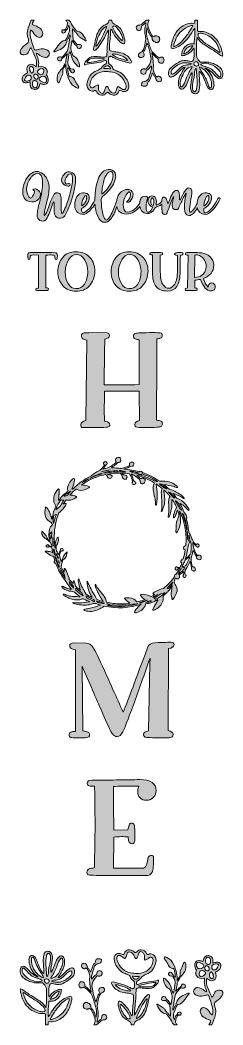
# Model space of a CAD drawing. Header units: inches. Extents: x -1.8 to 7.8, y -48 to 0.
import ezdxf

# ---------------------------------------------------------------- set-up
doc = ezdxf.new("R2010")
doc.units = ezdxf.units.IN
doc.header["$MEASUREMENT"] = 0
doc.layers.add('Layer 1', color=7, linetype='Continuous')

# ---------------------------------------------------------------- blocks, each defined once
blk = doc.blocks.new('block 3')
at = {"layer": 'Layer 1', "lineweight": 0}
for points, knots in [([(7.717, -8.537), (7.585, -8.817), (7.397, -9.094), (7.154, -9.239), (6.988, -9.334), (6.73, -9.257), (6.656, -9.066), (6.644, -9.035), (6.634, -9.005), (6.626, -8.974), (6.518, -9.178), (6.38, -9.337), (6.225, -9.337), (6.047, -9.297), (6.019, -9.22), (6.01, -9.017), (6.003, -8.799), (6.025, -8.583), (6.08, -8.371), (6.087, -8.343), (6.093, -8.319), (6.096, -8.291), (6.099, -8.285), (6.093, -8.279), (6.09, -8.272), (6.074, -8.269), (6.068, -8.285), (6.062, -8.297), (6.028, -8.356), (5.994, -8.414), (5.967, -8.476), (5.887, -8.639), (5.81, -8.802), (5.733, -8.965), (5.693, -9.048), (5.674, -9.06), (5.582, -9.054), (5.499, -9.051), (5.453, -9.011), (5.437, -8.928), (5.419, -8.832), (5.428, -8.737), (5.45, -8.642), (5.462, -8.592), (5.477, -8.543), (5.49, -8.494), (5.496, -8.476), (5.502, -8.457), (5.493, -8.436), (5.465, -8.448), (5.459, -8.472), (5.45, -8.494), (5.41, -8.589), (5.367, -8.688), (5.33, -8.786), (5.28, -8.922), (5.231, -9.063), (5.185, -9.199), (5.176, -9.229), (5.17, -9.26), (5.136, -9.275), (5.093, -9.291), (5.05, -9.291), (5.007, -9.272), (4.973, -9.257), (4.957, -9.223), (4.951, -9.189), (4.942, -9.14), (4.933, -9.088), (4.933, -9.039), (4.931, -8.954), (4.93, -8.871), (4.93, -8.788), (4.82, -8.888), (4.693, -8.919), (4.671, -8.922), (4.631, -8.931), (4.61, -8.955), (4.591, -8.989), (4.57, -9.032), (4.545, -9.075), (4.514, -9.112), (4.401, -9.254), (4.25, -9.285), (4.087, -9.205), (3.985, -9.155), (3.921, -9.079), (3.896, -8.965), (3.891, -8.942), (3.886, -8.919), (3.883, -8.897), (3.728, -9.112), (3.488, -9.269), (3.244, -9.269), (2.95, -9.269), (2.815, -9.109), (2.775, -8.91), (2.74, -9.014), (2.723, -9.059), (2.69, -9.143), (2.662, -9.214), (2.628, -9.282), (2.588, -9.349), (2.542, -9.423), (2.493, -9.497), (2.431, -9.562), (2.376, -9.626), (2.302, -9.657), (2.216, -9.66), (2.139, -9.663), (2.075, -9.642), (2.019, -9.589), (1.942, -9.522), (1.89, -9.435), (1.847, -9.34), (1.798, -9.232), (1.77, -9.115), (1.755, -8.995), (1.745, -8.93), (1.736, -8.864), (1.729, -8.798), (1.615, -8.979), (1.475, -9.14), (1.308, -9.239), (1.142, -9.334), (0.884, -9.257), (0.81, -9.066), (0.779, -8.986), (0.761, -8.909), (0.764, -8.826), (0.767, -8.716), (0.785, -8.611), (0.825, -8.506), (0.872, -8.389), (0.958, -8.312), (1.075, -8.266), (1.17, -8.232), (1.262, -8.245), (1.352, -8.288), (1.413, -8.316), (1.447, -8.362), (1.456, -8.426), (1.468, -8.488), (1.459, -8.543), (1.444, -8.599), (1.398, -8.74), (1.312, -8.851), (1.198, -8.943), (1.176, -8.962), (1.152, -8.971), (1.124, -8.977), (1.087, -8.986), (1.081, -8.992), (1.084, -9.032), (1.084, -9.082), (1.093, -9.128), (1.112, -9.171), (1.127, -9.205), (1.155, -9.214), (1.188, -9.202), (1.407, -9.111), (1.568, -8.892), (1.724, -8.6), (1.734, -8.296), (1.765, -7.995), (1.85, -7.703), (1.887, -7.571), (1.939, -7.445), (2.025, -7.337), (2.093, -7.251), (2.176, -7.18), (2.287, -7.149), (2.413, -7.109), (2.527, -7.14), (2.628, -7.223), (2.69, -7.276), (2.715, -7.343), (2.721, -7.42), (2.73, -7.5), (2.711, -7.577), (2.687, -7.651), (2.647, -7.777), (2.585, -7.888), (2.508, -7.992), (2.413, -8.122), (2.311, -8.239), (2.191, -8.34), (2.164, -8.362), (2.142, -8.386), (2.115, -8.408), (2.056, -8.448), (2.035, -8.5), (2.035, -8.571), (2.035, -8.805), (2.047, -9.035), (2.105, -9.26), (2.127, -9.337), (2.155, -9.408), (2.195, -9.475), (2.21, -9.5), (2.225, -9.522), (2.241, -9.543), (2.259, -9.565), (2.281, -9.568), (2.305, -9.546), (2.348, -9.512), (2.385, -9.466), (2.419, -9.42), (2.487, -9.325), (2.545, -9.223), (2.588, -9.115), (2.628, -9.017), (2.681, -8.879), (2.77, -8.611), (2.775, -8.597), (2.779, -8.583), (2.784, -8.569), (2.799, -8.501), (2.821, -8.437), (2.847, -8.38), (2.918, -8.226), (3.047, -8.134), (3.213, -8.097), (3.281, -8.082), (3.342, -8.094), (3.404, -8.112), (3.493, -8.14), (3.551, -8.22), (3.551, -8.316), (3.554, -8.451), (3.502, -8.565), (3.404, -8.66), (3.37, -8.694), (3.327, -8.706), (3.281, -8.703), (3.268, -8.7), (3.253, -8.7), (3.247, -8.685), (3.238, -8.669), (3.256, -8.663), (3.265, -8.657), (3.376, -8.583), (3.422, -8.472), (3.428, -8.343), (3.431, -8.309), (3.422, -8.276), (3.407, -8.245), (3.379, -8.196), (3.348, -8.189), (3.311, -8.232), (3.25, -8.306), (3.198, -8.386), (3.161, -8.472), (3.022, -8.789), (3.078, -9.171), (3.274, -9.171), (3.518, -9.171), (3.755, -8.954), (3.873, -8.723), (3.874, -8.706), (3.875, -8.689), (3.877, -8.672), (3.887, -8.608), (3.905, -8.546), (3.948, -8.494), (4.01, -8.417), (4.117, -8.392), (4.207, -8.432), (4.241, -8.451), (4.253, -8.469), (4.241, -8.506), (4.21, -8.602), (4.197, -8.7), (4.182, -8.799), (4.173, -8.875), (4.173, -8.952), (4.179, -9.032), (4.182, -9.075), (4.191, -9.119), (4.222, -9.152), (4.25, -9.186), (4.277, -9.189), (4.314, -9.171), (4.397, -9.122), (4.45, -9.048), (4.484, -8.959), (4.487, -8.946), (4.484, -8.931), (4.468, -8.925), (4.45, -8.912), (4.425, -8.903), (4.407, -8.891), (4.253, -8.795), (4.228, -8.645), (4.287, -8.509), (4.342, -8.374), (4.514, -8.349), (4.61, -8.466), (4.644, -8.506), (4.662, -8.552), (4.665, -8.605), (4.668, -8.642), (4.665, -8.771), (4.662, -8.799), (4.662, -8.811), (4.665, -8.82), (4.674, -8.823), (4.683, -8.823), (4.821, -8.812), (4.93, -8.642), (4.93, -8.638), (4.93, -8.634), (4.93, -8.629), (4.93, -8.596), (4.939, -8.562), (4.945, -8.528), (4.948, -8.494), (4.964, -8.469), (4.997, -8.463), (5.04, -8.451), (5.08, -8.454), (5.111, -8.488), (5.151, -8.537), (5.173, -8.596), (5.185, -8.654), (5.191, -8.691), (5.2, -8.728), (5.207, -8.765), (5.244, -8.759), (5.244, -8.731), (5.253, -8.712), (5.296, -8.586), (5.348, -8.463), (5.41, -8.346), (5.44, -8.285), (5.477, -8.229), (5.527, -8.18), (5.557, -8.146), (5.594, -8.137), (5.637, -8.14), (5.705, -8.143), (5.745, -8.177), (5.757, -8.245), (5.767, -8.306), (5.776, -8.371), (5.77, -8.439), (5.767, -8.479), (5.767, -8.519), (5.77, -8.559), (5.77, -8.568), (5.776, -8.58), (5.782, -8.583), (5.8, -8.592), (5.807, -8.577), (5.813, -8.565), (5.813, -8.565), (5.887, -8.42), (5.887, -8.42), (5.923, -8.34), (5.967, -8.26), (6.013, -8.186), (6.043, -8.14), (6.077, -8.097), (6.117, -8.06), (6.173, -8.011), (6.243, -8.005), (6.305, -8.045), (6.33, -8.06), (6.342, -8.082), (6.351, -8.109), (6.373, -8.165), (6.37, -8.223), (6.36, -8.282), (6.342, -8.46), (6.305, -8.636), (6.277, -8.814), (6.259, -8.919), (6.228, -9.174), (6.265, -9.183), (6.378, -9.183), (6.517, -8.981), (6.613, -8.761), (6.621, -8.674), (6.639, -8.59), (6.671, -8.506), (6.717, -8.389), (6.803, -8.312), (6.92, -8.266), (7.016, -8.232), (7.108, -8.245), (7.197, -8.288), (7.259, -8.316), (7.293, -8.362), (7.302, -8.426), (7.314, -8.488), (7.305, -8.543), (7.29, -8.599), (7.243, -8.74), (7.157, -8.851), (7.043, -8.943), (7.022, -8.962), (6.997, -8.971), (6.97, -8.977), (6.933, -8.986), (6.926, -8.992), (6.93, -9.032), (6.93, -9.082), (6.939, -9.128), (6.957, -9.171), (6.973, -9.205), (7, -9.214), (7.034, -9.202), (7.271, -9.103), (7.44, -8.854), (7.609, -8.525), (7.628, -8.497), (7.653, -8.482), (7.686, -8.488), (7.717, -8.491), (7.729, -8.509), (7.717, -8.537)], [0, 0, 0, 0, 1, 1, 1, 2, 2, 2, 3, 3, 3, 4, 4, 4, 5, 5, 5, 6, 6, 6, 7, 7, 7, 8, 8, 8, 9, 9, 9, 10, 10, 10, 11, 11, 11, 12, 12, 12, 13, 13, 13, 14, 14, 14, 15, 15, 15, 16, 16, 16, 17, 17, 17, 18, 18, 18, 19, 19, 19, 20, 20, 20, 21, 21, 21, 22, 22, 22, 23, 23, 23, 24, 24, 24, 25, 25, 25, 26, 26, 26, 27, 27, 27, 28, 28, 28, 29, 29, 29, 30, 30, 30, 31, 31, 31, 32, 32, 32, 33, 33, 33, 34, 34, 34, 35, 35, 35, 36, 36, 36, 37, 37, 37, 38, 38, 38, 39, 39, 39, 40, 40, 40, 41, 41, 41, 42, 42, 42, 43, 43, 43, 44, 44, 44, 45, 45, 45, 46, 46, 46, 47, 47, 47, 48, 48, 48, 49, 49, 49, 50, 50, 50, 51, 51, 51, 52, 52, 52, 53, 53, 53, 54, 54, 54, 55, 55, 55, 56, 56, 56, 57, 57, 57, 58, 58, 58, 59, 59, 59, 60, 60, 60, 61, 61, 61, 62, 62, 62, 63, 63, 63, 64, 64, 64, 65, 65, 65, 66, 66, 66, 67, 67, 67, 68, 68, 68, 69, 69, 69, 70, 70, 70, 71, 71, 71, 72, 72, 72, 73, 73, 73, 74, 74, 74, 75, 75, 75, 76, 76, 76, 77, 77, 77, 78, 78, 78, 79, 79, 79, 80, 80, 80, 81, 81, 81, 82, 82, 82, 83, 83, 83, 84, 84, 84, 85, 85, 85, 86, 86, 86, 87, 87, 87, 88, 88, 88, 89, 89, 89, 90, 90, 90, 91, 91, 91, 92, 92, 92, 93, 93, 93, 94, 94, 94, 95, 95, 95, 96, 96, 96, 97, 97, 97, 98, 98, 98, 99, 99, 99, 100, 100, 100, 101, 101, 101, 102, 102, 102, 103, 103, 103, 104, 104, 104, 105, 105, 105, 106, 106, 106, 107, 107, 107, 108, 108, 108, 109, 109, 109, 110, 110, 110, 111, 111, 111, 112, 112, 112, 113, 113, 113, 114, 114, 114, 115, 115, 115, 116, 116, 116, 117, 117, 117, 118, 118, 118, 119, 119, 119, 120, 120, 120, 121, 121, 121, 122, 122, 122, 123, 123, 123, 124, 124, 124, 125, 125, 125, 126, 126, 126, 127, 127, 127, 128, 128, 128, 129, 129, 129, 130, 130, 130, 131, 131, 131, 132, 132, 132, 133, 133, 133, 134, 134, 134, 135, 135, 135, 136, 136, 136, 137, 137, 137, 138, 138, 138, 139, 139, 139, 140, 140, 140, 140]), ([(2.062, -8.303), (2.081, -8.316), (2.093, -8.3), (2.108, -8.288), (2.111, -8.288), (2.111, -8.285), (2.115, -8.282), (2.287, -8.125), (2.428, -7.943), (2.524, -7.728), (2.567, -7.639), (2.591, -7.543), (2.595, -7.442), (2.595, -7.393), (2.588, -7.34), (2.564, -7.294), (2.53, -7.229), (2.496, -7.22), (2.428, -7.248), (2.373, -7.276), (2.33, -7.319), (2.293, -7.368), (2.225, -7.463), (2.179, -7.571), (2.151, -7.682), (2.127, -7.774), (2.108, -7.869), (2.093, -7.962), (2.075, -8.063), (2.065, -8.165), (2.056, -8.266), (2.053, -8.279), (2.056, -8.297), (2.062, -8.303)], [0, 0, 0, 0, 1, 1, 1, 2, 2, 2, 3, 3, 3, 4, 4, 4, 5, 5, 5, 6, 6, 6, 7, 7, 7, 8, 8, 8, 9, 9, 9, 10, 10, 10, 11, 11, 11, 11]), ([(1.096, -8.845), (1.096, -8.857), (1.099, -8.866), (1.112, -8.869), (1.118, -8.869), (1.127, -8.866), (1.13, -8.863), (1.222, -8.777), (1.293, -8.682), (1.327, -8.559), (1.333, -8.537), (1.336, -8.512), (1.336, -8.5), (1.336, -8.463), (1.336, -8.436), (1.327, -8.408), (1.318, -8.377), (1.293, -8.368), (1.265, -8.389), (1.235, -8.417), (1.21, -8.448), (1.192, -8.485), (1.133, -8.599), (1.102, -8.719), (1.096, -8.845)], [0, 0, 0, 0, 1, 1, 1, 2, 2, 2, 3, 3, 3, 4, 4, 4, 5, 5, 5, 6, 6, 6, 7, 7, 7, 8, 8, 8, 8]), ([(4.548, -8.703), (4.548, -8.636), (4.536, -8.574), (4.505, -8.516), (4.499, -8.5), (4.49, -8.482), (4.468, -8.485), (4.45, -8.485), (4.441, -8.503), (4.434, -8.519), (4.401, -8.583), (4.388, -8.654), (4.404, -8.725), (4.416, -8.774), (4.437, -8.814), (4.477, -8.845), (4.496, -8.86), (4.52, -8.854), (4.527, -8.832), (4.539, -8.789), (4.548, -8.746), (4.548, -8.703)], [0, 0, 0, 0, 1, 1, 1, 2, 2, 2, 3, 3, 3, 4, 4, 4, 5, 5, 5, 6, 6, 6, 7, 7, 7, 7]), ([(6.942, -8.845), (6.942, -8.857), (6.945, -8.866), (6.957, -8.869), (6.963, -8.869), (6.973, -8.866), (6.976, -8.863), (7.068, -8.777), (7.139, -8.682), (7.173, -8.559), (7.179, -8.537), (7.182, -8.512), (7.182, -8.5), (7.182, -8.463), (7.182, -8.436), (7.173, -8.408), (7.163, -8.377), (7.139, -8.368), (7.111, -8.389), (7.08, -8.417), (7.056, -8.448), (7.037, -8.485), (6.979, -8.599), (6.948, -8.719), (6.942, -8.845)], [0, 0, 0, 0, 1, 1, 1, 2, 2, 2, 3, 3, 3, 4, 4, 4, 5, 5, 5, 6, 6, 6, 7, 7, 7, 8, 8, 8, 8])]:
    blk.add_open_spline(points, degree=3, knots=knots, dxfattribs=at)
blk = doc.blocks.new('block 4')
at = {"layer": 'Layer 1', "lineweight": 0}
for points in [[(1.509, -11.36), (1.651, -11.524), (1.723, -11.732), (1.723, -11.983), (1.723, -12.274), (1.631, -12.517), (1.448, -12.713), (1.296, -12.875), (1.09, -12.955), (0.829, -12.955), (0.565, -12.955), (0.354, -12.867), (0.196, -12.69), (0.038, -12.513), (-0.041, -12.293), (-0.041, -12.031), (-0.041, -11.757), (0.036, -11.528), (0.189, -11.342), (0.342, -11.157), (0.55, -11.064), (0.812, -11.064), (1.105, -11.064), (1.337, -11.163), (1.509, -11.36)], [(1.388, -12.014), (1.388, -11.831), (1.342, -11.652), (1.251, -11.476), (1.154, -11.291), (1.016, -11.199), (0.836, -11.199), (0.691, -11.199), (0.569, -11.281), (0.471, -11.445), (0.362, -11.632), (0.308, -11.835), (0.308, -12.054), (0.308, -12.25), (0.355, -12.428), (0.45, -12.588), (0.545, -12.747), (0.669, -12.827), (0.822, -12.827), (0.997, -12.827), (1.132, -12.757), (1.227, -12.616), (1.335, -12.457), (1.388, -12.256), (1.388, -12.014)]]:
    blk.add_open_spline(points, degree=3, knots=[0, 0, 0, 0, 1, 1, 1, 2, 2, 2, 3, 3, 3, 4, 4, 4, 5, 5, 5, 6, 6, 6, 7, 7, 7, 8, 8, 8, 8], dxfattribs=at)
blk = doc.blocks.new('block 5')
at = {"layer": 'Layer 1', "lineweight": 0}
for points in [[(4.055, -11.36), (4.197, -11.524), (4.268, -11.732), (4.268, -11.983), (4.268, -12.274), (4.176, -12.517), (3.993, -12.713), (3.841, -12.875), (3.635, -12.955), (3.374, -12.955), (3.111, -12.955), (2.9, -12.867), (2.742, -12.69), (2.584, -12.513), (2.505, -12.293), (2.505, -12.031), (2.505, -11.757), (2.581, -11.528), (2.735, -11.342), (2.888, -11.157), (3.096, -11.064), (3.358, -11.064), (3.65, -11.064), (3.882, -11.163), (4.055, -11.36)], [(3.934, -12.014), (3.934, -11.831), (3.888, -11.652), (3.796, -11.476), (3.7, -11.291), (3.562, -11.199), (3.382, -11.199), (3.236, -11.199), (3.115, -11.281), (3.017, -11.445), (2.908, -11.632), (2.853, -11.835), (2.853, -12.054), (2.853, -12.25), (2.9, -12.428), (2.995, -12.588), (3.09, -12.747), (3.214, -12.827), (3.367, -12.827), (3.543, -12.827), (3.678, -12.757), (3.773, -12.616), (3.88, -12.457), (3.934, -12.256), (3.934, -12.014)]]:
    blk.add_open_spline(points, degree=3, knots=[0, 0, 0, 0, 1, 1, 1, 2, 2, 2, 3, 3, 3, 4, 4, 4, 5, 5, 5, 6, 6, 6, 7, 7, 7, 8, 8, 8, 8], dxfattribs=at)
blk = doc.blocks.new('block 6')
at = {"layer": 'Layer 1', "lineweight": 0}
for points, knots in [([(7.482, -12.749), (7.482, -12.812), (7.463, -12.859), (7.425, -12.889), (7.387, -12.919), (7.339, -12.934), (7.28, -12.934), (7.178, -12.934), (7.086, -12.889), (7.005, -12.799), (6.925, -12.709), (6.847, -12.57), (6.771, -12.384), (6.687, -12.4), (6.597, -12.414), (6.501, -12.427), (6.499, -12.476), (6.498, -12.533), (6.498, -12.6), (6.498, -12.668), (6.501, -12.732), (6.508, -12.792), (6.584, -12.796), (6.622, -12.819), (6.622, -12.86), (6.622, -12.897), (6.606, -12.916), (6.574, -12.918), (6.542, -12.921), (6.509, -12.922), (6.473, -12.922), (6.438, -12.922), (6.37, -12.923), (6.271, -12.924), (6.271, -12.924), (6.216, -12.924), (6.216, -12.924), (6.148, -12.924), (6.102, -12.922), (6.079, -12.916), (6.055, -12.91), (6.043, -12.894), (6.043, -12.867), (6.043, -12.829), (6.081, -12.805), (6.157, -12.794), (6.157, -12.794), (6.183, -11.227), (6.183, -11.227), (6.15, -11.226), (6.121, -11.224), (6.095, -11.221), (6.07, -11.219), (6.057, -11.199), (6.057, -11.161), (6.057, -11.123), (6.082, -11.103), (6.131, -11.102), (6.131, -11.102), (6.399, -11.099), (6.399, -11.099), (6.549, -11.099), (6.696, -11.108), (6.841, -11.124), (6.985, -11.141), (7.116, -11.2), (7.232, -11.302), (7.348, -11.404), (7.406, -11.541), (7.406, -11.713), (7.406, -12.017), (7.242, -12.226), (6.913, -12.341), (6.951, -12.51), (7.028, -12.647), (7.145, -12.751), (7.145, -12.688), (7.162, -12.64), (7.194, -12.608), (7.226, -12.576), (7.269, -12.559), (7.321, -12.559), (7.365, -12.559), (7.403, -12.577), (7.434, -12.613), (7.466, -12.648), (7.482, -12.694), (7.482, -12.749)], [0, 0, 0, 0, 1, 1, 1, 2, 2, 2, 3, 3, 3, 4, 4, 4, 5, 5, 5, 6, 6, 6, 7, 7, 7, 8, 8, 8, 9, 9, 9, 10, 10, 10, 11, 11, 11, 12, 12, 12, 13, 13, 13, 14, 14, 14, 15, 15, 15, 16, 16, 16, 17, 17, 17, 18, 18, 18, 19, 19, 19, 20, 20, 20, 21, 21, 21, 22, 22, 22, 23, 23, 23, 24, 24, 24, 25, 25, 25, 26, 26, 26, 27, 27, 27, 28, 28, 28, 29, 29, 29, 29]), ([(7.046, -11.765), (7.046, -11.655), (7.019, -11.554), (6.964, -11.464), (6.91, -11.374), (6.847, -11.309), (6.778, -11.27), (6.708, -11.23), (6.641, -11.211), (6.576, -11.211), (6.554, -11.211), (6.536, -11.215), (6.522, -11.223), (6.508, -11.23), (6.5, -11.249), (6.498, -11.277), (6.498, -11.277), (6.496, -12.294), (6.496, -12.294), (6.629, -12.289), (6.737, -12.259), (6.821, -12.204), (6.971, -12.106), (7.046, -11.96), (7.046, -11.765)], [0, 0, 0, 0, 1, 1, 1, 2, 2, 2, 3, 3, 3, 4, 4, 4, 5, 5, 5, 6, 6, 6, 7, 7, 7, 8, 8, 8, 8])]:
    blk.add_open_spline(points, degree=3, knots=knots, dxfattribs=at)
blk = doc.blocks.new('block 2')
at = {"layer": 'Layer 1', "true_color": 0x231f20}
h = blk.add_hatch(color=250, dxfattribs=at)
h.dxf.hatch_style = 2
edge = h.paths.add_edge_path()
edge.add_spline(control_points=[(7.589, -2.176), (7.575, -2.168), (7.563, -2.161), (7.554, -2.153), (7.484, -2.113), (7.413, -2.082), (7.34, -2.059), (7.211, -2.021), (7.112, -2.003), (7.045, -2.003), (7.026, -2.003), (6.953, -2.008), (6.826, -2.016), (6.801, -2.016), (6.781, -2.013), (6.765, -2.005), (6.75, -1.997), (6.73, -1.978), (6.707, -1.948), (6.641, -1.883), (6.601, -1.804), (6.587, -1.712), (6.581, -1.66), (6.578, -1.608), (6.578, -1.556), (6.578, -1.556), (6.582, -1.342), (6.582, -1.342), (6.581, -1.169), (6.594, -0.994), (6.619, -0.817), (6.664, -0.901), (6.711, -0.968), (6.759, -1.018), (6.808, -1.068), (6.872, -1.117), (6.953, -1.167), (6.953, -1.167), (7.226, -1.344), (7.226, -1.344), (7.403, -1.449), (7.545, -1.543), (7.652, -1.627), (7.717, -1.687), (7.769, -1.716), (7.805, -1.716), (7.824, -1.716), (7.835, -1.698), (7.837, -1.664), (7.836, -1.62), (7.815, -1.526), (7.774, -1.384), (7.753, -1.309), (7.734, -1.253), (7.718, -1.214), (7.687, -1.122), (7.639, -1.038), (7.575, -0.961), (7.521, -0.9), (7.465, -0.842), (7.407, -0.786), (7.334, -0.721), (7.243, -0.665), (7.135, -0.618), (7.027, -0.57), (6.924, -0.545), (6.826, -0.542), (6.826, -0.542), (6.733, -0.548), (6.733, -0.548), (6.72, -0.548), (6.703, -0.547), (6.684, -0.545), (6.665, -0.544), (6.65, -0.532), (6.638, -0.511), (6.634, -0.498), (6.632, -0.461), (6.631, -0.401), (6.63, -0.196), (6.631, -0.063), (6.634, 0), (6.634, 0), (6.507, 0), (6.507, 0), (6.505, -0.011), (6.504, -0.023), (6.502, -0.036), (6.503, -0.093), (6.497, -0.128), (6.487, -0.14), (6.476, -0.151), (6.459, -0.157), (6.434, -0.157), (6.397, -0.154), (6.362, -0.152), (6.327, -0.152), (6.217, -0.153), (6.093, -0.191), (5.955, -0.267), (5.833, -0.337), (5.736, -0.418), (5.665, -0.511), (5.572, -0.635), (5.491, -0.8), (5.423, -1.006), (5.391, -1.108), (5.375, -1.191), (5.376, -1.254), (5.376, -1.329), (5.401, -1.367), (5.451, -1.366), (5.482, -1.366), (5.525, -1.354), (5.581, -1.328), (5.675, -1.287), (5.775, -1.23), (5.88, -1.156), (5.968, -1.086), (6.057, -0.998), (6.147, -0.892), (6.267, -0.749), (6.356, -0.624), (6.413, -0.518), (6.437, -0.464), (6.464, -0.42), (6.493, -0.385), (6.503, -0.41), (6.508, -0.456), (6.508, -0.523), (6.509, -0.648), (6.499, -0.82), (6.479, -1.037), (6.478, -1.078), (6.476, -1.104), (6.474, -1.117), (6.472, -1.129), (6.465, -1.135), (6.451, -1.135), (6.445, -1.135), (6.439, -1.135), (6.431, -1.133), (6.423, -1.131), (6.411, -1.13), (6.393, -1.13), (6.247, -1.131), (6.125, -1.183), (6.028, -1.285), (5.978, -1.337), (5.945, -1.384), (5.929, -1.424), (5.913, -1.465), (5.899, -1.519), (5.888, -1.586), (5.888, -1.594), (5.886, -1.601), (5.883, -1.609), (5.877, -1.63), (5.874, -1.652), (5.874, -1.673), (5.875, -1.692), (5.887, -1.702), (5.912, -1.704), (5.976, -1.702), (6.046, -1.68), (6.124, -1.639), (6.201, -1.599), (6.264, -1.557), (6.312, -1.514), (6.341, -1.489), (6.368, -1.458), (6.395, -1.42), (6.422, -1.382), (6.445, -1.356), (6.464, -1.34), (6.474, -1.357), (6.479, -1.409), (6.479, -1.496), (6.48, -1.621), (6.478, -1.689), (6.472, -1.701), (6.473, -1.882), (6.425, -1.972), (6.329, -1.973), (6.31, -1.973), (6.284, -1.969), (6.251, -1.962), (6.172, -1.943), (6.099, -1.934), (6.032, -1.934), (6.005, -1.934), (5.963, -1.937), (5.905, -1.942), (5.847, -1.947), (5.757, -1.992), (5.634, -2.075), (5.493, -2.153), (5.385, -2.235), (5.313, -2.322), (5.263, -2.394), (5.239, -2.472), (5.239, -2.557), (5.24, -2.622), (5.265, -2.674), (5.315, -2.712), (5.331, -2.722), (5.347, -2.726), (5.364, -2.726), (5.399, -2.726), (5.449, -2.705), (5.514, -2.665), (5.589, -2.618), (5.667, -2.55), (5.749, -2.461), (5.82, -2.382), (5.893, -2.319), (5.967, -2.272), (5.996, -2.259), (6.015, -2.252), (6.025, -2.252), (6.031, -2.252), (6.034, -2.254), (6.034, -2.257), (6.034, -2.267), (6.025, -2.285), (6.008, -2.31), (5.897, -2.455), (5.814, -2.608), (5.757, -2.77), (5.734, -2.834), (5.721, -2.93), (5.718, -3.059), (5.719, -3.109), (5.733, -3.16), (5.762, -3.211), (5.797, -3.271), (5.841, -3.3), (5.893, -3.3), (5.929, -3.3), (5.964, -3.28), (5.996, -3.242), (6.077, -3.149), (6.137, -3.045), (6.176, -2.929), (6.282, -2.651), (6.345, -2.512), (6.364, -2.512), (6.376, -2.512), (6.382, -2.53), (6.382, -2.564), (6.382, -2.637), (6.374, -2.709), (6.357, -2.781), (6.338, -2.873), (6.327, -2.944), (6.324, -2.994), (6.322, -3.027), (6.318, -3.061), (6.313, -3.095), (6.306, -3.151), (6.302, -3.203), (6.302, -3.251), (6.305, -3.326), (6.331, -3.394), (6.381, -3.453), (6.422, -3.497), (6.469, -3.519), (6.523, -3.518), (6.631, -3.518), (6.696, -3.45), (6.718, -3.315), (6.733, -3.229), (6.74, -3.144), (6.74, -3.061), (6.74, -3.061), (6.733, -2.879), (6.733, -2.879), (6.72, -2.712), (6.714, -2.606), (6.714, -2.562), (6.713, -2.487), (6.72, -2.45), (6.733, -2.449), (6.758, -2.449), (6.818, -2.549), (6.914, -2.749), (6.968, -2.856), (7.007, -2.944), (7.031, -3.013), (7.096, -3.219), (7.177, -3.321), (7.275, -3.321), (7.327, -3.32), (7.37, -3.289), (7.404, -3.227), (7.418, -3.195), (7.424, -3.161), (7.424, -3.126), (7.423, -2.888), (7.342, -2.667), (7.183, -2.464), (7.154, -2.426), (7.116, -2.389), (7.067, -2.355), (7.044, -2.34), (7.018, -2.32), (6.989, -2.295), (7.043, -2.299), (7.116, -2.334), (7.208, -2.4), (7.299, -2.467), (7.369, -2.531), (7.415, -2.593), (7.524, -2.73), (7.618, -2.799), (7.699, -2.799), (7.713, -2.799), (7.737, -2.793), (7.773, -2.781), (7.808, -2.769), (7.833, -2.712), (7.848, -2.61), (7.847, -2.512), (7.823, -2.426), (7.776, -2.352), (7.728, -2.279), (7.666, -2.22), (7.589, -2.176)], knot_values=[0, 0, 0, 0, 1, 1, 1, 2, 2, 2, 3, 3, 3, 4, 4, 4, 5, 5, 5, 6, 6, 6, 7, 7, 7, 8, 8, 8, 9, 9, 9, 10, 10, 10, 11, 11, 11, 12, 12, 12, 13, 13, 13, 14, 14, 14, 15, 15, 15, 16, 16, 16, 17, 17, 17, 18, 18, 18, 19, 19, 19, 20, 20, 20, 21, 21, 21, 22, 22, 22, 23, 23, 23, 24, 24, 24, 25, 25, 25, 26, 26, 26, 27, 27, 27, 28, 28, 28, 29, 29, 29, 30, 30, 30, 31, 31, 31, 32, 32, 32, 33, 33, 33, 34, 34, 34, 35, 35, 35, 36, 36, 36, 37, 37, 37, 38, 38, 38, 39, 39, 39, 40, 40, 40, 41, 41, 41, 42, 42, 42, 43, 43, 43, 44, 44, 44, 45, 45, 45, 46, 46, 46, 47, 47, 47, 48, 48, 48, 49, 49, 49, 50, 50, 50, 51, 51, 51, 52, 52, 52, 53, 53, 53, 54, 54, 54, 55, 55, 55, 56, 56, 56, 57, 57, 57, 58, 58, 58, 59, 59, 59, 60, 60, 60, 61, 61, 61, 62, 62, 62, 63, 63, 63, 64, 64, 64, 65, 65, 65, 66, 66, 66, 67, 67, 67, 68, 68, 68, 69, 69, 69, 70, 70, 70, 71, 71, 71, 72, 72, 72, 73, 73, 73, 74, 74, 74, 75, 75, 75, 76, 76, 76, 77, 77, 77, 78, 78, 78, 79, 79, 79, 80, 80, 80, 81, 81, 81, 82, 82, 82, 83, 83, 83, 84, 84, 84, 85, 85, 85, 86, 86, 86, 87, 87, 87, 88, 88, 88, 89, 89, 89, 90, 90, 90, 91, 91, 91, 92, 92, 92, 93, 93, 93, 94, 94, 94, 95, 95, 95, 96, 96, 96, 97, 97, 97, 98, 98, 98, 99, 99, 99, 100, 100, 100, 101, 101, 101, 102, 102, 102, 103, 103, 103, 104, 104, 104, 105, 105, 105, 106, 106, 106, 107, 107, 107, 108, 108, 108, 109, 109, 109, 109], degree=3, periodic=1)
edge = h.paths.add_edge_path()
edge.add_spline(control_points=[(6.766, -0.629), (6.816, -0.628), (6.87, -0.638), (6.93, -0.656), (7.15, -0.717), (7.337, -0.845), (7.492, -1.043), (7.529, -1.087), (7.562, -1.143), (7.591, -1.212), (7.664, -1.385), (7.7, -1.489), (7.7, -1.523), (7.7, -1.539), (7.694, -1.546), (7.683, -1.546), (7.666, -1.546), (7.635, -1.528), (7.59, -1.492), (7.494, -1.42), (7.398, -1.354), (7.303, -1.295), (6.873, -1.034), (6.657, -0.832), (6.656, -0.69), (6.656, -0.649), (6.692, -0.629), (6.766, -0.629)], knot_values=[0, 0, 0, 0, 1, 1, 1, 2, 2, 2, 3, 3, 3, 4, 4, 4, 5, 5, 5, 6, 6, 6, 7, 7, 7, 8, 8, 8, 9, 9, 9, 9], degree=3, periodic=1)
edge = h.paths.add_edge_path()
edge.add_spline(control_points=[(6.299, -0.47), (6.227, -0.591), (6.126, -0.73), (5.997, -0.887), (5.905, -0.999), (5.82, -1.083), (5.741, -1.14), (5.623, -1.225), (5.543, -1.268), (5.503, -1.268), (5.503, -1.268), (5.497, -1.268), (5.497, -1.268), (5.497, -1.268), (5.494, -1.236), (5.494, -1.236), (5.494, -1.194), (5.506, -1.139), (5.53, -1.072), (5.587, -0.921), (5.65, -0.794), (5.718, -0.69), (5.81, -0.553), (5.931, -0.445), (6.083, -0.367), (6.219, -0.295), (6.319, -0.259), (6.382, -0.259), (6.398, -0.259), (6.406, -0.263), (6.406, -0.273), (6.406, -0.283), (6.37, -0.348), (6.299, -0.47)], knot_values=[0, 0, 0, 0, 1, 1, 1, 2, 2, 2, 3, 3, 3, 4, 4, 4, 5, 5, 5, 6, 6, 6, 7, 7, 7, 8, 8, 8, 9, 9, 9, 10, 10, 10, 11, 11, 11, 11], degree=3, periodic=1)
edge = h.paths.add_edge_path()
edge.add_spline(control_points=[(6.317, -1.37), (6.281, -1.418), (6.238, -1.461), (6.188, -1.498), (6.096, -1.569), (6.033, -1.605), (5.998, -1.606), (5.987, -1.606), (5.981, -1.6), (5.981, -1.588), (5.981, -1.565), (5.995, -1.527), (6.023, -1.473), (6.057, -1.409), (6.119, -1.347), (6.207, -1.287), (6.27, -1.244), (6.328, -1.223), (6.38, -1.222), (6.38, -1.222), (6.408, -1.225), (6.408, -1.225), (6.403, -1.252), (6.372, -1.3), (6.317, -1.37)], knot_values=[0, 0, 0, 0, 1, 1, 1, 2, 2, 2, 3, 3, 3, 4, 4, 4, 5, 5, 5, 6, 6, 6, 7, 7, 7, 8, 8, 8, 8], degree=3, periodic=1)
edge = h.paths.add_edge_path()
edge.add_spline(control_points=[(5.66, -2.427), (5.56, -2.53), (5.486, -2.581), (5.438, -2.581), (5.415, -2.582), (5.396, -2.567), (5.38, -2.538), (5.373, -2.517), (5.369, -2.497), (5.369, -2.478), (5.368, -2.436), (5.389, -2.391), (5.431, -2.345), (5.473, -2.298), (5.519, -2.26), (5.569, -2.229), (5.751, -2.1), (5.908, -2.036), (6.041, -2.035), (6.11, -2.035), (6.187, -2.044), (6.272, -2.063), (6.314, -2.076), (6.336, -2.087), (6.336, -2.097), (6.336, -2.12), (6.297, -2.132), (6.218, -2.132), (6.218, -2.132), (6.183, -2.13), (6.183, -2.13), (6.01, -2.131), (5.835, -2.23), (5.66, -2.427)], knot_values=[0, 0, 0, 0, 1, 1, 1, 2, 2, 2, 3, 3, 3, 4, 4, 4, 5, 5, 5, 6, 6, 6, 7, 7, 7, 8, 8, 8, 9, 9, 9, 10, 10, 10, 11, 11, 11, 11], degree=3, periodic=1)
edge = h.paths.add_edge_path()
edge.add_spline(control_points=[(6.343, -2.308), (6.289, -2.383), (6.246, -2.452), (6.211, -2.516), (6.171, -2.591), (6.127, -2.699), (6.078, -2.84), (6.046, -2.961), (5.989, -3.071), (5.907, -3.17), (5.889, -3.188), (5.874, -3.196), (5.861, -3.196), (5.855, -3.196), (5.846, -3.19), (5.834, -3.178), (5.823, -3.165), (5.813, -3.116), (5.805, -3.029), (5.804, -2.887), (5.875, -2.698), (6.018, -2.462), (6.079, -2.356), (6.166, -2.284), (6.279, -2.244), (6.312, -2.235), (6.336, -2.23), (6.351, -2.23), (6.366, -2.23), (6.374, -2.234), (6.374, -2.244), (6.374, -2.257), (6.364, -2.279), (6.343, -2.308)], knot_values=[0, 0, 0, 0, 1, 1, 1, 2, 2, 2, 3, 3, 3, 4, 4, 4, 5, 5, 5, 6, 6, 6, 7, 7, 7, 8, 8, 8, 9, 9, 9, 10, 10, 10, 11, 11, 11, 11], degree=3, periodic=1)
edge = h.paths.add_edge_path()
edge.add_spline(control_points=[(6.571, -3.357), (6.556, -3.395), (6.535, -3.417), (6.508, -3.423), (6.477, -3.423), (6.451, -3.411), (6.43, -3.386), (6.403, -3.338), (6.389, -3.278), (6.389, -3.205), (6.388, -3.06), (6.41, -2.924), (6.455, -2.795), (6.476, -2.725), (6.486, -2.658), (6.486, -2.592), (6.489, -2.502), (6.5, -2.428), (6.519, -2.37), (6.532, -2.331), (6.545, -2.312), (6.556, -2.312), (6.576, -2.312), (6.587, -2.373), (6.589, -2.497), (6.602, -2.654), (6.61, -2.811), (6.615, -2.967), (6.616, -3.126), (6.601, -3.256), (6.571, -3.357)], knot_values=[0, 0, 0, 0, 1, 1, 1, 2, 2, 2, 3, 3, 3, 4, 4, 4, 5, 5, 5, 6, 6, 6, 7, 7, 7, 8, 8, 8, 9, 9, 9, 10, 10, 10, 10], degree=3, periodic=1)
edge = h.paths.add_edge_path()
edge.add_spline(control_points=[(6.662, -2.17), (6.641, -2.187), (6.616, -2.196), (6.587, -2.196), (6.576, -2.197), (6.558, -2.195), (6.533, -2.191), (6.507, -2.187), (6.486, -2.167), (6.469, -2.131), (6.465, -2.114), (6.463, -2.097), (6.463, -2.082), (6.462, -2.055), (6.471, -2.032), (6.49, -2.014), (6.508, -1.995), (6.53, -1.986), (6.557, -1.986), (6.563, -1.986), (6.577, -1.987), (6.599, -1.989), (6.621, -1.99), (6.644, -2.011), (6.667, -2.052), (6.679, -2.077), (6.685, -2.099), (6.685, -2.118), (6.685, -2.141), (6.678, -2.158), (6.662, -2.17)], knot_values=[0, 0, 0, 0, 1, 1, 1, 2, 2, 2, 3, 3, 3, 4, 4, 4, 5, 5, 5, 6, 6, 6, 7, 7, 7, 8, 8, 8, 9, 9, 9, 10, 10, 10, 10], degree=3, periodic=1)
edge = h.paths.add_edge_path()
edge.add_spline(control_points=[(7.269, -2.856), (7.295, -2.95), (7.308, -3.03), (7.308, -3.095), (7.309, -3.149), (7.3, -3.191), (7.283, -3.22), (7.27, -3.235), (7.257, -3.243), (7.246, -3.243), (7.221, -3.243), (7.194, -3.208), (7.164, -3.139), (7.145, -3.088), (7.135, -3.059), (7.135, -3.053), (7.061, -2.848), (6.958, -2.646), (6.828, -2.449), (6.772, -2.37), (6.738, -2.31), (6.726, -2.268), (6.73, -2.256), (6.738, -2.25), (6.749, -2.25), (6.772, -2.252), (6.798, -2.263), (6.827, -2.282), (7.059, -2.426), (7.206, -2.618), (7.269, -2.856)], knot_values=[0, 0, 0, 0, 1, 1, 1, 2, 2, 2, 3, 3, 3, 4, 4, 4, 5, 5, 5, 6, 6, 6, 7, 7, 7, 8, 8, 8, 9, 9, 9, 10, 10, 10, 10], degree=3, periodic=1)
edge = h.paths.add_edge_path()
edge.add_spline(control_points=[(7.699, -2.721), (7.666, -2.721), (7.608, -2.667), (7.525, -2.56), (7.414, -2.436), (7.32, -2.354), (7.243, -2.314), (7.166, -2.274), (7.074, -2.239), (6.968, -2.209), (6.849, -2.173), (6.789, -2.144), (6.789, -2.123), (6.789, -2.117), (6.794, -2.11), (6.803, -2.1), (6.857, -2.075), (6.927, -2.062), (7.014, -2.061), (7.014, -2.061), (7.04, -2.061), (7.04, -2.061), (7.174, -2.077), (7.314, -2.131), (7.459, -2.221), (7.604, -2.312), (7.698, -2.423), (7.741, -2.556), (7.745, -2.579), (7.747, -2.604), (7.747, -2.631), (7.747, -2.691), (7.731, -2.72), (7.699, -2.721)], knot_values=[0, 0, 0, 0, 1, 1, 1, 2, 2, 2, 3, 3, 3, 4, 4, 4, 5, 5, 5, 6, 6, 6, 7, 7, 7, 8, 8, 8, 9, 9, 9, 10, 10, 10, 11, 11, 11, 11], degree=3, periodic=1)
h = blk.add_hatch(color=250, dxfattribs=at)
h.dxf.hatch_style = 2
edge = h.paths.add_edge_path()
edge.add_spline(control_points=[(-1.806, -1.614), (-1.768, -1.647), (-1.714, -1.664), (-1.646, -1.664), (-1.547, -1.655), (-1.474, -1.602), (-1.429, -1.506), (-1.429, -1.506), (-1.394, -1.428), (-1.394, -1.428), (-1.372, -1.358), (-1.353, -1.323), (-1.339, -1.323), (-1.325, -1.323), (-1.31, -1.349), (-1.292, -1.402), (-1.27, -1.452), (-1.248, -1.497), (-1.227, -1.535), (-1.113, -1.762), (-1.056, -1.942), (-1.056, -2.073), (-1.056, -2.165), (-1.067, -2.213), (-1.088, -2.217), (-1.097, -2.217), (-1.109, -2.208), (-1.126, -2.192), (-1.142, -2.175), (-1.167, -2.158), (-1.199, -2.141), (-1.232, -2.123), (-1.274, -2.114), (-1.326, -2.112), (-1.457, -2.128), (-1.523, -2.207), (-1.523, -2.35), (-1.518, -2.424), (-1.507, -2.47), (-1.491, -2.489), (-1.488, -2.496), (-1.486, -2.502), (-1.486, -2.505), (-1.486, -2.514), (-1.498, -2.524), (-1.52, -2.534), (-1.674, -2.611), (-1.751, -2.703), (-1.751, -2.809), (-1.751, -2.83), (-1.748, -2.852), (-1.743, -2.875), (-1.717, -2.946), (-1.685, -2.984), (-1.646, -2.988), (-1.608, -2.991), (-1.583, -2.993), (-1.573, -2.993), (-1.52, -2.993), (-1.47, -2.983), (-1.421, -2.964), (-1.401, -2.959), (-1.387, -2.956), (-1.379, -2.956), (-1.368, -2.956), (-1.363, -2.963), (-1.363, -2.977), (-1.363, -2.982), (-1.364, -2.991), (-1.366, -3.003), (-1.367, -3.015), (-1.368, -3.032), (-1.368, -3.053), (-1.368, -3.156), (-1.342, -3.226), (-1.288, -3.264), (-1.235, -3.302), (-1.186, -3.32), (-1.143, -3.32), (-1.019, -3.32), (-0.937, -3.233), (-0.896, -3.058), (-0.893, -3.037), (-0.889, -3.026), (-0.886, -3.024), (-0.872, -3.024), (-0.857, -3.029), (-0.841, -3.037), (-0.789, -3.064), (-0.738, -3.077), (-0.689, -3.077), (-0.653, -3.077), (-0.616, -3.064), (-0.579, -3.04), (-0.525, -2.996), (-0.498, -2.935), (-0.498, -2.856), (-0.498, -2.792), (-0.519, -2.729), (-0.561, -2.668), (-0.577, -2.645), (-0.584, -2.628), (-0.584, -2.618), (-0.581, -2.593), (-0.574, -2.57), (-0.565, -2.547), (-0.555, -2.524), (-0.549, -2.506), (-0.548, -2.491), (-0.546, -2.476), (-0.545, -2.466), (-0.545, -2.461), (-0.545, -2.438), (-0.552, -2.411), (-0.566, -2.379), (-0.617, -2.273), (-0.706, -2.219), (-0.834, -2.219), (-0.834, -2.219), (-0.954, -2.23), (-0.954, -2.23), (-0.961, -2.228), (-0.965, -2.218), (-0.965, -2.198), (-0.961, -2.158), (-0.959, -2.117), (-0.959, -2.075), (-0.959, -1.953), (-0.986, -1.824), (-1.041, -1.687), (-1.058, -1.64), (-1.067, -1.609), (-1.067, -1.593), (-1.067, -1.586), (-1.064, -1.582), (-1.059, -1.582), (-1.05, -1.582), (-1.033, -1.594), (-1.007, -1.617), (-0.865, -1.73), (-0.74, -1.787), (-0.632, -1.787), (-0.576, -1.787), (-0.528, -1.762), (-0.487, -1.711), (-0.461, -1.674), (-0.448, -1.637), (-0.448, -1.598), (-0.448, -1.525), (-0.488, -1.466), (-0.569, -1.423), (-0.637, -1.391), (-0.706, -1.375), (-0.776, -1.375), (-0.823, -1.375), (-0.87, -1.382), (-0.917, -1.396), (-1.008, -1.419), (-1.067, -1.43), (-1.093, -1.43), (-1.117, -1.43), (-1.138, -1.425), (-1.156, -1.415), (-1.172, -1.395), (-1.2, -1.324), (-1.24, -1.2), (-1.263, -1.116), (-1.278, -1.063), (-1.287, -1.042), (-1.339, -0.873), (-1.366, -0.736), (-1.366, -0.631), (-1.366, -0.533), (-1.351, -0.484), (-1.321, -0.484), (-1.291, -0.484), (-1.248, -0.534), (-1.19, -0.633), (-1.19, -0.633), (-1.169, -0.665), (-1.169, -0.665), (-1.082, -0.772), (-1, -0.825), (-0.925, -0.825), (-0.82, -0.82), (-0.768, -0.758), (-0.768, -0.641), (-0.768, -0.474), (-0.894, -0.348), (-1.145, -0.264), (-1.221, -0.245), (-1.258, -0.217), (-1.258, -0.18), (-1.258, -0.157), (-1.247, -0.125), (-1.224, -0.083), (-1.203, -0.051), (-1.187, -0.024), (-1.176, 0), (-1.176, 0), (-1.321, 0), (-1.321, 0), (-1.322, -0.001), (-1.323, -0.003), (-1.324, -0.004), (-1.366, -0.088), (-1.409, -0.211), (-1.455, -0.374), (-1.488, -0.491), (-1.505, -0.595), (-1.505, -0.686), (-1.496, -0.751), (-1.484, -0.81), (-1.468, -0.864), (-1.449, -0.941), (-1.439, -0.99), (-1.439, -1.011), (-1.439, -1.056), (-1.471, -1.097), (-1.536, -1.134), (-1.588, -1.169), (-1.646, -1.218), (-1.709, -1.281), (-1.802, -1.37), (-1.848, -1.449), (-1.848, -1.517), (-1.848, -1.552), (-1.834, -1.584), (-1.806, -1.614)], knot_values=[0, 0, 0, 0, 1, 1, 1, 2, 2, 2, 3, 3, 3, 4, 4, 4, 5, 5, 5, 6, 6, 6, 7, 7, 7, 8, 8, 8, 9, 9, 9, 10, 10, 10, 11, 11, 11, 12, 12, 12, 13, 13, 13, 14, 14, 14, 15, 15, 15, 16, 16, 16, 17, 17, 17, 18, 18, 18, 19, 19, 19, 20, 20, 20, 21, 21, 21, 22, 22, 22, 23, 23, 23, 24, 24, 24, 25, 25, 25, 26, 26, 26, 27, 27, 27, 28, 28, 28, 29, 29, 29, 30, 30, 30, 31, 31, 31, 32, 32, 32, 33, 33, 33, 34, 34, 34, 35, 35, 35, 36, 36, 36, 37, 37, 37, 38, 38, 38, 39, 39, 39, 40, 40, 40, 41, 41, 41, 42, 42, 42, 43, 43, 43, 44, 44, 44, 45, 45, 45, 46, 46, 46, 47, 47, 47, 48, 48, 48, 49, 49, 49, 50, 50, 50, 51, 51, 51, 52, 52, 52, 53, 53, 53, 54, 54, 54, 55, 55, 55, 56, 56, 56, 57, 57, 57, 58, 58, 58, 59, 59, 59, 60, 60, 60, 61, 61, 61, 62, 62, 62, 63, 63, 63, 64, 64, 64, 65, 65, 65, 66, 66, 66, 67, 67, 67, 68, 68, 68, 69, 69, 69, 70, 70, 70, 71, 71, 71, 72, 72, 72, 73, 73, 73, 74, 74, 74, 75, 75, 75, 76, 76, 76, 76], degree=3, periodic=1)
edge = h.paths.add_edge_path()
edge.add_spline(control_points=[(-1.455, -2.906), (-1.486, -2.917), (-1.515, -2.922), (-1.541, -2.922), (-1.588, -2.922), (-1.619, -2.903), (-1.633, -2.864), (-1.633, -2.864), (-1.633, -2.854), (-1.633, -2.854), (-1.633, -2.819), (-1.618, -2.78), (-1.588, -2.736), (-1.538, -2.662), (-1.486, -2.626), (-1.434, -2.626), (-1.402, -2.626), (-1.378, -2.634), (-1.36, -2.649), (-1.329, -2.683), (-1.313, -2.72), (-1.313, -2.762), (-1.313, -2.827), (-1.36, -2.875), (-1.455, -2.906)], knot_values=[0, 0, 0, 0, 1, 1, 1, 2, 2, 2, 3, 3, 3, 4, 4, 4, 5, 5, 5, 6, 6, 6, 7, 7, 7, 8, 8, 8, 8], degree=3, periodic=1)
edge = h.paths.add_edge_path()
edge.add_spline(control_points=[(-1.329, -2.503), (-1.371, -2.436), (-1.392, -2.375), (-1.392, -2.319), (-1.392, -2.246), (-1.368, -2.209), (-1.321, -2.209), (-1.312, -2.209), (-1.302, -2.212), (-1.29, -2.217), (-1.23, -2.247), (-1.2, -2.299), (-1.2, -2.374), (-1.2, -2.406), (-1.209, -2.44), (-1.225, -2.478), (-1.242, -2.515), (-1.261, -2.534), (-1.282, -2.534), (-1.297, -2.534), (-1.313, -2.524), (-1.329, -2.503)], knot_values=[0, 0, 0, 0, 1, 1, 1, 2, 2, 2, 3, 3, 3, 4, 4, 4, 5, 5, 5, 6, 6, 6, 7, 7, 7, 7], degree=3, periodic=1)
edge = h.paths.add_edge_path()
edge.add_spline(control_points=[(-1.033, -3.15), (-1.057, -3.209), (-1.089, -3.239), (-1.127, -3.239), (-1.138, -3.239), (-1.15, -3.237), (-1.164, -3.231), (-1.225, -3.2), (-1.256, -3.135), (-1.256, -3.037), (-1.256, -2.946), (-1.23, -2.897), (-1.18, -2.888), (-1.18, -2.888), (-1.169, -2.888), (-1.169, -2.888), (-1.143, -2.888), (-1.117, -2.894), (-1.09, -2.906), (-1.036, -2.934), (-1.009, -2.983), (-1.009, -3.053), (-1.009, -3.081), (-1.017, -3.113), (-1.033, -3.15)], knot_values=[0, 0, 0, 0, 1, 1, 1, 2, 2, 2, 3, 3, 3, 4, 4, 4, 5, 5, 5, 6, 6, 6, 7, 7, 7, 8, 8, 8, 8], degree=3, periodic=1)
edge = h.paths.add_edge_path()
edge.add_spline(control_points=[(-0.611, -2.757), (-0.591, -2.792), (-0.582, -2.826), (-0.582, -2.859), (-0.582, -2.946), (-0.616, -2.99), (-0.684, -2.99), (-0.712, -2.99), (-0.749, -2.979), (-0.794, -2.956), (-0.887, -2.907), (-0.933, -2.863), (-0.933, -2.825), (-0.923, -2.731), (-0.861, -2.683), (-0.75, -2.683), (-0.687, -2.683), (-0.64, -2.708), (-0.611, -2.757)], knot_values=[0, 0, 0, 0, 1, 1, 1, 2, 2, 2, 3, 3, 3, 4, 4, 4, 5, 5, 5, 6, 6, 6, 6], degree=3, periodic=1)
edge = h.paths.add_edge_path()
edge.add_spline(control_points=[(-0.975, -2.392), (-0.923, -2.333), (-0.869, -2.303), (-0.815, -2.303), (-0.766, -2.303), (-0.732, -2.337), (-0.713, -2.406), (-0.713, -2.406), (-0.713, -2.419), (-0.713, -2.419), (-0.713, -2.433), (-0.719, -2.463), (-0.731, -2.51), (-0.737, -2.551), (-0.748, -2.574), (-0.765, -2.581), (-0.776, -2.585), (-0.808, -2.589), (-0.862, -2.594), (-0.89, -2.594), (-0.913, -2.589), (-0.932, -2.579), (-0.95, -2.568), (-0.972, -2.548), (-0.996, -2.518), (-1.013, -2.499), (-1.022, -2.482), (-1.022, -2.468), (-1.022, -2.449), (-1.007, -2.424), (-0.975, -2.392)], knot_values=[0, 0, 0, 0, 1, 1, 1, 2, 2, 2, 3, 3, 3, 4, 4, 4, 5, 5, 5, 6, 6, 6, 7, 7, 7, 8, 8, 8, 9, 9, 9, 10, 10, 10, 10], degree=3, periodic=1)
edge = h.paths.add_edge_path()
edge.add_spline(control_points=[(-1.004, -2.639), (-0.992, -2.669), (-0.986, -2.695), (-0.986, -2.718), (-0.986, -2.738), (-0.989, -2.761), (-0.996, -2.786), (-1.017, -2.814), (-1.041, -2.828), (-1.067, -2.828), (-1.077, -2.828), (-1.089, -2.825), (-1.101, -2.82), (-1.139, -2.804), (-1.165, -2.781), (-1.178, -2.75), (-1.191, -2.72), (-1.198, -2.697), (-1.198, -2.681), (-1.198, -2.656), (-1.189, -2.633), (-1.172, -2.61), (-1.149, -2.587), (-1.125, -2.576), (-1.101, -2.576), (-1.057, -2.576), (-1.025, -2.597), (-1.004, -2.639)], knot_values=[0, 0, 0, 0, 1, 1, 1, 2, 2, 2, 3, 3, 3, 4, 4, 4, 5, 5, 5, 6, 6, 6, 7, 7, 7, 8, 8, 8, 9, 9, 9, 9], degree=3, periodic=1)
h = blk.add_hatch(color=250, dxfattribs=at)
h.dxf.hatch_style = 2
edge = h.paths.add_edge_path()
edge.add_spline(control_points=[(-0.239, -1.503), (-0.239, -1.496), (-0.235, -1.486), (-0.226, -1.474), (-0.181, -1.421), (-0.119, -1.34), (-0.04, -1.23), (0.073, -1.057), (0.188, -0.971), (0.303, -0.971), (0.326, -0.962), (0.359, -0.911), (0.403, -0.819), (0.429, -0.766), (0.452, -0.708), (0.471, -0.646), (0.504, -0.548), (0.521, -0.477), (0.521, -0.433), (0.521, -0.397), (0.515, -0.353), (0.502, -0.302), (0.494, -0.271), (0.486, -0.255), (0.479, -0.255), (0.477, -0.257), (0.474, -0.265), (0.471, -0.279), (0.461, -0.303), (0.453, -0.324), (0.447, -0.341), (0.433, -0.389), (0.401, -0.438), (0.35, -0.488), (0.326, -0.52), (0.314, -0.542), (0.314, -0.554), (0.31, -0.571), (0.303, -0.583), (0.293, -0.591), (0.268, -0.611), (0.245, -0.622), (0.222, -0.622), (0.185, -0.622), (0.162, -0.603), (0.151, -0.564), (0.148, -0.556), (0.146, -0.547), (0.146, -0.538), (0.146, -0.519), (0.153, -0.501), (0.166, -0.484), (0.179, -0.468), (0.191, -0.459), (0.204, -0.459), (0.214, -0.459), (0.225, -0.462), (0.238, -0.467), (0.25, -0.473), (0.262, -0.475), (0.274, -0.475), (0.288, -0.473), (0.303, -0.462), (0.319, -0.441), (0.384, -0.348), (0.416, -0.257), (0.416, -0.166), (0.416, -0.117), (0.399, -0.074), (0.366, -0.037), (0.359, -0.029), (0.352, -0.019), (0.345, -0.01), (0.342, -0.006), (0.34, -0.002), (0.337, 0), (0.337, 0), (0.488, 0), (0.488, 0), (0.518, -0.031), (0.54, -0.061), (0.555, -0.09), (0.623, -0.226), (0.695, -0.337), (0.77, -0.423), (0.77, -0.423), (0.77, -0.425), (0.77, -0.425), (0.77, -0.425), (0.856, -0.52), (0.856, -0.52), (0.874, -0.532), (0.897, -0.54), (0.925, -0.543), (1.028, -0.554), (1.119, -0.629), (1.2, -0.769), (1.2, -0.769), (1.257, -0.863), (1.257, -0.863), (1.296, -0.919), (1.315, -0.953), (1.315, -0.965), (1.315, -0.981), (1.311, -0.99), (1.302, -0.992), (1.288, -0.992), (1.267, -0.98), (1.239, -0.958), (1.222, -0.94), (1.178, -0.914), (1.108, -0.879), (1.068, -0.86), (1.031, -0.837), (0.997, -0.812), (0.963, -0.787), (0.929, -0.746), (0.897, -0.691), (0.865, -0.636), (0.835, -0.599), (0.809, -0.58), (0.795, -0.57), (0.775, -0.55), (0.749, -0.522), (0.712, -0.466), (0.683, -0.433), (0.662, -0.423), (0.661, -0.426), (0.66, -0.456), (0.66, -0.512), (0.665, -0.575), (0.668, -0.636), (0.668, -0.695), (0.668, -0.784), (0.676, -0.856), (0.693, -0.909), (0.709, -0.962), (0.756, -1.034), (0.833, -1.123), (0.864, -1.154), (0.895, -1.17), (0.925, -1.17), (0.935, -1.17), (0.947, -1.168), (0.96, -1.165), (0.973, -1.161), (0.987, -1.159), (1.003, -1.159), (1.019, -1.159), (1.038, -1.165), (1.061, -1.175), (1.078, -1.191), (1.087, -1.211), (1.087, -1.235), (1.087, -1.272), (1.072, -1.305), (1.042, -1.335), (1.025, -1.352), (1.004, -1.361), (0.98, -1.361), (0.925, -1.356), (0.892, -1.332), (0.88, -1.29), (0.871, -1.261), (0.856, -1.235), (0.835, -1.214), (0.828, -1.211), (0.822, -1.207), (0.817, -1.201), (0.759, -1.158), (0.714, -1.099), (0.681, -1.026), (0.663, -0.994), (0.652, -0.978), (0.647, -0.978), (0.641, -0.978), (0.635, -0.985), (0.628, -0.999), (0.593, -1.167), (0.576, -1.277), (0.576, -1.33), (0.576, -1.377), (0.598, -1.463), (0.641, -1.589), (0.654, -1.633), (0.665, -1.665), (0.675, -1.686), (0.686, -1.707), (0.705, -1.723), (0.733, -1.733), (0.829, -1.772), (0.903, -1.863), (0.953, -2.006), (0.98, -2.067), (0.994, -2.125), (0.998, -2.179), (0.998, -2.211), (0.991, -2.231), (0.977, -2.239), (0.956, -2.239), (0.918, -2.212), (0.864, -2.158), (0.864, -2.158), (0.754, -2.038), (0.754, -2.038), (0.672, -1.908), (0.611, -1.768), (0.571, -1.618), (0.571, -1.615), (0.569, -1.609), (0.567, -1.601), (0.564, -1.593), (0.561, -1.582), (0.558, -1.568), (0.551, -1.539), (0.542, -1.524), (0.531, -1.524), (0.514, -1.524), (0.496, -1.571), (0.479, -1.665), (0.451, -1.837), (0.437, -1.971), (0.437, -2.069), (0.439, -2.116), (0.465, -2.178), (0.516, -2.255), (0.531, -2.274), (0.539, -2.286), (0.539, -2.289), (0.56, -2.322), (0.58, -2.339), (0.599, -2.339), (0.599, -2.339), (0.628, -2.336), (0.628, -2.336), (0.681, -2.336), (0.719, -2.352), (0.744, -2.384), (0.754, -2.396), (0.759, -2.409), (0.759, -2.423), (0.759, -2.446), (0.747, -2.467), (0.721, -2.488), (0.696, -2.509), (0.674, -2.52), (0.654, -2.52), (0.627, -2.52), (0.603, -2.5), (0.584, -2.46), (0.568, -2.43), (0.556, -2.411), (0.548, -2.403), (0.54, -2.395), (0.53, -2.384), (0.518, -2.368), (0.515, -2.361), (0.503, -2.343), (0.484, -2.315), (0.465, -2.287), (0.45, -2.273), (0.44, -2.273), (0.429, -2.273), (0.424, -2.288), (0.424, -2.318), (0.424, -2.362), (0.44, -2.446), (0.471, -2.57), (0.481, -2.627), (0.491, -2.662), (0.499, -2.673), (0.506, -2.685), (0.525, -2.693), (0.555, -2.698), (0.627, -2.712), (0.677, -2.736), (0.707, -2.769), (0.737, -2.802), (0.764, -2.851), (0.788, -2.916), (0.813, -2.965), (0.841, -3.008), (0.872, -3.047), (0.921, -3.108), (0.948, -3.158), (0.953, -3.196), (0.953, -3.222), (0.945, -3.242), (0.93, -3.254), (0.93, -3.254), (0.919, -3.256), (0.919, -3.256), (0.91, -3.256), (0.881, -3.243), (0.83, -3.217), (0.725, -3.165), (0.656, -3.117), (0.623, -3.073), (0.534, -2.947), (0.466, -2.806), (0.419, -2.651), (0.412, -2.625), (0.403, -2.599), (0.392, -2.572), (0.357, -2.466), (0.34, -2.342), (0.34, -2.2), (0.34, -2.153), (0.337, -2.129), (0.332, -2.129), (0.315, -2.147), (0.292, -2.184), (0.264, -2.242), (0.22, -2.301), (0.198, -2.361), (0.198, -2.42), (0.198, -2.42), (0.201, -2.483), (0.201, -2.483), (0.201, -2.557), (0.173, -2.644), (0.117, -2.745), (0.107, -2.768), (0.096, -2.793), (0.086, -2.821), (0.044, -2.94), (0.011, -3), (-0.011, -3), (-0.029, -3), (-0.045, -2.981), (-0.059, -2.945), (-0.069, -2.922), (-0.074, -2.882), (-0.074, -2.824), (-0.074, -2.756), (-0.071, -2.701), (-0.064, -2.659), (-0.053, -2.606), (-0.035, -2.563), (-0.009, -2.528), (-0.002, -2.519), (0.005, -2.508), (0.012, -2.496), (0.037, -2.46), (0.063, -2.425), (0.091, -2.394), (0.101, -2.384), (0.111, -2.373), (0.12, -2.363), (0.128, -2.352), (0.138, -2.342), (0.149, -2.334), (0.159, -2.325), (0.168, -2.315), (0.175, -2.305), (0.192, -2.266), (0.232, -2.199), (0.293, -2.103), (0.326, -2.04), (0.343, -1.992), (0.343, -1.959), (0.343, -1.908), (0.357, -1.817), (0.387, -1.686), (0.396, -1.667), (0.4, -1.647), (0.4, -1.626), (0.398, -1.621), (0.396, -1.618), (0.392, -1.618), (0.389, -1.618), (0.355, -1.65), (0.29, -1.715), (0.266, -1.741), (0.224, -1.78), (0.164, -1.83), (0.147, -1.843), (0.135, -1.864), (0.13, -1.893), (0.127, -1.909), (0.121, -1.921), (0.113, -1.929), (0.105, -1.937), (0.087, -1.942), (0.057, -1.946), (-0.018, -1.946), (-0.056, -1.916), (-0.056, -1.857), (-0.056, -1.841), (-0.052, -1.823), (-0.043, -1.804), (-0.024, -1.768), (0.002, -1.749), (0.033, -1.749), (0.054, -1.749), (0.073, -1.754), (0.091, -1.762), (0.108, -1.771), (0.124, -1.775), (0.138, -1.775), (0.164, -1.772), (0.2, -1.743), (0.246, -1.689), (0.314, -1.614), (0.366, -1.543), (0.403, -1.477), (0.445, -1.396), (0.49, -1.168), (0.539, -0.792), (0.543, -0.764), (0.544, -0.744), (0.544, -0.732), (0.544, -0.718), (0.543, -0.711), (0.539, -0.711), (0.53, -0.72), (0.516, -0.746), (0.495, -0.79), (0.479, -0.823), (0.461, -0.856), (0.44, -0.889), (0.412, -0.938), (0.394, -0.982), (0.387, -1.02), (0.357, -1.197), (0.222, -1.337), (-0.019, -1.44), (-0.019, -1.44), (-0.069, -1.471), (-0.069, -1.471), (-0.111, -1.499), (-0.157, -1.513), (-0.208, -1.513), (-0.227, -1.513), (-0.238, -1.51), (-0.239, -1.503)], knot_values=[0, 0, 0, 0, 1, 1, 1, 2, 2, 2, 3, 3, 3, 4, 4, 4, 5, 5, 5, 6, 6, 6, 7, 7, 7, 8, 8, 8, 9, 9, 9, 10, 10, 10, 11, 11, 11, 12, 12, 12, 13, 13, 13, 14, 14, 14, 15, 15, 15, 16, 16, 16, 17, 17, 17, 18, 18, 18, 19, 19, 19, 20, 20, 20, 21, 21, 21, 22, 22, 22, 23, 23, 23, 24, 24, 24, 25, 25, 25, 26, 26, 26, 27, 27, 27, 28, 28, 28, 29, 29, 29, 30, 30, 30, 31, 31, 31, 32, 32, 32, 33, 33, 33, 34, 34, 34, 35, 35, 35, 36, 36, 36, 37, 37, 37, 38, 38, 38, 39, 39, 39, 40, 40, 40, 41, 41, 41, 42, 42, 42, 43, 43, 43, 44, 44, 44, 45, 45, 45, 46, 46, 46, 47, 47, 47, 48, 48, 48, 49, 49, 49, 50, 50, 50, 51, 51, 51, 52, 52, 52, 53, 53, 53, 54, 54, 54, 55, 55, 55, 56, 56, 56, 57, 57, 57, 58, 58, 58, 59, 59, 59, 60, 60, 60, 61, 61, 61, 62, 62, 62, 63, 63, 63, 64, 64, 64, 65, 65, 65, 66, 66, 66, 67, 67, 67, 68, 68, 68, 69, 69, 69, 70, 70, 70, 71, 71, 71, 72, 72, 72, 73, 73, 73, 74, 74, 74, 75, 75, 75, 76, 76, 76, 77, 77, 77, 78, 78, 78, 79, 79, 79, 80, 80, 80, 81, 81, 81, 82, 82, 82, 83, 83, 83, 84, 84, 84, 85, 85, 85, 86, 86, 86, 87, 87, 87, 88, 88, 88, 89, 89, 89, 90, 90, 90, 91, 91, 91, 92, 92, 92, 93, 93, 93, 94, 94, 94, 95, 95, 95, 96, 96, 96, 97, 97, 97, 98, 98, 98, 99, 99, 99, 100, 100, 100, 101, 101, 101, 102, 102, 102, 103, 103, 103, 104, 104, 104, 105, 105, 105, 106, 106, 106, 107, 107, 107, 108, 108, 108, 109, 109, 109, 110, 110, 110, 111, 111, 111, 112, 112, 112, 113, 113, 113, 114, 114, 114, 115, 115, 115, 116, 116, 116, 117, 117, 117, 118, 118, 118, 119, 119, 119, 120, 120, 120, 121, 121, 121, 122, 122, 122, 123, 123, 123, 124, 124, 124, 125, 125, 125, 126, 126, 126, 127, 127, 127, 128, 128, 128, 129, 129, 129, 130, 130, 130, 131, 131, 131, 132, 132, 132, 133, 133, 133, 134, 134, 134, 135, 135, 135, 136, 136, 136, 137, 137, 137, 138, 138, 138, 139, 139, 139, 140, 140, 140, 141, 141, 141, 142, 142, 142, 143, 143, 143, 144, 144, 144, 145, 145, 145, 145], degree=3, periodic=1)
h = blk.add_hatch(color=250, dxfattribs=at)
h.dxf.hatch_style = 2
edge = h.paths.add_edge_path()
edge.add_spline(control_points=[(1.249, -2.142), (1.249, -2.142), (1.278, -2.137), (1.278, -2.137), (1.384, -2.102), (1.521, -2.076), (1.689, -2.059), (1.839, -2.046), (1.98, -2.019), (2.111, -1.979), (2.131, -1.972), (2.15, -1.963), (2.169, -1.952), (2.203, -1.932), (2.23, -1.922), (2.249, -1.923), (2.275, -1.924), (2.287, -1.954), (2.284, -2.013), (2.282, -2.054), (2.252, -2.091), (2.194, -2.124), (2.136, -2.157), (2.091, -2.198), (2.059, -2.246), (2.047, -2.265), (2.03, -2.286), (2.009, -2.309), (1.974, -2.345), (1.915, -2.378), (1.831, -2.41), (1.761, -2.439), (1.695, -2.473), (1.632, -2.512), (1.519, -2.582), (1.432, -2.725), (1.37, -2.941), (1.358, -2.979), (1.352, -3.017), (1.35, -3.052), (1.348, -3.109), (1.358, -3.164), (1.379, -3.218), (1.437, -3.331), (1.51, -3.389), (1.596, -3.393), (1.639, -3.394), (1.679, -3.387), (1.715, -3.371), (1.735, -3.364), (1.75, -3.36), (1.76, -3.361), (1.773, -3.361), (1.787, -3.375), (1.799, -3.401), (1.844, -3.519), (1.929, -3.582), (2.054, -3.591), (2.108, -3.59), (2.148, -3.581), (2.176, -3.567), (2.204, -3.552), (2.232, -3.532), (2.259, -3.505), (2.297, -3.469), (2.325, -3.452), (2.34, -3.452), (2.364, -3.453), (2.39, -3.469), (2.418, -3.5), (2.465, -3.551), (2.532, -3.578), (2.618, -3.582), (2.618, -3.582), (2.674, -3.584), (2.674, -3.584), (2.708, -3.584), (2.749, -3.563), (2.798, -3.521), (2.833, -3.493), (2.856, -3.459), (2.867, -3.418), (2.872, -3.4), (2.879, -3.383), (2.89, -3.366), (2.898, -3.36), (2.908, -3.358), (2.92, -3.358), (2.93, -3.359), (2.951, -3.365), (2.984, -3.378), (3.044, -3.403), (3.09, -3.415), (3.121, -3.416), (3.143, -3.417), (3.164, -3.415), (3.186, -3.41), (3.292, -3.383), (3.347, -3.31), (3.352, -3.19), (3.359, -3.011), (3.28, -2.832), (3.114, -2.652), (3.059, -2.589), (3.009, -2.543), (2.963, -2.514), (2.917, -2.486), (2.852, -2.456), (2.769, -2.425), (2.742, -2.412), (2.721, -2.404), (2.705, -2.399), (2.666, -2.388), (2.637, -2.373), (2.618, -2.356), (2.599, -2.338), (2.581, -2.301), (2.564, -2.246), (2.531, -2.183), (2.491, -2.14), (2.445, -2.117), (2.41, -2.1), (2.39, -2.075), (2.383, -2.042), (2.377, -2.009), (2.375, -1.96), (2.377, -1.896), (2.382, -1.784), (2.408, -1.729), (2.455, -1.731), (2.486, -1.732), (2.531, -1.749), (2.589, -1.783), (2.723, -1.858), (2.903, -1.923), (3.127, -1.979), (3.262, -2.026), (3.354, -2.051), (3.401, -2.053), (3.454, -2.055), (3.481, -2.04), (3.483, -2.009), (3.483, -1.989), (3.473, -1.96), (3.452, -1.922), (3.431, -1.884), (3.402, -1.843), (3.364, -1.799), (3.327, -1.755), (3.298, -1.726), (3.279, -1.711), (3.164, -1.636), (3.063, -1.586), (2.975, -1.563), (2.888, -1.54), (2.806, -1.525), (2.729, -1.517), (2.645, -1.512), (2.558, -1.496), (2.469, -1.468), (2.432, -1.451), (2.416, -1.377), (2.422, -1.245), (2.425, -1.163), (2.434, -1.08), (2.45, -0.998), (2.455, -0.953), (2.459, -0.908), (2.461, -0.863), (2.473, -0.572), (2.489, -0.427), (2.508, -0.428), (2.518, -0.433), (2.531, -0.457), (2.547, -0.501), (2.596, -0.642), (2.712, -0.806), (2.895, -0.993), (2.908, -1.013), (2.939, -1.045), (2.986, -1.088), (3.022, -1.121), (3.051, -1.138), (3.072, -1.139), (3.129, -1.141), (3.16, -1.082), (3.165, -0.96), (3.164, -0.94), (3.145, -0.87), (3.109, -0.751), (3.078, -0.633), (3.036, -0.532), (2.981, -0.446), (2.927, -0.36), (2.823, -0.277), (2.671, -0.196), (2.59, -0.153), (2.545, -0.106), (2.535, -0.054), (2.532, -0.038), (2.53, -0.02), (2.53, 0), (2.53, 0), (2.411, 0), (2.411, 0), (2.411, -0.002), (2.411, -0.003), (2.41, -0.005), (2.405, -0.04), (2.395, -0.074), (2.38, -0.106), (2.365, -0.137), (2.333, -0.167), (2.285, -0.195), (2.206, -0.229), (2.141, -0.267), (2.088, -0.308), (2.052, -0.334), (2.006, -0.379), (1.95, -0.444), (1.882, -0.549), (1.832, -0.663), (1.797, -0.786), (1.767, -0.891), (1.732, -1.042), (1.693, -1.239), (1.67, -1.319), (1.658, -1.377), (1.656, -1.415), (1.655, -1.44), (1.667, -1.453), (1.693, -1.454), (1.785, -1.458), (1.948, -1.256), (2.181, -0.849), (2.295, -0.613), (2.361, -0.487), (2.38, -0.47), (2.385, -0.478), (2.387, -0.509), (2.385, -0.562), (2.373, -0.711), (2.362, -0.817), (2.354, -0.879), (2.335, -1.052), (2.319, -1.22), (2.307, -1.385), (2.306, -1.411), (2.306, -1.442), (2.307, -1.478), (2.309, -1.515), (2.308, -1.575), (2.304, -1.659), (2.301, -1.693), (2.288, -1.721), (2.266, -1.743), (2.237, -1.762), (2.191, -1.77), (2.126, -1.767), (2.051, -1.764), (1.983, -1.759), (1.92, -1.753), (1.879, -1.747), (1.839, -1.744), (1.799, -1.742), (1.723, -1.739), (1.641, -1.746), (1.555, -1.762), (1.469, -1.778), (1.377, -1.85), (1.279, -1.978), (1.275, -1.983), (1.268, -1.996), (1.26, -2.015), (1.239, -2.054), (1.227, -2.086), (1.226, -2.111), (1.226, -2.131), (1.233, -2.141), (1.249, -2.142)], knot_values=[0, 0, 0, 0, 1, 1, 1, 2, 2, 2, 3, 3, 3, 4, 4, 4, 5, 5, 5, 6, 6, 6, 7, 7, 7, 8, 8, 8, 9, 9, 9, 10, 10, 10, 11, 11, 11, 12, 12, 12, 13, 13, 13, 14, 14, 14, 15, 15, 15, 16, 16, 16, 17, 17, 17, 18, 18, 18, 19, 19, 19, 20, 20, 20, 21, 21, 21, 22, 22, 22, 23, 23, 23, 24, 24, 24, 25, 25, 25, 26, 26, 26, 27, 27, 27, 28, 28, 28, 29, 29, 29, 30, 30, 30, 31, 31, 31, 32, 32, 32, 33, 33, 33, 34, 34, 34, 35, 35, 35, 36, 36, 36, 37, 37, 37, 38, 38, 38, 39, 39, 39, 40, 40, 40, 41, 41, 41, 42, 42, 42, 43, 43, 43, 44, 44, 44, 45, 45, 45, 46, 46, 46, 47, 47, 47, 48, 48, 48, 49, 49, 49, 50, 50, 50, 51, 51, 51, 52, 52, 52, 53, 53, 53, 54, 54, 54, 55, 55, 55, 56, 56, 56, 57, 57, 57, 58, 58, 58, 59, 59, 59, 60, 60, 60, 61, 61, 61, 62, 62, 62, 63, 63, 63, 64, 64, 64, 65, 65, 65, 66, 66, 66, 67, 67, 67, 68, 68, 68, 69, 69, 69, 70, 70, 70, 71, 71, 71, 72, 72, 72, 73, 73, 73, 74, 74, 74, 75, 75, 75, 76, 76, 76, 77, 77, 77, 78, 78, 78, 79, 79, 79, 80, 80, 80, 81, 81, 81, 82, 82, 82, 83, 83, 83, 84, 84, 84, 85, 85, 85, 86, 86, 86, 87, 87, 87, 88, 88, 88, 89, 89, 89, 90, 90, 90, 91, 91, 91, 92, 92, 92, 93, 93, 93, 93], degree=3, periodic=1)
edge = h.paths.add_edge_path()
edge.add_spline(control_points=[(2.64, -1.617), (2.683, -1.619), (2.735, -1.628), (2.795, -1.644), (2.953, -1.686), (3.065, -1.729), (3.132, -1.773), (3.232, -1.836), (3.281, -1.882), (3.28, -1.912), (3.28, -1.92), (3.273, -1.923), (3.259, -1.923), (3.247, -1.922), (3.178, -1.904), (3.052, -1.867), (2.793, -1.797), (2.636, -1.73), (2.582, -1.665), (2.576, -1.655), (2.574, -1.647), (2.574, -1.641), (2.575, -1.623), (2.596, -1.615), (2.64, -1.617)], knot_values=[0, 0, 0, 0, 1, 1, 1, 2, 2, 2, 3, 3, 3, 4, 4, 4, 5, 5, 5, 6, 6, 6, 7, 7, 7, 8, 8, 8, 8], degree=3, periodic=1)
edge = h.paths.add_edge_path()
edge.add_spline(control_points=[(2.596, -0.311), (2.612, -0.288), (2.631, -0.277), (2.653, -0.278), (2.677, -0.279), (2.712, -0.3), (2.758, -0.342), (2.805, -0.385), (2.857, -0.454), (2.916, -0.551), (2.975, -0.648), (3.019, -0.739), (3.047, -0.825), (3.061, -0.867), (3.067, -0.901), (3.066, -0.926), (3.065, -0.954), (3.056, -0.972), (3.038, -0.981), (3.02, -0.976), (2.985, -0.945), (2.932, -0.888), (2.879, -0.831), (2.824, -0.763), (2.766, -0.684), (2.645, -0.517), (2.586, -0.402), (2.589, -0.337), (2.589, -0.327), (2.591, -0.318), (2.596, -0.311)], knot_values=[0, 0, 0, 0, 1, 1, 1, 2, 2, 2, 3, 3, 3, 4, 4, 4, 5, 5, 5, 6, 6, 6, 7, 7, 7, 8, 8, 8, 9, 9, 9, 10, 10, 10, 10], degree=3, periodic=1)
edge = h.paths.add_edge_path()
edge.add_spline(control_points=[(2.225, -0.496), (1.982, -0.996), (1.836, -1.245), (1.787, -1.243), (1.779, -1.243), (1.776, -1.23), (1.777, -1.204), (1.78, -1.129), (1.813, -1.008), (1.875, -0.839), (1.93, -0.696), (1.984, -0.585), (2.039, -0.506), (2.066, -0.474), (2.095, -0.442), (2.128, -0.41), (2.196, -0.344), (2.24, -0.311), (2.262, -0.312), (2.276, -0.312), (2.282, -0.321), (2.282, -0.336), (2.281, -0.354), (2.262, -0.407), (2.225, -0.496)], knot_values=[0, 0, 0, 0, 1, 1, 1, 2, 2, 2, 3, 3, 3, 4, 4, 4, 5, 5, 5, 6, 6, 6, 7, 7, 7, 8, 8, 8, 8], degree=3, periodic=1)
edge = h.paths.add_edge_path()
edge.add_spline(control_points=[(2.563, -2.485), (2.69, -2.5), (2.821, -2.566), (2.956, -2.684), (2.973, -2.702), (2.99, -2.718), (3.007, -2.73), (3.06, -2.779), (3.107, -2.847), (3.147, -2.933), (3.199, -3.042), (3.224, -3.132), (3.221, -3.205), (3.218, -3.282), (3.178, -3.318), (3.102, -3.315), (3.072, -3.314), (3.042, -3.305), (3.013, -3.288), (2.983, -3.271), (2.952, -3.25), (2.921, -3.224), (2.889, -3.198), (2.864, -3.183), (2.845, -3.178), (2.809, -3.188), (2.782, -3.234), (2.765, -3.316), (2.753, -3.363), (2.737, -3.404), (2.717, -3.438), (2.697, -3.473), (2.663, -3.489), (2.613, -3.487), (2.545, -3.477), (2.494, -3.449), (2.46, -3.404), (2.427, -3.36), (2.401, -3.315), (2.383, -3.27), (2.365, -3.225), (2.347, -3.193), (2.328, -3.175), (2.328, -3.175), (2.311, -3.171), (2.311, -3.171), (2.265, -3.169), (2.232, -3.218), (2.21, -3.317), (2.186, -3.381), (2.171, -3.419), (2.164, -3.431), (2.139, -3.479), (2.108, -3.502), (2.073, -3.501), (2.051, -3.5), (2.027, -3.49), (2, -3.471), (1.962, -3.444), (1.934, -3.407), (1.916, -3.361), (1.9, -3.323), (1.893, -3.285), (1.894, -3.245), (1.895, -3.226), (1.897, -3.209), (1.901, -3.194), (1.904, -3.179), (1.906, -3.166), (1.907, -3.154), (1.907, -3.147), (1.906, -3.137), (1.904, -3.125), (1.901, -3.113), (1.887, -3.104), (1.862, -3.099), (1.824, -3.108), (1.785, -3.129), (1.744, -3.162), (1.679, -3.211), (1.631, -3.235), (1.6, -3.233), (1.584, -3.233), (1.568, -3.228), (1.553, -3.22), (1.507, -3.186), (1.485, -3.138), (1.488, -3.075), (1.49, -3.028), (1.499, -2.985), (1.514, -2.946), (1.573, -2.76), (1.689, -2.624), (1.864, -2.539), (1.998, -2.479), (2.149, -2.453), (2.316, -2.46), (2.353, -2.461), (2.436, -2.47), (2.563, -2.485)], knot_values=[0, 0, 0, 0, 1, 1, 1, 2, 2, 2, 3, 3, 3, 4, 4, 4, 5, 5, 5, 6, 6, 6, 7, 7, 7, 8, 8, 8, 9, 9, 9, 10, 10, 10, 11, 11, 11, 12, 12, 12, 13, 13, 13, 14, 14, 14, 15, 15, 15, 16, 16, 16, 17, 17, 17, 18, 18, 18, 19, 19, 19, 20, 20, 20, 21, 21, 21, 22, 22, 22, 23, 23, 23, 24, 24, 24, 25, 25, 25, 26, 26, 26, 27, 27, 27, 28, 28, 28, 29, 29, 29, 30, 30, 30, 31, 31, 31, 32, 32, 32, 33, 33, 33, 33], degree=3, periodic=1)
edge = h.paths.add_edge_path()
edge.add_spline(control_points=[(2.333, -2.183), (2.339, -2.183), (2.352, -2.185), (2.373, -2.189), (2.393, -2.193), (2.42, -2.216), (2.454, -2.259), (2.473, -2.285), (2.482, -2.303), (2.481, -2.313), (2.481, -2.323), (2.468, -2.327), (2.442, -2.326), (2.442, -2.326), (2.357, -2.32), (2.357, -2.32), (2.33, -2.319), (2.305, -2.318), (2.282, -2.318), (2.259, -2.318), (2.239, -2.318), (2.221, -2.317), (2.221, -2.317), (2.157, -2.312), (2.157, -2.312), (2.157, -2.312), (2.151, -2.305), (2.151, -2.305), (2.152, -2.294), (2.161, -2.277), (2.178, -2.256), (2.196, -2.236), (2.219, -2.218), (2.247, -2.203), (2.275, -2.189), (2.304, -2.182), (2.333, -2.183)], knot_values=[0, 0, 0, 0, 1, 1, 1, 2, 2, 2, 3, 3, 3, 4, 4, 4, 5, 5, 5, 6, 6, 6, 7, 7, 7, 8, 8, 8, 9, 9, 9, 10, 10, 10, 11, 11, 11, 12, 12, 12, 12], degree=3, periodic=1)
edge = h.paths.add_edge_path()
edge.add_spline(control_points=[(1.373, -1.982), (1.416, -1.907), (1.49, -1.856), (1.595, -1.831), (1.668, -1.818), (1.778, -1.815), (1.923, -1.821), (1.923, -1.821), (2.038, -1.826), (2.038, -1.826), (2.091, -1.83), (2.133, -1.837), (2.164, -1.849), (2.168, -1.853), (2.169, -1.857), (2.169, -1.861), (2.168, -1.896), (2.003, -1.938), (1.674, -1.988), (1.516, -2.015), (1.415, -2.029), (1.371, -2.032), (1.366, -2.027), (1.363, -2.022), (1.363, -2.017), (1.363, -2.007), (1.367, -1.995), (1.373, -1.982)], knot_values=[0, 0, 0, 0, 1, 1, 1, 2, 2, 2, 3, 3, 3, 4, 4, 4, 5, 5, 5, 6, 6, 6, 7, 7, 7, 8, 8, 8, 9, 9, 9, 9], degree=3, periodic=1)
h = blk.add_hatch(color=250, dxfattribs=at)
h.dxf.hatch_style = 2
edge = h.paths.add_edge_path()
edge.add_spline(control_points=[(3.701, -0.353), (3.701, -0.28), (3.761, -0.243), (3.882, -0.243), (3.892, -0.239), (3.923, -0.221), (3.973, -0.189), (4.069, -0.118), (4.142, -0.055), (4.192, 0), (4.192, 0), (4.318, 0), (4.318, 0), (4.277, -0.101), (4.256, -0.167), (4.256, -0.2), (4.256, -0.277), (4.285, -0.382), (4.343, -0.515), (4.416, -0.691), (4.477, -0.783), (4.526, -0.79), (4.538, -0.788), (4.553, -0.783), (4.569, -0.774), (4.585, -0.765), (4.601, -0.759), (4.616, -0.756), (4.631, -0.754), (4.643, -0.752), (4.65, -0.752), (4.67, -0.752), (4.693, -0.758), (4.72, -0.768), (4.785, -0.799), (4.818, -0.83), (4.821, -0.863), (4.824, -0.895), (4.825, -0.913), (4.825, -0.917), (4.825, -0.971), (4.804, -1.014), (4.763, -1.046), (4.743, -1.062), (4.72, -1.07), (4.693, -1.07), (4.623, -1.07), (4.558, -1.038), (4.499, -0.973), (4.474, -0.946), (4.461, -0.908), (4.461, -0.857), (4.461, -0.857), (4.464, -0.839), (4.464, -0.839), (4.462, -0.833), (4.454, -0.82), (4.44, -0.798), (4.404, -0.762), (4.362, -0.705), (4.316, -0.626), (4.292, -0.573), (4.264, -0.499), (4.229, -0.402), (4.222, -0.382), (4.218, -0.372), (4.216, -0.372), (4.205, -0.405), (4.2, -0.447), (4.2, -0.499), (4.2, -0.499), (4.202, -0.531), (4.202, -0.531), (4.202, -0.531), (4.197, -0.623), (4.197, -0.623), (4.197, -0.686), (4.21, -0.766), (4.235, -0.863), (4.255, -0.958), (4.286, -1.06), (4.329, -1.17), (4.329, -1.17), (4.361, -1.262), (4.361, -1.262), (4.414, -1.447), (4.511, -1.594), (4.653, -1.704), (4.733, -1.765), (4.788, -1.795), (4.817, -1.795), (4.828, -1.79), (4.835, -1.786), (4.839, -1.782), (4.855, -1.771), (4.874, -1.765), (4.895, -1.763), (4.949, -1.763), (4.987, -1.782), (5.008, -1.82), (5.025, -1.847), (5.033, -1.876), (5.033, -1.909), (5.033, -1.977), (5.006, -2.025), (4.952, -2.054), (4.936, -2.06), (4.919, -2.062), (4.903, -2.062), (4.875, -2.062), (4.846, -2.053), (4.817, -2.035), (4.772, -2.007), (4.75, -1.966), (4.75, -1.914), (4.75, -1.914), (4.758, -1.852), (4.758, -1.852), (4.756, -1.845), (4.739, -1.833), (4.706, -1.817), (4.618, -1.763), (4.546, -1.692), (4.488, -1.604), (4.474, -1.582), (4.463, -1.572), (4.456, -1.572), (4.454, -1.572), (4.453, -1.578), (4.453, -1.591), (4.453, -1.6), (4.455, -1.615), (4.459, -1.636), (4.464, -1.642), (4.481, -1.753), (4.51, -1.971), (4.519, -2.035), (4.523, -2.098), (4.523, -2.159), (4.523, -2.217), (4.521, -2.275), (4.518, -2.335), (4.529, -2.46), (4.572, -2.574), (4.647, -2.677), (4.663, -2.698), (4.679, -2.709), (4.693, -2.709), (4.706, -2.709), (4.72, -2.704), (4.736, -2.694), (4.752, -2.684), (4.768, -2.68), (4.782, -2.68), (4.798, -2.68), (4.816, -2.685), (4.836, -2.696), (4.886, -2.726), (4.911, -2.769), (4.911, -2.825), (4.911, -2.85), (4.904, -2.874), (4.89, -2.895), (4.872, -2.928), (4.839, -2.945), (4.793, -2.946), (4.708, -2.943), (4.655, -2.885), (4.634, -2.774), (4.63, -2.761), (4.62, -2.743), (4.604, -2.72), (4.579, -2.695), (4.555, -2.657), (4.533, -2.607), (4.51, -2.556), (4.494, -2.531), (4.485, -2.531), (4.476, -2.531), (4.464, -2.561), (4.448, -2.62), (4.397, -2.78), (4.348, -2.882), (4.299, -2.925), (4.265, -2.959), (4.245, -3), (4.237, -3.049), (4.221, -3.115), (4.199, -3.151), (4.171, -3.155), (4.144, -3.16), (4.122, -3.162), (4.105, -3.162), (3.999, -3.162), (3.946, -3.133), (3.946, -3.076), (3.946, -3.058), (3.953, -3.036), (3.965, -3.011), (3.983, -2.979), (4.007, -2.957), (4.035, -2.946), (4.064, -2.936), (4.093, -2.928), (4.122, -2.922), (4.188, -2.915), (4.242, -2.875), (4.283, -2.801), (4.314, -2.736), (4.329, -2.695), (4.329, -2.677), (4.401, -2.492), (4.437, -2.344), (4.437, -2.235), (4.437, -2.211), (4.432, -2.2), (4.423, -2.2), (4.414, -2.2), (4.402, -2.211), (4.386, -2.235), (4.362, -2.262), (4.347, -2.282), (4.34, -2.297), (4.308, -2.329), (4.278, -2.354), (4.251, -2.372), (4.206, -2.396), (4.184, -2.428), (4.184, -2.471), (4.184, -2.513), (4.164, -2.546), (4.124, -2.569), (4.097, -2.585), (4.072, -2.593), (4.049, -2.593), (4.027, -2.593), (4.007, -2.587), (3.989, -2.574), (3.952, -2.549), (3.932, -2.525), (3.929, -2.5), (3.926, -2.476), (3.925, -2.463), (3.925, -2.461), (3.925, -2.42), (3.947, -2.383), (3.992, -2.351), (4.017, -2.336), (4.043, -2.329), (4.068, -2.329), (4.087, -2.331), (4.103, -2.335), (4.115, -2.34), (4.127, -2.345), (4.136, -2.349), (4.143, -2.351), (4.156, -2.351), (4.173, -2.336), (4.194, -2.308), (4.194, -2.308), (4.302, -2.165), (4.302, -2.165), (4.376, -2.055), (4.413, -1.949), (4.413, -1.847), (4.411, -1.821), (4.407, -1.793), (4.402, -1.76), (4.398, -1.75), (4.396, -1.738), (4.394, -1.725), (4.374, -1.612), (4.334, -1.453), (4.273, -1.248), (4.242, -1.149), (4.222, -1.098), (4.213, -1.095), (4.21, -1.098), (4.203, -1.123), (4.194, -1.17), (4.171, -1.283), (4.142, -1.37), (4.108, -1.432), (4.092, -1.457), (4.084, -1.471), (4.084, -1.475), (4.066, -1.503), (4.057, -1.528), (4.057, -1.547), (4.057, -1.562), (4.061, -1.58), (4.07, -1.603), (4.079, -1.625), (4.084, -1.646), (4.084, -1.666), (4.084, -1.711), (4.059, -1.746), (4.008, -1.771), (3.978, -1.784), (3.951, -1.79), (3.927, -1.79), (3.892, -1.79), (3.863, -1.779), (3.841, -1.756), (3.82, -1.734), (3.809, -1.71), (3.809, -1.685), (3.809, -1.617), (3.851, -1.566), (3.936, -1.534), (3.999, -1.518), (4.053, -1.424), (4.1, -1.254), (4.109, -1.218), (4.115, -1.189), (4.119, -1.167), (4.126, -1.083), (4.136, -1.017), (4.149, -0.971), (4.156, -0.942), (4.159, -0.91), (4.159, -0.874), (4.159, -0.845), (4.153, -0.807), (4.14, -0.76), (4.119, -0.674), (4.108, -0.6), (4.108, -0.537), (4.108, -0.44), (4.122, -0.347), (4.149, -0.259), (4.159, -0.207), (4.165, -0.175), (4.165, -0.162), (4.165, -0.146), (4.161, -0.138), (4.154, -0.138), (4.138, -0.138), (4.099, -0.168), (4.038, -0.229), (4.011, -0.246), (3.989, -0.261), (3.973, -0.277), (3.957, -0.292), (3.949, -0.313), (3.949, -0.341), (3.949, -0.369), (3.946, -0.395), (3.94, -0.418), (3.933, -0.441), (3.916, -0.461), (3.887, -0.477), (3.869, -0.488), (3.846, -0.494), (3.817, -0.494), (3.783, -0.49), (3.755, -0.473), (3.733, -0.444), (3.712, -0.414), (3.701, -0.384), (3.701, -0.353)], knot_values=[0, 0, 0, 0, 1, 1, 1, 2, 2, 2, 3, 3, 3, 4, 4, 4, 5, 5, 5, 6, 6, 6, 7, 7, 7, 8, 8, 8, 9, 9, 9, 10, 10, 10, 11, 11, 11, 12, 12, 12, 13, 13, 13, 14, 14, 14, 15, 15, 15, 16, 16, 16, 17, 17, 17, 18, 18, 18, 19, 19, 19, 20, 20, 20, 21, 21, 21, 22, 22, 22, 23, 23, 23, 24, 24, 24, 25, 25, 25, 26, 26, 26, 27, 27, 27, 28, 28, 28, 29, 29, 29, 30, 30, 30, 31, 31, 31, 32, 32, 32, 33, 33, 33, 34, 34, 34, 35, 35, 35, 36, 36, 36, 37, 37, 37, 38, 38, 38, 39, 39, 39, 40, 40, 40, 41, 41, 41, 42, 42, 42, 43, 43, 43, 44, 44, 44, 45, 45, 45, 46, 46, 46, 47, 47, 47, 48, 48, 48, 49, 49, 49, 50, 50, 50, 51, 51, 51, 52, 52, 52, 53, 53, 53, 54, 54, 54, 55, 55, 55, 56, 56, 56, 57, 57, 57, 58, 58, 58, 59, 59, 59, 60, 60, 60, 61, 61, 61, 62, 62, 62, 63, 63, 63, 64, 64, 64, 65, 65, 65, 66, 66, 66, 67, 67, 67, 68, 68, 68, 69, 69, 69, 70, 70, 70, 71, 71, 71, 72, 72, 72, 73, 73, 73, 74, 74, 74, 75, 75, 75, 76, 76, 76, 77, 77, 77, 78, 78, 78, 79, 79, 79, 80, 80, 80, 81, 81, 81, 82, 82, 82, 83, 83, 83, 84, 84, 84, 85, 85, 85, 86, 86, 86, 87, 87, 87, 88, 88, 88, 89, 89, 89, 90, 90, 90, 91, 91, 91, 92, 92, 92, 93, 93, 93, 94, 94, 94, 95, 95, 95, 96, 96, 96, 97, 97, 97, 98, 98, 98, 99, 99, 99, 100, 100, 100, 101, 101, 101, 102, 102, 102, 103, 103, 103, 104, 104, 104, 105, 105, 105, 106, 106, 106, 107, 107, 107, 108, 108, 108, 109, 109, 109, 110, 110, 110, 111, 111, 111, 112, 112, 112, 113, 113, 113, 114, 114, 114, 115, 115, 115, 116, 116, 116, 117, 117, 117, 118, 118, 118, 119, 119, 119, 120, 120, 120, 120], degree=3, periodic=1)
h = blk.add_hatch(color=250, dxfattribs=at)
h.dxf.hatch_style = 2
edge = h.paths.add_edge_path()
edge.add_spline(control_points=[(0.801, -7.765), (0.773, -8.011), (0.718, -8.251), (0.647, -8.485), (0.582, -8.691), (0.509, -8.891), (0.422, -9.088), (0.382, -9.177), (0.339, -9.266), (0.284, -9.349), (0.216, -9.448), (0.121, -9.479), (0.007, -9.46), (-0.088, -9.445), (-0.147, -9.392), (-0.181, -9.306), (-0.211, -9.226), (-0.224, -9.14), (-0.224, -9.054), (-0.227, -8.952), (-0.221, -8.851), (-0.224, -8.749), (-0.224, -8.728), (-0.208, -8.7), (-0.236, -8.682), (-0.261, -8.7), (-0.267, -8.728), (-0.276, -8.749), (-0.276, -8.749), (-0.414, -9.125), (-0.414, -9.125), (-0.454, -9.232), (-0.504, -9.337), (-0.556, -9.442), (-0.562, -9.451), (-0.571, -9.463), (-0.577, -9.475), (-0.642, -9.589), (-0.685, -9.614), (-0.83, -9.595), (-0.925, -9.583), (-1.005, -9.497), (-1.024, -9.392), (-1.039, -9.303), (-1.027, -9.211), (-1.014, -9.119), (-0.987, -8.94), (-0.937, -8.768), (-0.894, -8.592), (-0.848, -8.408), (-0.808, -8.226), (-0.787, -8.042), (-0.771, -7.909), (-0.768, -7.774), (-0.781, -7.642), (-0.784, -7.58), (-0.799, -7.522), (-0.824, -7.466), (-0.839, -7.439), (-0.854, -7.411), (-0.873, -7.386), (-0.922, -7.322), (-0.99, -7.306), (-1.064, -7.331), (-1.131, -7.349), (-1.193, -7.38), (-1.242, -7.426), (-1.279, -7.457), (-1.313, -7.491), (-1.341, -7.528), (-1.457, -7.679), (-1.522, -7.848), (-1.534, -8.039), (-1.547, -8.18), (-1.504, -8.312), (-1.43, -8.436), (-1.417, -8.457), (-1.402, -8.472), (-1.384, -8.491), (-1.365, -8.509), (-1.344, -8.509), (-1.319, -8.494), (-1.319, -8.494), (-1.294, -8.476), (-1.294, -8.476), (-1.224, -8.396), (-1.181, -8.3), (-1.162, -8.192), (-1.156, -8.165), (-1.168, -8.149), (-1.196, -8.14), (-1.208, -8.137), (-1.221, -8.125), (-1.23, -8.116), (-1.236, -8.109), (-1.236, -8.097), (-1.227, -8.091), (-1.214, -8.082), (-1.205, -8.072), (-1.19, -8.072), (-1.017, -8.039), (-0.854, -8.196), (-0.879, -8.371), (-0.897, -8.488), (-0.959, -8.58), (-1.067, -8.636), (-1.214, -8.709), (-1.362, -8.703), (-1.51, -8.632), (-1.599, -8.586), (-1.66, -8.516), (-1.685, -8.417), (-1.725, -8.272), (-1.734, -8.128), (-1.704, -7.983), (-1.664, -7.811), (-1.596, -7.654), (-1.497, -7.506), (-1.421, -7.399), (-1.322, -7.316), (-1.202, -7.263), (-1.101, -7.22), (-1.005, -7.22), (-0.904, -7.263), (-0.697, -7.356), (-0.568, -7.512), (-0.504, -7.728), (-0.457, -7.872), (-0.451, -8.02), (-0.47, -8.171), (-0.497, -8.402), (-0.553, -8.626), (-0.611, -8.851), (-0.648, -8.989), (-0.679, -9.128), (-0.691, -9.272), (-0.691, -9.288), (-0.688, -9.306), (-0.688, -9.322), (-0.688, -9.325), (-0.685, -9.328), (-0.682, -9.328), (-0.676, -9.334), (-0.667, -9.334), (-0.664, -9.328), (-0.651, -9.309), (-0.636, -9.288), (-0.627, -9.266), (-0.574, -9.165), (-0.531, -9.057), (-0.491, -8.946), (-0.445, -8.823), (-0.399, -8.7), (-0.35, -8.574), (-0.316, -8.485), (-0.267, -8.405), (-0.217, -8.322), (-0.178, -8.254), (-0.122, -8.245), (-0.051, -8.251), (0.013, -8.26), (0.062, -8.294), (0.084, -8.359), (0.106, -8.408), (0.115, -8.463), (0.115, -8.519), (0.115, -8.639), (0.112, -8.755), (0.112, -8.875), (0.109, -8.971), (0.106, -9.066), (0.124, -9.162), (0.13, -9.186), (0.118, -9.232), (0.158, -9.235), (0.186, -9.239), (0.195, -9.202), (0.21, -9.18), (0.272, -9.066), (0.324, -8.946), (0.367, -8.826), (0.481, -8.528), (0.57, -8.223), (0.622, -7.912), (0.647, -7.783), (0.662, -7.657), (0.656, -7.525), (0.653, -7.472), (0.647, -7.423), (0.626, -7.377), (0.613, -7.353), (0.592, -7.343), (0.564, -7.346), (0.524, -7.349), (0.487, -7.371), (0.456, -7.396), (0.37, -7.463), (0.324, -7.552), (0.302, -7.654), (0.29, -7.706), (0.302, -7.756), (0.333, -7.799), (0.361, -7.839), (0.373, -7.842), (0.422, -7.814), (0.45, -7.799), (0.475, -7.799), (0.502, -7.805), (0.546, -7.82), (0.558, -7.869), (0.527, -7.903), (0.506, -7.928), (0.478, -7.94), (0.444, -7.934), (0.33, -7.916), (0.232, -7.869), (0.167, -7.765), (0.13, -7.706), (0.127, -7.642), (0.146, -7.577), (0.173, -7.485), (0.219, -7.402), (0.29, -7.334), (0.37, -7.251), (0.472, -7.226), (0.579, -7.257), (0.693, -7.288), (0.767, -7.362), (0.795, -7.482), (0.813, -7.577), (0.81, -7.672), (0.801, -7.765)], knot_values=[0, 0, 0, 0, 1, 1, 1, 2, 2, 2, 3, 3, 3, 4, 4, 4, 5, 5, 5, 6, 6, 6, 7, 7, 7, 8, 8, 8, 9, 9, 9, 10, 10, 10, 11, 11, 11, 12, 12, 12, 13, 13, 13, 14, 14, 14, 15, 15, 15, 16, 16, 16, 17, 17, 17, 18, 18, 18, 19, 19, 19, 20, 20, 20, 21, 21, 21, 22, 22, 22, 23, 23, 23, 24, 24, 24, 25, 25, 25, 26, 26, 26, 27, 27, 27, 28, 28, 28, 29, 29, 29, 30, 30, 30, 31, 31, 31, 32, 32, 32, 33, 33, 33, 34, 34, 34, 35, 35, 35, 36, 36, 36, 37, 37, 37, 38, 38, 38, 39, 39, 39, 40, 40, 40, 41, 41, 41, 42, 42, 42, 43, 43, 43, 44, 44, 44, 45, 45, 45, 46, 46, 46, 47, 47, 47, 48, 48, 48, 49, 49, 49, 50, 50, 50, 51, 51, 51, 52, 52, 52, 53, 53, 53, 54, 54, 54, 55, 55, 55, 56, 56, 56, 57, 57, 57, 58, 58, 58, 59, 59, 59, 60, 60, 60, 61, 61, 61, 62, 62, 62, 63, 63, 63, 64, 64, 64, 65, 65, 65, 66, 66, 66, 67, 67, 67, 68, 68, 68, 69, 69, 69, 70, 70, 70, 71, 71, 71, 72, 72, 72, 73, 73, 73, 74, 74, 74, 75, 75, 75, 76, 76, 76, 77, 77, 77, 77], degree=3, periodic=1)
edge = h.paths.add_edge_path()
edge.add_spline(control_points=[(7.717, -8.537), (7.585, -8.817), (7.397, -9.094), (7.154, -9.239), (6.988, -9.334), (6.73, -9.257), (6.656, -9.066), (6.644, -9.035), (6.634, -9.005), (6.626, -8.974), (6.518, -9.178), (6.38, -9.337), (6.225, -9.337), (6.047, -9.297), (6.019, -9.22), (6.01, -9.017), (6.003, -8.799), (6.025, -8.583), (6.08, -8.371), (6.087, -8.343), (6.093, -8.319), (6.096, -8.291), (6.099, -8.285), (6.093, -8.279), (6.09, -8.272), (6.074, -8.269), (6.068, -8.285), (6.062, -8.297), (6.028, -8.356), (5.994, -8.414), (5.967, -8.476), (5.887, -8.639), (5.81, -8.802), (5.733, -8.965), (5.693, -9.048), (5.674, -9.06), (5.582, -9.054), (5.499, -9.051), (5.453, -9.011), (5.437, -8.928), (5.419, -8.832), (5.428, -8.737), (5.45, -8.642), (5.462, -8.592), (5.477, -8.543), (5.49, -8.494), (5.496, -8.476), (5.502, -8.457), (5.493, -8.436), (5.465, -8.448), (5.459, -8.472), (5.45, -8.494), (5.41, -8.589), (5.367, -8.688), (5.33, -8.786), (5.28, -8.922), (5.231, -9.063), (5.185, -9.199), (5.176, -9.229), (5.17, -9.26), (5.136, -9.275), (5.093, -9.291), (5.05, -9.291), (5.007, -9.272), (4.973, -9.257), (4.957, -9.223), (4.951, -9.189), (4.942, -9.14), (4.933, -9.088), (4.933, -9.039), (4.931, -8.954), (4.93, -8.871), (4.93, -8.788), (4.82, -8.888), (4.693, -8.919), (4.671, -8.922), (4.631, -8.931), (4.61, -8.955), (4.591, -8.989), (4.57, -9.032), (4.545, -9.075), (4.514, -9.112), (4.401, -9.254), (4.25, -9.285), (4.087, -9.205), (3.985, -9.155), (3.921, -9.079), (3.896, -8.965), (3.891, -8.942), (3.886, -8.919), (3.883, -8.897), (3.728, -9.112), (3.488, -9.269), (3.244, -9.269), (2.95, -9.269), (2.815, -9.109), (2.775, -8.91), (2.74, -9.014), (2.723, -9.059), (2.69, -9.143), (2.662, -9.214), (2.628, -9.282), (2.588, -9.349), (2.542, -9.423), (2.493, -9.497), (2.431, -9.562), (2.376, -9.626), (2.302, -9.657), (2.216, -9.66), (2.139, -9.663), (2.075, -9.642), (2.019, -9.589), (1.942, -9.522), (1.89, -9.435), (1.847, -9.34), (1.798, -9.232), (1.77, -9.115), (1.755, -8.995), (1.745, -8.93), (1.736, -8.864), (1.729, -8.798), (1.615, -8.979), (1.475, -9.14), (1.308, -9.239), (1.142, -9.334), (0.884, -9.257), (0.81, -9.066), (0.779, -8.986), (0.761, -8.909), (0.764, -8.826), (0.767, -8.716), (0.785, -8.611), (0.825, -8.506), (0.872, -8.389), (0.958, -8.312), (1.075, -8.266), (1.17, -8.232), (1.262, -8.245), (1.352, -8.288), (1.413, -8.316), (1.447, -8.362), (1.456, -8.426), (1.468, -8.488), (1.459, -8.543), (1.444, -8.599), (1.398, -8.74), (1.312, -8.851), (1.198, -8.943), (1.176, -8.962), (1.152, -8.971), (1.124, -8.977), (1.087, -8.986), (1.081, -8.992), (1.084, -9.032), (1.084, -9.082), (1.093, -9.128), (1.112, -9.171), (1.127, -9.205), (1.155, -9.214), (1.188, -9.202), (1.407, -9.111), (1.568, -8.892), (1.724, -8.6), (1.734, -8.296), (1.765, -7.995), (1.85, -7.703), (1.887, -7.571), (1.939, -7.445), (2.025, -7.337), (2.093, -7.251), (2.176, -7.18), (2.287, -7.149), (2.413, -7.109), (2.527, -7.14), (2.628, -7.223), (2.69, -7.276), (2.715, -7.343), (2.721, -7.42), (2.73, -7.5), (2.711, -7.577), (2.687, -7.651), (2.647, -7.777), (2.585, -7.888), (2.508, -7.992), (2.413, -8.122), (2.311, -8.239), (2.191, -8.34), (2.164, -8.362), (2.142, -8.386), (2.115, -8.408), (2.056, -8.448), (2.035, -8.5), (2.035, -8.571), (2.035, -8.805), (2.047, -9.035), (2.105, -9.26), (2.127, -9.337), (2.155, -9.408), (2.195, -9.475), (2.21, -9.5), (2.225, -9.522), (2.241, -9.543), (2.259, -9.565), (2.281, -9.568), (2.305, -9.546), (2.348, -9.512), (2.385, -9.466), (2.419, -9.42), (2.487, -9.325), (2.545, -9.223), (2.588, -9.115), (2.628, -9.017), (2.681, -8.879), (2.77, -8.611), (2.775, -8.597), (2.779, -8.583), (2.784, -8.569), (2.799, -8.501), (2.821, -8.437), (2.847, -8.38), (2.918, -8.226), (3.047, -8.134), (3.213, -8.097), (3.281, -8.082), (3.342, -8.094), (3.404, -8.112), (3.493, -8.14), (3.551, -8.22), (3.551, -8.316), (3.554, -8.451), (3.502, -8.565), (3.404, -8.66), (3.37, -8.694), (3.327, -8.706), (3.281, -8.703), (3.268, -8.7), (3.253, -8.7), (3.247, -8.685), (3.238, -8.669), (3.256, -8.663), (3.265, -8.657), (3.376, -8.583), (3.422, -8.472), (3.428, -8.343), (3.431, -8.309), (3.422, -8.276), (3.407, -8.245), (3.379, -8.196), (3.348, -8.189), (3.311, -8.232), (3.25, -8.306), (3.198, -8.386), (3.161, -8.472), (3.022, -8.789), (3.078, -9.171), (3.274, -9.171), (3.518, -9.171), (3.755, -8.954), (3.873, -8.723), (3.874, -8.706), (3.875, -8.689), (3.877, -8.672), (3.887, -8.608), (3.905, -8.546), (3.948, -8.494), (4.01, -8.417), (4.117, -8.392), (4.207, -8.432), (4.241, -8.451), (4.253, -8.469), (4.241, -8.506), (4.21, -8.602), (4.197, -8.7), (4.182, -8.799), (4.173, -8.875), (4.173, -8.952), (4.179, -9.032), (4.182, -9.075), (4.191, -9.119), (4.222, -9.152), (4.25, -9.186), (4.277, -9.189), (4.314, -9.171), (4.397, -9.122), (4.45, -9.048), (4.484, -8.959), (4.487, -8.946), (4.484, -8.931), (4.468, -8.925), (4.45, -8.912), (4.425, -8.903), (4.407, -8.891), (4.253, -8.795), (4.228, -8.645), (4.287, -8.509), (4.342, -8.374), (4.514, -8.349), (4.61, -8.466), (4.644, -8.506), (4.662, -8.552), (4.665, -8.605), (4.668, -8.642), (4.665, -8.771), (4.662, -8.799), (4.662, -8.811), (4.665, -8.82), (4.674, -8.823), (4.683, -8.823), (4.821, -8.812), (4.93, -8.642), (4.93, -8.638), (4.93, -8.634), (4.93, -8.629), (4.93, -8.596), (4.939, -8.562), (4.945, -8.528), (4.948, -8.494), (4.964, -8.469), (4.997, -8.463), (5.04, -8.451), (5.08, -8.454), (5.111, -8.488), (5.151, -8.537), (5.173, -8.596), (5.185, -8.654), (5.191, -8.691), (5.2, -8.728), (5.207, -8.765), (5.244, -8.759), (5.244, -8.731), (5.253, -8.712), (5.296, -8.586), (5.348, -8.463), (5.41, -8.346), (5.44, -8.285), (5.477, -8.229), (5.527, -8.18), (5.557, -8.146), (5.594, -8.137), (5.637, -8.14), (5.705, -8.143), (5.745, -8.177), (5.757, -8.245), (5.767, -8.306), (5.776, -8.371), (5.77, -8.439), (5.767, -8.479), (5.767, -8.519), (5.77, -8.559), (5.77, -8.568), (5.776, -8.58), (5.782, -8.583), (5.8, -8.592), (5.807, -8.577), (5.813, -8.565), (5.813, -8.565), (5.887, -8.42), (5.887, -8.42), (5.923, -8.34), (5.967, -8.26), (6.013, -8.186), (6.043, -8.14), (6.077, -8.097), (6.117, -8.06), (6.173, -8.011), (6.243, -8.005), (6.305, -8.045), (6.33, -8.06), (6.342, -8.082), (6.351, -8.109), (6.373, -8.165), (6.37, -8.223), (6.36, -8.282), (6.342, -8.46), (6.305, -8.636), (6.277, -8.814), (6.259, -8.919), (6.228, -9.174), (6.265, -9.183), (6.378, -9.183), (6.517, -8.981), (6.613, -8.761), (6.621, -8.674), (6.639, -8.59), (6.671, -8.506), (6.717, -8.389), (6.803, -8.312), (6.92, -8.266), (7.016, -8.232), (7.108, -8.245), (7.197, -8.288), (7.259, -8.316), (7.293, -8.362), (7.302, -8.426), (7.314, -8.488), (7.305, -8.543), (7.29, -8.599), (7.243, -8.74), (7.157, -8.851), (7.043, -8.943), (7.022, -8.962), (6.997, -8.971), (6.97, -8.977), (6.933, -8.986), (6.926, -8.992), (6.93, -9.032), (6.93, -9.082), (6.939, -9.128), (6.957, -9.171), (6.973, -9.205), (7, -9.214), (7.034, -9.202), (7.271, -9.103), (7.44, -8.854), (7.609, -8.525), (7.628, -8.497), (7.653, -8.482), (7.686, -8.488), (7.717, -8.491), (7.729, -8.509), (7.717, -8.537)], knot_values=[0, 0, 0, 0, 1, 1, 1, 2, 2, 2, 3, 3, 3, 4, 4, 4, 5, 5, 5, 6, 6, 6, 7, 7, 7, 8, 8, 8, 9, 9, 9, 10, 10, 10, 11, 11, 11, 12, 12, 12, 13, 13, 13, 14, 14, 14, 15, 15, 15, 16, 16, 16, 17, 17, 17, 18, 18, 18, 19, 19, 19, 20, 20, 20, 21, 21, 21, 22, 22, 22, 23, 23, 23, 24, 24, 24, 25, 25, 25, 26, 26, 26, 27, 27, 27, 28, 28, 28, 29, 29, 29, 30, 30, 30, 31, 31, 31, 32, 32, 32, 33, 33, 33, 34, 34, 34, 35, 35, 35, 36, 36, 36, 37, 37, 37, 38, 38, 38, 39, 39, 39, 40, 40, 40, 41, 41, 41, 42, 42, 42, 43, 43, 43, 44, 44, 44, 45, 45, 45, 46, 46, 46, 47, 47, 47, 48, 48, 48, 49, 49, 49, 50, 50, 50, 51, 51, 51, 52, 52, 52, 53, 53, 53, 54, 54, 54, 55, 55, 55, 56, 56, 56, 57, 57, 57, 58, 58, 58, 59, 59, 59, 60, 60, 60, 61, 61, 61, 62, 62, 62, 63, 63, 63, 64, 64, 64, 65, 65, 65, 66, 66, 66, 67, 67, 67, 68, 68, 68, 69, 69, 69, 70, 70, 70, 71, 71, 71, 72, 72, 72, 73, 73, 73, 74, 74, 74, 75, 75, 75, 76, 76, 76, 77, 77, 77, 78, 78, 78, 79, 79, 79, 80, 80, 80, 81, 81, 81, 82, 82, 82, 83, 83, 83, 84, 84, 84, 85, 85, 85, 86, 86, 86, 87, 87, 87, 88, 88, 88, 89, 89, 89, 90, 90, 90, 91, 91, 91, 92, 92, 92, 93, 93, 93, 94, 94, 94, 95, 95, 95, 96, 96, 96, 97, 97, 97, 98, 98, 98, 99, 99, 99, 100, 100, 100, 101, 101, 101, 102, 102, 102, 103, 103, 103, 104, 104, 104, 105, 105, 105, 106, 106, 106, 107, 107, 107, 108, 108, 108, 109, 109, 109, 110, 110, 110, 111, 111, 111, 112, 112, 112, 113, 113, 113, 114, 114, 114, 115, 115, 115, 116, 116, 116, 117, 117, 117, 118, 118, 118, 119, 119, 119, 120, 120, 120, 121, 121, 121, 122, 122, 122, 123, 123, 123, 124, 124, 124, 125, 125, 125, 126, 126, 126, 127, 127, 127, 128, 128, 128, 129, 129, 129, 130, 130, 130, 131, 131, 131, 132, 132, 132, 133, 133, 133, 134, 134, 134, 135, 135, 135, 136, 136, 136, 137, 137, 137, 138, 138, 138, 139, 139, 139, 140, 140, 140, 140], degree=3, periodic=1)
edge = h.paths.add_edge_path()
edge.add_spline(control_points=[(6.942, -8.845), (6.942, -8.857), (6.945, -8.866), (6.957, -8.869), (6.963, -8.869), (6.973, -8.866), (6.976, -8.863), (7.068, -8.777), (7.139, -8.682), (7.173, -8.559), (7.179, -8.537), (7.182, -8.512), (7.182, -8.5), (7.182, -8.463), (7.182, -8.436), (7.173, -8.408), (7.163, -8.377), (7.139, -8.368), (7.111, -8.389), (7.08, -8.417), (7.056, -8.448), (7.037, -8.485), (6.979, -8.599), (6.948, -8.719), (6.942, -8.845)], knot_values=[0, 0, 0, 0, 1, 1, 1, 2, 2, 2, 3, 3, 3, 4, 4, 4, 5, 5, 5, 6, 6, 6, 7, 7, 7, 8, 8, 8, 8], degree=3, periodic=1)
edge = h.paths.add_edge_path()
edge.add_spline(control_points=[(2.062, -8.303), (2.081, -8.316), (2.093, -8.3), (2.108, -8.288), (2.111, -8.288), (2.111, -8.285), (2.115, -8.282), (2.287, -8.125), (2.428, -7.943), (2.524, -7.728), (2.567, -7.639), (2.591, -7.543), (2.595, -7.442), (2.595, -7.393), (2.588, -7.34), (2.564, -7.294), (2.53, -7.229), (2.496, -7.22), (2.428, -7.248), (2.373, -7.276), (2.33, -7.319), (2.293, -7.368), (2.225, -7.463), (2.179, -7.571), (2.151, -7.682), (2.127, -7.774), (2.108, -7.869), (2.093, -7.962), (2.075, -8.063), (2.065, -8.165), (2.056, -8.266), (2.053, -8.279), (2.056, -8.297), (2.062, -8.303)], knot_values=[0, 0, 0, 0, 1, 1, 1, 2, 2, 2, 3, 3, 3, 4, 4, 4, 5, 5, 5, 6, 6, 6, 7, 7, 7, 8, 8, 8, 9, 9, 9, 10, 10, 10, 11, 11, 11, 11], degree=3, periodic=1)
edge = h.paths.add_edge_path()
edge.add_spline(control_points=[(1.096, -8.845), (1.096, -8.857), (1.099, -8.866), (1.112, -8.869), (1.118, -8.869), (1.127, -8.866), (1.13, -8.863), (1.222, -8.777), (1.293, -8.682), (1.327, -8.559), (1.333, -8.537), (1.336, -8.512), (1.336, -8.5), (1.336, -8.463), (1.336, -8.436), (1.327, -8.408), (1.318, -8.377), (1.293, -8.368), (1.265, -8.389), (1.235, -8.417), (1.21, -8.448), (1.192, -8.485), (1.133, -8.599), (1.102, -8.719), (1.096, -8.845)], knot_values=[0, 0, 0, 0, 1, 1, 1, 2, 2, 2, 3, 3, 3, 4, 4, 4, 5, 5, 5, 6, 6, 6, 7, 7, 7, 8, 8, 8, 8], degree=3, periodic=1)
edge = h.paths.add_edge_path()
edge.add_spline(control_points=[(4.548, -8.703), (4.548, -8.636), (4.536, -8.574), (4.505, -8.516), (4.499, -8.5), (4.49, -8.482), (4.468, -8.485), (4.45, -8.485), (4.441, -8.503), (4.434, -8.519), (4.401, -8.583), (4.388, -8.654), (4.404, -8.725), (4.416, -8.774), (4.437, -8.814), (4.477, -8.845), (4.496, -8.86), (4.52, -8.854), (4.527, -8.832), (4.539, -8.789), (4.548, -8.746), (4.548, -8.703)], knot_values=[0, 0, 0, 0, 1, 1, 1, 2, 2, 2, 3, 3, 3, 4, 4, 4, 5, 5, 5, 6, 6, 6, 7, 7, 7, 7], degree=3, periodic=1)
h = blk.add_hatch(color=250, dxfattribs=at)
h.dxf.hatch_style = 2
edge = h.paths.add_edge_path()
edge.add_spline(control_points=[(-0.067, -11.275), (-0.067, -11.377), (-0.085, -11.429), (-0.121, -11.429), (-0.163, -11.429), (-0.183, -11.398), (-0.183, -11.336), (-0.183, -11.292), (-0.191, -11.262), (-0.208, -11.245), (-0.225, -11.228), (-0.276, -11.22), (-0.363, -11.22), (-0.485, -11.22), (-0.569, -11.223), (-0.614, -11.23), (-0.614, -11.23), (-0.614, -12.782), (-0.614, -12.782), (-0.529, -12.796), (-0.486, -12.818), (-0.486, -12.848), (-0.486, -12.886), (-0.505, -12.908), (-0.541, -12.912), (-0.604, -12.92), (-0.74, -12.924), (-0.949, -12.924), (-0.99, -12.924), (-1.025, -12.924), (-1.055, -12.922), (-1.085, -12.92), (-1.1, -12.905), (-1.1, -12.875), (-1.1, -12.843), (-1.088, -12.824), (-1.064, -12.819), (-1.039, -12.813), (-1.009, -12.807), (-0.972, -12.801), (-0.964, -12.428), (-0.96, -11.904), (-0.96, -11.23), (-0.96, -11.23), (-1.224, -11.22), (-1.224, -11.22), (-1.274, -11.22), (-1.311, -11.227), (-1.335, -11.241), (-1.359, -11.256), (-1.37, -11.291), (-1.37, -11.348), (-1.37, -11.411), (-1.389, -11.443), (-1.427, -11.443), (-1.464, -11.443), (-1.482, -11.41), (-1.482, -11.343), (-1.482, -11.296), (-1.479, -11.25), (-1.474, -11.205), (-1.468, -11.16), (-1.455, -11.132), (-1.434, -11.122), (-1.414, -11.112), (-1.388, -11.106), (-1.356, -11.106), (-1.235, -11.106), (-1.118, -11.106), (-1.005, -11.104), (-0.893, -11.102), (-0.784, -11.102), (-0.676, -11.102), (-0.529, -11.102), (-0.36, -11.105), (-0.169, -11.111), (-0.101, -11.113), (-0.067, -11.167), (-0.067, -11.275)], knot_values=[0, 0, 0, 0, 1, 1, 1, 2, 2, 2, 3, 3, 3, 4, 4, 4, 5, 5, 5, 6, 6, 6, 7, 7, 7, 8, 8, 8, 9, 9, 9, 10, 10, 10, 11, 11, 11, 12, 12, 12, 13, 13, 13, 14, 14, 14, 15, 15, 15, 16, 16, 16, 17, 17, 17, 18, 18, 18, 19, 19, 19, 20, 20, 20, 21, 21, 21, 22, 22, 22, 23, 23, 23, 24, 24, 24, 25, 25, 25, 26, 26, 26, 26], degree=3, periodic=1)
edge = h.paths.add_edge_path()
edge.add_spline(control_points=[(1.509, -11.36), (1.651, -11.524), (1.723, -11.732), (1.723, -11.983), (1.723, -12.274), (1.631, -12.517), (1.448, -12.713), (1.296, -12.875), (1.09, -12.955), (0.829, -12.955), (0.565, -12.955), (0.354, -12.867), (0.196, -12.69), (0.038, -12.513), (-0.041, -12.293), (-0.041, -12.031), (-0.041, -11.757), (0.036, -11.528), (0.189, -11.342), (0.342, -11.157), (0.55, -11.064), (0.812, -11.064), (1.105, -11.064), (1.337, -11.163), (1.509, -11.36)], knot_values=[0, 0, 0, 0, 1, 1, 1, 2, 2, 2, 3, 3, 3, 4, 4, 4, 5, 5, 5, 6, 6, 6, 7, 7, 7, 8, 8, 8, 8], degree=3, periodic=1)
edge = h.paths.add_edge_path()
edge.add_spline(control_points=[(1.388, -12.014), (1.388, -11.831), (1.342, -11.652), (1.251, -11.476), (1.154, -11.291), (1.016, -11.199), (0.836, -11.199), (0.691, -11.199), (0.569, -11.281), (0.471, -11.445), (0.362, -11.632), (0.308, -11.835), (0.308, -12.054), (0.308, -12.25), (0.355, -12.428), (0.45, -12.588), (0.545, -12.747), (0.669, -12.827), (0.822, -12.827), (0.997, -12.827), (1.132, -12.757), (1.227, -12.616), (1.335, -12.457), (1.388, -12.256), (1.388, -12.014)], knot_values=[0, 0, 0, 0, 1, 1, 1, 2, 2, 2, 3, 3, 3, 4, 4, 4, 5, 5, 5, 6, 6, 6, 7, 7, 7, 8, 8, 8, 8], degree=3, periodic=1)
edge = h.paths.add_edge_path()
edge.add_spline(control_points=[(4.055, -11.36), (4.197, -11.524), (4.268, -11.732), (4.268, -11.983), (4.268, -12.274), (4.176, -12.517), (3.993, -12.713), (3.841, -12.875), (3.635, -12.955), (3.374, -12.955), (3.111, -12.955), (2.9, -12.867), (2.742, -12.69), (2.584, -12.513), (2.505, -12.293), (2.505, -12.031), (2.505, -11.757), (2.581, -11.528), (2.735, -11.342), (2.888, -11.157), (3.096, -11.064), (3.358, -11.064), (3.65, -11.064), (3.882, -11.163), (4.055, -11.36)], knot_values=[0, 0, 0, 0, 1, 1, 1, 2, 2, 2, 3, 3, 3, 4, 4, 4, 5, 5, 5, 6, 6, 6, 7, 7, 7, 8, 8, 8, 8], degree=3, periodic=1)
edge = h.paths.add_edge_path()
edge.add_spline(control_points=[(3.934, -12.014), (3.934, -11.831), (3.888, -11.652), (3.796, -11.476), (3.7, -11.291), (3.562, -11.199), (3.382, -11.199), (3.236, -11.199), (3.115, -11.281), (3.017, -11.445), (2.908, -11.632), (2.853, -11.835), (2.853, -12.054), (2.853, -12.25), (2.9, -12.428), (2.995, -12.588), (3.09, -12.747), (3.214, -12.827), (3.367, -12.827), (3.543, -12.827), (3.678, -12.757), (3.773, -12.616), (3.88, -12.457), (3.934, -12.256), (3.934, -12.014)], knot_values=[0, 0, 0, 0, 1, 1, 1, 2, 2, 2, 3, 3, 3, 4, 4, 4, 5, 5, 5, 6, 6, 6, 7, 7, 7, 8, 8, 8, 8], degree=3, periodic=1)
edge = h.paths.add_edge_path()
edge.add_spline(control_points=[(5.91, -11.121), (5.888, -11.111), (5.839, -11.106), (5.761, -11.106), (5.66, -11.108), (5.595, -11.116), (5.567, -11.13), (5.549, -11.14), (5.541, -11.155), (5.541, -11.175), (5.541, -11.197), (5.548, -11.213), (5.563, -11.221), (5.578, -11.23), (5.613, -11.238), (5.669, -11.244), (5.672, -11.531), (5.673, -11.768), (5.673, -11.953), (5.673, -12.256), (5.63, -12.475), (5.544, -12.609), (5.458, -12.743), (5.358, -12.811), (5.244, -12.811), (5.153, -12.811), (5.067, -12.755), (4.986, -12.645), (4.906, -12.534), (4.863, -12.369), (4.858, -12.149), (4.853, -11.93), (4.851, -11.742), (4.851, -11.585), (4.851, -11.585), (4.853, -11.234), (4.853, -11.234), (4.915, -11.226), (4.95, -11.215), (4.958, -11.201), (4.966, -11.187), (4.97, -11.175), (4.97, -11.166), (4.97, -11.126), (4.934, -11.106), (4.863, -11.106), (4.863, -11.106), (4.564, -11.104), (4.564, -11.104), (4.503, -11.104), (4.457, -11.104), (4.427, -11.105), (4.397, -11.106), (4.378, -11.113), (4.37, -11.127), (4.362, -11.14), (4.358, -11.151), (4.358, -11.159), (4.358, -11.17), (4.363, -11.181), (4.372, -11.192), (4.388, -11.211), (4.424, -11.22), (4.479, -11.22), (4.479, -11.22), (4.477, -11.386), (4.477, -11.386), (4.478, -11.644), (4.48, -11.87), (4.481, -12.064), (4.481, -12.358), (4.537, -12.578), (4.65, -12.724), (4.762, -12.87), (4.945, -12.943), (5.199, -12.943), (5.391, -12.943), (5.539, -12.869), (5.645, -12.72), (5.751, -12.572), (5.804, -12.328), (5.804, -11.988), (5.804, -11.86), (5.807, -11.611), (5.813, -11.241), (5.862, -11.23), (5.896, -11.222), (5.915, -11.217), (5.934, -11.211), (5.944, -11.194), (5.944, -11.166), (5.944, -11.145), (5.933, -11.13), (5.91, -11.121)], knot_values=[0, 0, 0, 0, 1, 1, 1, 2, 2, 2, 3, 3, 3, 4, 4, 4, 5, 5, 5, 6, 6, 6, 7, 7, 7, 8, 8, 8, 9, 9, 9, 10, 10, 10, 11, 11, 11, 12, 12, 12, 13, 13, 13, 14, 14, 14, 15, 15, 15, 16, 16, 16, 17, 17, 17, 18, 18, 18, 19, 19, 19, 20, 20, 20, 21, 21, 21, 22, 22, 22, 23, 23, 23, 24, 24, 24, 25, 25, 25, 26, 26, 26, 27, 27, 27, 28, 28, 28, 29, 29, 29, 30, 30, 30, 31, 31, 31, 31], degree=3, periodic=1)
edge = h.paths.add_edge_path()
edge.add_spline(control_points=[(7.482, -12.749), (7.482, -12.812), (7.463, -12.859), (7.425, -12.889), (7.387, -12.919), (7.339, -12.934), (7.28, -12.934), (7.178, -12.934), (7.086, -12.889), (7.005, -12.799), (6.925, -12.709), (6.847, -12.57), (6.771, -12.384), (6.687, -12.4), (6.597, -12.414), (6.501, -12.427), (6.499, -12.476), (6.498, -12.533), (6.498, -12.6), (6.498, -12.668), (6.501, -12.732), (6.508, -12.792), (6.584, -12.796), (6.622, -12.819), (6.622, -12.86), (6.622, -12.897), (6.606, -12.916), (6.574, -12.918), (6.542, -12.921), (6.509, -12.922), (6.473, -12.922), (6.438, -12.922), (6.37, -12.923), (6.271, -12.924), (6.271, -12.924), (6.216, -12.924), (6.216, -12.924), (6.148, -12.924), (6.102, -12.922), (6.079, -12.916), (6.055, -12.91), (6.043, -12.894), (6.043, -12.867), (6.043, -12.829), (6.081, -12.805), (6.157, -12.794), (6.157, -12.794), (6.183, -11.227), (6.183, -11.227), (6.15, -11.226), (6.121, -11.224), (6.095, -11.221), (6.07, -11.219), (6.057, -11.199), (6.057, -11.161), (6.057, -11.123), (6.082, -11.103), (6.131, -11.102), (6.131, -11.102), (6.399, -11.099), (6.399, -11.099), (6.549, -11.099), (6.696, -11.108), (6.841, -11.124), (6.985, -11.141), (7.116, -11.2), (7.232, -11.302), (7.348, -11.404), (7.406, -11.541), (7.406, -11.713), (7.406, -12.017), (7.242, -12.226), (6.913, -12.341), (6.951, -12.51), (7.028, -12.647), (7.145, -12.751), (7.145, -12.688), (7.162, -12.64), (7.194, -12.608), (7.226, -12.576), (7.269, -12.559), (7.321, -12.559), (7.365, -12.559), (7.403, -12.577), (7.434, -12.613), (7.466, -12.648), (7.482, -12.694), (7.482, -12.749)], knot_values=[0, 0, 0, 0, 1, 1, 1, 2, 2, 2, 3, 3, 3, 4, 4, 4, 5, 5, 5, 6, 6, 6, 7, 7, 7, 8, 8, 8, 9, 9, 9, 10, 10, 10, 11, 11, 11, 12, 12, 12, 13, 13, 13, 14, 14, 14, 15, 15, 15, 16, 16, 16, 17, 17, 17, 18, 18, 18, 19, 19, 19, 20, 20, 20, 21, 21, 21, 22, 22, 22, 23, 23, 23, 24, 24, 24, 25, 25, 25, 26, 26, 26, 27, 27, 27, 28, 28, 28, 29, 29, 29, 29], degree=3, periodic=1)
edge = h.paths.add_edge_path()
edge.add_spline(control_points=[(7.046, -11.765), (7.046, -11.655), (7.019, -11.554), (6.964, -11.464), (6.91, -11.374), (6.847, -11.309), (6.778, -11.27), (6.708, -11.23), (6.641, -11.211), (6.576, -11.211), (6.554, -11.211), (6.536, -11.215), (6.522, -11.223), (6.508, -11.23), (6.5, -11.249), (6.498, -11.277), (6.498, -11.277), (6.496, -12.294), (6.496, -12.294), (6.629, -12.289), (6.737, -12.259), (6.821, -12.204), (6.971, -12.106), (7.046, -11.96), (7.046, -11.765)], knot_values=[0, 0, 0, 0, 1, 1, 1, 2, 2, 2, 3, 3, 3, 4, 4, 4, 5, 5, 5, 6, 6, 6, 7, 7, 7, 8, 8, 8, 8], degree=3, periodic=1)
h = blk.add_hatch(color=250, dxfattribs=at)
h.dxf.hatch_style = 2
edge = h.paths.add_edge_path()
edge.add_spline(control_points=[(4.954, -19.297), (4.954, -19.348), (4.929, -19.389), (4.878, -19.418), (4.826, -19.448), (4.604, -19.463), (4.21, -19.463), (3.903, -19.463), (3.729, -19.454), (3.69, -19.436), (3.651, -19.418), (3.631, -19.378), (3.631, -19.315), (3.631, -19.228), (3.71, -19.165), (3.867, -19.126), (3.855, -18.567), (3.847, -18.098), (3.844, -17.72), (3.32, -17.728), (2.77, -17.732), (2.195, -17.732), (2.183, -18.015), (2.178, -18.307), (2.178, -18.606), (2.178, -18.606), (2.183, -19.155), (2.183, -19.155), (2.231, -19.155), (2.298, -19.179), (2.384, -19.226), (2.428, -19.254), (2.449, -19.289), (2.449, -19.333), (2.449, -19.376), (2.422, -19.409), (2.367, -19.433), (2.311, -19.457), (1.908, -19.468), (1.155, -19.468), (1.085, -19.468), (1.049, -19.421), (1.049, -19.327), (1.049, -19.228), (1.134, -19.161), (1.303, -19.126), (1.303, -19.126), (1.339, -15.291), (1.339, -15.291), (1.256, -15.268), (1.193, -15.245), (1.149, -15.224), (1.106, -15.202), (1.085, -15.148), (1.085, -15.061), (1.085, -15.01), (1.111, -14.975), (1.164, -14.958), (1.217, -14.94), (1.364, -14.931), (1.604, -14.931), (1.604, -14.931), (2.307, -14.937), (2.307, -14.937), (2.382, -14.941), (2.42, -14.986), (2.42, -15.073), (2.42, -15.148), (2.347, -15.205), (2.201, -15.244), (2.185, -15.744), (2.178, -16.473), (2.178, -17.43), (2.76, -17.43), (3.314, -17.424), (3.838, -17.412), (3.846, -16.991), (3.85, -16.538), (3.85, -16.054), (3.85, -16.054), (3.844, -15.274), (3.844, -15.274), (3.781, -15.262), (3.719, -15.247), (3.658, -15.229), (3.596, -15.212), (3.566, -15.171), (3.566, -15.108), (3.566, -15.037), (3.602, -14.99), (3.675, -14.966), (3.748, -14.943), (4.027, -14.931), (4.511, -14.931), (4.673, -14.931), (4.786, -14.933), (4.851, -14.937), (4.916, -14.941), (4.948, -14.988), (4.948, -15.079), (4.948, -15.138), (4.922, -15.176), (4.869, -15.194), (4.815, -15.212), (4.753, -15.225), (4.683, -15.232), (4.683, -16.717), (4.681, -18.011), (4.677, -19.114), (4.771, -19.126), (4.841, -19.142), (4.886, -19.161), (4.932, -19.181), (4.954, -19.226), (4.954, -19.297)], knot_values=[0, 0, 0, 0, 1, 1, 1, 2, 2, 2, 3, 3, 3, 4, 4, 4, 5, 5, 5, 6, 6, 6, 7, 7, 7, 8, 8, 8, 9, 9, 9, 10, 10, 10, 11, 11, 11, 12, 12, 12, 13, 13, 13, 14, 14, 14, 15, 15, 15, 16, 16, 16, 17, 17, 17, 18, 18, 18, 19, 19, 19, 20, 20, 20, 21, 21, 21, 22, 22, 22, 23, 23, 23, 24, 24, 24, 25, 25, 25, 26, 26, 26, 27, 27, 27, 28, 28, 28, 29, 29, 29, 30, 30, 30, 31, 31, 31, 32, 32, 32, 33, 33, 33, 34, 34, 34, 35, 35, 35, 36, 36, 36, 37, 37, 37, 38, 38, 38, 38], degree=3, periodic=1)
h = blk.add_hatch(color=250, dxfattribs=at)
h.dxf.hatch_style = 2
edge = h.paths.add_edge_path()
edge.add_spline(control_points=[(-0.802, -24.551), (-0.788, -24.592), (-0.776, -24.625), (-0.763, -24.65), (-0.747, -24.679), (-0.727, -24.703), (-0.704, -24.719), (-0.698, -24.723), (-0.692, -24.728), (-0.685, -24.734), (-0.663, -24.751), (-0.64, -24.767), (-0.617, -24.781), (-0.609, -24.785), (-0.601, -24.79), (-0.594, -24.794), (-0.586, -24.799), (-0.578, -24.803), (-0.57, -24.806), (-0.562, -24.81), (-0.555, -24.814), (-0.549, -24.819), (-0.531, -24.839), (-0.493, -24.872), (-0.437, -24.919), (-0.405, -24.951), (-0.385, -24.977), (-0.379, -24.997), (-0.372, -25.018), (-0.359, -25.047), (-0.338, -25.086), (-0.337, -25.094), (-0.337, -25.101), (-0.336, -25.109), (-0.334, -25.131), (-0.332, -25.152), (-0.329, -25.174), (-0.339, -25.169), (-0.35, -25.163), (-0.363, -25.156), (-0.383, -25.145), (-0.417, -25.13), (-0.463, -25.11), (-0.476, -25.106), (-0.487, -25.096), (-0.496, -25.079), (-0.501, -25.07), (-0.507, -25.064), (-0.513, -25.06), (-0.519, -25.057), (-0.532, -25.057), (-0.551, -25.061), (-0.597, -25.076), (-0.614, -25.101), (-0.602, -25.137), (-0.599, -25.147), (-0.593, -25.157), (-0.584, -25.167), (-0.565, -25.185), (-0.546, -25.192), (-0.527, -25.186), (-0.514, -25.182), (-0.503, -25.175), (-0.494, -25.166), (-0.485, -25.158), (-0.476, -25.152), (-0.468, -25.149), (-0.451, -25.146), (-0.424, -25.157), (-0.385, -25.181), (-0.363, -25.194), (-0.343, -25.207), (-0.324, -25.22), (-0.314, -25.294), (-0.303, -25.369), (-0.288, -25.442), (-0.344, -25.412), (-0.414, -25.393), (-0.498, -25.385), (-0.498, -25.385), (-0.535, -25.375), (-0.535, -25.375), (-0.566, -25.366), (-0.597, -25.367), (-0.628, -25.377), (-0.64, -25.38), (-0.645, -25.384), (-0.645, -25.389), (-0.644, -25.393), (-0.639, -25.398), (-0.631, -25.404), (-0.594, -25.427), (-0.54, -25.465), (-0.47, -25.517), (-0.386, -25.585), (-0.312, -25.618), (-0.25, -25.615), (-0.231, -25.689), (-0.21, -25.763), (-0.186, -25.835), (-0.188, -25.836), (-0.19, -25.836), (-0.192, -25.837), (-0.214, -25.844), (-0.225, -25.86), (-0.224, -25.885), (-0.224, -25.892), (-0.224, -25.897), (-0.222, -25.903), (-0.218, -25.914), (-0.211, -25.924), (-0.2, -25.931), (-0.188, -25.939), (-0.179, -25.942), (-0.171, -25.939), (-0.166, -25.937), (-0.16, -25.934), (-0.154, -25.929), (-0.029, -26.275), (0.154, -26.6), (0.39, -26.886), (0.391, -26.889), (0.393, -26.893), (0.394, -26.896), (0.407, -26.92), (0.42, -26.941), (0.434, -26.959), (0.511, -27.053), (0.562, -27.124), (0.588, -27.173), (0.594, -27.185), (0.594, -27.192), (0.588, -27.195), (0.582, -27.198), (0.57, -27.197), (0.553, -27.191), (0.535, -27.185), (0.517, -27.179), (0.497, -27.172), (0.4, -27.145), (0.33, -27.118), (0.285, -27.093), (0.28, -27.09), (0.261, -27.078), (0.227, -27.058), (0.194, -27.039), (0.17, -27.032), (0.157, -27.039), (0.143, -27.046), (0.141, -27.06), (0.151, -27.081), (0.167, -27.112), (0.214, -27.15), (0.29, -27.195), (0.373, -27.24), (0.438, -27.268), (0.485, -27.278), (0.502, -27.281), (0.562, -27.286), (0.664, -27.293), (0.722, -27.308), (0.774, -27.341), (0.821, -27.391), (0.854, -27.422), (0.898, -27.456), (0.952, -27.494), (0.983, -27.514), (1.002, -27.528), (1.006, -27.538), (1.008, -27.54), (1.007, -27.543), (1.006, -27.545), (0.994, -27.551), (0.947, -27.55), (0.867, -27.54), (0.821, -27.536), (0.776, -27.534), (0.731, -27.533), (0.677, -27.532), (0.625, -27.529), (0.574, -27.523), (0.512, -27.515), (0.446, -27.496), (0.376, -27.467), (0.297, -27.432), (0.248, -27.419), (0.229, -27.429), (0.216, -27.436), (0.213, -27.446), (0.22, -27.459), (0.232, -27.482), (0.303, -27.524), (0.434, -27.587), (0.467, -27.601), (0.494, -27.614), (0.515, -27.624), (0.67, -27.697), (0.832, -27.718), (1.001, -27.689), (1.025, -27.684), (1.049, -27.677), (1.072, -27.667), (1.096, -27.658), (1.116, -27.653), (1.133, -27.65), (1.165, -27.647), (1.215, -27.663), (1.285, -27.698), (1.311, -27.714), (1.344, -27.728), (1.385, -27.742), (1.445, -27.764), (1.479, -27.779), (1.488, -27.787), (1.468, -27.792), (1.422, -27.798), (1.349, -27.804), (1.317, -27.807), (1.279, -27.812), (1.233, -27.818), (1.018, -27.844), (0.854, -27.849), (0.743, -27.833), (0.704, -27.822), (0.68, -27.819), (0.67, -27.824), (0.667, -27.825), (0.666, -27.828), (0.668, -27.832), (0.669, -27.835), (0.673, -27.839), (0.679, -27.844), (0.705, -27.865), (0.734, -27.88), (0.768, -27.889), (0.956, -27.943), (1.17, -27.958), (1.408, -27.935), (1.471, -27.925), (1.522, -27.912), (1.562, -27.896), (1.625, -27.874), (1.677, -27.863), (1.719, -27.864), (1.729, -27.864), (1.743, -27.865), (1.758, -27.867), (1.838, -27.897), (1.919, -27.924), (2.002, -27.948), (2.002, -27.948), (1.89, -27.983), (1.89, -27.983), (1.723, -28.045), (1.552, -28.093), (1.375, -28.127), (1.366, -28.129), (1.351, -28.13), (1.332, -28.131), (1.266, -28.138), (1.223, -28.147), (1.202, -28.157), (1.196, -28.165), (1.194, -28.173), (1.198, -28.18), (1.203, -28.189), (1.216, -28.198), (1.238, -28.205), (1.356, -28.242), (1.468, -28.255), (1.573, -28.245), (1.696, -28.234), (1.829, -28.192), (1.971, -28.118), (2.019, -28.093), (2.063, -28.067), (2.104, -28.038), (2.13, -28.02), (2.154, -28.005), (2.177, -27.993), (2.76, -28.127), (3.378, -28.095), (3.945, -27.904), (3.937, -27.911), (3.915, -27.927), (3.88, -27.954), (3.784, -28.036), (3.704, -28.131), (3.638, -28.24), (3.62, -28.268), (3.614, -28.288), (3.621, -28.301), (3.639, -28.338), (3.725, -28.317), (3.877, -28.24), (3.968, -28.194), (4.043, -28.125), (4.101, -28.035), (4.122, -28.004), (4.135, -27.967), (4.142, -27.923), (4.147, -27.905), (4.156, -27.892), (4.168, -27.886), (4.177, -27.881), (4.247, -27.869), (4.376, -27.847), (4.432, -27.835), (4.515, -27.801), (4.624, -27.746), (4.636, -27.738), (4.65, -27.73), (4.666, -27.721), (4.714, -27.699), (4.74, -27.692), (4.744, -27.701), (4.748, -27.708), (4.738, -27.73), (4.712, -27.765), (4.695, -27.793), (4.679, -27.821), (4.664, -27.848), (4.649, -27.876), (4.631, -27.905), (4.61, -27.936), (4.604, -27.948), (4.597, -27.961), (4.59, -27.974), (4.584, -27.988), (4.578, -27.999), (4.573, -28.008), (4.56, -28.024), (4.541, -28.056), (4.516, -28.104), (4.497, -28.141), (4.49, -28.165), (4.496, -28.177), (4.5, -28.186), (4.51, -28.19), (4.526, -28.189), (4.541, -28.188), (4.558, -28.184), (4.576, -28.175), (4.594, -28.167), (4.608, -28.16), (4.617, -28.156), (4.733, -28.093), (4.821, -28.023), (4.879, -27.946), (4.886, -27.935), (4.893, -27.923), (4.902, -27.912), (4.91, -27.9), (4.92, -27.883), (4.93, -27.86), (4.957, -27.806), (4.975, -27.759), (4.984, -27.719), (4.993, -27.678), (4.994, -27.633), (4.988, -27.582), (4.983, -27.548), (4.986, -27.523), (4.995, -27.507), (5.005, -27.492), (5.02, -27.477), (5.041, -27.461), (5.052, -27.454), (5.064, -27.445), (5.077, -27.433), (5.144, -27.376), (5.199, -27.32), (5.243, -27.267), (5.287, -27.213), (5.334, -27.151), (5.385, -27.078), (5.405, -27.051), (5.418, -27.035), (5.426, -27.031), (5.428, -27.03), (5.43, -27.03), (5.431, -27.031), (5.436, -27.042), (5.429, -27.076), (5.411, -27.135), (5.402, -27.203), (5.391, -27.273), (5.381, -27.343), (5.37, -27.413), (5.377, -27.495), (5.401, -27.59), (5.404, -27.599), (5.406, -27.61), (5.407, -27.621), (5.408, -27.633), (5.413, -27.647), (5.421, -27.663), (5.43, -27.681), (5.445, -27.687), (5.464, -27.682), (5.466, -27.673), (5.467, -27.666), (5.465, -27.662), (5.464, -27.658), (5.469, -27.649), (5.481, -27.635), (5.549, -27.551), (5.599, -27.46), (5.631, -27.36), (5.672, -27.249), (5.667, -27.143), (5.617, -27.045), (5.603, -27.018), (5.587, -26.992), (5.569, -26.968), (5.551, -26.944), (5.538, -26.923), (5.529, -26.905), (5.513, -26.873), (5.514, -26.831), (5.532, -26.779), (5.541, -26.75), (5.549, -26.725), (5.554, -26.704), (5.564, -26.69), (5.574, -26.676), (5.583, -26.662), (5.585, -26.66), (5.586, -26.658), (5.587, -26.656), (5.598, -26.663), (5.61, -26.67), (5.624, -26.676), (5.641, -26.685), (5.657, -26.692), (5.674, -26.695), (5.68, -26.696), (5.69, -26.697), (5.703, -26.698), (5.717, -26.698), (5.732, -26.687), (5.748, -26.664), (5.762, -26.646), (5.77, -26.63), (5.773, -26.618), (5.775, -26.605), (5.774, -26.589), (5.768, -26.568), (5.766, -26.553), (5.766, -26.541), (5.768, -26.531), (5.772, -26.508), (5.805, -26.475), (5.865, -26.43), (5.895, -26.407), (5.909, -26.395), (5.91, -26.394), (5.941, -26.364), (5.96, -26.35), (5.967, -26.352), (5.971, -26.355), (5.974, -26.374), (5.975, -26.407), (5.975, -26.44), (5.975, -26.462), (5.973, -26.47), (5.972, -26.478), (5.967, -26.487), (5.96, -26.496), (5.953, -26.506), (5.948, -26.522), (5.944, -26.543), (5.941, -26.588), (5.957, -26.614), (5.991, -26.621), (6.044, -26.631), (6.077, -26.603), (6.089, -26.538), (6.085, -26.517), (6.076, -26.501), (6.062, -26.487), (6.04, -26.47), (6.03, -26.449), (6.029, -26.422), (6.029, -26.405), (6.034, -26.367), (6.045, -26.308), (6.052, -26.274), (6.065, -26.241), (6.086, -26.208), (6.155, -26.108), (6.204, -26.019), (6.233, -25.941), (6.253, -25.886), (6.269, -25.86), (6.282, -25.862), (6.291, -25.864), (6.296, -25.884), (6.299, -25.924), (6.307, -25.993), (6.322, -26.062), (6.346, -26.131), (6.352, -26.158), (6.354, -26.182), (6.353, -26.202), (6.351, -26.221), (6.352, -26.24), (6.356, -26.256), (6.36, -26.273), (6.374, -26.287), (6.397, -26.299), (6.415, -26.308), (6.432, -26.314), (6.447, -26.317), (6.47, -26.321), (6.488, -26.318), (6.503, -26.307), (6.517, -26.296), (6.526, -26.28), (6.53, -26.26), (6.538, -26.219), (6.528, -26.179), (6.498, -26.142), (6.486, -26.131), (6.475, -26.124), (6.465, -26.122), (6.451, -26.12), (6.439, -26.119), (6.43, -26.121), (6.42, -26.124), (6.412, -26.124), (6.406, -26.123), (6.385, -26.119), (6.365, -26.057), (6.348, -25.937), (6.325, -25.839), (6.319, -25.757), (6.332, -25.692), (6.332, -25.689), (6.334, -25.687), (6.335, -25.686), (6.349, -25.638), (6.366, -25.563), (6.386, -25.461), (6.401, -25.382), (6.411, -25.341), (6.416, -25.338), (6.421, -25.339), (6.435, -25.362), (6.459, -25.409), (6.491, -25.479), (6.521, -25.532), (6.547, -25.569), (6.547, -25.569), (6.586, -25.621), (6.586, -25.621), (6.594, -25.637), (6.596, -25.652), (6.593, -25.665), (6.59, -25.686), (6.592, -25.705), (6.6, -25.723), (6.614, -25.751), (6.635, -25.767), (6.663, -25.773), (6.71, -25.782), (6.748, -25.781), (6.779, -25.771), (6.795, -25.766), (6.807, -25.748), (6.812, -25.719), (6.827, -25.64), (6.798, -25.585), (6.724, -25.555), (6.709, -25.554), (6.687, -25.558), (6.657, -25.568), (6.647, -25.573), (6.64, -25.575), (6.634, -25.575), (6.62, -25.573), (6.607, -25.561), (6.594, -25.54), (6.561, -25.488), (6.539, -25.446), (6.529, -25.412), (6.468, -25.299), (6.433, -25.194), (6.422, -25.098), (6.42, -25.068), (6.415, -25.032), (6.406, -24.989), (6.406, -24.989), (6.402, -24.959), (6.402, -24.959), (6.405, -24.96), (6.412, -24.967), (6.423, -24.981), (6.446, -25.014), (6.473, -25.042), (6.504, -25.064), (6.536, -25.086), (6.557, -25.11), (6.567, -25.134), (6.578, -25.158), (6.595, -25.173), (6.621, -25.177), (6.634, -25.18), (6.65, -25.178), (6.667, -25.172), (6.692, -25.164), (6.707, -25.144), (6.714, -25.111), (6.717, -25.093), (6.713, -25.075), (6.7, -25.057), (6.688, -25.038), (6.671, -25.027), (6.648, -25.022), (6.628, -25.018), (6.612, -25.024), (6.598, -25.038), (6.587, -25.048), (6.577, -25.052), (6.567, -25.05), (6.555, -25.045), (6.537, -25.029), (6.513, -25.004), (6.441, -24.934), (6.392, -24.857), (6.363, -24.774), (6.325, -24.66), (6.274, -24.553), (6.211, -24.453), (6.193, -24.229), (6.153, -24.008), (6.091, -23.793), (6.095, -23.796), (6.1, -23.797), (6.104, -23.797), (6.121, -23.797), (6.128, -23.785), (6.128, -23.762), (6.127, -23.727), (6.103, -23.673), (6.055, -23.598), (6.035, -23.57), (6.017, -23.545), (5.999, -23.524), (5.942, -23.374), (5.873, -23.23), (5.794, -23.09), (5.799, -23.093), (5.805, -23.097), (5.81, -23.099), (5.858, -23.124), (5.903, -23.15), (5.947, -23.178), (5.998, -23.213), (6.049, -23.26), (6.098, -23.317), (6.153, -23.383), (6.192, -23.416), (6.213, -23.416), (6.228, -23.416), (6.235, -23.408), (6.235, -23.393), (6.235, -23.368), (6.19, -23.298), (6.1, -23.183), (6.077, -23.156), (6.058, -23.132), (6.045, -23.114), (5.937, -22.98), (5.802, -22.888), (5.638, -22.84), (5.637, -22.84), (5.636, -22.839), (5.635, -22.839), (5.622, -22.82), (5.609, -22.802), (5.595, -22.783), (5.552, -22.724), (5.507, -22.667), (5.46, -22.611), (5.469, -22.614), (5.478, -22.617), (5.487, -22.62), (5.692, -22.694), (5.84, -22.762), (5.933, -22.825), (5.963, -22.853), (5.983, -22.866), (5.994, -22.866), (5.998, -22.866), (6, -22.864), (6, -22.86), (6, -22.856), (5.999, -22.851), (5.996, -22.844), (5.982, -22.813), (5.962, -22.787), (5.936, -22.764), (5.791, -22.632), (5.607, -22.523), (5.383, -22.438), (5.344, -22.426), (5.308, -22.417), (5.277, -22.411), (5.198, -22.332), (5.116, -22.257), (5.03, -22.187), (5.187, -22.206), (5.343, -22.238), (5.498, -22.281), (5.507, -22.283), (5.521, -22.289), (5.538, -22.296), (5.601, -22.32), (5.643, -22.331), (5.666, -22.331), (5.676, -22.326), (5.68, -22.32), (5.68, -22.312), (5.68, -22.301), (5.672, -22.288), (5.655, -22.272), (5.566, -22.186), (5.472, -22.124), (5.373, -22.087), (5.258, -22.042), (5.121, -22.021), (4.961, -22.023), (4.914, -22.024), (4.869, -22.027), (4.826, -22.033), (4.585, -21.865), (4.322, -21.729), (4.044, -21.632), (4.028, -21.627), (4.012, -21.621), (3.996, -21.616), (3.986, -21.576), (3.951, -21.555), (3.892, -21.552), (3.878, -21.557), (3.866, -21.564), (3.856, -21.573), (3.616, -21.505), (3.369, -21.466), (3.121, -21.454), (3.12, -21.452), (3.119, -21.45), (3.119, -21.447), (3.12, -21.437), (3.141, -21.428), (3.185, -21.418), (3.259, -21.399), (3.333, -21.371), (3.404, -21.335), (3.433, -21.323), (3.459, -21.317), (3.481, -21.316), (3.503, -21.315), (3.523, -21.311), (3.54, -21.304), (3.558, -21.297), (3.571, -21.279), (3.581, -21.251), (3.588, -21.23), (3.591, -21.211), (3.592, -21.194), (3.593, -21.168), (3.587, -21.149), (3.573, -21.134), (3.558, -21.12), (3.54, -21.113), (3.517, -21.112), (3.47, -21.109), (3.429, -21.127), (3.393, -21.166), (3.382, -21.181), (3.377, -21.194), (3.376, -21.205), (3.375, -21.221), (3.377, -21.234), (3.381, -21.244), (3.384, -21.254), (3.386, -21.263), (3.386, -21.27), (3.385, -21.294), (3.32, -21.325), (3.191, -21.363), (3.087, -21.404), (2.998, -21.423), (2.924, -21.419), (2.921, -21.419), (2.919, -21.418), (2.918, -21.417), (2.863, -21.408), (2.777, -21.402), (2.662, -21.396), (2.573, -21.392), (2.526, -21.388), (2.522, -21.383), (2.522, -21.378), (2.546, -21.358), (2.593, -21.325), (2.665, -21.278), (2.719, -21.237), (2.755, -21.202), (2.755, -21.202), (2.806, -21.151), (2.806, -21.151), (2.822, -21.14), (2.838, -21.135), (2.854, -21.136), (2.877, -21.137), (2.898, -21.132), (2.917, -21.12), (2.945, -21.1), (2.959, -21.074), (2.961, -21.043), (2.963, -20.99), (2.957, -20.948), (2.941, -20.916), (2.932, -20.898), (2.911, -20.889), (2.878, -20.887), (2.789, -20.883), (2.734, -20.924), (2.712, -21.01), (2.713, -21.027), (2.721, -21.051), (2.737, -21.082), (2.744, -21.092), (2.747, -21.1), (2.749, -21.106), (2.748, -21.121), (2.737, -21.138), (2.716, -21.155), (2.664, -21.2), (2.621, -21.231), (2.586, -21.247), (2.471, -21.332), (2.362, -21.387), (2.258, -21.414), (2.225, -21.421), (2.186, -21.432), (2.141, -21.449), (2.141, -21.449), (2.109, -21.458), (2.109, -21.458), (2.109, -21.455), (2.116, -21.446), (2.129, -21.431), (2.162, -21.401), (2.188, -21.367), (2.208, -21.329), (2.227, -21.291), (2.249, -21.264), (2.274, -21.249), (2.299, -21.234), (2.312, -21.212), (2.314, -21.184), (2.314, -21.168), (2.31, -21.151), (2.301, -21.134), (2.288, -21.108), (2.263, -21.094), (2.226, -21.092), (2.206, -21.091), (2.187, -21.099), (2.168, -21.115), (2.15, -21.131), (2.14, -21.152), (2.139, -21.178), (2.138, -21.2), (2.146, -21.218), (2.164, -21.23), (2.176, -21.24), (2.182, -21.251), (2.182, -21.263), (2.178, -21.277), (2.164, -21.299), (2.14, -21.329), (2.075, -21.419), (1.998, -21.486), (1.911, -21.53), (1.78, -21.596), (1.661, -21.678), (1.553, -21.775), (1.232, -21.93), (0.938, -22.139), (0.684, -22.389), (0.668, -22.395), (0.652, -22.401), (0.634, -22.407), (0.627, -22.409), (0.623, -22.409), (0.622, -22.408), (0.621, -22.408), (0.634, -22.381), (0.66, -22.33), (0.709, -22.214), (0.74, -22.093), (0.751, -21.967), (0.755, -21.934), (0.751, -21.913), (0.74, -21.904), (0.707, -21.88), (0.639, -21.935), (0.536, -22.072), (0.475, -22.154), (0.438, -22.248), (0.426, -22.354), (0.421, -22.391), (0.425, -22.431), (0.438, -22.473), (0.442, -22.491), (0.439, -22.507), (0.431, -22.518), (0.425, -22.526), (0.368, -22.568), (0.261, -22.644), (0.216, -22.68), (0.157, -22.747), (0.084, -22.844), (0.076, -22.857), (0.067, -22.87), (0.056, -22.885), (0.023, -22.926), (0.003, -22.944), (-0.005, -22.938), (-0.012, -22.933), (-0.012, -22.909), (-0.004, -22.866), (-0.001, -22.833), (0.001, -22.801), (0.002, -22.77), (0.004, -22.739), (0.007, -22.705), (0.011, -22.667), (0.013, -22.654), (0.013, -22.64), (0.013, -22.624), (0.013, -22.609), (0.013, -22.596), (0.014, -22.586), (0.018, -22.566), (0.021, -22.529), (0.022, -22.475), (0.023, -22.434), (0.019, -22.409), (0.009, -22.401), (0.001, -22.395), (-0.01, -22.396), (-0.024, -22.403), (-0.037, -22.411), (-0.05, -22.422), (-0.063, -22.438), (-0.076, -22.453), (-0.085, -22.465), (-0.091, -22.473), (-0.168, -22.581), (-0.215, -22.682), (-0.233, -22.777), (-0.235, -22.79), (-0.236, -22.804), (-0.239, -22.818), (-0.242, -22.832), (-0.243, -22.852), (-0.242, -22.877), (-0.243, -22.937), (-0.238, -22.987), (-0.228, -23.027), (-0.219, -23.068), (-0.2, -23.109), (-0.171, -23.152), (-0.152, -23.181), (-0.143, -23.204), (-0.145, -23.222), (-0.147, -23.24), (-0.154, -23.261), (-0.166, -23.284), (-0.173, -23.295), (-0.179, -23.308), (-0.186, -23.325), (-0.22, -23.406), (-0.245, -23.48), (-0.261, -23.547), (-0.277, -23.614), (-0.292, -23.691), (-0.306, -23.779), (-0.311, -23.812), (-0.317, -23.832), (-0.322, -23.839), (-0.324, -23.841), (-0.325, -23.842), (-0.326, -23.841), (-0.335, -23.834), (-0.345, -23.8), (-0.354, -23.74), (-0.376, -23.674), (-0.397, -23.607), (-0.418, -23.54), (-0.44, -23.472), (-0.482, -23.401), (-0.545, -23.327), (-0.553, -23.32), (-0.559, -23.311), (-0.565, -23.301), (-0.571, -23.292), (-0.581, -23.281), (-0.596, -23.27), (-0.612, -23.258), (-0.628, -23.259), (-0.643, -23.272), (-0.641, -23.281), (-0.638, -23.287), (-0.635, -23.29), (-0.632, -23.293), (-0.633, -23.304), (-0.638, -23.322), (-0.661, -23.426), (-0.666, -23.531), (-0.651, -23.634), (-0.638, -23.752), (-0.588, -23.845), (-0.499, -23.911), (-0.475, -23.929), (-0.45, -23.945), (-0.423, -23.959), (-0.396, -23.973), (-0.375, -23.986), (-0.359, -23.998), (-0.33, -24.019), (-0.313, -24.057), (-0.306, -24.112), (-0.306, -24.113), (-0.306, -24.114), (-0.306, -24.114), (-0.312, -24.12), (-0.319, -24.127), (-0.327, -24.135), (-0.38, -24.187), (-0.413, -24.23), (-0.425, -24.263), (-0.455, -24.357), (-0.469, -24.456), (-0.467, -24.56), (-0.467, -24.578), (-0.467, -24.595), (-0.468, -24.613), (-0.469, -24.685), (-0.455, -24.764), (-0.427, -24.851), (-0.418, -24.88), (-0.415, -24.894), (-0.419, -24.895), (-0.433, -24.888), (-0.454, -24.87), (-0.482, -24.84), (-0.52, -24.812), (-0.545, -24.78), (-0.557, -24.744), (-0.557, -24.744), (-0.567, -24.705), (-0.567, -24.705), (-0.582, -24.66), (-0.616, -24.612), (-0.67, -24.562), (-0.681, -24.55), (-0.692, -24.536), (-0.704, -24.521), (-0.752, -24.457), (-0.784, -24.427), (-0.798, -24.431), (-0.808, -24.435), (-0.814, -24.449), (-0.816, -24.474), (-0.818, -24.49), (-0.813, -24.516), (-0.802, -24.551)], knot_values=[0, 0, 0, 0, 1, 1, 1, 2, 2, 2, 3, 3, 3, 4, 4, 4, 5, 5, 5, 6, 6, 6, 7, 7, 7, 8, 8, 8, 9, 9, 9, 10, 10, 10, 11, 11, 11, 12, 12, 12, 13, 13, 13, 14, 14, 14, 15, 15, 15, 16, 16, 16, 17, 17, 17, 18, 18, 18, 19, 19, 19, 20, 20, 20, 21, 21, 21, 22, 22, 22, 23, 23, 23, 24, 24, 24, 25, 25, 25, 26, 26, 26, 27, 27, 27, 28, 28, 28, 29, 29, 29, 30, 30, 30, 31, 31, 31, 32, 32, 32, 33, 33, 33, 34, 34, 34, 35, 35, 35, 36, 36, 36, 37, 37, 37, 38, 38, 38, 39, 39, 39, 40, 40, 40, 41, 41, 41, 42, 42, 42, 43, 43, 43, 44, 44, 44, 45, 45, 45, 46, 46, 46, 47, 47, 47, 48, 48, 48, 49, 49, 49, 50, 50, 50, 51, 51, 51, 52, 52, 52, 53, 53, 53, 54, 54, 54, 55, 55, 55, 56, 56, 56, 57, 57, 57, 58, 58, 58, 59, 59, 59, 60, 60, 60, 61, 61, 61, 62, 62, 62, 63, 63, 63, 64, 64, 64, 65, 65, 65, 66, 66, 66, 67, 67, 67, 68, 68, 68, 69, 69, 69, 70, 70, 70, 71, 71, 71, 72, 72, 72, 73, 73, 73, 74, 74, 74, 75, 75, 75, 76, 76, 76, 77, 77, 77, 78, 78, 78, 79, 79, 79, 80, 80, 80, 81, 81, 81, 82, 82, 82, 83, 83, 83, 84, 84, 84, 85, 85, 85, 86, 86, 86, 87, 87, 87, 88, 88, 88, 89, 89, 89, 90, 90, 90, 91, 91, 91, 92, 92, 92, 93, 93, 93, 94, 94, 94, 95, 95, 95, 96, 96, 96, 97, 97, 97, 98, 98, 98, 99, 99, 99, 100, 100, 100, 101, 101, 101, 102, 102, 102, 103, 103, 103, 104, 104, 104, 105, 105, 105, 106, 106, 106, 107, 107, 107, 108, 108, 108, 109, 109, 109, 110, 110, 110, 111, 111, 111, 112, 112, 112, 113, 113, 113, 114, 114, 114, 115, 115, 115, 116, 116, 116, 117, 117, 117, 118, 118, 118, 119, 119, 119, 120, 120, 120, 121, 121, 121, 122, 122, 122, 123, 123, 123, 124, 124, 124, 125, 125, 125, 126, 126, 126, 127, 127, 127, 128, 128, 128, 129, 129, 129, 130, 130, 130, 131, 131, 131, 132, 132, 132, 133, 133, 133, 134, 134, 134, 135, 135, 135, 136, 136, 136, 137, 137, 137, 138, 138, 138, 139, 139, 139, 140, 140, 140, 141, 141, 141, 142, 142, 142, 143, 143, 143, 144, 144, 144, 145, 145, 145, 146, 146, 146, 147, 147, 147, 148, 148, 148, 149, 149, 149, 150, 150, 150, 151, 151, 151, 152, 152, 152, 153, 153, 153, 154, 154, 154, 155, 155, 155, 156, 156, 156, 157, 157, 157, 158, 158, 158, 159, 159, 159, 160, 160, 160, 161, 161, 161, 162, 162, 162, 163, 163, 163, 164, 164, 164, 165, 165, 165, 166, 166, 166, 167, 167, 167, 168, 168, 168, 169, 169, 169, 170, 170, 170, 171, 171, 171, 172, 172, 172, 173, 173, 173, 174, 174, 174, 175, 175, 175, 176, 176, 176, 177, 177, 177, 178, 178, 178, 179, 179, 179, 180, 180, 180, 181, 181, 181, 182, 182, 182, 183, 183, 183, 184, 184, 184, 185, 185, 185, 186, 186, 186, 187, 187, 187, 188, 188, 188, 189, 189, 189, 190, 190, 190, 191, 191, 191, 192, 192, 192, 193, 193, 193, 194, 194, 194, 195, 195, 195, 196, 196, 196, 197, 197, 197, 198, 198, 198, 199, 199, 199, 200, 200, 200, 201, 201, 201, 202, 202, 202, 203, 203, 203, 204, 204, 204, 205, 205, 205, 206, 206, 206, 207, 207, 207, 208, 208, 208, 209, 209, 209, 210, 210, 210, 211, 211, 211, 212, 212, 212, 213, 213, 213, 214, 214, 214, 215, 215, 215, 216, 216, 216, 217, 217, 217, 218, 218, 218, 219, 219, 219, 220, 220, 220, 221, 221, 221, 222, 222, 222, 223, 223, 223, 224, 224, 224, 225, 225, 225, 226, 226, 226, 227, 227, 227, 228, 228, 228, 229, 229, 229, 230, 230, 230, 231, 231, 231, 232, 232, 232, 233, 233, 233, 234, 234, 234, 235, 235, 235, 236, 236, 236, 237, 237, 237, 238, 238, 238, 239, 239, 239, 240, 240, 240, 241, 241, 241, 242, 242, 242, 243, 243, 243, 244, 244, 244, 245, 245, 245, 246, 246, 246, 247, 247, 247, 248, 248, 248, 249, 249, 249, 250, 250, 250, 251, 251, 251, 252, 252, 252, 253, 253, 253, 254, 254, 254, 255, 255, 255, 256, 256, 256, 257, 257, 257, 258, 258, 258, 259, 259, 259, 260, 260, 260, 261, 261, 261, 262, 262, 262, 263, 263, 263, 264, 264, 264, 265, 265, 265, 266, 266, 266, 267, 267, 267, 268, 268, 268, 269, 269, 269, 270, 270, 270, 271, 271, 271, 272, 272, 272, 273, 273, 273, 274, 274, 274, 275, 275, 275, 276, 276, 276, 277, 277, 277, 278, 278, 278, 279, 279, 279, 280, 280, 280, 281, 281, 281, 282, 282, 282, 283, 283, 283, 284, 284, 284, 285, 285, 285, 286, 286, 286, 287, 287, 287, 288, 288, 288, 289, 289, 289, 290, 290, 290, 291, 291, 291, 292, 292, 292, 293, 293, 293, 294, 294, 294, 295, 295, 295, 296, 296, 296, 297, 297, 297, 298, 298, 298, 299, 299, 299, 300, 300, 300, 301, 301, 301, 302, 302, 302, 303, 303, 303, 304, 304, 304, 305, 305, 305, 306, 306, 306, 307, 307, 307, 308, 308, 308, 309, 309, 309, 310, 310, 310, 311, 311, 311, 312, 312, 312, 313, 313, 313, 314, 314, 314, 315, 315, 315, 316, 316, 316, 317, 317, 317, 318, 318, 318, 319, 319, 319, 320, 320, 320, 321, 321, 321, 322, 322, 322, 323, 323, 323, 324, 324, 324, 325, 325, 325, 326, 326, 326, 327, 327, 327, 328, 328, 328, 329, 329, 329, 330, 330, 330, 331, 331, 331, 332, 332, 332, 333, 333, 333, 334, 334, 334, 335, 335, 335, 336, 336, 336, 337, 337, 337, 338, 338, 338, 339, 339, 339, 340, 340, 340, 341, 341, 341, 342, 342, 342, 343, 343, 343, 344, 344, 344, 345, 345, 345, 346, 346, 346, 347, 347, 347, 348, 348, 348, 349, 349, 349, 350, 350, 350, 351, 351, 351, 352, 352, 352, 353, 353, 353, 354, 354, 354, 355, 355, 355, 356, 356, 356, 357, 357, 357, 358, 358, 358, 359, 359, 359, 360, 360, 360, 361, 361, 361, 361], degree=3, periodic=1)
edge = h.paths.add_edge_path()
edge.add_spline(control_points=[(1.619, -21.814), (1.746, -21.755), (1.876, -21.704), (2.01, -21.663), (2.039, -21.666), (2.066, -21.67), (2.092, -21.675), (2.054, -21.685), (2.015, -21.695), (1.977, -21.707), (1.81, -21.756), (1.648, -21.819), (1.493, -21.894), (1.506, -21.881), (1.52, -21.868), (1.534, -21.855), (1.562, -21.841), (1.59, -21.827), (1.619, -21.814)], knot_values=[0, 0, 0, 0, 1, 1, 1, 2, 2, 2, 3, 3, 3, 4, 4, 4, 5, 5, 5, 6, 6, 6, 6], degree=3, periodic=1)
edge = h.paths.add_edge_path()
edge.add_spline(control_points=[(2.767, -21.522), (2.779, -21.528), (2.793, -21.535), (2.807, -21.544), (2.824, -21.553), (2.841, -21.563), (2.857, -21.574), (2.642, -21.577), (2.428, -21.601), (2.217, -21.646), (2.194, -21.637), (2.17, -21.63), (2.146, -21.623), (2.35, -21.569), (2.558, -21.535), (2.767, -21.522)], knot_values=[0, 0, 0, 0, 1, 1, 1, 2, 2, 2, 3, 3, 3, 4, 4, 4, 5, 5, 5, 5], degree=3, periodic=1)
edge = h.paths.add_edge_path()
edge.add_spline(control_points=[(2.965, -21.515), (3.032, -21.53), (3.111, -21.554), (3.204, -21.587), (3.119, -21.58), (3.033, -21.575), (2.947, -21.574), (2.946, -21.573), (2.945, -21.572), (2.944, -21.571), (2.913, -21.544), (2.895, -21.526), (2.888, -21.516), (2.914, -21.515), (2.939, -21.515), (2.965, -21.515)], knot_values=[0, 0, 0, 0, 1, 1, 1, 2, 2, 2, 3, 3, 3, 4, 4, 4, 5, 5, 5, 5], degree=3, periodic=1)
edge = h.paths.add_edge_path()
edge.add_spline(control_points=[(6.113, -24.179), (6.122, -24.234), (6.129, -24.289), (6.135, -24.344), (6.127, -24.332), (6.12, -24.323), (6.113, -24.315), (6.072, -24.057), (6, -23.804), (5.899, -23.564), (5.929, -23.593), (5.955, -23.619), (5.975, -23.643), (6.037, -23.817), (6.083, -23.996), (6.113, -24.179)], knot_values=[0, 0, 0, 0, 1, 1, 1, 2, 2, 2, 3, 3, 3, 4, 4, 4, 5, 5, 5, 5], degree=3, periodic=1)
edge = h.paths.add_edge_path()
edge.add_spline(control_points=[(6.153, -24.809), (6.153, -24.803), (6.153, -24.797), (6.153, -24.791), (6.152, -24.662), (6.143, -24.532), (6.126, -24.404), (6.132, -24.415), (6.139, -24.426), (6.145, -24.438), (6.155, -24.562), (6.157, -24.686), (6.153, -24.809)], knot_values=[0, 0, 0, 0, 1, 1, 1, 2, 2, 2, 3, 3, 3, 4, 4, 4, 4], degree=3, periodic=1)
edge = h.paths.add_edge_path()
edge.add_spline(control_points=[(5.811, -23.372), (5.741, -23.231), (5.661, -23.096), (5.571, -22.966), (5.585, -22.967), (5.621, -22.987), (5.679, -23.024), (5.757, -23.15), (5.826, -23.281), (5.886, -23.416), (5.868, -23.405), (5.843, -23.391), (5.811, -23.372)], knot_values=[0, 0, 0, 0, 1, 1, 1, 2, 2, 2, 3, 3, 3, 4, 4, 4, 4], degree=3, periodic=1)
edge = h.paths.add_edge_path()
edge.add_spline(control_points=[(5.333, -22.564), (5.409, -22.647), (5.479, -22.734), (5.545, -22.825), (5.529, -22.822), (5.514, -22.82), (5.503, -22.816), (5.473, -22.804), (5.435, -22.767), (5.388, -22.705), (5.371, -22.679), (5.348, -22.651), (5.318, -22.621), (5.274, -22.575), (5.25, -22.546), (5.246, -22.535), (5.261, -22.538), (5.29, -22.548), (5.333, -22.564)], knot_values=[0, 0, 0, 0, 1, 1, 1, 2, 2, 2, 3, 3, 3, 4, 4, 4, 5, 5, 5, 6, 6, 6, 6], degree=3, periodic=1)
edge = h.paths.add_edge_path()
edge.add_spline(control_points=[(4.562, -22.104), (4.561, -22.115), (4.559, -22.128), (4.555, -22.143), (4.524, -22.24), (4.509, -22.326), (4.511, -22.4), (4.511, -22.441), (4.516, -22.482), (4.526, -22.524), (4.535, -22.566), (4.544, -22.608), (4.551, -22.65), (4.56, -22.699), (4.572, -22.753), (4.586, -22.811), (4.612, -22.915), (4.625, -22.989), (4.626, -23.032), (4.626, -23.032), (4.627, -23.099), (4.627, -23.099), (4.628, -23.145), (4.635, -23.167), (4.648, -23.167), (4.655, -23.166), (4.661, -23.157), (4.666, -23.141), (4.694, -23.012), (4.707, -22.901), (4.705, -22.807), (4.705, -22.779), (4.705, -22.756), (4.706, -22.738), (4.706, -22.738), (4.703, -22.688), (4.703, -22.688), (4.703, -22.688), (4.703, -22.567), (4.703, -22.567), (4.702, -22.522), (4.699, -22.479), (4.693, -22.438), (4.69, -22.423), (4.688, -22.408), (4.687, -22.394), (4.686, -22.38), (4.684, -22.362), (4.679, -22.339), (4.669, -22.282), (4.663, -22.235), (4.663, -22.198), (4.662, -22.187), (4.663, -22.179), (4.664, -22.174), (4.665, -22.173), (4.666, -22.172), (4.667, -22.171), (4.761, -22.234), (4.853, -22.302), (4.94, -22.374), (4.94, -22.375), (4.94, -22.375), (4.94, -22.375), (4.94, -22.387), (4.937, -22.402), (4.931, -22.419), (4.91, -22.475), (4.9, -22.532), (4.901, -22.592), (4.901, -22.592), (4.905, -22.664), (4.905, -22.664), (4.919, -22.86), (4.927, -23.019), (4.929, -23.14), (4.93, -23.255), (4.925, -23.344), (4.913, -23.409), (4.906, -23.424), (4.903, -23.442), (4.904, -23.464), (4.904, -23.468), (4.905, -23.47), (4.908, -23.472), (4.933, -23.471), (4.967, -23.401), (5.009, -23.26), (5.031, -23.199), (5.047, -23.138), (5.057, -23.076), (5.064, -23.007), (5.067, -22.937), (5.065, -22.867), (5.064, -22.771), (5.051, -22.654), (5.027, -22.519), (5.027, -22.519), (5.025, -22.478), (5.025, -22.478), (5.024, -22.465), (5.027, -22.457), (5.033, -22.455), (5.079, -22.496), (5.124, -22.538), (5.167, -22.582), (5.182, -22.596), (5.196, -22.611), (5.21, -22.626), (5.214, -22.631), (5.218, -22.636), (5.221, -22.641), (5.242, -22.665), (5.256, -22.68), (5.264, -22.687), (5.269, -22.69), (5.273, -22.694), (5.277, -22.698), (5.279, -22.701), (5.282, -22.705), (5.285, -22.708), (5.3, -22.726), (5.308, -22.743), (5.308, -22.76), (5.308, -22.77), (5.307, -22.781), (5.304, -22.793), (5.273, -22.859), (5.257, -22.913), (5.255, -22.953), (5.254, -22.969), (5.253, -23.003), (5.254, -23.054), (5.26, -23.163), (5.265, -23.272), (5.268, -23.381), (5.257, -23.493), (5.251, -23.567), (5.249, -23.603), (5.247, -23.64), (5.243, -23.667), (5.238, -23.684), (5.233, -23.702), (5.231, -23.717), (5.231, -23.731), (5.231, -23.744), (5.239, -23.752), (5.256, -23.753), (5.281, -23.745), (5.32, -23.624), (5.373, -23.387), (5.397, -23.311), (5.409, -23.206), (5.408, -23.07), (5.408, -23.054), (5.406, -23.034), (5.404, -23.012), (5.402, -22.99), (5.4, -22.961), (5.399, -22.925), (5.399, -22.906), (5.402, -22.896), (5.407, -22.896), (5.427, -22.896), (5.475, -22.967), (5.55, -23.11), (5.565, -23.14), (5.582, -23.171), (5.599, -23.201), (5.616, -23.231), (5.625, -23.255), (5.625, -23.272), (5.625, -23.286), (5.622, -23.3), (5.614, -23.315), (5.567, -23.395), (5.533, -23.483), (5.511, -23.579), (5.509, -23.582), (5.502, -23.607), (5.492, -23.654), (5.483, -23.692), (5.479, -23.723), (5.48, -23.749), (5.48, -23.772), (5.486, -23.783), (5.498, -23.783), (5.52, -23.783), (5.549, -23.74), (5.585, -23.656), (5.618, -23.579), (5.638, -23.518), (5.648, -23.474), (5.657, -23.429), (5.665, -23.407), (5.672, -23.407), (5.679, -23.406), (5.686, -23.418), (5.695, -23.441), (5.721, -23.502), (5.735, -23.563), (5.736, -23.624), (5.737, -23.691), (5.723, -23.758), (5.693, -23.824), (5.655, -23.908), (5.632, -23.976), (5.623, -24.026), (5.613, -24.077), (5.609, -24.139), (5.611, -24.213), (5.611, -24.213), (5.606, -24.322), (5.606, -24.322), (5.602, -24.359), (5.599, -24.396), (5.6, -24.435), (5.601, -24.476), (5.609, -24.496), (5.625, -24.496), (5.656, -24.495), (5.704, -24.402), (5.768, -24.217), (5.794, -24.134), (5.812, -24.039), (5.822, -23.931), (5.827, -23.891), (5.829, -23.854), (5.828, -23.82), (5.828, -23.793), (5.825, -23.768), (5.821, -23.745), (5.793, -23.627), (5.779, -23.541), (5.778, -23.486), (5.778, -23.474), (5.78, -23.468), (5.785, -23.466), (5.91, -23.73), (5.998, -24.012), (6.046, -24.301), (6.09, -24.568), (6.099, -24.838), (6.076, -25.106), (6.016, -25.113), (5.981, -25.146), (5.97, -25.203), (5.965, -25.23), (5.968, -25.253), (5.981, -25.273), (5.993, -25.293), (6.011, -25.305), (6.035, -25.31), (6.041, -25.311), (6.046, -25.311), (6.051, -25.311), (6.028, -25.455), (5.997, -25.597), (5.955, -25.737), (5.912, -25.742), (5.879, -25.767), (5.857, -25.812), (5.849, -25.826), (5.844, -25.84), (5.841, -25.854), (5.839, -25.863), (5.839, -25.874), (5.84, -25.889), (5.841, -25.903), (5.855, -25.917), (5.883, -25.93), (5.885, -25.931), (5.887, -25.932), (5.89, -25.933), (5.864, -26.003), (5.836, -26.071), (5.805, -26.139), (5.756, -26.149), (5.722, -26.152), (5.706, -26.149), (5.698, -26.148), (5.691, -26.144), (5.684, -26.139), (5.678, -26.13), (5.666, -26.124), (5.647, -26.12), (5.626, -26.116), (5.607, -26.121), (5.592, -26.135), (5.577, -26.149), (5.568, -26.166), (5.564, -26.186), (5.563, -26.191), (5.562, -26.202), (5.561, -26.218), (5.559, -26.234), (5.569, -26.25), (5.59, -26.266), (5.601, -26.273), (5.612, -26.278), (5.622, -26.28), (5.654, -26.286), (5.68, -26.266), (5.702, -26.221), (5.71, -26.205), (5.721, -26.196), (5.734, -26.192), (5.745, -26.19), (5.762, -26.188), (5.783, -26.187), (5.777, -26.2), (5.771, -26.212), (5.765, -26.225), (5.755, -26.245), (5.745, -26.265), (5.734, -26.285), (5.698, -26.348), (5.659, -26.411), (5.618, -26.472), (5.607, -26.474), (5.597, -26.477), (5.586, -26.482), (5.563, -26.493), (5.546, -26.511), (5.538, -26.536), (5.534, -26.554), (5.534, -26.571), (5.537, -26.586), (5.383, -26.796), (5.203, -26.987), (5.002, -27.154), (4.895, -27.173), (4.772, -27.218), (4.633, -27.289), (4.531, -27.34), (4.489, -27.382), (4.506, -27.415), (4.517, -27.436), (4.545, -27.446), (4.592, -27.444), (4.575, -27.454), (4.558, -27.464), (4.542, -27.473), (4.501, -27.496), (4.46, -27.518), (4.419, -27.54), (4.396, -27.529), (4.371, -27.518), (4.344, -27.507), (4.195, -27.439), (4.066, -27.417), (3.956, -27.439), (3.941, -27.442), (3.929, -27.445), (3.92, -27.45), (3.905, -27.457), (3.902, -27.47), (3.911, -27.488), (3.916, -27.497), (3.925, -27.509), (3.94, -27.526), (3.989, -27.587), (4.051, -27.635), (4.124, -27.671), (3.997, -27.72), (3.867, -27.762), (3.734, -27.794), (3.733, -27.792), (3.731, -27.791), (3.729, -27.789), (3.699, -27.751), (3.677, -27.727), (3.663, -27.715), (3.567, -27.621), (3.424, -27.582), (3.232, -27.596), (3.195, -27.596), (3.168, -27.6), (3.152, -27.608), (3.142, -27.614), (3.139, -27.621), (3.143, -27.629), (3.155, -27.654), (3.199, -27.696), (3.273, -27.757), (3.332, -27.812), (3.373, -27.844), (3.395, -27.856), (3.396, -27.857), (3.398, -27.857), (3.399, -27.858), (3.137, -27.894), (2.87, -27.897), (2.606, -27.867), (2.495, -27.854), (2.386, -27.836), (2.278, -27.812), (2.262, -27.719), (2.238, -27.642), (2.206, -27.58), (2.188, -27.545), (2.165, -27.51), (2.137, -27.476), (2.11, -27.443), (2.084, -27.409), (2.059, -27.375), (2.029, -27.334), (1.994, -27.292), (1.956, -27.246), (1.886, -27.164), (1.841, -27.104), (1.821, -27.066), (1.821, -27.066), (1.791, -27.007), (1.791, -27.007), (1.77, -26.966), (1.753, -26.949), (1.741, -26.955), (1.736, -26.959), (1.735, -26.97), (1.737, -26.987), (1.77, -27.114), (1.808, -27.219), (1.851, -27.303), (1.864, -27.328), (1.874, -27.349), (1.881, -27.365), (1.881, -27.365), (1.906, -27.409), (1.906, -27.409), (1.906, -27.409), (1.96, -27.517), (1.96, -27.517), (1.98, -27.557), (2.002, -27.594), (2.026, -27.628), (2.035, -27.64), (2.044, -27.652), (2.051, -27.664), (2.058, -27.677), (2.068, -27.692), (2.082, -27.71), (2.1, -27.733), (2.115, -27.754), (2.127, -27.774), (2.018, -27.744), (1.91, -27.708), (1.805, -27.666), (1.796, -27.638), (1.785, -27.61), (1.771, -27.583), (1.771, -27.583), (1.736, -27.519), (1.736, -27.519), (1.636, -27.35), (1.558, -27.211), (1.502, -27.104), (1.45, -27.002), (1.414, -26.92), (1.397, -26.856), (1.396, -26.84), (1.391, -26.822), (1.381, -26.803), (1.379, -26.799), (1.376, -26.798), (1.373, -26.798), (1.351, -26.81), (1.352, -26.888), (1.377, -27.032), (1.384, -27.097), (1.397, -27.159), (1.416, -27.219), (1.441, -27.283), (1.469, -27.347), (1.501, -27.409), (1.528, -27.461), (1.562, -27.518), (1.602, -27.579), (1.495, -27.528), (1.391, -27.471), (1.29, -27.408), (1.282, -27.392), (1.269, -27.364), (1.249, -27.326), (1.195, -27.231), (1.143, -27.135), (1.091, -27.039), (1.051, -26.934), (1.023, -26.865), (1.009, -26.832), (0.995, -26.798), (0.986, -26.773), (0.983, -26.755), (0.979, -26.737), (0.975, -26.722), (0.968, -26.71), (0.962, -26.698), (0.952, -26.695), (0.937, -26.701), (0.917, -26.719), (0.936, -26.845), (0.995, -27.08), (1.001, -27.125), (1.016, -27.177), (1.039, -27.236), (0.982, -27.192), (0.926, -27.147), (0.871, -27.099), (0.847, -27.077), (0.823, -27.055), (0.799, -27.033), (0.795, -27.012), (0.791, -26.991), (0.785, -26.97), (0.786, -26.967), (0.781, -26.942), (0.769, -26.895), (0.76, -26.857), (0.75, -26.827), (0.738, -26.804), (0.727, -26.784), (0.717, -26.776), (0.706, -26.782), (0.688, -26.791), (0.68, -26.838), (0.684, -26.921), (0.621, -26.856), (0.562, -26.789), (0.505, -26.72), (0.5, -26.68), (0.494, -26.647), (0.486, -26.619), (0.472, -26.57), (0.448, -26.512), (0.414, -26.447), (0.414, -26.447), (0.369, -26.347), (0.369, -26.347), (0.357, -26.312), (0.342, -26.278), (0.324, -26.243), (0.306, -26.207), (0.289, -26.193), (0.275, -26.2), (0.255, -26.211), (0.249, -26.268), (0.257, -26.372), (0.204, -26.287), (0.156, -26.199), (0.112, -26.11), (0.113, -26.105), (0.114, -26.101), (0.115, -26.096), (0.13, -26), (0.152, -25.918), (0.181, -25.851), (0.181, -25.851), (0.181, -25.85), (0.181, -25.85), (0.181, -25.85), (0.215, -25.775), (0.215, -25.775), (0.223, -25.764), (0.236, -25.755), (0.252, -25.748), (0.313, -25.721), (0.354, -25.657), (0.376, -25.556), (0.376, -25.556), (0.393, -25.488), (0.393, -25.488), (0.405, -25.446), (0.41, -25.421), (0.408, -25.414), (0.405, -25.404), (0.401, -25.4), (0.395, -25.401), (0.386, -25.403), (0.376, -25.414), (0.363, -25.434), (0.356, -25.448), (0.334, -25.472), (0.299, -25.507), (0.278, -25.527), (0.259, -25.548), (0.244, -25.57), (0.228, -25.592), (0.215, -25.623), (0.206, -25.663), (0.197, -25.703), (0.187, -25.731), (0.174, -25.748), (0.168, -25.757), (0.159, -25.772), (0.149, -25.795), (0.137, -25.836), (0.126, -25.862), (0.116, -25.872), (0.114, -25.87), (0.107, -25.853), (0.097, -25.818), (0.088, -25.779), (0.077, -25.741), (0.066, -25.705), (0.048, -25.651), (0.039, -25.605), (0.039, -25.57), (0.039, -25.534), (0.054, -25.481), (0.083, -25.412), (0.096, -25.387), (0.112, -25.371), (0.13, -25.365), (0.136, -25.363), (0.144, -25.362), (0.153, -25.362), (0.161, -25.361), (0.17, -25.36), (0.18, -25.356), (0.19, -25.353), (0.2, -25.346), (0.212, -25.336), (0.22, -25.323), (0.221, -25.309), (0.216, -25.294), (0.209, -25.271), (0.194, -25.254), (0.17, -25.242), (0.156, -25.234), (0.141, -25.233), (0.126, -25.238), (0.094, -25.252), (0.078, -25.273), (0.079, -25.3), (0.08, -25.32), (0.076, -25.339), (0.067, -25.356), (0.063, -25.359), (0.06, -25.363), (0.058, -25.367), (0.032, -25.405), (0.015, -25.45), (0.009, -25.501), (0.005, -25.523), (0.001, -25.535), (-0.002, -25.536), (-0.006, -25.537), (-0.011, -25.534), (-0.018, -25.527), (-0.072, -25.432), (-0.104, -25.368), (-0.114, -25.336), (-0.123, -25.307), (-0.127, -25.25), (-0.125, -25.165), (-0.126, -25.136), (-0.125, -25.114), (-0.123, -25.099), (-0.12, -25.084), (-0.112, -25.071), (-0.097, -25.059), (-0.046, -25.017), (-0.018, -24.947), (-0.015, -24.85), (-0.011, -24.807), (-0.014, -24.769), (-0.022, -24.735), (-0.028, -24.716), (-0.036, -24.705), (-0.047, -24.703), (-0.059, -24.707), (-0.077, -24.731), (-0.099, -24.774), (-0.099, -24.774), (-0.143, -24.869), (-0.143, -24.869), (-0.168, -24.964), (-0.178, -25.061), (-0.173, -25.161), (-0.173, -25.163), (-0.172, -25.167), (-0.172, -25.172), (-0.173, -25.177), (-0.172, -25.185), (-0.172, -25.194), (-0.171, -25.207), (-0.171, -25.216), (-0.174, -25.221), (-0.187, -25.141), (-0.197, -25.061), (-0.204, -24.981), (-0.214, -24.873), (-0.217, -24.764), (-0.216, -24.656), (-0.213, -24.648), (-0.213, -24.64), (-0.215, -24.633), (-0.215, -24.633), (-0.215, -24.633), (-0.215, -24.633), (-0.207, -24.26), (-0.134, -23.892), (0, -23.545), (0.09, -23.48), (0.182, -23.385), (0.277, -23.259), (0.345, -23.168), (0.364, -23.111), (0.335, -23.089), (0.316, -23.075), (0.285, -23.079), (0.242, -23.102), (0.23, -23.11), (0.218, -23.118), (0.206, -23.125), (0.246, -23.062), (0.288, -23), (0.333, -22.94), (0.365, -22.939), (0.401, -22.938), (0.44, -22.936), (0.603, -22.931), (0.73, -22.894), (0.818, -22.825), (0.83, -22.817), (0.839, -22.808), (0.845, -22.8), (0.856, -22.787), (0.853, -22.774), (0.837, -22.762), (0.829, -22.756), (0.815, -22.749), (0.794, -22.741), (0.719, -22.705), (0.638, -22.689), (0.551, -22.691), (0.545, -22.692), (0.54, -22.692), (0.534, -22.693), (0.627, -22.589), (0.728, -22.491), (0.834, -22.4), (0.843, -22.403), (0.855, -22.407), (0.868, -22.412), (0.911, -22.432), (0.942, -22.444), (0.96, -22.449), (1.087, -22.491), (1.233, -22.463), (1.399, -22.365), (1.432, -22.349), (1.455, -22.334), (1.466, -22.319), (1.473, -22.31), (1.472, -22.303), (1.464, -22.297), (1.442, -22.28), (1.385, -22.261), (1.291, -22.239), (1.214, -22.216), (1.163, -22.205), (1.139, -22.204), (1.119, -22.205), (1.1, -22.206), (1.081, -22.209), (1.23, -22.105), (1.387, -22.014), (1.552, -21.937), (1.767, -21.836), (1.993, -21.761), (2.224, -21.711), (2.244, -21.718), (2.261, -21.726), (2.277, -21.735), (2.277, -21.735), (2.304, -21.749), (2.304, -21.749), (2.312, -21.758), (2.318, -21.771), (2.32, -21.788), (2.336, -21.856), (2.378, -21.891), (2.445, -21.894), (2.475, -21.896), (2.5, -21.888), (2.52, -21.871), (2.54, -21.854), (2.55, -21.832), (2.552, -21.805), (2.554, -21.754), (2.518, -21.727), (2.444, -21.723), (2.39, -21.721), (2.352, -21.712), (2.328, -21.697), (2.325, -21.695), (2.322, -21.693), (2.319, -21.692), (2.522, -21.654), (2.73, -21.636), (2.937, -21.638), (2.949, -21.649), (2.961, -21.661), (2.972, -21.673), (2.977, -21.681), (2.983, -21.687), (2.988, -21.691), (3.002, -21.705), (3.012, -21.717), (3.017, -21.728), (3.023, -21.739), (3.026, -21.756), (3.027, -21.778), (3.028, -21.851), (3.062, -21.899), (3.131, -21.922), (3.148, -21.929), (3.164, -21.932), (3.18, -21.933), (3.19, -21.933), (3.203, -21.932), (3.218, -21.928), (3.234, -21.925), (3.247, -21.907), (3.257, -21.875), (3.261, -21.86), (3.263, -21.848), (3.263, -21.836), (3.266, -21.768), (3.219, -21.732), (3.121, -21.727), (3.1, -21.726), (3.081, -21.716), (3.065, -21.697), (3.048, -21.676), (3.031, -21.657), (3.014, -21.639), (3.137, -21.643), (3.259, -21.654), (3.38, -21.673), (3.407, -21.713), (3.442, -21.785), (3.485, -21.889), (3.513, -21.963), (3.526, -22.012), (3.525, -22.034), (3.525, -22.043), (3.522, -22.051), (3.518, -22.06), (3.509, -22.068), (3.504, -22.083), (3.503, -22.104), (3.502, -22.128), (3.51, -22.147), (3.528, -22.162), (3.546, -22.176), (3.566, -22.184), (3.589, -22.185), (3.594, -22.185), (3.606, -22.184), (3.624, -22.183), (3.642, -22.182), (3.658, -22.169), (3.672, -22.144), (3.678, -22.13), (3.682, -22.117), (3.682, -22.106), (3.684, -22.07), (3.658, -22.044), (3.605, -22.027), (3.586, -22.021), (3.574, -22.011), (3.569, -21.997), (3.563, -21.983), (3.558, -21.962), (3.553, -21.933), (3.542, -21.871), (3.522, -21.806), (3.492, -21.738), (3.481, -21.721), (3.476, -21.708), (3.477, -21.699), (3.477, -21.693), (3.481, -21.691), (3.488, -21.691), (3.489, -21.691), (3.489, -21.691), (3.49, -21.691), (3.491, -21.692), (3.493, -21.692), (3.494, -21.692), (3.498, -21.693), (3.503, -21.694), (3.509, -21.696), (3.562, -21.719), (3.619, -21.753), (3.681, -21.8), (3.805, -21.897), (3.871, -21.955), (3.88, -21.974), (3.885, -21.987), (3.888, -22.008), (3.887, -22.035), (3.887, -22.063), (3.894, -22.089), (3.91, -22.113), (3.926, -22.137), (3.948, -22.152), (3.976, -22.158), (4.049, -22.161), (4.096, -22.122), (4.116, -22.041), (4.124, -22.021), (4.129, -22.002), (4.13, -21.984), (4.13, -21.976), (4.13, -21.965), (4.128, -21.95), (4.127, -21.935), (4.112, -21.921), (4.084, -21.907), (4.062, -21.894), (4.044, -21.888), (4.03, -21.887), (4.015, -21.886), (3.997, -21.891), (3.976, -21.9), (3.96, -21.904), (3.946, -21.907), (3.935, -21.906), (3.909, -21.905), (3.867, -21.875), (3.809, -21.815), (3.779, -21.786), (3.763, -21.772), (3.762, -21.772), (3.75, -21.762), (3.74, -21.754), (3.732, -21.746), (4.024, -21.825), (4.304, -21.947), (4.562, -22.104)], knot_values=[0, 0, 0, 0, 1, 1, 1, 2, 2, 2, 3, 3, 3, 4, 4, 4, 5, 5, 5, 6, 6, 6, 7, 7, 7, 8, 8, 8, 9, 9, 9, 10, 10, 10, 11, 11, 11, 12, 12, 12, 13, 13, 13, 14, 14, 14, 15, 15, 15, 16, 16, 16, 17, 17, 17, 18, 18, 18, 19, 19, 19, 20, 20, 20, 21, 21, 21, 22, 22, 22, 23, 23, 23, 24, 24, 24, 25, 25, 25, 26, 26, 26, 27, 27, 27, 28, 28, 28, 29, 29, 29, 30, 30, 30, 31, 31, 31, 32, 32, 32, 33, 33, 33, 34, 34, 34, 35, 35, 35, 36, 36, 36, 37, 37, 37, 38, 38, 38, 39, 39, 39, 40, 40, 40, 41, 41, 41, 42, 42, 42, 43, 43, 43, 44, 44, 44, 45, 45, 45, 46, 46, 46, 47, 47, 47, 48, 48, 48, 49, 49, 49, 50, 50, 50, 51, 51, 51, 52, 52, 52, 53, 53, 53, 54, 54, 54, 55, 55, 55, 56, 56, 56, 57, 57, 57, 58, 58, 58, 59, 59, 59, 60, 60, 60, 61, 61, 61, 62, 62, 62, 63, 63, 63, 64, 64, 64, 65, 65, 65, 66, 66, 66, 67, 67, 67, 68, 68, 68, 69, 69, 69, 70, 70, 70, 71, 71, 71, 72, 72, 72, 73, 73, 73, 74, 74, 74, 75, 75, 75, 76, 76, 76, 77, 77, 77, 78, 78, 78, 79, 79, 79, 80, 80, 80, 81, 81, 81, 82, 82, 82, 83, 83, 83, 84, 84, 84, 85, 85, 85, 86, 86, 86, 87, 87, 87, 88, 88, 88, 89, 89, 89, 90, 90, 90, 91, 91, 91, 92, 92, 92, 93, 93, 93, 94, 94, 94, 95, 95, 95, 96, 96, 96, 97, 97, 97, 98, 98, 98, 99, 99, 99, 100, 100, 100, 101, 101, 101, 102, 102, 102, 103, 103, 103, 104, 104, 104, 105, 105, 105, 106, 106, 106, 107, 107, 107, 108, 108, 108, 109, 109, 109, 110, 110, 110, 111, 111, 111, 112, 112, 112, 113, 113, 113, 114, 114, 114, 115, 115, 115, 116, 116, 116, 117, 117, 117, 118, 118, 118, 119, 119, 119, 120, 120, 120, 121, 121, 121, 122, 122, 122, 123, 123, 123, 124, 124, 124, 125, 125, 125, 126, 126, 126, 127, 127, 127, 128, 128, 128, 129, 129, 129, 130, 130, 130, 131, 131, 131, 132, 132, 132, 133, 133, 133, 134, 134, 134, 135, 135, 135, 136, 136, 136, 137, 137, 137, 138, 138, 138, 139, 139, 139, 140, 140, 140, 141, 141, 141, 142, 142, 142, 143, 143, 143, 144, 144, 144, 145, 145, 145, 146, 146, 146, 147, 147, 147, 148, 148, 148, 149, 149, 149, 150, 150, 150, 151, 151, 151, 152, 152, 152, 153, 153, 153, 154, 154, 154, 155, 155, 155, 156, 156, 156, 157, 157, 157, 158, 158, 158, 159, 159, 159, 160, 160, 160, 161, 161, 161, 162, 162, 162, 163, 163, 163, 164, 164, 164, 165, 165, 165, 166, 166, 166, 167, 167, 167, 168, 168, 168, 169, 169, 169, 170, 170, 170, 171, 171, 171, 172, 172, 172, 173, 173, 173, 174, 174, 174, 175, 175, 175, 176, 176, 176, 177, 177, 177, 178, 178, 178, 179, 179, 179, 180, 180, 180, 181, 181, 181, 182, 182, 182, 183, 183, 183, 184, 184, 184, 185, 185, 185, 186, 186, 186, 187, 187, 187, 188, 188, 188, 189, 189, 189, 190, 190, 190, 191, 191, 191, 192, 192, 192, 193, 193, 193, 194, 194, 194, 195, 195, 195, 196, 196, 196, 197, 197, 197, 198, 198, 198, 199, 199, 199, 200, 200, 200, 201, 201, 201, 202, 202, 202, 203, 203, 203, 204, 204, 204, 205, 205, 205, 206, 206, 206, 207, 207, 207, 208, 208, 208, 209, 209, 209, 210, 210, 210, 211, 211, 211, 212, 212, 212, 213, 213, 213, 214, 214, 214, 215, 215, 215, 216, 216, 216, 217, 217, 217, 218, 218, 218, 219, 219, 219, 220, 220, 220, 221, 221, 221, 222, 222, 222, 223, 223, 223, 224, 224, 224, 225, 225, 225, 226, 226, 226, 227, 227, 227, 228, 228, 228, 229, 229, 229, 230, 230, 230, 231, 231, 231, 232, 232, 232, 233, 233, 233, 234, 234, 234, 235, 235, 235, 236, 236, 236, 237, 237, 237, 238, 238, 238, 239, 239, 239, 240, 240, 240, 241, 241, 241, 242, 242, 242, 243, 243, 243, 244, 244, 244, 245, 245, 245, 246, 246, 246, 247, 247, 247, 248, 248, 248, 249, 249, 249, 250, 250, 250, 251, 251, 251, 252, 252, 252, 253, 253, 253, 254, 254, 254, 255, 255, 255, 256, 256, 256, 257, 257, 257, 258, 258, 258, 259, 259, 259, 260, 260, 260, 261, 261, 261, 262, 262, 262, 263, 263, 263, 264, 264, 264, 265, 265, 265, 266, 266, 266, 267, 267, 267, 268, 268, 268, 269, 269, 269, 270, 270, 270, 271, 271, 271, 272, 272, 272, 273, 273, 273, 274, 274, 274, 275, 275, 275, 276, 276, 276, 277, 277, 277, 278, 278, 278, 279, 279, 279, 280, 280, 280, 281, 281, 281, 282, 282, 282, 283, 283, 283, 284, 284, 284, 285, 285, 285, 286, 286, 286, 287, 287, 287, 288, 288, 288, 289, 289, 289, 290, 290, 290, 291, 291, 291, 292, 292, 292, 293, 293, 293, 294, 294, 294, 295, 295, 295, 296, 296, 296, 297, 297, 297, 298, 298, 298, 299, 299, 299, 300, 300, 300, 301, 301, 301, 302, 302, 302, 303, 303, 303, 304, 304, 304, 305, 305, 305, 306, 306, 306, 307, 307, 307, 308, 308, 308, 309, 309, 309, 310, 310, 310, 311, 311, 311, 312, 312, 312, 313, 313, 313, 314, 314, 314, 314], degree=3, periodic=1)
edge = h.paths.add_edge_path()
edge.add_spline(control_points=[(3.941, -27.836), (3.91, -27.836), (3.879, -27.834), (3.846, -27.832), (3.941, -27.805), (4.035, -27.775), (4.127, -27.74), (4.156, -27.728), (4.185, -27.717), (4.214, -27.705), (4.224, -27.708), (4.235, -27.711), (4.245, -27.714), (4.146, -27.76), (4.044, -27.801), (3.941, -27.836)], knot_values=[0, 0, 0, 0, 1, 1, 1, 2, 2, 2, 3, 3, 3, 4, 4, 4, 5, 5, 5, 5], degree=3, periodic=1)
edge = h.paths.add_edge_path()
edge.add_spline(control_points=[(4.49, -27.575), (4.573, -27.531), (4.653, -27.484), (4.731, -27.433), (4.657, -27.486), (4.58, -27.535), (4.501, -27.58), (4.498, -27.579), (4.494, -27.577), (4.49, -27.575)], knot_values=[0, 0, 0, 0, 1, 1, 1, 2, 2, 2, 3, 3, 3, 3], degree=3, periodic=1)
edge = h.paths.add_edge_path()
edge.add_spline(control_points=[(1.323, -27.59), (1.322, -27.588), (1.321, -27.585), (1.32, -27.582), (1.32, -27.551), (1.318, -27.523), (1.314, -27.498), (1.43, -27.567), (1.551, -27.629), (1.675, -27.683), (1.68, -27.69), (1.685, -27.697), (1.691, -27.704), (1.691, -27.704), (1.711, -27.739), (1.711, -27.739), (1.718, -27.753), (1.718, -27.763), (1.711, -27.766), (1.706, -27.769), (1.697, -27.769), (1.684, -27.767), (1.56, -27.716), (1.439, -27.657), (1.323, -27.59)], knot_values=[0, 0, 0, 0, 1, 1, 1, 2, 2, 2, 3, 3, 3, 4, 4, 4, 5, 5, 5, 6, 6, 6, 7, 7, 7, 8, 8, 8, 8], degree=3, periodic=1)
edge = h.paths.add_edge_path()
edge.add_spline(control_points=[(-0.082, -25.941), (-0.033, -25.981), (-0.001, -26.027), (0.015, -26.077), (0.025, -26.106), (0.023, -26.134), (0.011, -26.162), (-0.023, -26.09), (-0.054, -26.016), (-0.082, -25.941)], knot_values=[0, 0, 0, 0, 1, 1, 1, 2, 2, 2, 3, 3, 3, 3], degree=3, periodic=1)
edge = h.paths.add_edge_path()
edge.add_spline(control_points=[(-0.183, -25.622), (-0.17, -25.632), (-0.153, -25.647), (-0.134, -25.667), (-0.107, -25.753), (-0.077, -25.837), (-0.043, -25.92), (-0.056, -25.911), (-0.071, -25.902), (-0.088, -25.893), (-0.094, -25.889), (-0.099, -25.885), (-0.104, -25.881), (-0.134, -25.796), (-0.16, -25.71), (-0.183, -25.622)], knot_values=[0, 0, 0, 0, 1, 1, 1, 2, 2, 2, 3, 3, 3, 4, 4, 4, 5, 5, 5, 5], degree=3, periodic=1)
edge = h.paths.add_edge_path()
edge.add_spline(control_points=[(-0.017, -25.813), (0.006, -25.847), (0.021, -25.874), (0.027, -25.893), (0.032, -25.91), (0.036, -25.93), (0.039, -25.952), (0.019, -25.906), (0.001, -25.86), (-0.017, -25.813)], knot_values=[0, 0, 0, 0, 1, 1, 1, 2, 2, 2, 3, 3, 3, 3], degree=3, periodic=1)
edge = h.paths.add_edge_path()
edge.add_spline(control_points=[(-0.016, -25.72), (-0.023, -25.717), (-0.037, -25.704), (-0.058, -25.681), (-0.06, -25.679), (-0.063, -25.677), (-0.065, -25.674), (-0.084, -25.616), (-0.101, -25.556), (-0.116, -25.497), (-0.091, -25.547), (-0.063, -25.605), (-0.032, -25.671), (-0.024, -25.687), (-0.019, -25.699), (-0.017, -25.707), (-0.014, -25.715), (-0.014, -25.72), (-0.016, -25.72)], knot_values=[0, 0, 0, 0, 1, 1, 1, 2, 2, 2, 3, 3, 3, 4, 4, 4, 5, 5, 5, 6, 6, 6, 6], degree=3, periodic=1)
edge = h.paths.add_edge_path()
edge.add_spline(control_points=[(-0.281, -24.715), (-0.281, -24.805), (-0.277, -24.896), (-0.269, -24.986), (-0.265, -25.031), (-0.26, -25.075), (-0.254, -25.119), (-0.261, -25.106), (-0.267, -25.092), (-0.273, -25.08), (-0.283, -24.958), (-0.285, -24.836), (-0.281, -24.715)], knot_values=[0, 0, 0, 0, 1, 1, 1, 2, 2, 2, 3, 3, 3, 4, 4, 4, 4], degree=3, periodic=1)
edge = h.paths.add_edge_path()
edge.add_spline(control_points=[(-0.248, -25.28), (-0.241, -25.287), (-0.232, -25.298), (-0.223, -25.311), (-0.206, -25.4), (-0.185, -25.488), (-0.161, -25.575), (-0.164, -25.57), (-0.166, -25.566), (-0.169, -25.561), (-0.18, -25.539), (-0.195, -25.519), (-0.211, -25.501), (-0.227, -25.427), (-0.241, -25.352), (-0.251, -25.277), (-0.25, -25.278), (-0.249, -25.279), (-0.248, -25.28)], knot_values=[0, 0, 0, 0, 1, 1, 1, 2, 2, 2, 3, 3, 3, 4, 4, 4, 5, 5, 5, 6, 6, 6, 6], degree=3, periodic=1)
edge = h.paths.add_edge_path()
edge.add_spline(control_points=[(0.08, -26.189), (0.137, -26.301), (0.201, -26.41), (0.272, -26.515), (0.28, -26.565), (0.293, -26.619), (0.31, -26.675), (0.211, -26.537), (0.124, -26.392), (0.049, -26.241), (0.059, -26.228), (0.069, -26.211), (0.08, -26.189)], knot_values=[0, 0, 0, 0, 1, 1, 1, 2, 2, 2, 3, 3, 3, 4, 4, 4, 4], degree=3, periodic=1)
edge = h.paths.add_edge_path()
edge.add_spline(control_points=[(0.513, -26.832), (0.513, -26.831), (0.513, -26.831), (0.513, -26.831), (0.57, -26.896), (0.63, -26.959), (0.692, -27.02), (0.697, -27.063), (0.703, -27.098), (0.71, -27.125), (0.711, -27.13), (0.712, -27.134), (0.713, -27.139), (0.651, -27.079), (0.591, -27.018), (0.533, -26.954), (0.522, -26.915), (0.515, -26.875), (0.513, -26.832)], knot_values=[0, 0, 0, 0, 1, 1, 1, 2, 2, 2, 3, 3, 3, 4, 4, 4, 5, 5, 5, 6, 6, 6, 6], degree=3, periodic=1)
edge = h.paths.add_edge_path()
edge.add_spline(control_points=[(0.812, -27.228), (0.814, -27.196), (0.813, -27.163), (0.811, -27.131), (0.9, -27.21), (0.994, -27.284), (1.091, -27.353), (1.095, -27.362), (1.1, -27.371), (1.104, -27.38), (1.112, -27.395), (1.122, -27.411), (1.134, -27.43), (1.145, -27.447), (1.158, -27.47), (1.173, -27.499), (1.047, -27.417), (0.926, -27.327), (0.812, -27.228)], knot_values=[0, 0, 0, 0, 1, 1, 1, 2, 2, 2, 3, 3, 3, 4, 4, 4, 5, 5, 5, 6, 6, 6, 6], degree=3, periodic=1)
edge = h.paths.add_edge_path()
edge.add_spline(control_points=[(2.169, -27.852), (2.167, -27.858), (2.164, -27.862), (2.158, -27.865), (2.135, -27.876), (2.062, -27.866), (1.939, -27.832), (1.922, -27.826), (1.905, -27.822), (1.887, -27.821), (1.858, -27.817), (1.84, -27.809), (1.833, -27.794), (1.827, -27.784), (1.823, -27.769), (1.821, -27.75), (1.821, -27.747), (1.82, -27.745), (1.82, -27.742), (1.92, -27.78), (2.021, -27.813), (2.125, -27.841), (2.139, -27.845), (2.154, -27.849), (2.169, -27.852)], knot_values=[0, 0, 0, 0, 1, 1, 1, 2, 2, 2, 3, 3, 3, 4, 4, 4, 5, 5, 5, 6, 6, 6, 7, 7, 7, 8, 8, 8, 8], degree=3, periodic=1)
edge = h.paths.add_edge_path()
edge.add_spline(control_points=[(2.301, -27.883), (2.354, -27.894), (2.407, -27.904), (2.46, -27.912), (2.441, -27.912), (2.421, -27.912), (2.4, -27.91), (2.35, -27.911), (2.317, -27.902), (2.301, -27.883)], knot_values=[0, 0, 0, 0, 1, 1, 1, 2, 2, 2, 3, 3, 3, 3], degree=3, periodic=1)
edge = h.paths.add_edge_path()
edge.add_spline(control_points=[(1.422, -21.929), (1.324, -21.979), (1.228, -22.035), (1.136, -22.095), (1.228, -22.03), (1.323, -21.97), (1.422, -21.915), (1.421, -21.916), (1.421, -21.918), (1.421, -21.919), (1.421, -21.923), (1.421, -21.926), (1.422, -21.929)], knot_values=[0, 0, 0, 0, 1, 1, 1, 2, 2, 2, 3, 3, 3, 4, 4, 4, 4], degree=3, periodic=1)
edge = h.paths.add_edge_path()
edge.add_spline(control_points=[(2.539, -27.99), (2.468, -27.982), (2.397, -27.971), (2.326, -27.958), (2.345, -27.957), (2.364, -27.958), (2.384, -27.959), (2.443, -27.968), (2.506, -27.961), (2.573, -27.938), (2.579, -27.935), (2.584, -27.932), (2.588, -27.93), (2.91, -27.967), (3.237, -27.956), (3.555, -27.898), (3.607, -27.903), (3.662, -27.9), (3.72, -27.889), (3.741, -27.886), (3.763, -27.885), (3.787, -27.885), (3.383, -28.001), (2.957, -28.038), (2.539, -27.99)], knot_values=[0, 0, 0, 0, 1, 1, 1, 2, 2, 2, 3, 3, 3, 4, 4, 4, 5, 5, 5, 6, 6, 6, 7, 7, 7, 8, 8, 8, 8], degree=3, periodic=1)
edge = h.paths.add_edge_path()
edge.add_spline(control_points=[(4.405, -27.778), (4.374, -27.794), (4.306, -27.806), (4.203, -27.813), (4.203, -27.813), (4.17, -27.818), (4.17, -27.818), (4.23, -27.792), (4.29, -27.765), (4.348, -27.736), (4.356, -27.737), (4.364, -27.738), (4.372, -27.74), (4.4, -27.746), (4.417, -27.753), (4.42, -27.76), (4.423, -27.765), (4.418, -27.771), (4.405, -27.778)], knot_values=[0, 0, 0, 0, 1, 1, 1, 2, 2, 2, 3, 3, 3, 4, 4, 4, 5, 5, 5, 6, 6, 6, 6], degree=3, periodic=1)
edge = h.paths.add_edge_path()
edge.add_spline(control_points=[(5.028, -27.401), (4.922, -27.492), (4.809, -27.573), (4.688, -27.646), (4.664, -27.658), (4.645, -27.663), (4.633, -27.661), (4.621, -27.658), (4.606, -27.651), (4.59, -27.638), (4.583, -27.632), (4.574, -27.625), (4.564, -27.618), (4.674, -27.552), (4.78, -27.48), (4.882, -27.402), (4.924, -27.393), (4.96, -27.384), (4.992, -27.374), (5.039, -27.363), (5.064, -27.359), (5.066, -27.363), (5.068, -27.368), (5.055, -27.381), (5.028, -27.401)], knot_values=[0, 0, 0, 0, 1, 1, 1, 2, 2, 2, 3, 3, 3, 4, 4, 4, 5, 5, 5, 6, 6, 6, 7, 7, 7, 8, 8, 8, 8], degree=3, periodic=1)
edge = h.paths.add_edge_path()
edge.add_spline(control_points=[(5.416, -26.927), (5.35, -27.052), (5.302, -27.123), (5.27, -27.139), (5.255, -27.147), (5.224, -27.149), (5.177, -27.146), (5.274, -27.051), (5.365, -26.949), (5.45, -26.843), (5.438, -26.879), (5.426, -26.907), (5.416, -26.927)], knot_values=[0, 0, 0, 0, 1, 1, 1, 2, 2, 2, 3, 3, 3, 4, 4, 4, 4], degree=3, periodic=1)
edge = h.paths.add_edge_path()
edge.add_spline(control_points=[(6.017, -26.16), (6.016, -26.164), (6.014, -26.17), (6.01, -26.178), (5.983, -26.222), (5.945, -26.269), (5.895, -26.318), (5.792, -26.416), (5.732, -26.468), (5.714, -26.474), (5.711, -26.474), (5.707, -26.475), (5.702, -26.475), (5.731, -26.426), (5.759, -26.375), (5.786, -26.325), (5.813, -26.277), (5.839, -26.229), (5.864, -26.18), (5.899, -26.175), (5.936, -26.168), (5.974, -26.157), (5.992, -26.15), (6.004, -26.147), (6.011, -26.149), (6.016, -26.15), (6.018, -26.153), (6.017, -26.16)], knot_values=[0, 0, 0, 0, 1, 1, 1, 2, 2, 2, 3, 3, 3, 4, 4, 4, 5, 5, 5, 6, 6, 6, 7, 7, 7, 8, 8, 8, 9, 9, 9, 9], degree=3, periodic=1)
edge = h.paths.add_edge_path()
edge.add_spline(control_points=[(6.254, -25.681), (6.232, -25.747), (6.195, -25.829), (6.142, -25.927), (6.142, -25.927), (6.128, -25.962), (6.128, -25.962), (6.117, -25.997), (6.099, -26.027), (6.073, -26.051), (6.049, -26.07), (5.989, -26.092), (5.895, -26.117), (5.925, -26.056), (5.952, -25.994), (5.978, -25.931), (6.004, -25.914), (6.022, -25.88), (6.032, -25.828), (6.035, -25.809), (6.047, -25.794), (6.066, -25.782), (6.116, -25.751), (6.159, -25.72), (6.194, -25.69), (6.23, -25.659), (6.25, -25.645), (6.257, -25.646), (6.259, -25.649), (6.258, -25.66), (6.254, -25.681)], knot_values=[0, 0, 0, 0, 1, 1, 1, 2, 2, 2, 3, 3, 3, 4, 4, 4, 5, 5, 5, 6, 6, 6, 7, 7, 7, 8, 8, 8, 9, 9, 9, 10, 10, 10, 10], degree=3, periodic=1)
edge = h.paths.add_edge_path()
edge.add_spline(control_points=[(6.294, -24.872), (6.296, -24.874), (6.3, -24.885), (6.305, -24.905), (6.335, -25.065), (6.34, -25.227), (6.318, -25.389), (6.309, -25.432), (6.303, -25.462), (6.298, -25.479), (6.292, -25.495), (6.272, -25.526), (6.236, -25.571), (6.199, -25.622), (6.153, -25.665), (6.099, -25.702), (6.092, -25.706), (6.086, -25.71), (6.081, -25.714), (6.07, -25.722), (6.061, -25.728), (6.052, -25.732), (6.124, -25.517), (6.173, -25.294), (6.199, -25.068), (6.226, -25.026), (6.248, -24.981), (6.266, -24.933), (6.274, -24.89), (6.283, -24.87), (6.294, -24.872)], knot_values=[0, 0, 0, 0, 1, 1, 1, 2, 2, 2, 3, 3, 3, 4, 4, 4, 5, 5, 5, 6, 6, 6, 7, 7, 7, 8, 8, 8, 9, 9, 9, 10, 10, 10, 10], degree=3, periodic=1)
edge = h.paths.add_edge_path()
edge.add_spline(control_points=[(6.227, -24.631), (6.251, -24.692), (6.261, -24.735), (6.257, -24.757), (6.257, -24.757), (6.24, -24.816), (6.24, -24.816), (6.232, -24.849), (6.223, -24.879), (6.214, -24.907), (6.219, -24.828), (6.221, -24.748), (6.22, -24.669), (6.22, -24.649), (6.22, -24.63), (6.219, -24.611), (6.222, -24.618), (6.224, -24.624), (6.227, -24.631)], knot_values=[0, 0, 0, 0, 1, 1, 1, 2, 2, 2, 3, 3, 3, 4, 4, 4, 5, 5, 5, 6, 6, 6, 6], degree=3, periodic=1)
edge = h.paths.add_edge_path()
edge.add_spline(control_points=[(5.168, -22.395), (5.13, -22.387), (5.098, -22.376), (5.073, -22.364), (5.037, -22.345), (4.977, -22.302), (4.895, -22.234), (4.849, -22.2), (4.824, -22.178), (4.82, -22.169), (4.818, -22.168), (4.818, -22.166), (4.818, -22.163), (4.817, -22.16), (4.819, -22.158), (4.823, -22.157), (4.823, -22.157), (4.904, -22.169), (4.904, -22.169), (4.996, -22.24), (5.084, -22.315), (5.168, -22.395)], knot_values=[0, 0, 0, 0, 1, 1, 1, 2, 2, 2, 3, 3, 3, 4, 4, 4, 5, 5, 5, 6, 6, 6, 7, 7, 7, 7], degree=3, periodic=1)
edge = h.paths.add_edge_path()
edge.add_spline(control_points=[(4.726, -22.043), (4.723, -22.043), (4.72, -22.043), (4.717, -22.043), (4.657, -22.044), (4.592, -22.024), (4.52, -21.982), (4.477, -21.952), (4.425, -21.931), (4.365, -21.92), (4.24, -21.857), (4.11, -21.801), (3.977, -21.755), (3.915, -21.733), (3.851, -21.713), (3.788, -21.695), (3.812, -21.691), (3.828, -21.69), (3.836, -21.69), (3.844, -21.691), (3.855, -21.694), (3.866, -21.7), (3.878, -21.706), (3.896, -21.71), (3.92, -21.711), (3.953, -21.708), (3.975, -21.698), (3.987, -21.681), (4.248, -21.769), (4.496, -21.891), (4.726, -22.043)], knot_values=[0, 0, 0, 0, 1, 1, 1, 2, 2, 2, 3, 3, 3, 4, 4, 4, 5, 5, 5, 6, 6, 6, 7, 7, 7, 8, 8, 8, 9, 9, 9, 10, 10, 10, 10], degree=3, periodic=1)
edge = h.paths.add_edge_path()
edge.add_spline(control_points=[(3.805, -21.626), (3.796, -21.631), (3.786, -21.634), (3.774, -21.636), (3.756, -21.639), (3.713, -21.64), (3.646, -21.636), (3.608, -21.635), (3.569, -21.625), (3.53, -21.608), (3.477, -21.581), (3.427, -21.559), (3.38, -21.541), (3.442, -21.549), (3.505, -21.559), (3.566, -21.57), (3.647, -21.586), (3.727, -21.604), (3.805, -21.626)], knot_values=[0, 0, 0, 0, 1, 1, 1, 2, 2, 2, 3, 3, 3, 4, 4, 4, 5, 5, 5, 6, 6, 6, 6], degree=3, periodic=1)
edge = h.paths.add_edge_path()
edge.add_spline(control_points=[(2.065, -21.573), (2.198, -21.527), (2.335, -21.499), (2.476, -21.488), (2.33, -21.51), (2.186, -21.542), (2.044, -21.584), (2.041, -21.585), (2.038, -21.586), (2.036, -21.587), (2.042, -21.583), (2.051, -21.579), (2.065, -21.573)], knot_values=[0, 0, 0, 0, 1, 1, 1, 2, 2, 2, 3, 3, 3, 4, 4, 4, 4], degree=3, periodic=1)
edge = h.paths.add_edge_path()
edge.add_spline(control_points=[(0.266, -22.72), (0.287, -22.691), (0.342, -22.651), (0.431, -22.599), (0.431, -22.599), (0.508, -22.547), (0.508, -22.547), (0.528, -22.533), (0.549, -22.519), (0.571, -22.507), (0.524, -22.558), (0.479, -22.611), (0.435, -22.665), (0.422, -22.682), (0.408, -22.699), (0.395, -22.715), (0.368, -22.722), (0.341, -22.73), (0.313, -22.739), (0.284, -22.746), (0.267, -22.747), (0.26, -22.742), (0.255, -22.738), (0.257, -22.731), (0.266, -22.72)], knot_values=[0, 0, 0, 0, 1, 1, 1, 2, 2, 2, 3, 3, 3, 4, 4, 4, 5, 5, 5, 6, 6, 6, 7, 7, 7, 8, 8, 8, 8], degree=3, periodic=1)
edge = h.paths.add_edge_path()
edge.add_spline(control_points=[(-0.127, -23.331), (-0.072, -23.204), (-0.007, -23.081), (0.07, -22.962), (0.086, -22.941), (0.101, -22.928), (0.113, -22.925), (0.125, -22.922), (0.141, -22.922), (0.161, -22.926), (0.182, -22.931), (0.208, -22.935), (0.239, -22.937), (0.184, -23.023), (0.132, -23.111), (0.085, -23.202), (0.084, -23.204), (0.083, -23.207), (0.081, -23.209), (0.012, -23.258), (-0.043, -23.301), (-0.083, -23.34), (-0.121, -23.371), (-0.141, -23.385), (-0.144, -23.383), (-0.149, -23.379), (-0.143, -23.362), (-0.127, -23.331)], knot_values=[0, 0, 0, 0, 1, 1, 1, 2, 2, 2, 3, 3, 3, 4, 4, 4, 5, 5, 5, 6, 6, 6, 7, 7, 7, 8, 8, 8, 9, 9, 9, 9], degree=3, periodic=1)
edge = h.paths.add_edge_path()
edge.add_spline(control_points=[(-0.267, -23.929), (-0.263, -23.787), (-0.251, -23.702), (-0.23, -23.673), (-0.219, -23.659), (-0.188, -23.642), (-0.138, -23.622), (-0.13, -23.619), (-0.122, -23.616), (-0.114, -23.613), (-0.172, -23.755), (-0.219, -23.902), (-0.256, -24.052), (-0.264, -23.997), (-0.268, -23.956), (-0.267, -23.929)], knot_values=[0, 0, 0, 0, 1, 1, 1, 2, 2, 2, 3, 3, 3, 4, 4, 4, 5, 5, 5, 5], degree=3, periodic=1)
edge = h.paths.add_edge_path()
edge.add_spline(control_points=[(-0.423, -24.531), (-0.42, -24.523), (-0.411, -24.514), (-0.393, -24.505), (-0.364, -24.489), (-0.342, -24.472), (-0.328, -24.453), (-0.333, -24.504), (-0.338, -24.555), (-0.341, -24.607), (-0.343, -24.637), (-0.345, -24.668), (-0.346, -24.699), (-0.348, -24.704), (-0.349, -24.708), (-0.351, -24.714), (-0.352, -24.719), (-0.356, -24.731), (-0.362, -24.752), (-0.368, -24.773), (-0.375, -24.785), (-0.381, -24.787), (-0.387, -24.789), (-0.394, -24.781), (-0.399, -24.762), (-0.408, -24.736), (-0.415, -24.682), (-0.42, -24.6), (-0.424, -24.562), (-0.426, -24.54), (-0.423, -24.531)], knot_values=[0, 0, 0, 0, 1, 1, 1, 2, 2, 2, 3, 3, 3, 4, 4, 4, 5, 5, 5, 6, 6, 6, 7, 7, 7, 8, 8, 8, 9, 9, 9, 10, 10, 10, 10], degree=3, periodic=1)
h = blk.add_hatch(color=250, dxfattribs=at)
h.dxf.hatch_style = 2
edge = h.paths.add_edge_path()
edge.add_spline(control_points=[(5.51, -29.849), (5.51, -29.767), (5.464, -29.723), (5.374, -29.719), (5.283, -29.719), (5.027, -29.727), (4.606, -29.743), (4.417, -29.747), (4.295, -29.828), (4.239, -29.985), (3.708, -31.439), (3.322, -32.463), (3.081, -33.058), (2.751, -32.333), (2.452, -31.672), (2.186, -31.075), (1.921, -30.479), (1.739, -30.11), (1.643, -29.971), (1.546, -29.831), (1.437, -29.761), (1.315, -29.761), (1.315, -29.761), (0.736, -29.755), (0.736, -29.755), (0.594, -29.755), (0.523, -29.802), (0.523, -29.897), (0.523, -29.999), (0.616, -30.06), (0.801, -30.08), (0.801, -30.08), (0.801, -33.979), (0.801, -33.979), (0.596, -33.979), (0.494, -34.032), (0.494, -34.139), (0.494, -34.21), (0.523, -34.252), (0.582, -34.266), (0.641, -34.28), (0.719, -34.287), (0.816, -34.289), (0.912, -34.291), (0.976, -34.292), (1.008, -34.292), (1.134, -34.292), (1.243, -34.286), (1.336, -34.275), (1.428, -34.263), (1.474, -34.221), (1.474, -34.151), (1.474, -34.076), (1.449, -34.029), (1.398, -34.012), (1.346, -33.994), (1.266, -33.975), (1.155, -33.956), (1.155, -33.956), (1.12, -30.866), (1.12, -30.866), (1.471, -31.677), (1.783, -32.398), (2.056, -33.028), (2.33, -33.658), (2.5, -34.016), (2.567, -34.1), (2.634, -34.185), (2.709, -34.227), (2.792, -34.227), (2.898, -34.227), (2.989, -34.153), (3.064, -34.006), (3.139, -33.858), (3.306, -33.427), (3.566, -32.712), (3.826, -31.997), (4.092, -31.256), (4.364, -30.487), (4.328, -31.957), (4.304, -33.111), (4.293, -33.95), (4.131, -33.993), (4.05, -34.042), (4.05, -34.097), (4.05, -34.18), (4.076, -34.231), (4.127, -34.251), (4.178, -34.271), (4.452, -34.283), (4.948, -34.286), (5.047, -34.286), (5.157, -34.286), (5.279, -34.283), (5.401, -34.282), (5.462, -34.227), (5.462, -34.121), (5.462, -34.034), (5.384, -33.971), (5.226, -33.932), (5.226, -33.932), (5.244, -30.027), (5.244, -30.027), (5.421, -29.999), (5.51, -29.94), (5.51, -29.849)], knot_values=[0, 0, 0, 0, 1, 1, 1, 2, 2, 2, 3, 3, 3, 4, 4, 4, 5, 5, 5, 6, 6, 6, 7, 7, 7, 8, 8, 8, 9, 9, 9, 10, 10, 10, 11, 11, 11, 12, 12, 12, 13, 13, 13, 14, 14, 14, 15, 15, 15, 16, 16, 16, 17, 17, 17, 18, 18, 18, 19, 19, 19, 20, 20, 20, 21, 21, 21, 22, 22, 22, 23, 23, 23, 24, 24, 24, 25, 25, 25, 26, 26, 26, 27, 27, 27, 28, 28, 28, 29, 29, 29, 30, 30, 30, 31, 31, 31, 32, 32, 32, 33, 33, 33, 34, 34, 34, 35, 35, 35, 35], degree=3, periodic=1)
h = blk.add_hatch(color=250, dxfattribs=at)
h.dxf.hatch_style = 2
edge = h.paths.add_edge_path()
edge.add_spline(control_points=[(3.873, -36.283), (3.566, -36.287), (3.234, -36.292), (2.878, -36.298), (2.521, -36.304), (2.089, -36.307), (1.581, -36.307), (1.435, -36.307), (1.362, -36.362), (1.362, -36.472), (1.362, -36.559), (1.445, -36.602), (1.61, -36.602), (1.61, -36.602), (1.711, -36.602), (1.711, -36.602), (1.727, -36.843), (1.734, -37.512), (1.734, -38.611), (1.723, -39.781), (1.711, -40.411), (1.699, -40.502), (1.608, -40.51), (1.528, -40.525), (1.457, -40.549), (1.386, -40.573), (1.35, -40.632), (1.35, -40.726), (1.35, -40.797), (1.391, -40.836), (1.472, -40.844), (1.552, -40.852), (1.711, -40.858), (1.947, -40.862), (2.183, -40.866), (2.333, -40.868), (2.396, -40.868), (2.396, -40.868), (4.18, -40.868), (4.18, -40.868), (4.326, -40.868), (4.422, -40.813), (4.467, -40.703), (4.512, -40.592), (4.535, -40.36), (4.535, -40.005), (4.535, -39.938), (4.492, -39.905), (4.405, -39.905), (4.314, -39.905), (4.264, -39.963), (4.254, -40.079), (4.244, -40.195), (4.22, -40.298), (4.18, -40.386), (4.141, -40.475), (4.074, -40.519), (3.98, -40.519), (3.98, -40.519), (2.615, -40.519), (2.615, -40.519), (2.615, -40.519), (2.638, -39.025), (2.638, -39.025), (2.749, -39.013), (2.867, -39.007), (2.993, -39.007), (3.095, -39.007), (3.202, -39.011), (3.312, -39.019), (3.312, -39.019), (3.341, -39.202), (3.341, -39.202), (3.357, -39.296), (3.418, -39.344), (3.525, -39.344), (3.603, -39.344), (3.643, -39.275), (3.643, -39.137), (3.639, -38.727), (3.629, -38.501), (3.613, -38.457), (3.59, -38.391), (3.548, -38.357), (3.489, -38.357), (3.426, -38.357), (3.384, -38.389), (3.362, -38.452), (3.34, -38.515), (3.322, -38.591), (3.306, -38.682), (3.306, -38.682), (2.638, -38.694), (2.638, -38.694), (2.627, -38.438), (2.619, -37.743), (2.615, -36.608), (2.812, -36.596), (3.217, -36.59), (3.832, -36.59), (3.792, -36.677), (3.773, -36.766), (3.773, -36.856), (3.773, -36.982), (3.81, -37.083), (3.885, -37.158), (3.96, -37.233), (4.062, -37.27), (4.192, -37.27), (4.342, -37.27), (4.456, -37.223), (4.535, -37.128), (4.614, -37.034), (4.653, -36.931), (4.653, -36.821), (4.653, -36.463), (4.393, -36.283), (3.873, -36.283)], knot_values=[0, 0, 0, 0, 1, 1, 1, 2, 2, 2, 3, 3, 3, 4, 4, 4, 5, 5, 5, 6, 6, 6, 7, 7, 7, 8, 8, 8, 9, 9, 9, 10, 10, 10, 11, 11, 11, 12, 12, 12, 13, 13, 13, 14, 14, 14, 15, 15, 15, 16, 16, 16, 17, 17, 17, 18, 18, 18, 19, 19, 19, 20, 20, 20, 21, 21, 21, 22, 22, 22, 23, 23, 23, 24, 24, 24, 25, 25, 25, 26, 26, 26, 27, 27, 27, 28, 28, 28, 29, 29, 29, 30, 30, 30, 31, 31, 31, 32, 32, 32, 33, 33, 33, 34, 34, 34, 35, 35, 35, 36, 36, 36, 37, 37, 37, 38, 38, 38, 39, 39, 39, 39], degree=3, periodic=1)
h = blk.add_hatch(color=250, dxfattribs=at)
h.dxf.hatch_style = 2
edge = h.paths.add_edge_path()
edge.add_spline(control_points=[(-1.589, -45.824), (-1.575, -45.832), (-1.563, -45.839), (-1.554, -45.847), (-1.484, -45.887), (-1.413, -45.918), (-1.34, -45.941), (-1.211, -45.979), (-1.112, -45.997), (-1.045, -45.997), (-1.026, -45.997), (-0.953, -45.992), (-0.826, -45.984), (-0.801, -45.984), (-0.781, -45.987), (-0.765, -45.995), (-0.75, -46.003), (-0.73, -46.022), (-0.707, -46.052), (-0.641, -46.117), (-0.601, -46.196), (-0.587, -46.288), (-0.581, -46.34), (-0.578, -46.392), (-0.578, -46.444), (-0.578, -46.444), (-0.582, -46.658), (-0.582, -46.658), (-0.581, -46.831), (-0.594, -47.006), (-0.619, -47.183), (-0.664, -47.099), (-0.711, -47.032), (-0.759, -46.982), (-0.808, -46.932), (-0.872, -46.883), (-0.953, -46.833), (-0.953, -46.833), (-1.226, -46.656), (-1.226, -46.656), (-1.403, -46.551), (-1.545, -46.457), (-1.652, -46.373), (-1.717, -46.313), (-1.769, -46.284), (-1.805, -46.284), (-1.824, -46.284), (-1.835, -46.302), (-1.837, -46.336), (-1.836, -46.38), (-1.815, -46.474), (-1.774, -46.616), (-1.753, -46.691), (-1.734, -46.747), (-1.718, -46.786), (-1.687, -46.878), (-1.639, -46.962), (-1.575, -47.039), (-1.521, -47.1), (-1.465, -47.158), (-1.407, -47.214), (-1.334, -47.279), (-1.243, -47.335), (-1.135, -47.382), (-1.027, -47.43), (-0.924, -47.455), (-0.826, -47.458), (-0.826, -47.458), (-0.733, -47.452), (-0.733, -47.452), (-0.72, -47.452), (-0.703, -47.453), (-0.684, -47.455), (-0.665, -47.456), (-0.65, -47.468), (-0.638, -47.489), (-0.634, -47.502), (-0.632, -47.539), (-0.631, -47.599), (-0.63, -47.804), (-0.631, -47.937), (-0.634, -48), (-0.634, -48), (-0.507, -48), (-0.507, -48), (-0.505, -47.989), (-0.504, -47.977), (-0.502, -47.964), (-0.503, -47.907), (-0.497, -47.872), (-0.487, -47.86), (-0.476, -47.849), (-0.459, -47.843), (-0.434, -47.843), (-0.397, -47.846), (-0.362, -47.848), (-0.327, -47.848), (-0.217, -47.847), (-0.093, -47.809), (0.045, -47.733), (0.167, -47.663), (0.264, -47.582), (0.335, -47.489), (0.428, -47.365), (0.509, -47.2), (0.577, -46.994), (0.609, -46.892), (0.625, -46.809), (0.624, -46.746), (0.624, -46.671), (0.599, -46.633), (0.549, -46.634), (0.518, -46.634), (0.475, -46.646), (0.419, -46.672), (0.325, -46.713), (0.225, -46.77), (0.12, -46.844), (0.032, -46.914), (-0.057, -47.002), (-0.147, -47.108), (-0.267, -47.251), (-0.356, -47.376), (-0.413, -47.482), (-0.437, -47.536), (-0.464, -47.58), (-0.493, -47.615), (-0.503, -47.59), (-0.508, -47.544), (-0.508, -47.477), (-0.509, -47.352), (-0.499, -47.18), (-0.479, -46.963), (-0.478, -46.922), (-0.476, -46.896), (-0.474, -46.883), (-0.472, -46.871), (-0.465, -46.865), (-0.451, -46.865), (-0.445, -46.865), (-0.439, -46.865), (-0.431, -46.867), (-0.423, -46.869), (-0.411, -46.87), (-0.393, -46.87), (-0.247, -46.869), (-0.125, -46.817), (-0.028, -46.715), (0.022, -46.663), (0.055, -46.616), (0.071, -46.576), (0.087, -46.535), (0.101, -46.481), (0.112, -46.414), (0.112, -46.406), (0.114, -46.399), (0.117, -46.391), (0.123, -46.37), (0.126, -46.348), (0.126, -46.327), (0.125, -46.308), (0.113, -46.298), (0.088, -46.296), (0.024, -46.298), (-0.046, -46.32), (-0.124, -46.361), (-0.201, -46.401), (-0.264, -46.443), (-0.312, -46.486), (-0.341, -46.511), (-0.368, -46.542), (-0.395, -46.58), (-0.422, -46.618), (-0.445, -46.644), (-0.464, -46.66), (-0.474, -46.643), (-0.479, -46.591), (-0.479, -46.504), (-0.48, -46.379), (-0.478, -46.311), (-0.472, -46.299), (-0.473, -46.118), (-0.425, -46.028), (-0.329, -46.027), (-0.31, -46.027), (-0.284, -46.031), (-0.251, -46.038), (-0.172, -46.057), (-0.099, -46.066), (-0.032, -46.066), (-0.005, -46.066), (0.037, -46.063), (0.095, -46.058), (0.153, -46.053), (0.243, -46.008), (0.366, -45.925), (0.507, -45.847), (0.615, -45.765), (0.687, -45.678), (0.737, -45.606), (0.761, -45.528), (0.761, -45.443), (0.76, -45.378), (0.735, -45.326), (0.685, -45.288), (0.669, -45.278), (0.653, -45.274), (0.636, -45.274), (0.601, -45.274), (0.551, -45.295), (0.486, -45.335), (0.411, -45.382), (0.333, -45.45), (0.251, -45.539), (0.18, -45.618), (0.107, -45.681), (0.033, -45.728), (0.004, -45.741), (-0.015, -45.748), (-0.025, -45.748), (-0.031, -45.748), (-0.034, -45.746), (-0.034, -45.743), (-0.034, -45.733), (-0.025, -45.715), (-0.008, -45.69), (0.103, -45.545), (0.186, -45.392), (0.243, -45.23), (0.266, -45.166), (0.279, -45.07), (0.282, -44.941), (0.281, -44.891), (0.267, -44.84), (0.238, -44.789), (0.203, -44.729), (0.159, -44.7), (0.107, -44.7), (0.071, -44.7), (0.036, -44.72), (0.004, -44.758), (-0.077, -44.851), (-0.137, -44.955), (-0.176, -45.071), (-0.282, -45.349), (-0.345, -45.488), (-0.364, -45.488), (-0.376, -45.488), (-0.382, -45.47), (-0.382, -45.436), (-0.382, -45.363), (-0.374, -45.291), (-0.357, -45.219), (-0.338, -45.127), (-0.327, -45.056), (-0.324, -45.006), (-0.322, -44.973), (-0.318, -44.939), (-0.313, -44.905), (-0.306, -44.849), (-0.302, -44.797), (-0.302, -44.749), (-0.305, -44.674), (-0.331, -44.606), (-0.381, -44.547), (-0.422, -44.503), (-0.469, -44.481), (-0.523, -44.482), (-0.631, -44.482), (-0.696, -44.55), (-0.718, -44.685), (-0.733, -44.771), (-0.74, -44.856), (-0.74, -44.939), (-0.74, -44.939), (-0.733, -45.121), (-0.733, -45.121), (-0.72, -45.288), (-0.714, -45.394), (-0.714, -45.438), (-0.713, -45.513), (-0.72, -45.55), (-0.733, -45.551), (-0.758, -45.551), (-0.818, -45.451), (-0.914, -45.251), (-0.968, -45.144), (-1.007, -45.056), (-1.031, -44.987), (-1.096, -44.781), (-1.177, -44.679), (-1.275, -44.679), (-1.327, -44.68), (-1.37, -44.711), (-1.404, -44.773), (-1.418, -44.805), (-1.424, -44.839), (-1.424, -44.874), (-1.423, -45.112), (-1.342, -45.333), (-1.183, -45.536), (-1.154, -45.574), (-1.116, -45.611), (-1.067, -45.645), (-1.044, -45.66), (-1.018, -45.68), (-0.989, -45.705), (-1.043, -45.701), (-1.116, -45.666), (-1.208, -45.6), (-1.299, -45.533), (-1.369, -45.469), (-1.415, -45.407), (-1.524, -45.27), (-1.618, -45.201), (-1.699, -45.201), (-1.713, -45.201), (-1.737, -45.207), (-1.773, -45.219), (-1.808, -45.231), (-1.833, -45.288), (-1.848, -45.39), (-1.847, -45.488), (-1.823, -45.574), (-1.776, -45.648), (-1.728, -45.721), (-1.666, -45.78), (-1.589, -45.824)], knot_values=[0, 0, 0, 0, 1, 1, 1, 2, 2, 2, 3, 3, 3, 4, 4, 4, 5, 5, 5, 6, 6, 6, 7, 7, 7, 8, 8, 8, 9, 9, 9, 10, 10, 10, 11, 11, 11, 12, 12, 12, 13, 13, 13, 14, 14, 14, 15, 15, 15, 16, 16, 16, 17, 17, 17, 18, 18, 18, 19, 19, 19, 20, 20, 20, 21, 21, 21, 22, 22, 22, 23, 23, 23, 24, 24, 24, 25, 25, 25, 26, 26, 26, 27, 27, 27, 28, 28, 28, 29, 29, 29, 30, 30, 30, 31, 31, 31, 32, 32, 32, 33, 33, 33, 34, 34, 34, 35, 35, 35, 36, 36, 36, 37, 37, 37, 38, 38, 38, 39, 39, 39, 40, 40, 40, 41, 41, 41, 42, 42, 42, 43, 43, 43, 44, 44, 44, 45, 45, 45, 46, 46, 46, 47, 47, 47, 48, 48, 48, 49, 49, 49, 50, 50, 50, 51, 51, 51, 52, 52, 52, 53, 53, 53, 54, 54, 54, 55, 55, 55, 56, 56, 56, 57, 57, 57, 58, 58, 58, 59, 59, 59, 60, 60, 60, 61, 61, 61, 62, 62, 62, 63, 63, 63, 64, 64, 64, 65, 65, 65, 66, 66, 66, 67, 67, 67, 68, 68, 68, 69, 69, 69, 70, 70, 70, 71, 71, 71, 72, 72, 72, 73, 73, 73, 74, 74, 74, 75, 75, 75, 76, 76, 76, 77, 77, 77, 78, 78, 78, 79, 79, 79, 80, 80, 80, 81, 81, 81, 82, 82, 82, 83, 83, 83, 84, 84, 84, 85, 85, 85, 86, 86, 86, 87, 87, 87, 88, 88, 88, 89, 89, 89, 90, 90, 90, 91, 91, 91, 92, 92, 92, 93, 93, 93, 94, 94, 94, 95, 95, 95, 96, 96, 96, 97, 97, 97, 98, 98, 98, 99, 99, 99, 100, 100, 100, 101, 101, 101, 102, 102, 102, 103, 103, 103, 104, 104, 104, 105, 105, 105, 106, 106, 106, 107, 107, 107, 108, 108, 108, 109, 109, 109, 109], degree=3, periodic=1)
edge = h.paths.add_edge_path()
edge.add_spline(control_points=[(-0.766, -47.371), (-0.816, -47.372), (-0.87, -47.362), (-0.93, -47.344), (-1.15, -47.283), (-1.337, -47.155), (-1.492, -46.957), (-1.529, -46.913), (-1.562, -46.857), (-1.591, -46.788), (-1.664, -46.615), (-1.7, -46.511), (-1.7, -46.477), (-1.7, -46.461), (-1.694, -46.454), (-1.683, -46.454), (-1.666, -46.454), (-1.635, -46.472), (-1.59, -46.508), (-1.494, -46.58), (-1.398, -46.646), (-1.303, -46.705), (-0.873, -46.966), (-0.657, -47.168), (-0.656, -47.31), (-0.656, -47.351), (-0.692, -47.371), (-0.766, -47.371)], knot_values=[0, 0, 0, 0, 1, 1, 1, 2, 2, 2, 3, 3, 3, 4, 4, 4, 5, 5, 5, 6, 6, 6, 7, 7, 7, 8, 8, 8, 9, 9, 9, 9], degree=3, periodic=1)
edge = h.paths.add_edge_path()
edge.add_spline(control_points=[(-0.299, -47.53), (-0.227, -47.409), (-0.126, -47.27), (0.003, -47.113), (0.095, -47.001), (0.18, -46.917), (0.259, -46.86), (0.377, -46.775), (0.457, -46.732), (0.497, -46.732), (0.497, -46.732), (0.503, -46.732), (0.503, -46.732), (0.503, -46.732), (0.506, -46.764), (0.506, -46.764), (0.506, -46.806), (0.494, -46.861), (0.47, -46.928), (0.413, -47.079), (0.35, -47.206), (0.282, -47.31), (0.19, -47.447), (0.069, -47.555), (-0.083, -47.633), (-0.219, -47.705), (-0.319, -47.741), (-0.382, -47.741), (-0.398, -47.741), (-0.406, -47.737), (-0.406, -47.727), (-0.406, -47.717), (-0.37, -47.652), (-0.299, -47.53)], knot_values=[0, 0, 0, 0, 1, 1, 1, 2, 2, 2, 3, 3, 3, 4, 4, 4, 5, 5, 5, 6, 6, 6, 7, 7, 7, 8, 8, 8, 9, 9, 9, 10, 10, 10, 11, 11, 11, 11], degree=3, periodic=1)
edge = h.paths.add_edge_path()
edge.add_spline(control_points=[(-0.317, -46.63), (-0.281, -46.582), (-0.238, -46.539), (-0.188, -46.502), (-0.096, -46.431), (-0.033, -46.395), (0.002, -46.394), (0.013, -46.394), (0.019, -46.4), (0.019, -46.412), (0.019, -46.435), (0.005, -46.473), (-0.023, -46.527), (-0.057, -46.591), (-0.119, -46.653), (-0.207, -46.713), (-0.27, -46.756), (-0.328, -46.777), (-0.38, -46.778), (-0.38, -46.778), (-0.408, -46.775), (-0.408, -46.775), (-0.403, -46.748), (-0.372, -46.7), (-0.317, -46.63)], knot_values=[0, 0, 0, 0, 1, 1, 1, 2, 2, 2, 3, 3, 3, 4, 4, 4, 5, 5, 5, 6, 6, 6, 7, 7, 7, 8, 8, 8, 8], degree=3, periodic=1)
edge = h.paths.add_edge_path()
edge.add_spline(control_points=[(0.34, -45.573), (0.44, -45.47), (0.514, -45.419), (0.562, -45.419), (0.585, -45.418), (0.604, -45.433), (0.62, -45.462), (0.627, -45.483), (0.631, -45.503), (0.631, -45.522), (0.632, -45.564), (0.611, -45.609), (0.569, -45.655), (0.527, -45.702), (0.481, -45.74), (0.431, -45.771), (0.249, -45.9), (0.092, -45.964), (-0.041, -45.965), (-0.11, -45.965), (-0.187, -45.956), (-0.272, -45.937), (-0.314, -45.924), (-0.336, -45.913), (-0.336, -45.903), (-0.336, -45.88), (-0.297, -45.868), (-0.218, -45.868), (-0.218, -45.868), (-0.183, -45.87), (-0.183, -45.87), (-0.01, -45.869), (0.165, -45.77), (0.34, -45.573)], knot_values=[0, 0, 0, 0, 1, 1, 1, 2, 2, 2, 3, 3, 3, 4, 4, 4, 5, 5, 5, 6, 6, 6, 7, 7, 7, 8, 8, 8, 9, 9, 9, 10, 10, 10, 11, 11, 11, 11], degree=3, periodic=1)
edge = h.paths.add_edge_path()
edge.add_spline(control_points=[(-0.343, -45.692), (-0.289, -45.617), (-0.246, -45.548), (-0.211, -45.484), (-0.171, -45.409), (-0.127, -45.301), (-0.078, -45.16), (-0.046, -45.039), (0.011, -44.929), (0.093, -44.83), (0.111, -44.812), (0.126, -44.804), (0.139, -44.804), (0.145, -44.804), (0.154, -44.81), (0.166, -44.822), (0.177, -44.835), (0.187, -44.884), (0.195, -44.971), (0.196, -45.113), (0.125, -45.302), (-0.018, -45.538), (-0.079, -45.644), (-0.166, -45.716), (-0.279, -45.756), (-0.312, -45.765), (-0.336, -45.77), (-0.351, -45.77), (-0.366, -45.77), (-0.374, -45.766), (-0.374, -45.756), (-0.374, -45.743), (-0.364, -45.721), (-0.343, -45.692)], knot_values=[0, 0, 0, 0, 1, 1, 1, 2, 2, 2, 3, 3, 3, 4, 4, 4, 5, 5, 5, 6, 6, 6, 7, 7, 7, 8, 8, 8, 9, 9, 9, 10, 10, 10, 11, 11, 11, 11], degree=3, periodic=1)
edge = h.paths.add_edge_path()
edge.add_spline(control_points=[(-0.571, -44.643), (-0.556, -44.605), (-0.535, -44.583), (-0.508, -44.577), (-0.477, -44.577), (-0.451, -44.589), (-0.43, -44.614), (-0.403, -44.662), (-0.389, -44.722), (-0.389, -44.795), (-0.388, -44.94), (-0.41, -45.076), (-0.455, -45.205), (-0.476, -45.275), (-0.486, -45.342), (-0.486, -45.408), (-0.489, -45.498), (-0.5, -45.572), (-0.519, -45.63), (-0.532, -45.669), (-0.545, -45.688), (-0.556, -45.688), (-0.576, -45.688), (-0.587, -45.627), (-0.589, -45.503), (-0.602, -45.346), (-0.61, -45.189), (-0.615, -45.033), (-0.616, -44.874), (-0.601, -44.744), (-0.571, -44.643)], knot_values=[0, 0, 0, 0, 1, 1, 1, 2, 2, 2, 3, 3, 3, 4, 4, 4, 5, 5, 5, 6, 6, 6, 7, 7, 7, 8, 8, 8, 9, 9, 9, 10, 10, 10, 10], degree=3, periodic=1)
edge = h.paths.add_edge_path()
edge.add_spline(control_points=[(-0.662, -45.83), (-0.641, -45.813), (-0.616, -45.804), (-0.587, -45.804), (-0.576, -45.803), (-0.558, -45.805), (-0.533, -45.809), (-0.507, -45.813), (-0.486, -45.833), (-0.469, -45.869), (-0.465, -45.886), (-0.463, -45.903), (-0.463, -45.918), (-0.462, -45.945), (-0.471, -45.968), (-0.49, -45.986), (-0.508, -46.005), (-0.53, -46.014), (-0.557, -46.014), (-0.563, -46.014), (-0.577, -46.013), (-0.599, -46.011), (-0.621, -46.01), (-0.644, -45.989), (-0.667, -45.948), (-0.679, -45.923), (-0.685, -45.901), (-0.685, -45.882), (-0.685, -45.859), (-0.678, -45.842), (-0.662, -45.83)], knot_values=[0, 0, 0, 0, 1, 1, 1, 2, 2, 2, 3, 3, 3, 4, 4, 4, 5, 5, 5, 6, 6, 6, 7, 7, 7, 8, 8, 8, 9, 9, 9, 10, 10, 10, 10], degree=3, periodic=1)
edge = h.paths.add_edge_path()
edge.add_spline(control_points=[(-1.269, -45.144), (-1.295, -45.05), (-1.308, -44.97), (-1.308, -44.905), (-1.309, -44.851), (-1.3, -44.809), (-1.283, -44.78), (-1.27, -44.765), (-1.257, -44.757), (-1.246, -44.757), (-1.221, -44.757), (-1.194, -44.792), (-1.164, -44.861), (-1.145, -44.912), (-1.135, -44.941), (-1.135, -44.947), (-1.061, -45.152), (-0.958, -45.354), (-0.828, -45.551), (-0.772, -45.63), (-0.738, -45.69), (-0.726, -45.732), (-0.73, -45.744), (-0.738, -45.75), (-0.749, -45.75), (-0.772, -45.748), (-0.798, -45.737), (-0.827, -45.718), (-1.059, -45.574), (-1.206, -45.382), (-1.269, -45.144)], knot_values=[0, 0, 0, 0, 1, 1, 1, 2, 2, 2, 3, 3, 3, 4, 4, 4, 5, 5, 5, 6, 6, 6, 7, 7, 7, 8, 8, 8, 9, 9, 9, 10, 10, 10, 10], degree=3, periodic=1)
edge = h.paths.add_edge_path()
edge.add_spline(control_points=[(-1.699, -45.279), (-1.666, -45.279), (-1.608, -45.333), (-1.525, -45.44), (-1.414, -45.564), (-1.32, -45.646), (-1.243, -45.686), (-1.166, -45.726), (-1.074, -45.761), (-0.968, -45.791), (-0.849, -45.827), (-0.789, -45.856), (-0.789, -45.877), (-0.789, -45.883), (-0.794, -45.89), (-0.803, -45.9), (-0.857, -45.925), (-0.927, -45.938), (-1.014, -45.939), (-1.014, -45.939), (-1.04, -45.939), (-1.04, -45.939), (-1.174, -45.923), (-1.314, -45.869), (-1.459, -45.779), (-1.604, -45.688), (-1.698, -45.577), (-1.741, -45.444), (-1.745, -45.421), (-1.747, -45.396), (-1.747, -45.369), (-1.747, -45.309), (-1.731, -45.28), (-1.699, -45.279)], knot_values=[0, 0, 0, 0, 1, 1, 1, 2, 2, 2, 3, 3, 3, 4, 4, 4, 5, 5, 5, 6, 6, 6, 7, 7, 7, 8, 8, 8, 9, 9, 9, 10, 10, 10, 11, 11, 11, 11], degree=3, periodic=1)
h = blk.add_hatch(color=250, dxfattribs=at)
h.dxf.hatch_style = 2
edge = h.paths.add_edge_path()
edge.add_spline(control_points=[(4.751, -45.858), (4.751, -45.858), (4.722, -45.863), (4.722, -45.863), (4.616, -45.898), (4.479, -45.924), (4.311, -45.941), (4.161, -45.954), (4.02, -45.981), (3.889, -46.021), (3.869, -46.028), (3.85, -46.037), (3.831, -46.048), (3.797, -46.068), (3.77, -46.078), (3.751, -46.077), (3.725, -46.076), (3.713, -46.046), (3.716, -45.987), (3.718, -45.946), (3.748, -45.909), (3.806, -45.876), (3.864, -45.843), (3.909, -45.802), (3.941, -45.754), (3.953, -45.735), (3.97, -45.714), (3.991, -45.691), (4.026, -45.655), (4.085, -45.622), (4.169, -45.59), (4.239, -45.561), (4.305, -45.527), (4.368, -45.488), (4.481, -45.418), (4.568, -45.275), (4.63, -45.059), (4.642, -45.021), (4.648, -44.983), (4.65, -44.948), (4.652, -44.891), (4.642, -44.836), (4.621, -44.782), (4.563, -44.669), (4.49, -44.611), (4.404, -44.607), (4.361, -44.606), (4.321, -44.613), (4.285, -44.629), (4.265, -44.636), (4.25, -44.64), (4.24, -44.639), (4.227, -44.639), (4.213, -44.625), (4.201, -44.599), (4.156, -44.481), (4.071, -44.418), (3.946, -44.409), (3.892, -44.41), (3.852, -44.419), (3.824, -44.433), (3.796, -44.448), (3.768, -44.468), (3.741, -44.495), (3.703, -44.531), (3.675, -44.548), (3.66, -44.548), (3.636, -44.547), (3.61, -44.531), (3.582, -44.5), (3.535, -44.449), (3.468, -44.422), (3.382, -44.418), (3.382, -44.418), (3.326, -44.416), (3.326, -44.416), (3.292, -44.416), (3.251, -44.437), (3.202, -44.479), (3.167, -44.507), (3.144, -44.541), (3.133, -44.582), (3.128, -44.6), (3.121, -44.617), (3.11, -44.634), (3.102, -44.64), (3.092, -44.642), (3.08, -44.642), (3.07, -44.641), (3.049, -44.635), (3.016, -44.622), (2.956, -44.597), (2.91, -44.585), (2.879, -44.584), (2.857, -44.583), (2.836, -44.585), (2.814, -44.59), (2.708, -44.617), (2.653, -44.69), (2.648, -44.81), (2.641, -44.989), (2.72, -45.168), (2.886, -45.348), (2.941, -45.411), (2.991, -45.457), (3.037, -45.486), (3.083, -45.514), (3.148, -45.544), (3.231, -45.575), (3.258, -45.588), (3.279, -45.596), (3.295, -45.601), (3.334, -45.612), (3.363, -45.627), (3.382, -45.644), (3.401, -45.662), (3.419, -45.699), (3.436, -45.754), (3.469, -45.817), (3.509, -45.86), (3.555, -45.883), (3.59, -45.9), (3.61, -45.925), (3.617, -45.958), (3.623, -45.991), (3.625, -46.04), (3.623, -46.104), (3.618, -46.216), (3.592, -46.271), (3.545, -46.269), (3.514, -46.268), (3.469, -46.251), (3.411, -46.217), (3.277, -46.142), (3.097, -46.077), (2.873, -46.021), (2.738, -45.974), (2.646, -45.949), (2.599, -45.947), (2.546, -45.945), (2.519, -45.96), (2.517, -45.991), (2.517, -46.011), (2.527, -46.04), (2.548, -46.078), (2.569, -46.116), (2.598, -46.157), (2.636, -46.201), (2.673, -46.245), (2.702, -46.274), (2.721, -46.289), (2.836, -46.364), (2.937, -46.414), (3.025, -46.437), (3.112, -46.46), (3.194, -46.475), (3.271, -46.483), (3.355, -46.488), (3.442, -46.504), (3.531, -46.532), (3.568, -46.549), (3.584, -46.623), (3.578, -46.755), (3.575, -46.837), (3.566, -46.92), (3.55, -47.002), (3.545, -47.047), (3.541, -47.092), (3.539, -47.137), (3.527, -47.428), (3.511, -47.573), (3.492, -47.572), (3.482, -47.567), (3.469, -47.543), (3.453, -47.499), (3.404, -47.358), (3.288, -47.194), (3.105, -47.007), (3.092, -46.987), (3.061, -46.955), (3.014, -46.912), (2.978, -46.879), (2.949, -46.862), (2.928, -46.861), (2.871, -46.859), (2.84, -46.918), (2.835, -47.04), (2.836, -47.06), (2.855, -47.13), (2.891, -47.249), (2.922, -47.367), (2.964, -47.468), (3.019, -47.554), (3.073, -47.64), (3.177, -47.723), (3.329, -47.804), (3.41, -47.847), (3.455, -47.894), (3.465, -47.946), (3.468, -47.962), (3.47, -47.98), (3.47, -48), (3.47, -48), (3.589, -48), (3.589, -48), (3.589, -47.998), (3.589, -47.997), (3.59, -47.995), (3.595, -47.96), (3.605, -47.926), (3.62, -47.894), (3.635, -47.863), (3.667, -47.833), (3.715, -47.805), (3.794, -47.771), (3.859, -47.733), (3.912, -47.692), (3.948, -47.666), (3.994, -47.621), (4.05, -47.556), (4.118, -47.451), (4.168, -47.337), (4.203, -47.214), (4.233, -47.109), (4.268, -46.958), (4.307, -46.761), (4.33, -46.681), (4.342, -46.623), (4.344, -46.585), (4.345, -46.56), (4.333, -46.547), (4.307, -46.546), (4.215, -46.542), (4.052, -46.744), (3.819, -47.151), (3.705, -47.387), (3.639, -47.513), (3.62, -47.53), (3.615, -47.522), (3.613, -47.491), (3.615, -47.438), (3.627, -47.289), (3.638, -47.183), (3.646, -47.121), (3.665, -46.948), (3.681, -46.78), (3.693, -46.615), (3.694, -46.589), (3.694, -46.558), (3.693, -46.522), (3.691, -46.485), (3.692, -46.425), (3.696, -46.341), (3.699, -46.307), (3.712, -46.279), (3.734, -46.257), (3.763, -46.238), (3.809, -46.23), (3.874, -46.233), (3.949, -46.236), (4.017, -46.241), (4.08, -46.247), (4.121, -46.253), (4.161, -46.256), (4.201, -46.258), (4.277, -46.261), (4.359, -46.254), (4.445, -46.238), (4.531, -46.222), (4.623, -46.15), (4.721, -46.022), (4.725, -46.017), (4.732, -46.004), (4.74, -45.985), (4.761, -45.946), (4.773, -45.914), (4.774, -45.889), (4.774, -45.869), (4.767, -45.859), (4.751, -45.858)], knot_values=[0, 0, 0, 0, 1, 1, 1, 2, 2, 2, 3, 3, 3, 4, 4, 4, 5, 5, 5, 6, 6, 6, 7, 7, 7, 8, 8, 8, 9, 9, 9, 10, 10, 10, 11, 11, 11, 12, 12, 12, 13, 13, 13, 14, 14, 14, 15, 15, 15, 16, 16, 16, 17, 17, 17, 18, 18, 18, 19, 19, 19, 20, 20, 20, 21, 21, 21, 22, 22, 22, 23, 23, 23, 24, 24, 24, 25, 25, 25, 26, 26, 26, 27, 27, 27, 28, 28, 28, 29, 29, 29, 30, 30, 30, 31, 31, 31, 32, 32, 32, 33, 33, 33, 34, 34, 34, 35, 35, 35, 36, 36, 36, 37, 37, 37, 38, 38, 38, 39, 39, 39, 40, 40, 40, 41, 41, 41, 42, 42, 42, 43, 43, 43, 44, 44, 44, 45, 45, 45, 46, 46, 46, 47, 47, 47, 48, 48, 48, 49, 49, 49, 50, 50, 50, 51, 51, 51, 52, 52, 52, 53, 53, 53, 54, 54, 54, 55, 55, 55, 56, 56, 56, 57, 57, 57, 58, 58, 58, 59, 59, 59, 60, 60, 60, 61, 61, 61, 62, 62, 62, 63, 63, 63, 64, 64, 64, 65, 65, 65, 66, 66, 66, 67, 67, 67, 68, 68, 68, 69, 69, 69, 70, 70, 70, 71, 71, 71, 72, 72, 72, 73, 73, 73, 74, 74, 74, 75, 75, 75, 76, 76, 76, 77, 77, 77, 78, 78, 78, 79, 79, 79, 80, 80, 80, 81, 81, 81, 82, 82, 82, 83, 83, 83, 84, 84, 84, 85, 85, 85, 86, 86, 86, 87, 87, 87, 88, 88, 88, 89, 89, 89, 90, 90, 90, 91, 91, 91, 92, 92, 92, 93, 93, 93, 93], degree=3, periodic=1)
edge = h.paths.add_edge_path()
edge.add_spline(control_points=[(3.36, -46.383), (3.317, -46.381), (3.265, -46.372), (3.205, -46.356), (3.047, -46.314), (2.935, -46.271), (2.868, -46.227), (2.768, -46.164), (2.719, -46.118), (2.72, -46.088), (2.72, -46.08), (2.727, -46.077), (2.741, -46.077), (2.753, -46.078), (2.822, -46.096), (2.948, -46.133), (3.207, -46.203), (3.364, -46.27), (3.418, -46.335), (3.424, -46.345), (3.426, -46.353), (3.426, -46.359), (3.425, -46.377), (3.404, -46.385), (3.36, -46.383)], knot_values=[0, 0, 0, 0, 1, 1, 1, 2, 2, 2, 3, 3, 3, 4, 4, 4, 5, 5, 5, 6, 6, 6, 7, 7, 7, 8, 8, 8, 8], degree=3, periodic=1)
edge = h.paths.add_edge_path()
edge.add_spline(control_points=[(3.404, -47.689), (3.388, -47.712), (3.369, -47.723), (3.347, -47.722), (3.323, -47.721), (3.288, -47.7), (3.242, -47.658), (3.195, -47.615), (3.143, -47.546), (3.084, -47.449), (3.025, -47.352), (2.981, -47.261), (2.953, -47.175), (2.939, -47.133), (2.933, -47.099), (2.934, -47.074), (2.935, -47.046), (2.944, -47.028), (2.962, -47.019), (2.98, -47.024), (3.015, -47.055), (3.068, -47.112), (3.121, -47.169), (3.176, -47.237), (3.234, -47.316), (3.355, -47.483), (3.414, -47.598), (3.411, -47.663), (3.411, -47.673), (3.409, -47.682), (3.404, -47.689)], knot_values=[0, 0, 0, 0, 1, 1, 1, 2, 2, 2, 3, 3, 3, 4, 4, 4, 5, 5, 5, 6, 6, 6, 7, 7, 7, 8, 8, 8, 9, 9, 9, 10, 10, 10, 10], degree=3, periodic=1)
edge = h.paths.add_edge_path()
edge.add_spline(control_points=[(3.775, -47.504), (4.018, -47.004), (4.164, -46.755), (4.213, -46.757), (4.221, -46.757), (4.224, -46.77), (4.223, -46.796), (4.22, -46.871), (4.187, -46.992), (4.125, -47.161), (4.07, -47.304), (4.016, -47.415), (3.961, -47.494), (3.934, -47.526), (3.905, -47.558), (3.872, -47.59), (3.804, -47.656), (3.76, -47.689), (3.738, -47.688), (3.724, -47.688), (3.718, -47.679), (3.718, -47.664), (3.719, -47.646), (3.738, -47.593), (3.775, -47.504)], knot_values=[0, 0, 0, 0, 1, 1, 1, 2, 2, 2, 3, 3, 3, 4, 4, 4, 5, 5, 5, 6, 6, 6, 7, 7, 7, 8, 8, 8, 8], degree=3, periodic=1)
edge = h.paths.add_edge_path()
edge.add_spline(control_points=[(3.437, -45.515), (3.31, -45.5), (3.179, -45.434), (3.044, -45.316), (3.027, -45.298), (3.01, -45.282), (2.993, -45.27), (2.94, -45.221), (2.893, -45.153), (2.853, -45.067), (2.801, -44.958), (2.776, -44.868), (2.779, -44.795), (2.782, -44.718), (2.822, -44.682), (2.898, -44.685), (2.928, -44.686), (2.958, -44.695), (2.987, -44.712), (3.017, -44.729), (3.048, -44.75), (3.079, -44.776), (3.111, -44.802), (3.136, -44.817), (3.155, -44.822), (3.191, -44.812), (3.218, -44.766), (3.235, -44.684), (3.247, -44.637), (3.263, -44.596), (3.283, -44.562), (3.303, -44.527), (3.337, -44.511), (3.387, -44.513), (3.455, -44.523), (3.506, -44.551), (3.54, -44.596), (3.573, -44.64), (3.599, -44.685), (3.617, -44.73), (3.635, -44.775), (3.653, -44.807), (3.672, -44.825), (3.672, -44.825), (3.689, -44.829), (3.689, -44.829), (3.735, -44.831), (3.768, -44.782), (3.79, -44.683), (3.814, -44.619), (3.829, -44.581), (3.836, -44.569), (3.861, -44.521), (3.892, -44.498), (3.927, -44.499), (3.949, -44.5), (3.973, -44.51), (4, -44.529), (4.038, -44.556), (4.066, -44.593), (4.084, -44.639), (4.1, -44.677), (4.107, -44.715), (4.106, -44.755), (4.105, -44.774), (4.103, -44.791), (4.099, -44.806), (4.096, -44.821), (4.094, -44.834), (4.093, -44.846), (4.093, -44.853), (4.094, -44.863), (4.096, -44.875), (4.099, -44.887), (4.113, -44.896), (4.138, -44.901), (4.176, -44.892), (4.215, -44.871), (4.256, -44.838), (4.321, -44.789), (4.369, -44.765), (4.4, -44.767), (4.416, -44.767), (4.432, -44.772), (4.447, -44.78), (4.493, -44.814), (4.515, -44.862), (4.512, -44.925), (4.51, -44.972), (4.501, -45.015), (4.486, -45.054), (4.427, -45.24), (4.311, -45.376), (4.136, -45.461), (4.002, -45.521), (3.851, -45.547), (3.684, -45.54), (3.647, -45.539), (3.564, -45.53), (3.437, -45.515)], knot_values=[0, 0, 0, 0, 1, 1, 1, 2, 2, 2, 3, 3, 3, 4, 4, 4, 5, 5, 5, 6, 6, 6, 7, 7, 7, 8, 8, 8, 9, 9, 9, 10, 10, 10, 11, 11, 11, 12, 12, 12, 13, 13, 13, 14, 14, 14, 15, 15, 15, 16, 16, 16, 17, 17, 17, 18, 18, 18, 19, 19, 19, 20, 20, 20, 21, 21, 21, 22, 22, 22, 23, 23, 23, 24, 24, 24, 25, 25, 25, 26, 26, 26, 27, 27, 27, 28, 28, 28, 29, 29, 29, 30, 30, 30, 31, 31, 31, 32, 32, 32, 33, 33, 33, 33], degree=3, periodic=1)
edge = h.paths.add_edge_path()
edge.add_spline(control_points=[(3.667, -45.817), (3.661, -45.817), (3.648, -45.815), (3.627, -45.811), (3.607, -45.807), (3.58, -45.784), (3.546, -45.741), (3.527, -45.715), (3.518, -45.697), (3.519, -45.687), (3.519, -45.677), (3.532, -45.673), (3.558, -45.674), (3.558, -45.674), (3.643, -45.68), (3.643, -45.68), (3.67, -45.681), (3.695, -45.682), (3.718, -45.682), (3.741, -45.682), (3.761, -45.682), (3.779, -45.683), (3.779, -45.683), (3.843, -45.688), (3.843, -45.688), (3.843, -45.688), (3.849, -45.695), (3.849, -45.695), (3.848, -45.706), (3.839, -45.723), (3.822, -45.744), (3.804, -45.764), (3.781, -45.782), (3.753, -45.797), (3.725, -45.811), (3.696, -45.818), (3.667, -45.817)], knot_values=[0, 0, 0, 0, 1, 1, 1, 2, 2, 2, 3, 3, 3, 4, 4, 4, 5, 5, 5, 6, 6, 6, 7, 7, 7, 8, 8, 8, 9, 9, 9, 10, 10, 10, 11, 11, 11, 12, 12, 12, 12], degree=3, periodic=1)
edge = h.paths.add_edge_path()
edge.add_spline(control_points=[(4.627, -46.018), (4.584, -46.093), (4.51, -46.144), (4.405, -46.169), (4.332, -46.182), (4.222, -46.185), (4.077, -46.179), (4.077, -46.179), (3.962, -46.174), (3.962, -46.174), (3.909, -46.17), (3.867, -46.163), (3.836, -46.151), (3.832, -46.147), (3.831, -46.143), (3.831, -46.139), (3.832, -46.104), (3.997, -46.062), (4.326, -46.012), (4.484, -45.985), (4.585, -45.971), (4.629, -45.968), (4.634, -45.973), (4.637, -45.978), (4.637, -45.983), (4.637, -45.993), (4.633, -46.005), (4.627, -46.018)], knot_values=[0, 0, 0, 0, 1, 1, 1, 2, 2, 2, 3, 3, 3, 4, 4, 4, 5, 5, 5, 6, 6, 6, 7, 7, 7, 8, 8, 8, 9, 9, 9, 9], degree=3, periodic=1)
h = blk.add_hatch(color=250, dxfattribs=at)
h.dxf.hatch_style = 2
edge = h.paths.add_edge_path()
edge.add_spline(control_points=[(2.299, -47.647), (2.299, -47.72), (2.239, -47.757), (2.118, -47.757), (2.108, -47.761), (2.077, -47.779), (2.027, -47.811), (1.931, -47.882), (1.858, -47.945), (1.808, -48), (1.808, -48), (1.682, -48), (1.682, -48), (1.723, -47.899), (1.744, -47.833), (1.744, -47.8), (1.744, -47.723), (1.715, -47.618), (1.657, -47.485), (1.584, -47.309), (1.523, -47.217), (1.474, -47.21), (1.462, -47.212), (1.447, -47.217), (1.431, -47.226), (1.415, -47.235), (1.399, -47.241), (1.384, -47.244), (1.369, -47.246), (1.357, -47.248), (1.35, -47.248), (1.33, -47.248), (1.307, -47.242), (1.28, -47.232), (1.215, -47.201), (1.182, -47.17), (1.179, -47.137), (1.176, -47.105), (1.175, -47.087), (1.175, -47.083), (1.175, -47.029), (1.196, -46.986), (1.237, -46.954), (1.257, -46.938), (1.28, -46.93), (1.307, -46.93), (1.377, -46.93), (1.442, -46.962), (1.501, -47.027), (1.526, -47.054), (1.539, -47.092), (1.539, -47.143), (1.539, -47.143), (1.536, -47.161), (1.536, -47.161), (1.538, -47.167), (1.546, -47.18), (1.56, -47.202), (1.596, -47.238), (1.638, -47.295), (1.684, -47.374), (1.708, -47.427), (1.736, -47.501), (1.771, -47.598), (1.778, -47.618), (1.782, -47.628), (1.784, -47.628), (1.795, -47.595), (1.8, -47.553), (1.8, -47.501), (1.8, -47.501), (1.798, -47.469), (1.798, -47.469), (1.798, -47.469), (1.803, -47.377), (1.803, -47.377), (1.803, -47.314), (1.79, -47.234), (1.765, -47.137), (1.745, -47.042), (1.714, -46.94), (1.671, -46.83), (1.671, -46.83), (1.639, -46.738), (1.639, -46.738), (1.586, -46.553), (1.489, -46.406), (1.347, -46.296), (1.267, -46.235), (1.212, -46.205), (1.183, -46.205), (1.172, -46.21), (1.165, -46.214), (1.161, -46.218), (1.145, -46.229), (1.126, -46.235), (1.105, -46.237), (1.051, -46.237), (1.013, -46.218), (0.992, -46.18), (0.975, -46.153), (0.967, -46.124), (0.967, -46.091), (0.967, -46.023), (0.994, -45.975), (1.048, -45.946), (1.064, -45.94), (1.081, -45.938), (1.097, -45.938), (1.125, -45.938), (1.154, -45.947), (1.183, -45.965), (1.228, -45.993), (1.25, -46.034), (1.25, -46.086), (1.25, -46.086), (1.242, -46.148), (1.242, -46.148), (1.244, -46.155), (1.261, -46.167), (1.294, -46.183), (1.382, -46.237), (1.454, -46.308), (1.512, -46.396), (1.526, -46.418), (1.537, -46.428), (1.544, -46.428), (1.546, -46.428), (1.547, -46.422), (1.547, -46.409), (1.547, -46.4), (1.545, -46.385), (1.541, -46.364), (1.536, -46.358), (1.519, -46.247), (1.49, -46.029), (1.481, -45.965), (1.477, -45.902), (1.477, -45.841), (1.477, -45.783), (1.479, -45.725), (1.482, -45.665), (1.471, -45.54), (1.428, -45.426), (1.353, -45.323), (1.337, -45.302), (1.321, -45.291), (1.307, -45.291), (1.294, -45.291), (1.28, -45.296), (1.264, -45.306), (1.248, -45.316), (1.232, -45.32), (1.218, -45.32), (1.202, -45.32), (1.184, -45.315), (1.164, -45.304), (1.114, -45.274), (1.089, -45.231), (1.089, -45.175), (1.089, -45.15), (1.096, -45.126), (1.11, -45.105), (1.128, -45.072), (1.161, -45.055), (1.207, -45.054), (1.292, -45.057), (1.345, -45.115), (1.366, -45.226), (1.37, -45.239), (1.38, -45.257), (1.396, -45.28), (1.421, -45.305), (1.445, -45.343), (1.467, -45.393), (1.49, -45.444), (1.506, -45.469), (1.515, -45.469), (1.524, -45.469), (1.536, -45.439), (1.552, -45.38), (1.603, -45.22), (1.652, -45.118), (1.701, -45.075), (1.735, -45.041), (1.755, -45), (1.763, -44.951), (1.779, -44.885), (1.801, -44.849), (1.829, -44.845), (1.856, -44.84), (1.878, -44.838), (1.895, -44.838), (2.001, -44.838), (2.054, -44.867), (2.054, -44.924), (2.054, -44.942), (2.047, -44.964), (2.035, -44.989), (2.017, -45.021), (1.993, -45.043), (1.965, -45.054), (1.936, -45.064), (1.907, -45.072), (1.878, -45.078), (1.812, -45.085), (1.758, -45.125), (1.717, -45.199), (1.686, -45.264), (1.671, -45.305), (1.671, -45.323), (1.599, -45.508), (1.563, -45.656), (1.563, -45.765), (1.563, -45.789), (1.568, -45.8), (1.577, -45.8), (1.586, -45.8), (1.598, -45.789), (1.614, -45.765), (1.638, -45.738), (1.653, -45.718), (1.66, -45.703), (1.692, -45.671), (1.722, -45.646), (1.749, -45.628), (1.794, -45.604), (1.816, -45.572), (1.816, -45.529), (1.816, -45.487), (1.836, -45.454), (1.876, -45.431), (1.903, -45.415), (1.928, -45.407), (1.951, -45.407), (1.973, -45.407), (1.993, -45.413), (2.011, -45.426), (2.048, -45.451), (2.068, -45.475), (2.071, -45.5), (2.074, -45.524), (2.075, -45.537), (2.075, -45.539), (2.075, -45.58), (2.053, -45.617), (2.008, -45.649), (1.983, -45.664), (1.957, -45.671), (1.932, -45.671), (1.913, -45.669), (1.897, -45.665), (1.885, -45.66), (1.873, -45.655), (1.864, -45.651), (1.857, -45.649), (1.844, -45.649), (1.827, -45.664), (1.806, -45.692), (1.806, -45.692), (1.698, -45.835), (1.698, -45.835), (1.624, -45.945), (1.587, -46.051), (1.587, -46.153), (1.589, -46.179), (1.593, -46.207), (1.598, -46.24), (1.602, -46.25), (1.604, -46.262), (1.606, -46.275), (1.626, -46.388), (1.666, -46.547), (1.727, -46.752), (1.758, -46.851), (1.778, -46.902), (1.787, -46.905), (1.79, -46.902), (1.797, -46.877), (1.806, -46.83), (1.829, -46.717), (1.858, -46.63), (1.892, -46.568), (1.908, -46.543), (1.916, -46.529), (1.916, -46.525), (1.934, -46.497), (1.943, -46.472), (1.943, -46.453), (1.943, -46.438), (1.939, -46.42), (1.93, -46.397), (1.921, -46.375), (1.916, -46.354), (1.916, -46.334), (1.916, -46.289), (1.941, -46.254), (1.992, -46.229), (2.022, -46.216), (2.049, -46.21), (2.073, -46.21), (2.108, -46.21), (2.137, -46.221), (2.159, -46.244), (2.18, -46.266), (2.191, -46.29), (2.191, -46.315), (2.191, -46.383), (2.149, -46.434), (2.064, -46.466), (2.001, -46.482), (1.947, -46.576), (1.9, -46.746), (1.891, -46.782), (1.885, -46.811), (1.881, -46.833), (1.874, -46.917), (1.864, -46.983), (1.851, -47.029), (1.844, -47.058), (1.841, -47.09), (1.841, -47.126), (1.841, -47.155), (1.847, -47.193), (1.86, -47.24), (1.881, -47.326), (1.892, -47.4), (1.892, -47.463), (1.892, -47.56), (1.878, -47.653), (1.851, -47.741), (1.841, -47.793), (1.835, -47.825), (1.835, -47.838), (1.835, -47.854), (1.839, -47.862), (1.846, -47.862), (1.862, -47.862), (1.901, -47.832), (1.962, -47.771), (1.989, -47.754), (2.011, -47.739), (2.027, -47.723), (2.043, -47.708), (2.051, -47.687), (2.051, -47.659), (2.051, -47.631), (2.054, -47.605), (2.06, -47.582), (2.067, -47.559), (2.084, -47.539), (2.113, -47.523), (2.131, -47.512), (2.154, -47.506), (2.183, -47.506), (2.217, -47.51), (2.245, -47.527), (2.267, -47.556), (2.288, -47.586), (2.299, -47.616), (2.299, -47.647)], knot_values=[0, 0, 0, 0, 1, 1, 1, 2, 2, 2, 3, 3, 3, 4, 4, 4, 5, 5, 5, 6, 6, 6, 7, 7, 7, 8, 8, 8, 9, 9, 9, 10, 10, 10, 11, 11, 11, 12, 12, 12, 13, 13, 13, 14, 14, 14, 15, 15, 15, 16, 16, 16, 17, 17, 17, 18, 18, 18, 19, 19, 19, 20, 20, 20, 21, 21, 21, 22, 22, 22, 23, 23, 23, 24, 24, 24, 25, 25, 25, 26, 26, 26, 27, 27, 27, 28, 28, 28, 29, 29, 29, 30, 30, 30, 31, 31, 31, 32, 32, 32, 33, 33, 33, 34, 34, 34, 35, 35, 35, 36, 36, 36, 37, 37, 37, 38, 38, 38, 39, 39, 39, 40, 40, 40, 41, 41, 41, 42, 42, 42, 43, 43, 43, 44, 44, 44, 45, 45, 45, 46, 46, 46, 47, 47, 47, 48, 48, 48, 49, 49, 49, 50, 50, 50, 51, 51, 51, 52, 52, 52, 53, 53, 53, 54, 54, 54, 55, 55, 55, 56, 56, 56, 57, 57, 57, 58, 58, 58, 59, 59, 59, 60, 60, 60, 61, 61, 61, 62, 62, 62, 63, 63, 63, 64, 64, 64, 65, 65, 65, 66, 66, 66, 67, 67, 67, 68, 68, 68, 69, 69, 69, 70, 70, 70, 71, 71, 71, 72, 72, 72, 73, 73, 73, 74, 74, 74, 75, 75, 75, 76, 76, 76, 77, 77, 77, 78, 78, 78, 79, 79, 79, 80, 80, 80, 81, 81, 81, 82, 82, 82, 83, 83, 83, 84, 84, 84, 85, 85, 85, 86, 86, 86, 87, 87, 87, 88, 88, 88, 89, 89, 89, 90, 90, 90, 91, 91, 91, 92, 92, 92, 93, 93, 93, 94, 94, 94, 95, 95, 95, 96, 96, 96, 97, 97, 97, 98, 98, 98, 99, 99, 99, 100, 100, 100, 101, 101, 101, 102, 102, 102, 103, 103, 103, 104, 104, 104, 105, 105, 105, 106, 106, 106, 107, 107, 107, 108, 108, 108, 109, 109, 109, 110, 110, 110, 111, 111, 111, 112, 112, 112, 113, 113, 113, 114, 114, 114, 115, 115, 115, 116, 116, 116, 117, 117, 117, 118, 118, 118, 119, 119, 119, 120, 120, 120, 120], degree=3, periodic=1)
h = blk.add_hatch(color=250, dxfattribs=at)
h.dxf.hatch_style = 2
edge = h.paths.add_edge_path()
edge.add_spline(control_points=[(6.239, -46.497), (6.239, -46.504), (6.235, -46.514), (6.226, -46.526), (6.181, -46.579), (6.119, -46.66), (6.04, -46.77), (5.927, -46.943), (5.812, -47.029), (5.697, -47.029), (5.674, -47.038), (5.641, -47.089), (5.597, -47.181), (5.571, -47.234), (5.548, -47.292), (5.529, -47.354), (5.496, -47.452), (5.479, -47.523), (5.479, -47.567), (5.479, -47.603), (5.485, -47.647), (5.498, -47.698), (5.506, -47.729), (5.514, -47.745), (5.521, -47.745), (5.523, -47.743), (5.526, -47.735), (5.529, -47.721), (5.539, -47.697), (5.547, -47.676), (5.553, -47.659), (5.567, -47.611), (5.599, -47.562), (5.65, -47.512), (5.674, -47.48), (5.686, -47.458), (5.686, -47.446), (5.69, -47.429), (5.697, -47.417), (5.707, -47.409), (5.732, -47.389), (5.755, -47.378), (5.778, -47.378), (5.815, -47.378), (5.838, -47.397), (5.849, -47.436), (5.852, -47.444), (5.854, -47.453), (5.854, -47.462), (5.854, -47.481), (5.847, -47.499), (5.834, -47.516), (5.821, -47.532), (5.809, -47.541), (5.796, -47.541), (5.786, -47.541), (5.775, -47.538), (5.762, -47.533), (5.75, -47.527), (5.738, -47.525), (5.726, -47.525), (5.712, -47.527), (5.697, -47.538), (5.681, -47.559), (5.616, -47.652), (5.584, -47.743), (5.584, -47.834), (5.584, -47.883), (5.601, -47.926), (5.634, -47.963), (5.641, -47.971), (5.648, -47.981), (5.655, -47.99), (5.658, -47.994), (5.66, -47.998), (5.663, -48), (5.663, -48), (5.512, -48), (5.512, -48), (5.482, -47.969), (5.46, -47.939), (5.445, -47.91), (5.377, -47.774), (5.305, -47.663), (5.23, -47.577), (5.23, -47.577), (5.23, -47.575), (5.23, -47.575), (5.23, -47.575), (5.144, -47.48), (5.144, -47.48), (5.126, -47.468), (5.103, -47.46), (5.075, -47.457), (4.972, -47.446), (4.881, -47.371), (4.8, -47.231), (4.8, -47.231), (4.743, -47.137), (4.743, -47.137), (4.704, -47.081), (4.685, -47.047), (4.685, -47.035), (4.685, -47.019), (4.689, -47.01), (4.698, -47.008), (4.712, -47.008), (4.733, -47.02), (4.761, -47.042), (4.778, -47.06), (4.822, -47.086), (4.892, -47.121), (4.932, -47.14), (4.969, -47.163), (5.003, -47.188), (5.037, -47.213), (5.071, -47.254), (5.103, -47.309), (5.135, -47.364), (5.165, -47.401), (5.191, -47.42), (5.205, -47.43), (5.225, -47.45), (5.251, -47.478), (5.288, -47.534), (5.317, -47.567), (5.338, -47.577), (5.339, -47.574), (5.34, -47.544), (5.34, -47.488), (5.335, -47.425), (5.332, -47.364), (5.332, -47.305), (5.332, -47.216), (5.324, -47.144), (5.307, -47.091), (5.291, -47.038), (5.244, -46.966), (5.167, -46.877), (5.136, -46.846), (5.105, -46.83), (5.075, -46.83), (5.065, -46.83), (5.053, -46.832), (5.04, -46.835), (5.027, -46.839), (5.013, -46.841), (4.997, -46.841), (4.981, -46.841), (4.962, -46.835), (4.939, -46.825), (4.922, -46.809), (4.913, -46.789), (4.913, -46.765), (4.913, -46.728), (4.928, -46.695), (4.958, -46.665), (4.975, -46.648), (4.996, -46.639), (5.02, -46.639), (5.075, -46.644), (5.108, -46.668), (5.12, -46.71), (5.129, -46.739), (5.144, -46.765), (5.165, -46.786), (5.172, -46.789), (5.178, -46.793), (5.183, -46.799), (5.241, -46.842), (5.286, -46.901), (5.319, -46.974), (5.337, -47.006), (5.348, -47.022), (5.353, -47.022), (5.359, -47.022), (5.365, -47.015), (5.372, -47.001), (5.407, -46.833), (5.424, -46.723), (5.424, -46.67), (5.424, -46.623), (5.402, -46.537), (5.359, -46.411), (5.346, -46.367), (5.335, -46.335), (5.325, -46.314), (5.314, -46.293), (5.295, -46.277), (5.267, -46.267), (5.171, -46.228), (5.097, -46.137), (5.047, -45.994), (5.02, -45.933), (5.006, -45.875), (5.002, -45.821), (5.002, -45.789), (5.009, -45.769), (5.023, -45.761), (5.044, -45.761), (5.082, -45.788), (5.136, -45.842), (5.136, -45.842), (5.246, -45.962), (5.246, -45.962), (5.328, -46.092), (5.389, -46.232), (5.429, -46.382), (5.429, -46.385), (5.431, -46.391), (5.433, -46.399), (5.436, -46.407), (5.439, -46.418), (5.442, -46.432), (5.449, -46.461), (5.458, -46.476), (5.469, -46.476), (5.486, -46.476), (5.504, -46.429), (5.521, -46.335), (5.549, -46.163), (5.563, -46.029), (5.563, -45.931), (5.561, -45.884), (5.535, -45.822), (5.484, -45.745), (5.469, -45.726), (5.461, -45.714), (5.461, -45.711), (5.44, -45.678), (5.42, -45.661), (5.401, -45.661), (5.401, -45.661), (5.372, -45.664), (5.372, -45.664), (5.319, -45.664), (5.281, -45.648), (5.256, -45.616), (5.246, -45.604), (5.241, -45.591), (5.241, -45.577), (5.241, -45.554), (5.253, -45.533), (5.279, -45.512), (5.304, -45.491), (5.326, -45.48), (5.346, -45.48), (5.373, -45.48), (5.397, -45.5), (5.416, -45.54), (5.432, -45.57), (5.444, -45.589), (5.452, -45.597), (5.46, -45.605), (5.47, -45.616), (5.482, -45.632), (5.485, -45.639), (5.497, -45.657), (5.516, -45.685), (5.535, -45.713), (5.55, -45.727), (5.56, -45.727), (5.571, -45.727), (5.576, -45.712), (5.576, -45.682), (5.576, -45.638), (5.56, -45.554), (5.529, -45.43), (5.519, -45.373), (5.509, -45.338), (5.501, -45.327), (5.494, -45.315), (5.475, -45.307), (5.445, -45.302), (5.373, -45.288), (5.323, -45.264), (5.293, -45.231), (5.263, -45.198), (5.236, -45.149), (5.212, -45.084), (5.187, -45.035), (5.159, -44.992), (5.128, -44.953), (5.079, -44.892), (5.052, -44.842), (5.047, -44.804), (5.047, -44.778), (5.055, -44.758), (5.07, -44.746), (5.07, -44.746), (5.081, -44.744), (5.081, -44.744), (5.09, -44.744), (5.119, -44.757), (5.17, -44.783), (5.275, -44.835), (5.344, -44.883), (5.377, -44.927), (5.466, -45.053), (5.534, -45.194), (5.581, -45.349), (5.588, -45.375), (5.597, -45.401), (5.608, -45.428), (5.643, -45.534), (5.66, -45.658), (5.66, -45.8), (5.66, -45.847), (5.663, -45.871), (5.668, -45.871), (5.685, -45.853), (5.708, -45.816), (5.736, -45.758), (5.78, -45.699), (5.802, -45.639), (5.802, -45.58), (5.802, -45.58), (5.799, -45.517), (5.799, -45.517), (5.799, -45.443), (5.827, -45.356), (5.883, -45.255), (5.893, -45.232), (5.904, -45.207), (5.914, -45.179), (5.956, -45.06), (5.989, -45), (6.011, -45), (6.029, -45), (6.045, -45.019), (6.059, -45.055), (6.069, -45.078), (6.074, -45.118), (6.074, -45.176), (6.074, -45.244), (6.071, -45.299), (6.064, -45.341), (6.053, -45.394), (6.035, -45.437), (6.009, -45.472), (6.002, -45.481), (5.995, -45.492), (5.988, -45.504), (5.963, -45.54), (5.937, -45.575), (5.909, -45.606), (5.899, -45.616), (5.889, -45.627), (5.88, -45.637), (5.872, -45.648), (5.862, -45.658), (5.851, -45.666), (5.841, -45.675), (5.832, -45.685), (5.825, -45.695), (5.808, -45.734), (5.768, -45.801), (5.707, -45.897), (5.674, -45.96), (5.657, -46.008), (5.657, -46.041), (5.657, -46.092), (5.643, -46.183), (5.613, -46.314), (5.604, -46.333), (5.6, -46.353), (5.6, -46.374), (5.602, -46.379), (5.604, -46.382), (5.608, -46.382), (5.611, -46.382), (5.645, -46.35), (5.71, -46.285), (5.734, -46.259), (5.776, -46.22), (5.836, -46.17), (5.853, -46.157), (5.865, -46.136), (5.87, -46.107), (5.873, -46.091), (5.879, -46.079), (5.887, -46.071), (5.895, -46.063), (5.913, -46.058), (5.943, -46.054), (6.018, -46.054), (6.056, -46.084), (6.056, -46.143), (6.056, -46.159), (6.052, -46.177), (6.043, -46.196), (6.024, -46.232), (5.998, -46.251), (5.967, -46.251), (5.946, -46.251), (5.927, -46.246), (5.909, -46.238), (5.892, -46.229), (5.876, -46.225), (5.862, -46.225), (5.836, -46.228), (5.8, -46.257), (5.754, -46.311), (5.686, -46.386), (5.634, -46.457), (5.597, -46.523), (5.555, -46.604), (5.51, -46.832), (5.461, -47.208), (5.457, -47.236), (5.456, -47.256), (5.456, -47.268), (5.456, -47.282), (5.457, -47.289), (5.461, -47.289), (5.47, -47.28), (5.484, -47.254), (5.505, -47.21), (5.521, -47.177), (5.539, -47.144), (5.56, -47.111), (5.588, -47.062), (5.606, -47.018), (5.613, -46.98), (5.643, -46.803), (5.778, -46.663), (6.019, -46.56), (6.019, -46.56), (6.069, -46.529), (6.069, -46.529), (6.111, -46.501), (6.157, -46.487), (6.208, -46.487), (6.227, -46.487), (6.238, -46.49), (6.239, -46.497)], knot_values=[0, 0, 0, 0, 1, 1, 1, 2, 2, 2, 3, 3, 3, 4, 4, 4, 5, 5, 5, 6, 6, 6, 7, 7, 7, 8, 8, 8, 9, 9, 9, 10, 10, 10, 11, 11, 11, 12, 12, 12, 13, 13, 13, 14, 14, 14, 15, 15, 15, 16, 16, 16, 17, 17, 17, 18, 18, 18, 19, 19, 19, 20, 20, 20, 21, 21, 21, 22, 22, 22, 23, 23, 23, 24, 24, 24, 25, 25, 25, 26, 26, 26, 27, 27, 27, 28, 28, 28, 29, 29, 29, 30, 30, 30, 31, 31, 31, 32, 32, 32, 33, 33, 33, 34, 34, 34, 35, 35, 35, 36, 36, 36, 37, 37, 37, 38, 38, 38, 39, 39, 39, 40, 40, 40, 41, 41, 41, 42, 42, 42, 43, 43, 43, 44, 44, 44, 45, 45, 45, 46, 46, 46, 47, 47, 47, 48, 48, 48, 49, 49, 49, 50, 50, 50, 51, 51, 51, 52, 52, 52, 53, 53, 53, 54, 54, 54, 55, 55, 55, 56, 56, 56, 57, 57, 57, 58, 58, 58, 59, 59, 59, 60, 60, 60, 61, 61, 61, 62, 62, 62, 63, 63, 63, 64, 64, 64, 65, 65, 65, 66, 66, 66, 67, 67, 67, 68, 68, 68, 69, 69, 69, 70, 70, 70, 71, 71, 71, 72, 72, 72, 73, 73, 73, 74, 74, 74, 75, 75, 75, 76, 76, 76, 77, 77, 77, 78, 78, 78, 79, 79, 79, 80, 80, 80, 81, 81, 81, 82, 82, 82, 83, 83, 83, 84, 84, 84, 85, 85, 85, 86, 86, 86, 87, 87, 87, 88, 88, 88, 89, 89, 89, 90, 90, 90, 91, 91, 91, 92, 92, 92, 93, 93, 93, 94, 94, 94, 95, 95, 95, 96, 96, 96, 97, 97, 97, 98, 98, 98, 99, 99, 99, 100, 100, 100, 101, 101, 101, 102, 102, 102, 103, 103, 103, 104, 104, 104, 105, 105, 105, 106, 106, 106, 107, 107, 107, 108, 108, 108, 109, 109, 109, 110, 110, 110, 111, 111, 111, 112, 112, 112, 113, 113, 113, 114, 114, 114, 115, 115, 115, 116, 116, 116, 117, 117, 117, 118, 118, 118, 119, 119, 119, 120, 120, 120, 121, 121, 121, 122, 122, 122, 123, 123, 123, 124, 124, 124, 125, 125, 125, 126, 126, 126, 127, 127, 127, 128, 128, 128, 129, 129, 129, 130, 130, 130, 131, 131, 131, 132, 132, 132, 133, 133, 133, 134, 134, 134, 135, 135, 135, 136, 136, 136, 137, 137, 137, 138, 138, 138, 139, 139, 139, 140, 140, 140, 141, 141, 141, 142, 142, 142, 143, 143, 143, 144, 144, 144, 145, 145, 145, 145], degree=3, periodic=1)
h = blk.add_hatch(color=250, dxfattribs=at)
h.dxf.hatch_style = 2
edge = h.paths.add_edge_path()
edge.add_spline(control_points=[(7.806, -46.386), (7.768, -46.353), (7.714, -46.336), (7.646, -46.336), (7.547, -46.345), (7.474, -46.398), (7.429, -46.494), (7.429, -46.494), (7.394, -46.572), (7.394, -46.572), (7.372, -46.642), (7.353, -46.677), (7.339, -46.677), (7.325, -46.677), (7.31, -46.651), (7.292, -46.598), (7.27, -46.548), (7.248, -46.503), (7.227, -46.465), (7.113, -46.238), (7.056, -46.058), (7.056, -45.927), (7.056, -45.835), (7.067, -45.787), (7.088, -45.783), (7.097, -45.783), (7.109, -45.792), (7.126, -45.808), (7.142, -45.825), (7.167, -45.842), (7.199, -45.859), (7.232, -45.877), (7.274, -45.886), (7.326, -45.888), (7.457, -45.872), (7.523, -45.793), (7.523, -45.65), (7.518, -45.576), (7.507, -45.53), (7.491, -45.511), (7.488, -45.504), (7.486, -45.498), (7.486, -45.495), (7.486, -45.486), (7.498, -45.476), (7.52, -45.466), (7.674, -45.389), (7.751, -45.297), (7.751, -45.191), (7.751, -45.17), (7.748, -45.148), (7.743, -45.125), (7.717, -45.054), (7.685, -45.016), (7.646, -45.012), (7.608, -45.009), (7.583, -45.007), (7.573, -45.007), (7.52, -45.007), (7.47, -45.017), (7.421, -45.036), (7.401, -45.041), (7.387, -45.044), (7.379, -45.044), (7.368, -45.044), (7.363, -45.037), (7.363, -45.023), (7.363, -45.018), (7.364, -45.009), (7.366, -44.997), (7.367, -44.985), (7.368, -44.968), (7.368, -44.947), (7.368, -44.844), (7.342, -44.774), (7.288, -44.736), (7.235, -44.698), (7.186, -44.68), (7.143, -44.68), (7.019, -44.68), (6.937, -44.767), (6.896, -44.942), (6.893, -44.963), (6.889, -44.974), (6.886, -44.976), (6.872, -44.976), (6.857, -44.971), (6.841, -44.963), (6.789, -44.936), (6.738, -44.923), (6.689, -44.923), (6.653, -44.923), (6.616, -44.936), (6.579, -44.96), (6.525, -45.004), (6.498, -45.065), (6.498, -45.144), (6.498, -45.208), (6.519, -45.271), (6.561, -45.332), (6.577, -45.355), (6.584, -45.372), (6.584, -45.382), (6.581, -45.407), (6.574, -45.43), (6.565, -45.453), (6.555, -45.476), (6.549, -45.494), (6.548, -45.509), (6.546, -45.524), (6.545, -45.534), (6.545, -45.539), (6.545, -45.562), (6.552, -45.589), (6.566, -45.621), (6.617, -45.727), (6.706, -45.781), (6.834, -45.781), (6.834, -45.781), (6.954, -45.77), (6.954, -45.77), (6.961, -45.772), (6.965, -45.782), (6.965, -45.802), (6.961, -45.842), (6.959, -45.883), (6.959, -45.925), (6.959, -46.047), (6.986, -46.176), (7.041, -46.313), (7.058, -46.36), (7.067, -46.391), (7.067, -46.407), (7.067, -46.414), (7.064, -46.418), (7.059, -46.418), (7.05, -46.418), (7.033, -46.406), (7.007, -46.383), (6.865, -46.27), (6.74, -46.213), (6.632, -46.213), (6.576, -46.213), (6.528, -46.238), (6.487, -46.289), (6.461, -46.326), (6.448, -46.363), (6.448, -46.402), (6.448, -46.475), (6.488, -46.534), (6.569, -46.577), (6.637, -46.609), (6.706, -46.625), (6.776, -46.625), (6.823, -46.625), (6.87, -46.618), (6.917, -46.604), (7.008, -46.581), (7.067, -46.57), (7.093, -46.57), (7.117, -46.57), (7.138, -46.575), (7.156, -46.585), (7.172, -46.605), (7.2, -46.676), (7.24, -46.8), (7.263, -46.884), (7.278, -46.937), (7.287, -46.958), (7.339, -47.127), (7.366, -47.264), (7.366, -47.369), (7.366, -47.467), (7.351, -47.516), (7.321, -47.516), (7.291, -47.516), (7.248, -47.466), (7.19, -47.367), (7.19, -47.367), (7.169, -47.335), (7.169, -47.335), (7.082, -47.228), (7, -47.175), (6.925, -47.175), (6.82, -47.18), (6.768, -47.242), (6.768, -47.359), (6.768, -47.526), (6.894, -47.652), (7.145, -47.736), (7.221, -47.755), (7.258, -47.783), (7.258, -47.82), (7.258, -47.843), (7.247, -47.875), (7.224, -47.917), (7.203, -47.949), (7.187, -47.976), (7.176, -48), (7.176, -48), (7.321, -48), (7.321, -48), (7.322, -47.999), (7.323, -47.997), (7.324, -47.996), (7.366, -47.912), (7.409, -47.789), (7.455, -47.626), (7.488, -47.509), (7.505, -47.405), (7.505, -47.314), (7.496, -47.249), (7.484, -47.19), (7.468, -47.136), (7.449, -47.059), (7.439, -47.01), (7.439, -46.989), (7.439, -46.944), (7.471, -46.903), (7.536, -46.866), (7.588, -46.831), (7.646, -46.782), (7.709, -46.719), (7.802, -46.63), (7.848, -46.551), (7.848, -46.483), (7.848, -46.448), (7.834, -46.416), (7.806, -46.386)], knot_values=[0, 0, 0, 0, 1, 1, 1, 2, 2, 2, 3, 3, 3, 4, 4, 4, 5, 5, 5, 6, 6, 6, 7, 7, 7, 8, 8, 8, 9, 9, 9, 10, 10, 10, 11, 11, 11, 12, 12, 12, 13, 13, 13, 14, 14, 14, 15, 15, 15, 16, 16, 16, 17, 17, 17, 18, 18, 18, 19, 19, 19, 20, 20, 20, 21, 21, 21, 22, 22, 22, 23, 23, 23, 24, 24, 24, 25, 25, 25, 26, 26, 26, 27, 27, 27, 28, 28, 28, 29, 29, 29, 30, 30, 30, 31, 31, 31, 32, 32, 32, 33, 33, 33, 34, 34, 34, 35, 35, 35, 36, 36, 36, 37, 37, 37, 38, 38, 38, 39, 39, 39, 40, 40, 40, 41, 41, 41, 42, 42, 42, 43, 43, 43, 44, 44, 44, 45, 45, 45, 46, 46, 46, 47, 47, 47, 48, 48, 48, 49, 49, 49, 50, 50, 50, 51, 51, 51, 52, 52, 52, 53, 53, 53, 54, 54, 54, 55, 55, 55, 56, 56, 56, 57, 57, 57, 58, 58, 58, 59, 59, 59, 60, 60, 60, 61, 61, 61, 62, 62, 62, 63, 63, 63, 64, 64, 64, 65, 65, 65, 66, 66, 66, 67, 67, 67, 68, 68, 68, 69, 69, 69, 70, 70, 70, 71, 71, 71, 72, 72, 72, 73, 73, 73, 74, 74, 74, 75, 75, 75, 76, 76, 76, 76], degree=3, periodic=1)
edge = h.paths.add_edge_path()
edge.add_spline(control_points=[(7.455, -45.094), (7.486, -45.083), (7.515, -45.078), (7.541, -45.078), (7.588, -45.078), (7.619, -45.097), (7.633, -45.136), (7.633, -45.136), (7.633, -45.146), (7.633, -45.146), (7.633, -45.181), (7.618, -45.22), (7.588, -45.264), (7.538, -45.338), (7.486, -45.374), (7.434, -45.374), (7.402, -45.374), (7.378, -45.366), (7.36, -45.351), (7.329, -45.317), (7.313, -45.28), (7.313, -45.238), (7.313, -45.173), (7.36, -45.125), (7.455, -45.094)], knot_values=[0, 0, 0, 0, 1, 1, 1, 2, 2, 2, 3, 3, 3, 4, 4, 4, 5, 5, 5, 6, 6, 6, 7, 7, 7, 8, 8, 8, 8], degree=3, periodic=1)
edge = h.paths.add_edge_path()
edge.add_spline(control_points=[(7.329, -45.497), (7.371, -45.564), (7.392, -45.625), (7.392, -45.681), (7.392, -45.754), (7.368, -45.791), (7.321, -45.791), (7.312, -45.791), (7.302, -45.788), (7.29, -45.783), (7.23, -45.753), (7.2, -45.701), (7.2, -45.626), (7.2, -45.594), (7.209, -45.56), (7.225, -45.522), (7.242, -45.485), (7.261, -45.466), (7.282, -45.466), (7.297, -45.466), (7.313, -45.476), (7.329, -45.497)], knot_values=[0, 0, 0, 0, 1, 1, 1, 2, 2, 2, 3, 3, 3, 4, 4, 4, 5, 5, 5, 6, 6, 6, 7, 7, 7, 7], degree=3, periodic=1)
edge = h.paths.add_edge_path()
edge.add_spline(control_points=[(7.033, -44.85), (7.057, -44.791), (7.089, -44.761), (7.127, -44.761), (7.138, -44.761), (7.15, -44.763), (7.164, -44.769), (7.225, -44.8), (7.256, -44.865), (7.256, -44.963), (7.256, -45.054), (7.23, -45.103), (7.18, -45.112), (7.18, -45.112), (7.169, -45.112), (7.169, -45.112), (7.143, -45.112), (7.117, -45.106), (7.09, -45.094), (7.036, -45.066), (7.009, -45.017), (7.009, -44.947), (7.009, -44.919), (7.017, -44.887), (7.033, -44.85)], knot_values=[0, 0, 0, 0, 1, 1, 1, 2, 2, 2, 3, 3, 3, 4, 4, 4, 5, 5, 5, 6, 6, 6, 7, 7, 7, 8, 8, 8, 8], degree=3, periodic=1)
edge = h.paths.add_edge_path()
edge.add_spline(control_points=[(6.611, -45.243), (6.591, -45.208), (6.582, -45.174), (6.582, -45.141), (6.582, -45.054), (6.616, -45.01), (6.684, -45.01), (6.712, -45.01), (6.749, -45.021), (6.794, -45.044), (6.887, -45.093), (6.933, -45.137), (6.933, -45.175), (6.923, -45.269), (6.861, -45.317), (6.75, -45.317), (6.687, -45.317), (6.64, -45.292), (6.611, -45.243)], knot_values=[0, 0, 0, 0, 1, 1, 1, 2, 2, 2, 3, 3, 3, 4, 4, 4, 5, 5, 5, 6, 6, 6, 6], degree=3, periodic=1)
edge = h.paths.add_edge_path()
edge.add_spline(control_points=[(6.975, -45.608), (6.923, -45.667), (6.869, -45.697), (6.815, -45.697), (6.766, -45.697), (6.732, -45.663), (6.713, -45.594), (6.713, -45.594), (6.713, -45.581), (6.713, -45.581), (6.713, -45.567), (6.719, -45.537), (6.731, -45.49), (6.737, -45.449), (6.748, -45.426), (6.765, -45.419), (6.776, -45.415), (6.808, -45.411), (6.862, -45.406), (6.89, -45.406), (6.913, -45.411), (6.932, -45.421), (6.95, -45.432), (6.972, -45.452), (6.996, -45.482), (7.013, -45.501), (7.022, -45.518), (7.022, -45.532), (7.022, -45.551), (7.007, -45.576), (6.975, -45.608)], knot_values=[0, 0, 0, 0, 1, 1, 1, 2, 2, 2, 3, 3, 3, 4, 4, 4, 5, 5, 5, 6, 6, 6, 7, 7, 7, 8, 8, 8, 9, 9, 9, 10, 10, 10, 10], degree=3, periodic=1)
edge = h.paths.add_edge_path()
edge.add_spline(control_points=[(7.004, -45.361), (6.992, -45.331), (6.986, -45.305), (6.986, -45.282), (6.986, -45.262), (6.989, -45.239), (6.996, -45.214), (7.017, -45.186), (7.041, -45.172), (7.067, -45.172), (7.077, -45.172), (7.089, -45.175), (7.101, -45.18), (7.139, -45.196), (7.165, -45.219), (7.178, -45.25), (7.191, -45.28), (7.198, -45.303), (7.198, -45.319), (7.198, -45.344), (7.189, -45.367), (7.172, -45.39), (7.149, -45.413), (7.125, -45.424), (7.101, -45.424), (7.057, -45.424), (7.025, -45.403), (7.004, -45.361)], knot_values=[0, 0, 0, 0, 1, 1, 1, 2, 2, 2, 3, 3, 3, 4, 4, 4, 5, 5, 5, 6, 6, 6, 7, 7, 7, 8, 8, 8, 9, 9, 9, 9], degree=3, periodic=1)
at = {"layer": 'Layer 1', "lineweight": 0}
for points, knots in [([(7.589, -2.176), (7.575, -2.168), (7.563, -2.161), (7.554, -2.153), (7.484, -2.113), (7.413, -2.082), (7.34, -2.059), (7.211, -2.021), (7.112, -2.003), (7.045, -2.003), (7.026, -2.003), (6.953, -2.008), (6.826, -2.016), (6.801, -2.016), (6.781, -2.013), (6.765, -2.005), (6.75, -1.997), (6.73, -1.978), (6.707, -1.948), (6.641, -1.883), (6.601, -1.804), (6.587, -1.712), (6.581, -1.66), (6.578, -1.608), (6.578, -1.556), (6.578, -1.556), (6.582, -1.342), (6.582, -1.342), (6.581, -1.169), (6.594, -0.994), (6.619, -0.817), (6.664, -0.901), (6.711, -0.968), (6.759, -1.018), (6.808, -1.068), (6.872, -1.117), (6.953, -1.167), (6.953, -1.167), (7.226, -1.344), (7.226, -1.344), (7.403, -1.449), (7.545, -1.543), (7.652, -1.627), (7.717, -1.687), (7.769, -1.716), (7.805, -1.716), (7.824, -1.716), (7.835, -1.698), (7.837, -1.664), (7.836, -1.62), (7.815, -1.526), (7.774, -1.384), (7.753, -1.309), (7.734, -1.253), (7.718, -1.214), (7.687, -1.122), (7.639, -1.038), (7.575, -0.961), (7.521, -0.9), (7.465, -0.842), (7.407, -0.786), (7.334, -0.721), (7.243, -0.665), (7.135, -0.618), (7.027, -0.57), (6.924, -0.545), (6.826, -0.542), (6.826, -0.542), (6.733, -0.548), (6.733, -0.548), (6.72, -0.548), (6.703, -0.547), (6.684, -0.545), (6.665, -0.544), (6.65, -0.532), (6.638, -0.511), (6.634, -0.498), (6.632, -0.461), (6.631, -0.401), (6.63, -0.196), (6.631, -0.063), (6.634, 0), (6.634, 0), (6.507, 0), (6.507, 0), (6.505, -0.011), (6.504, -0.023), (6.502, -0.036), (6.503, -0.093), (6.497, -0.128), (6.487, -0.14), (6.476, -0.151), (6.459, -0.157), (6.434, -0.157), (6.397, -0.154), (6.362, -0.152), (6.327, -0.152), (6.217, -0.153), (6.093, -0.191), (5.955, -0.267), (5.833, -0.337), (5.736, -0.418), (5.665, -0.511), (5.572, -0.635), (5.491, -0.8), (5.423, -1.006), (5.391, -1.108), (5.375, -1.191), (5.376, -1.254), (5.376, -1.329), (5.401, -1.367), (5.451, -1.366), (5.482, -1.366), (5.525, -1.354), (5.581, -1.328), (5.675, -1.287), (5.775, -1.23), (5.88, -1.156), (5.968, -1.086), (6.057, -0.998), (6.147, -0.892), (6.267, -0.749), (6.356, -0.624), (6.413, -0.518), (6.437, -0.464), (6.464, -0.42), (6.493, -0.385), (6.503, -0.41), (6.508, -0.456), (6.508, -0.523), (6.509, -0.648), (6.499, -0.82), (6.479, -1.037), (6.478, -1.078), (6.476, -1.104), (6.474, -1.117), (6.472, -1.129), (6.465, -1.135), (6.451, -1.135), (6.445, -1.135), (6.439, -1.135), (6.431, -1.133), (6.423, -1.131), (6.411, -1.13), (6.393, -1.13), (6.247, -1.131), (6.125, -1.183), (6.028, -1.285), (5.978, -1.337), (5.945, -1.384), (5.929, -1.424), (5.913, -1.465), (5.899, -1.519), (5.888, -1.586), (5.888, -1.594), (5.886, -1.601), (5.883, -1.609), (5.877, -1.63), (5.874, -1.652), (5.874, -1.673), (5.875, -1.692), (5.887, -1.702), (5.912, -1.704), (5.976, -1.702), (6.046, -1.68), (6.124, -1.639), (6.201, -1.599), (6.264, -1.557), (6.312, -1.514), (6.341, -1.489), (6.368, -1.458), (6.395, -1.42), (6.422, -1.382), (6.445, -1.356), (6.464, -1.34), (6.474, -1.357), (6.479, -1.409), (6.479, -1.496), (6.48, -1.621), (6.478, -1.689), (6.472, -1.701), (6.473, -1.882), (6.425, -1.972), (6.329, -1.973), (6.31, -1.973), (6.284, -1.969), (6.251, -1.962), (6.172, -1.943), (6.099, -1.934), (6.032, -1.934), (6.005, -1.934), (5.963, -1.937), (5.905, -1.942), (5.847, -1.947), (5.757, -1.992), (5.634, -2.075), (5.493, -2.153), (5.385, -2.235), (5.313, -2.322), (5.263, -2.394), (5.239, -2.472), (5.239, -2.557), (5.24, -2.622), (5.265, -2.674), (5.315, -2.712), (5.331, -2.722), (5.347, -2.726), (5.364, -2.726), (5.399, -2.726), (5.449, -2.705), (5.514, -2.665), (5.589, -2.618), (5.667, -2.55), (5.749, -2.461), (5.82, -2.382), (5.893, -2.319), (5.967, -2.272), (5.996, -2.259), (6.015, -2.252), (6.025, -2.252), (6.031, -2.252), (6.034, -2.254), (6.034, -2.257), (6.034, -2.267), (6.025, -2.285), (6.008, -2.31), (5.897, -2.455), (5.814, -2.608), (5.757, -2.77), (5.734, -2.834), (5.721, -2.93), (5.718, -3.059), (5.719, -3.109), (5.733, -3.16), (5.762, -3.211), (5.797, -3.271), (5.841, -3.3), (5.893, -3.3), (5.929, -3.3), (5.964, -3.28), (5.996, -3.242), (6.077, -3.149), (6.137, -3.045), (6.176, -2.929), (6.282, -2.651), (6.345, -2.512), (6.364, -2.512), (6.376, -2.512), (6.382, -2.53), (6.382, -2.564), (6.382, -2.637), (6.374, -2.709), (6.357, -2.781), (6.338, -2.873), (6.327, -2.944), (6.324, -2.994), (6.322, -3.027), (6.318, -3.061), (6.313, -3.095), (6.306, -3.151), (6.302, -3.203), (6.302, -3.251), (6.305, -3.326), (6.331, -3.394), (6.381, -3.453), (6.422, -3.497), (6.469, -3.519), (6.523, -3.518), (6.631, -3.518), (6.696, -3.45), (6.718, -3.315), (6.733, -3.229), (6.74, -3.144), (6.74, -3.061), (6.74, -3.061), (6.733, -2.879), (6.733, -2.879), (6.72, -2.712), (6.714, -2.606), (6.714, -2.562), (6.713, -2.487), (6.72, -2.45), (6.733, -2.449), (6.758, -2.449), (6.818, -2.549), (6.914, -2.749), (6.968, -2.856), (7.007, -2.944), (7.031, -3.013), (7.096, -3.219), (7.177, -3.321), (7.275, -3.321), (7.327, -3.32), (7.37, -3.289), (7.404, -3.227), (7.418, -3.195), (7.424, -3.161), (7.424, -3.126), (7.423, -2.888), (7.342, -2.667), (7.183, -2.464), (7.154, -2.426), (7.116, -2.389), (7.067, -2.355), (7.044, -2.34), (7.018, -2.32), (6.989, -2.295), (7.043, -2.299), (7.116, -2.334), (7.208, -2.4), (7.299, -2.467), (7.369, -2.531), (7.415, -2.593), (7.524, -2.73), (7.618, -2.799), (7.699, -2.799), (7.713, -2.799), (7.737, -2.793), (7.773, -2.781), (7.808, -2.769), (7.833, -2.712), (7.848, -2.61), (7.847, -2.512), (7.823, -2.426), (7.776, -2.352), (7.728, -2.279), (7.666, -2.22), (7.589, -2.176)], [0, 0, 0, 0, 1, 1, 1, 2, 2, 2, 3, 3, 3, 4, 4, 4, 5, 5, 5, 6, 6, 6, 7, 7, 7, 8, 8, 8, 9, 9, 9, 10, 10, 10, 11, 11, 11, 12, 12, 12, 13, 13, 13, 14, 14, 14, 15, 15, 15, 16, 16, 16, 17, 17, 17, 18, 18, 18, 19, 19, 19, 20, 20, 20, 21, 21, 21, 22, 22, 22, 23, 23, 23, 24, 24, 24, 25, 25, 25, 26, 26, 26, 27, 27, 27, 28, 28, 28, 29, 29, 29, 30, 30, 30, 31, 31, 31, 32, 32, 32, 33, 33, 33, 34, 34, 34, 35, 35, 35, 36, 36, 36, 37, 37, 37, 38, 38, 38, 39, 39, 39, 40, 40, 40, 41, 41, 41, 42, 42, 42, 43, 43, 43, 44, 44, 44, 45, 45, 45, 46, 46, 46, 47, 47, 47, 48, 48, 48, 49, 49, 49, 50, 50, 50, 51, 51, 51, 52, 52, 52, 53, 53, 53, 54, 54, 54, 55, 55, 55, 56, 56, 56, 57, 57, 57, 58, 58, 58, 59, 59, 59, 60, 60, 60, 61, 61, 61, 62, 62, 62, 63, 63, 63, 64, 64, 64, 65, 65, 65, 66, 66, 66, 67, 67, 67, 68, 68, 68, 69, 69, 69, 70, 70, 70, 71, 71, 71, 72, 72, 72, 73, 73, 73, 74, 74, 74, 75, 75, 75, 76, 76, 76, 77, 77, 77, 78, 78, 78, 79, 79, 79, 80, 80, 80, 81, 81, 81, 82, 82, 82, 83, 83, 83, 84, 84, 84, 85, 85, 85, 86, 86, 86, 87, 87, 87, 88, 88, 88, 89, 89, 89, 90, 90, 90, 91, 91, 91, 92, 92, 92, 93, 93, 93, 94, 94, 94, 95, 95, 95, 96, 96, 96, 97, 97, 97, 98, 98, 98, 99, 99, 99, 100, 100, 100, 101, 101, 101, 102, 102, 102, 103, 103, 103, 104, 104, 104, 105, 105, 105, 106, 106, 106, 107, 107, 107, 108, 108, 108, 109, 109, 109, 109]), ([(-1.806, -1.614), (-1.768, -1.647), (-1.714, -1.664), (-1.646, -1.664), (-1.547, -1.655), (-1.474, -1.602), (-1.429, -1.506), (-1.429, -1.506), (-1.394, -1.428), (-1.394, -1.428), (-1.372, -1.358), (-1.353, -1.323), (-1.339, -1.323), (-1.325, -1.323), (-1.31, -1.349), (-1.292, -1.402), (-1.27, -1.452), (-1.248, -1.497), (-1.227, -1.535), (-1.113, -1.762), (-1.056, -1.942), (-1.056, -2.073), (-1.056, -2.165), (-1.067, -2.213), (-1.088, -2.217), (-1.097, -2.217), (-1.109, -2.208), (-1.126, -2.192), (-1.142, -2.175), (-1.167, -2.158), (-1.199, -2.141), (-1.232, -2.123), (-1.274, -2.114), (-1.326, -2.112), (-1.457, -2.128), (-1.523, -2.207), (-1.523, -2.35), (-1.518, -2.424), (-1.507, -2.47), (-1.491, -2.489), (-1.488, -2.496), (-1.486, -2.502), (-1.486, -2.505), (-1.486, -2.514), (-1.498, -2.524), (-1.52, -2.534), (-1.674, -2.611), (-1.751, -2.703), (-1.751, -2.809), (-1.751, -2.83), (-1.748, -2.852), (-1.743, -2.875), (-1.717, -2.946), (-1.685, -2.984), (-1.646, -2.988), (-1.608, -2.991), (-1.583, -2.993), (-1.573, -2.993), (-1.52, -2.993), (-1.47, -2.983), (-1.421, -2.964), (-1.401, -2.959), (-1.387, -2.956), (-1.379, -2.956), (-1.368, -2.956), (-1.363, -2.963), (-1.363, -2.977), (-1.363, -2.982), (-1.364, -2.991), (-1.366, -3.003), (-1.367, -3.015), (-1.368, -3.032), (-1.368, -3.053), (-1.368, -3.156), (-1.342, -3.226), (-1.288, -3.264), (-1.235, -3.302), (-1.186, -3.32), (-1.143, -3.32), (-1.019, -3.32), (-0.937, -3.233), (-0.896, -3.058), (-0.893, -3.037), (-0.889, -3.026), (-0.886, -3.024), (-0.872, -3.024), (-0.857, -3.029), (-0.841, -3.037), (-0.789, -3.064), (-0.738, -3.077), (-0.689, -3.077), (-0.653, -3.077), (-0.616, -3.064), (-0.579, -3.04), (-0.525, -2.996), (-0.498, -2.935), (-0.498, -2.856), (-0.498, -2.792), (-0.519, -2.729), (-0.561, -2.668), (-0.577, -2.645), (-0.584, -2.628), (-0.584, -2.618), (-0.581, -2.593), (-0.574, -2.57), (-0.565, -2.547), (-0.555, -2.524), (-0.549, -2.506), (-0.548, -2.491), (-0.546, -2.476), (-0.545, -2.466), (-0.545, -2.461), (-0.545, -2.438), (-0.552, -2.411), (-0.566, -2.379), (-0.617, -2.273), (-0.706, -2.219), (-0.834, -2.219), (-0.834, -2.219), (-0.954, -2.23), (-0.954, -2.23), (-0.961, -2.228), (-0.965, -2.218), (-0.965, -2.198), (-0.961, -2.158), (-0.959, -2.117), (-0.959, -2.075), (-0.959, -1.953), (-0.986, -1.824), (-1.041, -1.687), (-1.058, -1.64), (-1.067, -1.609), (-1.067, -1.593), (-1.067, -1.586), (-1.064, -1.582), (-1.059, -1.582), (-1.05, -1.582), (-1.033, -1.594), (-1.007, -1.617), (-0.865, -1.73), (-0.74, -1.787), (-0.632, -1.787), (-0.576, -1.787), (-0.528, -1.762), (-0.487, -1.711), (-0.461, -1.674), (-0.448, -1.637), (-0.448, -1.598), (-0.448, -1.525), (-0.488, -1.466), (-0.569, -1.423), (-0.637, -1.391), (-0.706, -1.375), (-0.776, -1.375), (-0.823, -1.375), (-0.87, -1.382), (-0.917, -1.396), (-1.008, -1.419), (-1.067, -1.43), (-1.093, -1.43), (-1.117, -1.43), (-1.138, -1.425), (-1.156, -1.415), (-1.172, -1.395), (-1.2, -1.324), (-1.24, -1.2), (-1.263, -1.116), (-1.278, -1.063), (-1.287, -1.042), (-1.339, -0.873), (-1.366, -0.736), (-1.366, -0.631), (-1.366, -0.533), (-1.351, -0.484), (-1.321, -0.484), (-1.291, -0.484), (-1.248, -0.534), (-1.19, -0.633), (-1.19, -0.633), (-1.169, -0.665), (-1.169, -0.665), (-1.082, -0.772), (-1, -0.825), (-0.925, -0.825), (-0.82, -0.82), (-0.768, -0.758), (-0.768, -0.641), (-0.768, -0.474), (-0.894, -0.348), (-1.145, -0.264), (-1.221, -0.245), (-1.258, -0.217), (-1.258, -0.18), (-1.258, -0.157), (-1.247, -0.125), (-1.224, -0.083), (-1.203, -0.051), (-1.187, -0.024), (-1.176, 0), (-1.176, 0), (-1.321, 0), (-1.321, 0), (-1.322, -0.001), (-1.323, -0.003), (-1.324, -0.004), (-1.366, -0.088), (-1.409, -0.211), (-1.455, -0.374), (-1.488, -0.491), (-1.505, -0.595), (-1.505, -0.686), (-1.496, -0.751), (-1.484, -0.81), (-1.468, -0.864), (-1.449, -0.941), (-1.439, -0.99), (-1.439, -1.011), (-1.439, -1.056), (-1.471, -1.097), (-1.536, -1.134), (-1.588, -1.169), (-1.646, -1.218), (-1.709, -1.281), (-1.802, -1.37), (-1.848, -1.449), (-1.848, -1.517), (-1.848, -1.552), (-1.834, -1.584), (-1.806, -1.614)], [0, 0, 0, 0, 1, 1, 1, 2, 2, 2, 3, 3, 3, 4, 4, 4, 5, 5, 5, 6, 6, 6, 7, 7, 7, 8, 8, 8, 9, 9, 9, 10, 10, 10, 11, 11, 11, 12, 12, 12, 13, 13, 13, 14, 14, 14, 15, 15, 15, 16, 16, 16, 17, 17, 17, 18, 18, 18, 19, 19, 19, 20, 20, 20, 21, 21, 21, 22, 22, 22, 23, 23, 23, 24, 24, 24, 25, 25, 25, 26, 26, 26, 27, 27, 27, 28, 28, 28, 29, 29, 29, 30, 30, 30, 31, 31, 31, 32, 32, 32, 33, 33, 33, 34, 34, 34, 35, 35, 35, 36, 36, 36, 37, 37, 37, 38, 38, 38, 39, 39, 39, 40, 40, 40, 41, 41, 41, 42, 42, 42, 43, 43, 43, 44, 44, 44, 45, 45, 45, 46, 46, 46, 47, 47, 47, 48, 48, 48, 49, 49, 49, 50, 50, 50, 51, 51, 51, 52, 52, 52, 53, 53, 53, 54, 54, 54, 55, 55, 55, 56, 56, 56, 57, 57, 57, 58, 58, 58, 59, 59, 59, 60, 60, 60, 61, 61, 61, 62, 62, 62, 63, 63, 63, 64, 64, 64, 65, 65, 65, 66, 66, 66, 67, 67, 67, 68, 68, 68, 69, 69, 69, 70, 70, 70, 71, 71, 71, 72, 72, 72, 73, 73, 73, 74, 74, 74, 75, 75, 75, 76, 76, 76, 76]), ([(-0.239, -1.503), (-0.239, -1.496), (-0.235, -1.486), (-0.226, -1.474), (-0.181, -1.421), (-0.119, -1.34), (-0.04, -1.23), (0.073, -1.057), (0.188, -0.971), (0.303, -0.971), (0.326, -0.962), (0.359, -0.911), (0.403, -0.819), (0.429, -0.766), (0.452, -0.708), (0.471, -0.646), (0.504, -0.548), (0.521, -0.477), (0.521, -0.433), (0.521, -0.397), (0.515, -0.353), (0.502, -0.302), (0.494, -0.271), (0.486, -0.255), (0.479, -0.255), (0.477, -0.257), (0.474, -0.265), (0.471, -0.279), (0.461, -0.303), (0.453, -0.324), (0.447, -0.341), (0.433, -0.389), (0.401, -0.438), (0.35, -0.488), (0.326, -0.52), (0.314, -0.542), (0.314, -0.554), (0.31, -0.571), (0.303, -0.583), (0.293, -0.591), (0.268, -0.611), (0.245, -0.622), (0.222, -0.622), (0.185, -0.622), (0.162, -0.603), (0.151, -0.564), (0.148, -0.556), (0.146, -0.547), (0.146, -0.538), (0.146, -0.519), (0.153, -0.501), (0.166, -0.484), (0.179, -0.468), (0.191, -0.459), (0.204, -0.459), (0.214, -0.459), (0.225, -0.462), (0.238, -0.467), (0.25, -0.473), (0.262, -0.475), (0.274, -0.475), (0.288, -0.473), (0.303, -0.462), (0.319, -0.441), (0.384, -0.348), (0.416, -0.257), (0.416, -0.166), (0.416, -0.117), (0.399, -0.074), (0.366, -0.037), (0.359, -0.029), (0.352, -0.019), (0.345, -0.01), (0.342, -0.006), (0.34, -0.002), (0.337, 0), (0.337, 0), (0.488, 0), (0.488, 0), (0.518, -0.031), (0.54, -0.061), (0.555, -0.09), (0.623, -0.226), (0.695, -0.337), (0.77, -0.423), (0.77, -0.423), (0.77, -0.425), (0.77, -0.425), (0.77, -0.425), (0.856, -0.52), (0.856, -0.52), (0.874, -0.532), (0.897, -0.54), (0.925, -0.543), (1.028, -0.554), (1.119, -0.629), (1.2, -0.769), (1.2, -0.769), (1.257, -0.863), (1.257, -0.863), (1.296, -0.919), (1.315, -0.953), (1.315, -0.965), (1.315, -0.981), (1.311, -0.99), (1.302, -0.992), (1.288, -0.992), (1.267, -0.98), (1.239, -0.958), (1.222, -0.94), (1.178, -0.914), (1.108, -0.879), (1.068, -0.86), (1.031, -0.837), (0.997, -0.812), (0.963, -0.787), (0.929, -0.746), (0.897, -0.691), (0.865, -0.636), (0.835, -0.599), (0.809, -0.58), (0.795, -0.57), (0.775, -0.55), (0.749, -0.522), (0.712, -0.466), (0.683, -0.433), (0.662, -0.423), (0.661, -0.426), (0.66, -0.456), (0.66, -0.512), (0.665, -0.575), (0.668, -0.636), (0.668, -0.695), (0.668, -0.784), (0.676, -0.856), (0.693, -0.909), (0.709, -0.962), (0.756, -1.034), (0.833, -1.123), (0.864, -1.154), (0.895, -1.17), (0.925, -1.17), (0.935, -1.17), (0.947, -1.168), (0.96, -1.165), (0.973, -1.161), (0.987, -1.159), (1.003, -1.159), (1.019, -1.159), (1.038, -1.165), (1.061, -1.175), (1.078, -1.191), (1.087, -1.211), (1.087, -1.235), (1.087, -1.272), (1.072, -1.305), (1.042, -1.335), (1.025, -1.352), (1.004, -1.361), (0.98, -1.361), (0.925, -1.356), (0.892, -1.332), (0.88, -1.29), (0.871, -1.261), (0.856, -1.235), (0.835, -1.214), (0.828, -1.211), (0.822, -1.207), (0.817, -1.201), (0.759, -1.158), (0.714, -1.099), (0.681, -1.026), (0.663, -0.994), (0.652, -0.978), (0.647, -0.978), (0.641, -0.978), (0.635, -0.985), (0.628, -0.999), (0.593, -1.167), (0.576, -1.277), (0.576, -1.33), (0.576, -1.377), (0.598, -1.463), (0.641, -1.589), (0.654, -1.633), (0.665, -1.665), (0.675, -1.686), (0.686, -1.707), (0.705, -1.723), (0.733, -1.733), (0.829, -1.772), (0.903, -1.863), (0.953, -2.006), (0.98, -2.067), (0.994, -2.125), (0.998, -2.179), (0.998, -2.211), (0.991, -2.231), (0.977, -2.239), (0.956, -2.239), (0.918, -2.212), (0.864, -2.158), (0.864, -2.158), (0.754, -2.038), (0.754, -2.038), (0.672, -1.908), (0.611, -1.768), (0.571, -1.618), (0.571, -1.615), (0.569, -1.609), (0.567, -1.601), (0.564, -1.593), (0.561, -1.582), (0.558, -1.568), (0.551, -1.539), (0.542, -1.524), (0.531, -1.524), (0.514, -1.524), (0.496, -1.571), (0.479, -1.665), (0.451, -1.837), (0.437, -1.971), (0.437, -2.069), (0.439, -2.116), (0.465, -2.178), (0.516, -2.255), (0.531, -2.274), (0.539, -2.286), (0.539, -2.289), (0.56, -2.322), (0.58, -2.339), (0.599, -2.339), (0.599, -2.339), (0.628, -2.336), (0.628, -2.336), (0.681, -2.336), (0.719, -2.352), (0.744, -2.384), (0.754, -2.396), (0.759, -2.409), (0.759, -2.423), (0.759, -2.446), (0.747, -2.467), (0.721, -2.488), (0.696, -2.509), (0.674, -2.52), (0.654, -2.52), (0.627, -2.52), (0.603, -2.5), (0.584, -2.46), (0.568, -2.43), (0.556, -2.411), (0.548, -2.403), (0.54, -2.395), (0.53, -2.384), (0.518, -2.368), (0.515, -2.361), (0.503, -2.343), (0.484, -2.315), (0.465, -2.287), (0.45, -2.273), (0.44, -2.273), (0.429, -2.273), (0.424, -2.288), (0.424, -2.318), (0.424, -2.362), (0.44, -2.446), (0.471, -2.57), (0.481, -2.627), (0.491, -2.662), (0.499, -2.673), (0.506, -2.685), (0.525, -2.693), (0.555, -2.698), (0.627, -2.712), (0.677, -2.736), (0.707, -2.769), (0.737, -2.802), (0.764, -2.851), (0.788, -2.916), (0.813, -2.965), (0.841, -3.008), (0.872, -3.047), (0.921, -3.108), (0.948, -3.158), (0.953, -3.196), (0.953, -3.222), (0.945, -3.242), (0.93, -3.254), (0.93, -3.254), (0.919, -3.256), (0.919, -3.256), (0.91, -3.256), (0.881, -3.243), (0.83, -3.217), (0.725, -3.165), (0.656, -3.117), (0.623, -3.073), (0.534, -2.947), (0.466, -2.806), (0.419, -2.651), (0.412, -2.625), (0.403, -2.599), (0.392, -2.572), (0.357, -2.466), (0.34, -2.342), (0.34, -2.2), (0.34, -2.153), (0.337, -2.129), (0.332, -2.129), (0.315, -2.147), (0.292, -2.184), (0.264, -2.242), (0.22, -2.301), (0.198, -2.361), (0.198, -2.42), (0.198, -2.42), (0.201, -2.483), (0.201, -2.483), (0.201, -2.557), (0.173, -2.644), (0.117, -2.745), (0.107, -2.768), (0.096, -2.793), (0.086, -2.821), (0.044, -2.94), (0.011, -3), (-0.011, -3), (-0.029, -3), (-0.045, -2.981), (-0.059, -2.945), (-0.069, -2.922), (-0.074, -2.882), (-0.074, -2.824), (-0.074, -2.756), (-0.071, -2.701), (-0.064, -2.659), (-0.053, -2.606), (-0.035, -2.563), (-0.009, -2.528), (-0.002, -2.519), (0.005, -2.508), (0.012, -2.496), (0.037, -2.46), (0.063, -2.425), (0.091, -2.394), (0.101, -2.384), (0.111, -2.373), (0.12, -2.363), (0.128, -2.352), (0.138, -2.342), (0.149, -2.334), (0.159, -2.325), (0.168, -2.315), (0.175, -2.305), (0.192, -2.266), (0.232, -2.199), (0.293, -2.103), (0.326, -2.04), (0.343, -1.992), (0.343, -1.959), (0.343, -1.908), (0.357, -1.817), (0.387, -1.686), (0.396, -1.667), (0.4, -1.647), (0.4, -1.626), (0.398, -1.621), (0.396, -1.618), (0.392, -1.618), (0.389, -1.618), (0.355, -1.65), (0.29, -1.715), (0.266, -1.741), (0.224, -1.78), (0.164, -1.83), (0.147, -1.843), (0.135, -1.864), (0.13, -1.893), (0.127, -1.909), (0.121, -1.921), (0.113, -1.929), (0.105, -1.937), (0.087, -1.942), (0.057, -1.946), (-0.018, -1.946), (-0.056, -1.916), (-0.056, -1.857), (-0.056, -1.841), (-0.052, -1.823), (-0.043, -1.804), (-0.024, -1.768), (0.002, -1.749), (0.033, -1.749), (0.054, -1.749), (0.073, -1.754), (0.091, -1.762), (0.108, -1.771), (0.124, -1.775), (0.138, -1.775), (0.164, -1.772), (0.2, -1.743), (0.246, -1.689), (0.314, -1.614), (0.366, -1.543), (0.403, -1.477), (0.445, -1.396), (0.49, -1.168), (0.539, -0.792), (0.543, -0.764), (0.544, -0.744), (0.544, -0.732), (0.544, -0.718), (0.543, -0.711), (0.539, -0.711), (0.53, -0.72), (0.516, -0.746), (0.495, -0.79), (0.479, -0.823), (0.461, -0.856), (0.44, -0.889), (0.412, -0.938), (0.394, -0.982), (0.387, -1.02), (0.357, -1.197), (0.222, -1.337), (-0.019, -1.44), (-0.019, -1.44), (-0.069, -1.471), (-0.069, -1.471), (-0.111, -1.499), (-0.157, -1.513), (-0.208, -1.513), (-0.227, -1.513), (-0.238, -1.51), (-0.239, -1.503)], [0, 0, 0, 0, 1, 1, 1, 2, 2, 2, 3, 3, 3, 4, 4, 4, 5, 5, 5, 6, 6, 6, 7, 7, 7, 8, 8, 8, 9, 9, 9, 10, 10, 10, 11, 11, 11, 12, 12, 12, 13, 13, 13, 14, 14, 14, 15, 15, 15, 16, 16, 16, 17, 17, 17, 18, 18, 18, 19, 19, 19, 20, 20, 20, 21, 21, 21, 22, 22, 22, 23, 23, 23, 24, 24, 24, 25, 25, 25, 26, 26, 26, 27, 27, 27, 28, 28, 28, 29, 29, 29, 30, 30, 30, 31, 31, 31, 32, 32, 32, 33, 33, 33, 34, 34, 34, 35, 35, 35, 36, 36, 36, 37, 37, 37, 38, 38, 38, 39, 39, 39, 40, 40, 40, 41, 41, 41, 42, 42, 42, 43, 43, 43, 44, 44, 44, 45, 45, 45, 46, 46, 46, 47, 47, 47, 48, 48, 48, 49, 49, 49, 50, 50, 50, 51, 51, 51, 52, 52, 52, 53, 53, 53, 54, 54, 54, 55, 55, 55, 56, 56, 56, 57, 57, 57, 58, 58, 58, 59, 59, 59, 60, 60, 60, 61, 61, 61, 62, 62, 62, 63, 63, 63, 64, 64, 64, 65, 65, 65, 66, 66, 66, 67, 67, 67, 68, 68, 68, 69, 69, 69, 70, 70, 70, 71, 71, 71, 72, 72, 72, 73, 73, 73, 74, 74, 74, 75, 75, 75, 76, 76, 76, 77, 77, 77, 78, 78, 78, 79, 79, 79, 80, 80, 80, 81, 81, 81, 82, 82, 82, 83, 83, 83, 84, 84, 84, 85, 85, 85, 86, 86, 86, 87, 87, 87, 88, 88, 88, 89, 89, 89, 90, 90, 90, 91, 91, 91, 92, 92, 92, 93, 93, 93, 94, 94, 94, 95, 95, 95, 96, 96, 96, 97, 97, 97, 98, 98, 98, 99, 99, 99, 100, 100, 100, 101, 101, 101, 102, 102, 102, 103, 103, 103, 104, 104, 104, 105, 105, 105, 106, 106, 106, 107, 107, 107, 108, 108, 108, 109, 109, 109, 110, 110, 110, 111, 111, 111, 112, 112, 112, 113, 113, 113, 114, 114, 114, 115, 115, 115, 116, 116, 116, 117, 117, 117, 118, 118, 118, 119, 119, 119, 120, 120, 120, 121, 121, 121, 122, 122, 122, 123, 123, 123, 124, 124, 124, 125, 125, 125, 126, 126, 126, 127, 127, 127, 128, 128, 128, 129, 129, 129, 130, 130, 130, 131, 131, 131, 132, 132, 132, 133, 133, 133, 134, 134, 134, 135, 135, 135, 136, 136, 136, 137, 137, 137, 138, 138, 138, 139, 139, 139, 140, 140, 140, 141, 141, 141, 142, 142, 142, 143, 143, 143, 144, 144, 144, 145, 145, 145, 145]), ([(1.249, -2.142), (1.249, -2.142), (1.278, -2.137), (1.278, -2.137), (1.384, -2.102), (1.521, -2.076), (1.689, -2.059), (1.839, -2.046), (1.98, -2.019), (2.111, -1.979), (2.131, -1.972), (2.15, -1.963), (2.169, -1.952), (2.203, -1.932), (2.23, -1.922), (2.249, -1.923), (2.275, -1.924), (2.287, -1.954), (2.284, -2.013), (2.282, -2.054), (2.252, -2.091), (2.194, -2.124), (2.136, -2.157), (2.091, -2.198), (2.059, -2.246), (2.047, -2.265), (2.03, -2.286), (2.009, -2.309), (1.974, -2.345), (1.915, -2.378), (1.831, -2.41), (1.761, -2.439), (1.695, -2.473), (1.632, -2.512), (1.519, -2.582), (1.432, -2.725), (1.37, -2.941), (1.358, -2.979), (1.352, -3.017), (1.35, -3.052), (1.348, -3.109), (1.358, -3.164), (1.379, -3.218), (1.437, -3.331), (1.51, -3.389), (1.596, -3.393), (1.639, -3.394), (1.679, -3.387), (1.715, -3.371), (1.735, -3.364), (1.75, -3.36), (1.76, -3.361), (1.773, -3.361), (1.787, -3.375), (1.799, -3.401), (1.844, -3.519), (1.929, -3.582), (2.054, -3.591), (2.108, -3.59), (2.148, -3.581), (2.176, -3.567), (2.204, -3.552), (2.232, -3.532), (2.259, -3.505), (2.297, -3.469), (2.325, -3.452), (2.34, -3.452), (2.364, -3.453), (2.39, -3.469), (2.418, -3.5), (2.465, -3.551), (2.532, -3.578), (2.618, -3.582), (2.618, -3.582), (2.674, -3.584), (2.674, -3.584), (2.708, -3.584), (2.749, -3.563), (2.798, -3.521), (2.833, -3.493), (2.856, -3.459), (2.867, -3.418), (2.872, -3.4), (2.879, -3.383), (2.89, -3.366), (2.898, -3.36), (2.908, -3.358), (2.92, -3.358), (2.93, -3.359), (2.951, -3.365), (2.984, -3.378), (3.044, -3.403), (3.09, -3.415), (3.121, -3.416), (3.143, -3.417), (3.164, -3.415), (3.186, -3.41), (3.292, -3.383), (3.347, -3.31), (3.352, -3.19), (3.359, -3.011), (3.28, -2.832), (3.114, -2.652), (3.059, -2.589), (3.009, -2.543), (2.963, -2.514), (2.917, -2.486), (2.852, -2.456), (2.769, -2.425), (2.742, -2.412), (2.721, -2.404), (2.705, -2.399), (2.666, -2.388), (2.637, -2.373), (2.618, -2.356), (2.599, -2.338), (2.581, -2.301), (2.564, -2.246), (2.531, -2.183), (2.491, -2.14), (2.445, -2.117), (2.41, -2.1), (2.39, -2.075), (2.383, -2.042), (2.377, -2.009), (2.375, -1.96), (2.377, -1.896), (2.382, -1.784), (2.408, -1.729), (2.455, -1.731), (2.486, -1.732), (2.531, -1.749), (2.589, -1.783), (2.723, -1.858), (2.903, -1.923), (3.127, -1.979), (3.262, -2.026), (3.354, -2.051), (3.401, -2.053), (3.454, -2.055), (3.481, -2.04), (3.483, -2.009), (3.483, -1.989), (3.473, -1.96), (3.452, -1.922), (3.431, -1.884), (3.402, -1.843), (3.364, -1.799), (3.327, -1.755), (3.298, -1.726), (3.279, -1.711), (3.164, -1.636), (3.063, -1.586), (2.975, -1.563), (2.888, -1.54), (2.806, -1.525), (2.729, -1.517), (2.645, -1.512), (2.558, -1.496), (2.469, -1.468), (2.432, -1.451), (2.416, -1.377), (2.422, -1.245), (2.425, -1.163), (2.434, -1.08), (2.45, -0.998), (2.455, -0.953), (2.459, -0.908), (2.461, -0.863), (2.473, -0.572), (2.489, -0.427), (2.508, -0.428), (2.518, -0.433), (2.531, -0.457), (2.547, -0.501), (2.596, -0.642), (2.712, -0.806), (2.895, -0.993), (2.908, -1.013), (2.939, -1.045), (2.986, -1.088), (3.022, -1.121), (3.051, -1.138), (3.072, -1.139), (3.129, -1.141), (3.16, -1.082), (3.165, -0.96), (3.164, -0.94), (3.145, -0.87), (3.109, -0.751), (3.078, -0.633), (3.036, -0.532), (2.981, -0.446), (2.927, -0.36), (2.823, -0.277), (2.671, -0.196), (2.59, -0.153), (2.545, -0.106), (2.535, -0.054), (2.532, -0.038), (2.53, -0.02), (2.53, 0), (2.53, 0), (2.411, 0), (2.411, 0), (2.411, -0.002), (2.411, -0.003), (2.41, -0.005), (2.405, -0.04), (2.395, -0.074), (2.38, -0.106), (2.365, -0.137), (2.333, -0.167), (2.285, -0.195), (2.206, -0.229), (2.141, -0.267), (2.088, -0.308), (2.052, -0.334), (2.006, -0.379), (1.95, -0.444), (1.882, -0.549), (1.832, -0.663), (1.797, -0.786), (1.767, -0.891), (1.732, -1.042), (1.693, -1.239), (1.67, -1.319), (1.658, -1.377), (1.656, -1.415), (1.655, -1.44), (1.667, -1.453), (1.693, -1.454), (1.785, -1.458), (1.948, -1.256), (2.181, -0.849), (2.295, -0.613), (2.361, -0.487), (2.38, -0.47), (2.385, -0.478), (2.387, -0.509), (2.385, -0.562), (2.373, -0.711), (2.362, -0.817), (2.354, -0.879), (2.335, -1.052), (2.319, -1.22), (2.307, -1.385), (2.306, -1.411), (2.306, -1.442), (2.307, -1.478), (2.309, -1.515), (2.308, -1.575), (2.304, -1.659), (2.301, -1.693), (2.288, -1.721), (2.266, -1.743), (2.237, -1.762), (2.191, -1.77), (2.126, -1.767), (2.051, -1.764), (1.983, -1.759), (1.92, -1.753), (1.879, -1.747), (1.839, -1.744), (1.799, -1.742), (1.723, -1.739), (1.641, -1.746), (1.555, -1.762), (1.469, -1.778), (1.377, -1.85), (1.279, -1.978), (1.275, -1.983), (1.268, -1.996), (1.26, -2.015), (1.239, -2.054), (1.227, -2.086), (1.226, -2.111), (1.226, -2.131), (1.233, -2.141), (1.249, -2.142)], [0, 0, 0, 0, 1, 1, 1, 2, 2, 2, 3, 3, 3, 4, 4, 4, 5, 5, 5, 6, 6, 6, 7, 7, 7, 8, 8, 8, 9, 9, 9, 10, 10, 10, 11, 11, 11, 12, 12, 12, 13, 13, 13, 14, 14, 14, 15, 15, 15, 16, 16, 16, 17, 17, 17, 18, 18, 18, 19, 19, 19, 20, 20, 20, 21, 21, 21, 22, 22, 22, 23, 23, 23, 24, 24, 24, 25, 25, 25, 26, 26, 26, 27, 27, 27, 28, 28, 28, 29, 29, 29, 30, 30, 30, 31, 31, 31, 32, 32, 32, 33, 33, 33, 34, 34, 34, 35, 35, 35, 36, 36, 36, 37, 37, 37, 38, 38, 38, 39, 39, 39, 40, 40, 40, 41, 41, 41, 42, 42, 42, 43, 43, 43, 44, 44, 44, 45, 45, 45, 46, 46, 46, 47, 47, 47, 48, 48, 48, 49, 49, 49, 50, 50, 50, 51, 51, 51, 52, 52, 52, 53, 53, 53, 54, 54, 54, 55, 55, 55, 56, 56, 56, 57, 57, 57, 58, 58, 58, 59, 59, 59, 60, 60, 60, 61, 61, 61, 62, 62, 62, 63, 63, 63, 64, 64, 64, 65, 65, 65, 66, 66, 66, 67, 67, 67, 68, 68, 68, 69, 69, 69, 70, 70, 70, 71, 71, 71, 72, 72, 72, 73, 73, 73, 74, 74, 74, 75, 75, 75, 76, 76, 76, 77, 77, 77, 78, 78, 78, 79, 79, 79, 80, 80, 80, 81, 81, 81, 82, 82, 82, 83, 83, 83, 84, 84, 84, 85, 85, 85, 86, 86, 86, 87, 87, 87, 88, 88, 88, 89, 89, 89, 90, 90, 90, 91, 91, 91, 92, 92, 92, 93, 93, 93, 93]), ([(2.225, -0.496), (1.982, -0.996), (1.836, -1.245), (1.787, -1.243), (1.779, -1.243), (1.776, -1.23), (1.777, -1.204), (1.78, -1.129), (1.813, -1.008), (1.875, -0.839), (1.93, -0.696), (1.984, -0.585), (2.039, -0.506), (2.066, -0.474), (2.095, -0.442), (2.128, -0.41), (2.196, -0.344), (2.24, -0.311), (2.262, -0.312), (2.276, -0.312), (2.282, -0.321), (2.282, -0.336), (2.281, -0.354), (2.262, -0.407), (2.225, -0.496)], [0, 0, 0, 0, 1, 1, 1, 2, 2, 2, 3, 3, 3, 4, 4, 4, 5, 5, 5, 6, 6, 6, 7, 7, 7, 8, 8, 8, 8]), ([(2.596, -0.311), (2.612, -0.288), (2.631, -0.277), (2.653, -0.278), (2.677, -0.279), (2.712, -0.3), (2.758, -0.342), (2.805, -0.385), (2.857, -0.454), (2.916, -0.551), (2.975, -0.648), (3.019, -0.739), (3.047, -0.825), (3.061, -0.867), (3.067, -0.901), (3.066, -0.926), (3.065, -0.954), (3.056, -0.972), (3.038, -0.981), (3.02, -0.976), (2.985, -0.945), (2.932, -0.888), (2.879, -0.831), (2.824, -0.763), (2.766, -0.684), (2.645, -0.517), (2.586, -0.402), (2.589, -0.337), (2.589, -0.327), (2.591, -0.318), (2.596, -0.311)], [0, 0, 0, 0, 1, 1, 1, 2, 2, 2, 3, 3, 3, 4, 4, 4, 5, 5, 5, 6, 6, 6, 7, 7, 7, 8, 8, 8, 9, 9, 9, 10, 10, 10, 10]), ([(3.701, -0.353), (3.701, -0.28), (3.761, -0.243), (3.882, -0.243), (3.892, -0.239), (3.923, -0.221), (3.973, -0.189), (4.069, -0.118), (4.142, -0.055), (4.192, 0), (4.192, 0), (4.318, 0), (4.318, 0), (4.277, -0.101), (4.256, -0.167), (4.256, -0.2), (4.256, -0.277), (4.285, -0.382), (4.343, -0.515), (4.416, -0.691), (4.477, -0.783), (4.526, -0.79), (4.538, -0.788), (4.553, -0.783), (4.569, -0.774), (4.585, -0.765), (4.601, -0.759), (4.616, -0.756), (4.631, -0.754), (4.643, -0.752), (4.65, -0.752), (4.67, -0.752), (4.693, -0.758), (4.72, -0.768), (4.785, -0.799), (4.818, -0.83), (4.821, -0.863), (4.824, -0.895), (4.825, -0.913), (4.825, -0.917), (4.825, -0.971), (4.804, -1.014), (4.763, -1.046), (4.743, -1.062), (4.72, -1.07), (4.693, -1.07), (4.623, -1.07), (4.558, -1.038), (4.499, -0.973), (4.474, -0.946), (4.461, -0.908), (4.461, -0.857), (4.461, -0.857), (4.464, -0.839), (4.464, -0.839), (4.462, -0.833), (4.454, -0.82), (4.44, -0.798), (4.404, -0.762), (4.362, -0.705), (4.316, -0.626), (4.292, -0.573), (4.264, -0.499), (4.229, -0.402), (4.222, -0.382), (4.218, -0.372), (4.216, -0.372), (4.205, -0.405), (4.2, -0.447), (4.2, -0.499), (4.2, -0.499), (4.202, -0.531), (4.202, -0.531), (4.202, -0.531), (4.197, -0.623), (4.197, -0.623), (4.197, -0.686), (4.21, -0.766), (4.235, -0.863), (4.255, -0.958), (4.286, -1.06), (4.329, -1.17), (4.329, -1.17), (4.361, -1.262), (4.361, -1.262), (4.414, -1.447), (4.511, -1.594), (4.653, -1.704), (4.733, -1.765), (4.788, -1.795), (4.817, -1.795), (4.828, -1.79), (4.835, -1.786), (4.839, -1.782), (4.855, -1.771), (4.874, -1.765), (4.895, -1.763), (4.949, -1.763), (4.987, -1.782), (5.008, -1.82), (5.025, -1.847), (5.033, -1.876), (5.033, -1.909), (5.033, -1.977), (5.006, -2.025), (4.952, -2.054), (4.936, -2.06), (4.919, -2.062), (4.903, -2.062), (4.875, -2.062), (4.846, -2.053), (4.817, -2.035), (4.772, -2.007), (4.75, -1.966), (4.75, -1.914), (4.75, -1.914), (4.758, -1.852), (4.758, -1.852), (4.756, -1.845), (4.739, -1.833), (4.706, -1.817), (4.618, -1.763), (4.546, -1.692), (4.488, -1.604), (4.474, -1.582), (4.463, -1.572), (4.456, -1.572), (4.454, -1.572), (4.453, -1.578), (4.453, -1.591), (4.453, -1.6), (4.455, -1.615), (4.459, -1.636), (4.464, -1.642), (4.481, -1.753), (4.51, -1.971), (4.519, -2.035), (4.523, -2.098), (4.523, -2.159), (4.523, -2.217), (4.521, -2.275), (4.518, -2.335), (4.529, -2.46), (4.572, -2.574), (4.647, -2.677), (4.663, -2.698), (4.679, -2.709), (4.693, -2.709), (4.706, -2.709), (4.72, -2.704), (4.736, -2.694), (4.752, -2.684), (4.768, -2.68), (4.782, -2.68), (4.798, -2.68), (4.816, -2.685), (4.836, -2.696), (4.886, -2.726), (4.911, -2.769), (4.911, -2.825), (4.911, -2.85), (4.904, -2.874), (4.89, -2.895), (4.872, -2.928), (4.839, -2.945), (4.793, -2.946), (4.708, -2.943), (4.655, -2.885), (4.634, -2.774), (4.63, -2.761), (4.62, -2.743), (4.604, -2.72), (4.579, -2.695), (4.555, -2.657), (4.533, -2.607), (4.51, -2.556), (4.494, -2.531), (4.485, -2.531), (4.476, -2.531), (4.464, -2.561), (4.448, -2.62), (4.397, -2.78), (4.348, -2.882), (4.299, -2.925), (4.265, -2.959), (4.245, -3), (4.237, -3.049), (4.221, -3.115), (4.199, -3.151), (4.171, -3.155), (4.144, -3.16), (4.122, -3.162), (4.105, -3.162), (3.999, -3.162), (3.946, -3.133), (3.946, -3.076), (3.946, -3.058), (3.953, -3.036), (3.965, -3.011), (3.983, -2.979), (4.007, -2.957), (4.035, -2.946), (4.064, -2.936), (4.093, -2.928), (4.122, -2.922), (4.188, -2.915), (4.242, -2.875), (4.283, -2.801), (4.314, -2.736), (4.329, -2.695), (4.329, -2.677), (4.401, -2.492), (4.437, -2.344), (4.437, -2.235), (4.437, -2.211), (4.432, -2.2), (4.423, -2.2), (4.414, -2.2), (4.402, -2.211), (4.386, -2.235), (4.362, -2.262), (4.347, -2.282), (4.34, -2.297), (4.308, -2.329), (4.278, -2.354), (4.251, -2.372), (4.206, -2.396), (4.184, -2.428), (4.184, -2.471), (4.184, -2.513), (4.164, -2.546), (4.124, -2.569), (4.097, -2.585), (4.072, -2.593), (4.049, -2.593), (4.027, -2.593), (4.007, -2.587), (3.989, -2.574), (3.952, -2.549), (3.932, -2.525), (3.929, -2.5), (3.926, -2.476), (3.925, -2.463), (3.925, -2.461), (3.925, -2.42), (3.947, -2.383), (3.992, -2.351), (4.017, -2.336), (4.043, -2.329), (4.068, -2.329), (4.087, -2.331), (4.103, -2.335), (4.115, -2.34), (4.127, -2.345), (4.136, -2.349), (4.143, -2.351), (4.156, -2.351), (4.173, -2.336), (4.194, -2.308), (4.194, -2.308), (4.302, -2.165), (4.302, -2.165), (4.376, -2.055), (4.413, -1.949), (4.413, -1.847), (4.411, -1.821), (4.407, -1.793), (4.402, -1.76), (4.398, -1.75), (4.396, -1.738), (4.394, -1.725), (4.374, -1.612), (4.334, -1.453), (4.273, -1.248), (4.242, -1.149), (4.222, -1.098), (4.213, -1.095), (4.21, -1.098), (4.203, -1.123), (4.194, -1.17), (4.171, -1.283), (4.142, -1.37), (4.108, -1.432), (4.092, -1.457), (4.084, -1.471), (4.084, -1.475), (4.066, -1.503), (4.057, -1.528), (4.057, -1.547), (4.057, -1.562), (4.061, -1.58), (4.07, -1.603), (4.079, -1.625), (4.084, -1.646), (4.084, -1.666), (4.084, -1.711), (4.059, -1.746), (4.008, -1.771), (3.978, -1.784), (3.951, -1.79), (3.927, -1.79), (3.892, -1.79), (3.863, -1.779), (3.841, -1.756), (3.82, -1.734), (3.809, -1.71), (3.809, -1.685), (3.809, -1.617), (3.851, -1.566), (3.936, -1.534), (3.999, -1.518), (4.053, -1.424), (4.1, -1.254), (4.109, -1.218), (4.115, -1.189), (4.119, -1.167), (4.126, -1.083), (4.136, -1.017), (4.149, -0.971), (4.156, -0.942), (4.159, -0.91), (4.159, -0.874), (4.159, -0.845), (4.153, -0.807), (4.14, -0.76), (4.119, -0.674), (4.108, -0.6), (4.108, -0.537), (4.108, -0.44), (4.122, -0.347), (4.149, -0.259), (4.159, -0.207), (4.165, -0.175), (4.165, -0.162), (4.165, -0.146), (4.161, -0.138), (4.154, -0.138), (4.138, -0.138), (4.099, -0.168), (4.038, -0.229), (4.011, -0.246), (3.989, -0.261), (3.973, -0.277), (3.957, -0.292), (3.949, -0.313), (3.949, -0.341), (3.949, -0.369), (3.946, -0.395), (3.94, -0.418), (3.933, -0.441), (3.916, -0.461), (3.887, -0.477), (3.869, -0.488), (3.846, -0.494), (3.817, -0.494), (3.783, -0.49), (3.755, -0.473), (3.733, -0.444), (3.712, -0.414), (3.701, -0.384), (3.701, -0.353)], [0, 0, 0, 0, 1, 1, 1, 2, 2, 2, 3, 3, 3, 4, 4, 4, 5, 5, 5, 6, 6, 6, 7, 7, 7, 8, 8, 8, 9, 9, 9, 10, 10, 10, 11, 11, 11, 12, 12, 12, 13, 13, 13, 14, 14, 14, 15, 15, 15, 16, 16, 16, 17, 17, 17, 18, 18, 18, 19, 19, 19, 20, 20, 20, 21, 21, 21, 22, 22, 22, 23, 23, 23, 24, 24, 24, 25, 25, 25, 26, 26, 26, 27, 27, 27, 28, 28, 28, 29, 29, 29, 30, 30, 30, 31, 31, 31, 32, 32, 32, 33, 33, 33, 34, 34, 34, 35, 35, 35, 36, 36, 36, 37, 37, 37, 38, 38, 38, 39, 39, 39, 40, 40, 40, 41, 41, 41, 42, 42, 42, 43, 43, 43, 44, 44, 44, 45, 45, 45, 46, 46, 46, 47, 47, 47, 48, 48, 48, 49, 49, 49, 50, 50, 50, 51, 51, 51, 52, 52, 52, 53, 53, 53, 54, 54, 54, 55, 55, 55, 56, 56, 56, 57, 57, 57, 58, 58, 58, 59, 59, 59, 60, 60, 60, 61, 61, 61, 62, 62, 62, 63, 63, 63, 64, 64, 64, 65, 65, 65, 66, 66, 66, 67, 67, 67, 68, 68, 68, 69, 69, 69, 70, 70, 70, 71, 71, 71, 72, 72, 72, 73, 73, 73, 74, 74, 74, 75, 75, 75, 76, 76, 76, 77, 77, 77, 78, 78, 78, 79, 79, 79, 80, 80, 80, 81, 81, 81, 82, 82, 82, 83, 83, 83, 84, 84, 84, 85, 85, 85, 86, 86, 86, 87, 87, 87, 88, 88, 88, 89, 89, 89, 90, 90, 90, 91, 91, 91, 92, 92, 92, 93, 93, 93, 94, 94, 94, 95, 95, 95, 96, 96, 96, 97, 97, 97, 98, 98, 98, 99, 99, 99, 100, 100, 100, 101, 101, 101, 102, 102, 102, 103, 103, 103, 104, 104, 104, 105, 105, 105, 106, 106, 106, 107, 107, 107, 108, 108, 108, 109, 109, 109, 110, 110, 110, 111, 111, 111, 112, 112, 112, 113, 113, 113, 114, 114, 114, 115, 115, 115, 116, 116, 116, 117, 117, 117, 118, 118, 118, 119, 119, 119, 120, 120, 120, 120]), ([(6.299, -0.47), (6.227, -0.591), (6.126, -0.73), (5.997, -0.887), (5.905, -0.999), (5.82, -1.083), (5.741, -1.14), (5.623, -1.225), (5.543, -1.268), (5.503, -1.268), (5.503, -1.268), (5.497, -1.268), (5.497, -1.268), (5.497, -1.268), (5.494, -1.236), (5.494, -1.236), (5.494, -1.194), (5.506, -1.139), (5.53, -1.072), (5.587, -0.921), (5.65, -0.794), (5.718, -0.69), (5.81, -0.553), (5.931, -0.445), (6.083, -0.367), (6.219, -0.295), (6.319, -0.259), (6.382, -0.259), (6.398, -0.259), (6.406, -0.263), (6.406, -0.273), (6.406, -0.283), (6.37, -0.348), (6.299, -0.47)], [0, 0, 0, 0, 1, 1, 1, 2, 2, 2, 3, 3, 3, 4, 4, 4, 5, 5, 5, 6, 6, 6, 7, 7, 7, 8, 8, 8, 9, 9, 9, 10, 10, 10, 11, 11, 11, 11]), ([(6.766, -0.629), (6.816, -0.628), (6.87, -0.638), (6.93, -0.656), (7.15, -0.717), (7.337, -0.845), (7.492, -1.043), (7.529, -1.087), (7.562, -1.143), (7.591, -1.212), (7.664, -1.385), (7.7, -1.489), (7.7, -1.523), (7.7, -1.539), (7.694, -1.546), (7.683, -1.546), (7.666, -1.546), (7.635, -1.528), (7.59, -1.492), (7.494, -1.42), (7.398, -1.354), (7.303, -1.295), (6.873, -1.034), (6.657, -0.832), (6.656, -0.69), (6.656, -0.649), (6.692, -0.629), (6.766, -0.629)], [0, 0, 0, 0, 1, 1, 1, 2, 2, 2, 3, 3, 3, 4, 4, 4, 5, 5, 5, 6, 6, 6, 7, 7, 7, 8, 8, 8, 9, 9, 9, 9]), ([(6.317, -1.37), (6.281, -1.418), (6.238, -1.461), (6.188, -1.498), (6.096, -1.569), (6.033, -1.605), (5.998, -1.606), (5.987, -1.606), (5.981, -1.6), (5.981, -1.588), (5.981, -1.565), (5.995, -1.527), (6.023, -1.473), (6.057, -1.409), (6.119, -1.347), (6.207, -1.287), (6.27, -1.244), (6.328, -1.223), (6.38, -1.222), (6.38, -1.222), (6.408, -1.225), (6.408, -1.225), (6.403, -1.252), (6.372, -1.3), (6.317, -1.37)], [0, 0, 0, 0, 1, 1, 1, 2, 2, 2, 3, 3, 3, 4, 4, 4, 5, 5, 5, 6, 6, 6, 7, 7, 7, 8, 8, 8, 8]), ([(1.373, -1.982), (1.416, -1.907), (1.49, -1.856), (1.595, -1.831), (1.668, -1.818), (1.778, -1.815), (1.923, -1.821), (1.923, -1.821), (2.038, -1.826), (2.038, -1.826), (2.091, -1.83), (2.133, -1.837), (2.164, -1.849), (2.168, -1.853), (2.169, -1.857), (2.169, -1.861), (2.168, -1.896), (2.003, -1.938), (1.674, -1.988), (1.516, -2.015), (1.415, -2.029), (1.371, -2.032), (1.366, -2.027), (1.363, -2.022), (1.363, -2.017), (1.363, -2.007), (1.367, -1.995), (1.373, -1.982)], [0, 0, 0, 0, 1, 1, 1, 2, 2, 2, 3, 3, 3, 4, 4, 4, 5, 5, 5, 6, 6, 6, 7, 7, 7, 8, 8, 8, 9, 9, 9, 9]), ([(2.64, -1.617), (2.683, -1.619), (2.735, -1.628), (2.795, -1.644), (2.953, -1.686), (3.065, -1.729), (3.132, -1.773), (3.232, -1.836), (3.281, -1.882), (3.28, -1.912), (3.28, -1.92), (3.273, -1.923), (3.259, -1.923), (3.247, -1.922), (3.178, -1.904), (3.052, -1.867), (2.793, -1.797), (2.636, -1.73), (2.582, -1.665), (2.576, -1.655), (2.574, -1.647), (2.574, -1.641), (2.575, -1.623), (2.596, -1.615), (2.64, -1.617)], [0, 0, 0, 0, 1, 1, 1, 2, 2, 2, 3, 3, 3, 4, 4, 4, 5, 5, 5, 6, 6, 6, 7, 7, 7, 8, 8, 8, 8]), ([(-1.329, -2.503), (-1.371, -2.436), (-1.392, -2.375), (-1.392, -2.319), (-1.392, -2.246), (-1.368, -2.209), (-1.321, -2.209), (-1.312, -2.209), (-1.302, -2.212), (-1.29, -2.217), (-1.23, -2.247), (-1.2, -2.299), (-1.2, -2.374), (-1.2, -2.406), (-1.209, -2.44), (-1.225, -2.478), (-1.242, -2.515), (-1.261, -2.534), (-1.282, -2.534), (-1.297, -2.534), (-1.313, -2.524), (-1.329, -2.503)], [0, 0, 0, 0, 1, 1, 1, 2, 2, 2, 3, 3, 3, 4, 4, 4, 5, 5, 5, 6, 6, 6, 7, 7, 7, 7]), ([(-0.975, -2.392), (-0.923, -2.333), (-0.869, -2.303), (-0.815, -2.303), (-0.766, -2.303), (-0.732, -2.337), (-0.713, -2.406), (-0.713, -2.406), (-0.713, -2.419), (-0.713, -2.419), (-0.713, -2.433), (-0.719, -2.463), (-0.731, -2.51), (-0.737, -2.551), (-0.748, -2.574), (-0.765, -2.581), (-0.776, -2.585), (-0.808, -2.589), (-0.862, -2.594), (-0.89, -2.594), (-0.913, -2.589), (-0.932, -2.579), (-0.95, -2.568), (-0.972, -2.548), (-0.996, -2.518), (-1.013, -2.499), (-1.022, -2.482), (-1.022, -2.468), (-1.022, -2.449), (-1.007, -2.424), (-0.975, -2.392)], [0, 0, 0, 0, 1, 1, 1, 2, 2, 2, 3, 3, 3, 4, 4, 4, 5, 5, 5, 6, 6, 6, 7, 7, 7, 8, 8, 8, 9, 9, 9, 10, 10, 10, 10]), ([(2.333, -2.183), (2.339, -2.183), (2.352, -2.185), (2.373, -2.189), (2.393, -2.193), (2.42, -2.216), (2.454, -2.259), (2.473, -2.285), (2.482, -2.303), (2.481, -2.313), (2.481, -2.323), (2.468, -2.327), (2.442, -2.326), (2.442, -2.326), (2.357, -2.32), (2.357, -2.32), (2.33, -2.319), (2.305, -2.318), (2.282, -2.318), (2.259, -2.318), (2.239, -2.318), (2.221, -2.317), (2.221, -2.317), (2.157, -2.312), (2.157, -2.312), (2.157, -2.312), (2.151, -2.305), (2.151, -2.305), (2.152, -2.294), (2.161, -2.277), (2.178, -2.256), (2.196, -2.236), (2.219, -2.218), (2.247, -2.203), (2.275, -2.189), (2.304, -2.182), (2.333, -2.183)], [0, 0, 0, 0, 1, 1, 1, 2, 2, 2, 3, 3, 3, 4, 4, 4, 5, 5, 5, 6, 6, 6, 7, 7, 7, 8, 8, 8, 9, 9, 9, 10, 10, 10, 11, 11, 11, 12, 12, 12, 12]), ([(5.66, -2.427), (5.56, -2.53), (5.486, -2.581), (5.438, -2.581), (5.415, -2.582), (5.396, -2.567), (5.38, -2.538), (5.373, -2.517), (5.369, -2.497), (5.369, -2.478), (5.368, -2.436), (5.389, -2.391), (5.431, -2.345), (5.473, -2.298), (5.519, -2.26), (5.569, -2.229), (5.751, -2.1), (5.908, -2.036), (6.041, -2.035), (6.11, -2.035), (6.187, -2.044), (6.272, -2.063), (6.314, -2.076), (6.336, -2.087), (6.336, -2.097), (6.336, -2.12), (6.297, -2.132), (6.218, -2.132), (6.218, -2.132), (6.183, -2.13), (6.183, -2.13), (6.01, -2.131), (5.835, -2.23), (5.66, -2.427)], [0, 0, 0, 0, 1, 1, 1, 2, 2, 2, 3, 3, 3, 4, 4, 4, 5, 5, 5, 6, 6, 6, 7, 7, 7, 8, 8, 8, 9, 9, 9, 10, 10, 10, 11, 11, 11, 11]), ([(6.343, -2.308), (6.289, -2.383), (6.246, -2.452), (6.211, -2.516), (6.171, -2.591), (6.127, -2.699), (6.078, -2.84), (6.046, -2.961), (5.989, -3.071), (5.907, -3.17), (5.889, -3.188), (5.874, -3.196), (5.861, -3.196), (5.855, -3.196), (5.846, -3.19), (5.834, -3.178), (5.823, -3.165), (5.813, -3.116), (5.805, -3.029), (5.804, -2.887), (5.875, -2.698), (6.018, -2.462), (6.079, -2.356), (6.166, -2.284), (6.279, -2.244), (6.312, -2.235), (6.336, -2.23), (6.351, -2.23), (6.366, -2.23), (6.374, -2.234), (6.374, -2.244), (6.374, -2.257), (6.364, -2.279), (6.343, -2.308)], [0, 0, 0, 0, 1, 1, 1, 2, 2, 2, 3, 3, 3, 4, 4, 4, 5, 5, 5, 6, 6, 6, 7, 7, 7, 8, 8, 8, 9, 9, 9, 10, 10, 10, 11, 11, 11, 11]), ([(6.571, -3.357), (6.556, -3.395), (6.535, -3.417), (6.508, -3.423), (6.477, -3.423), (6.451, -3.411), (6.43, -3.386), (6.403, -3.338), (6.389, -3.278), (6.389, -3.205), (6.388, -3.06), (6.41, -2.924), (6.455, -2.795), (6.476, -2.725), (6.486, -2.658), (6.486, -2.592), (6.489, -2.502), (6.5, -2.428), (6.519, -2.37), (6.532, -2.331), (6.545, -2.312), (6.556, -2.312), (6.576, -2.312), (6.587, -2.373), (6.589, -2.497), (6.602, -2.654), (6.61, -2.811), (6.615, -2.967), (6.616, -3.126), (6.601, -3.256), (6.571, -3.357)], [0, 0, 0, 0, 1, 1, 1, 2, 2, 2, 3, 3, 3, 4, 4, 4, 5, 5, 5, 6, 6, 6, 7, 7, 7, 8, 8, 8, 9, 9, 9, 10, 10, 10, 10]), ([(6.662, -2.17), (6.641, -2.187), (6.616, -2.196), (6.587, -2.196), (6.576, -2.197), (6.558, -2.195), (6.533, -2.191), (6.507, -2.187), (6.486, -2.167), (6.469, -2.131), (6.465, -2.114), (6.463, -2.097), (6.463, -2.082), (6.462, -2.055), (6.471, -2.032), (6.49, -2.014), (6.508, -1.995), (6.53, -1.986), (6.557, -1.986), (6.563, -1.986), (6.577, -1.987), (6.599, -1.989), (6.621, -1.99), (6.644, -2.011), (6.667, -2.052), (6.679, -2.077), (6.685, -2.099), (6.685, -2.118), (6.685, -2.141), (6.678, -2.158), (6.662, -2.17)], [0, 0, 0, 0, 1, 1, 1, 2, 2, 2, 3, 3, 3, 4, 4, 4, 5, 5, 5, 6, 6, 6, 7, 7, 7, 8, 8, 8, 9, 9, 9, 10, 10, 10, 10]), ([(7.269, -2.856), (7.295, -2.95), (7.308, -3.03), (7.308, -3.095), (7.309, -3.149), (7.3, -3.191), (7.283, -3.22), (7.27, -3.235), (7.257, -3.243), (7.246, -3.243), (7.221, -3.243), (7.194, -3.208), (7.164, -3.139), (7.145, -3.088), (7.135, -3.059), (7.135, -3.053), (7.061, -2.848), (6.958, -2.646), (6.828, -2.449), (6.772, -2.37), (6.738, -2.31), (6.726, -2.268), (6.73, -2.256), (6.738, -2.25), (6.749, -2.25), (6.772, -2.252), (6.798, -2.263), (6.827, -2.282), (7.059, -2.426), (7.206, -2.618), (7.269, -2.856)], [0, 0, 0, 0, 1, 1, 1, 2, 2, 2, 3, 3, 3, 4, 4, 4, 5, 5, 5, 6, 6, 6, 7, 7, 7, 8, 8, 8, 9, 9, 9, 10, 10, 10, 10]), ([(7.699, -2.721), (7.666, -2.721), (7.608, -2.667), (7.525, -2.56), (7.414, -2.436), (7.32, -2.354), (7.243, -2.314), (7.166, -2.274), (7.074, -2.239), (6.968, -2.209), (6.849, -2.173), (6.789, -2.144), (6.789, -2.123), (6.789, -2.117), (6.794, -2.11), (6.803, -2.1), (6.857, -2.075), (6.927, -2.062), (7.014, -2.061), (7.014, -2.061), (7.04, -2.061), (7.04, -2.061), (7.174, -2.077), (7.314, -2.131), (7.459, -2.221), (7.604, -2.312), (7.698, -2.423), (7.741, -2.556), (7.745, -2.579), (7.747, -2.604), (7.747, -2.631), (7.747, -2.691), (7.731, -2.72), (7.699, -2.721)], [0, 0, 0, 0, 1, 1, 1, 2, 2, 2, 3, 3, 3, 4, 4, 4, 5, 5, 5, 6, 6, 6, 7, 7, 7, 8, 8, 8, 9, 9, 9, 10, 10, 10, 11, 11, 11, 11]), ([(-1.455, -2.906), (-1.486, -2.917), (-1.515, -2.922), (-1.541, -2.922), (-1.588, -2.922), (-1.619, -2.903), (-1.633, -2.864), (-1.633, -2.864), (-1.633, -2.854), (-1.633, -2.854), (-1.633, -2.819), (-1.618, -2.78), (-1.588, -2.736), (-1.538, -2.662), (-1.486, -2.626), (-1.434, -2.626), (-1.402, -2.626), (-1.378, -2.634), (-1.36, -2.649), (-1.329, -2.683), (-1.313, -2.72), (-1.313, -2.762), (-1.313, -2.827), (-1.36, -2.875), (-1.455, -2.906)], [0, 0, 0, 0, 1, 1, 1, 2, 2, 2, 3, 3, 3, 4, 4, 4, 5, 5, 5, 6, 6, 6, 7, 7, 7, 8, 8, 8, 8]), ([(-1.004, -2.639), (-0.992, -2.669), (-0.986, -2.695), (-0.986, -2.718), (-0.986, -2.738), (-0.989, -2.761), (-0.996, -2.786), (-1.017, -2.814), (-1.041, -2.828), (-1.067, -2.828), (-1.077, -2.828), (-1.089, -2.825), (-1.101, -2.82), (-1.139, -2.804), (-1.165, -2.781), (-1.178, -2.75), (-1.191, -2.72), (-1.198, -2.697), (-1.198, -2.681), (-1.198, -2.656), (-1.189, -2.633), (-1.172, -2.61), (-1.149, -2.587), (-1.125, -2.576), (-1.101, -2.576), (-1.057, -2.576), (-1.025, -2.597), (-1.004, -2.639)], [0, 0, 0, 0, 1, 1, 1, 2, 2, 2, 3, 3, 3, 4, 4, 4, 5, 5, 5, 6, 6, 6, 7, 7, 7, 8, 8, 8, 9, 9, 9, 9]), ([(-0.611, -2.757), (-0.591, -2.792), (-0.582, -2.826), (-0.582, -2.859), (-0.582, -2.946), (-0.616, -2.99), (-0.684, -2.99), (-0.712, -2.99), (-0.749, -2.979), (-0.794, -2.956), (-0.887, -2.907), (-0.933, -2.863), (-0.933, -2.825), (-0.923, -2.731), (-0.861, -2.683), (-0.75, -2.683), (-0.687, -2.683), (-0.64, -2.708), (-0.611, -2.757)], [0, 0, 0, 0, 1, 1, 1, 2, 2, 2, 3, 3, 3, 4, 4, 4, 5, 5, 5, 6, 6, 6, 6]), ([(2.563, -2.485), (2.69, -2.5), (2.821, -2.566), (2.956, -2.684), (2.973, -2.702), (2.99, -2.718), (3.007, -2.73), (3.06, -2.779), (3.107, -2.847), (3.147, -2.933), (3.199, -3.042), (3.224, -3.132), (3.221, -3.205), (3.218, -3.282), (3.178, -3.318), (3.102, -3.315), (3.072, -3.314), (3.042, -3.305), (3.013, -3.288), (2.983, -3.271), (2.952, -3.25), (2.921, -3.224), (2.889, -3.198), (2.864, -3.183), (2.845, -3.178), (2.809, -3.188), (2.782, -3.234), (2.765, -3.316), (2.753, -3.363), (2.737, -3.404), (2.717, -3.438), (2.697, -3.473), (2.663, -3.489), (2.613, -3.487), (2.545, -3.477), (2.494, -3.449), (2.46, -3.404), (2.427, -3.36), (2.401, -3.315), (2.383, -3.27), (2.365, -3.225), (2.347, -3.193), (2.328, -3.175), (2.328, -3.175), (2.311, -3.171), (2.311, -3.171), (2.265, -3.169), (2.232, -3.218), (2.21, -3.317), (2.186, -3.381), (2.171, -3.419), (2.164, -3.431), (2.139, -3.479), (2.108, -3.502), (2.073, -3.501), (2.051, -3.5), (2.027, -3.49), (2, -3.471), (1.962, -3.444), (1.934, -3.407), (1.916, -3.361), (1.9, -3.323), (1.893, -3.285), (1.894, -3.245), (1.895, -3.226), (1.897, -3.209), (1.901, -3.194), (1.904, -3.179), (1.906, -3.166), (1.907, -3.154), (1.907, -3.147), (1.906, -3.137), (1.904, -3.125), (1.901, -3.113), (1.887, -3.104), (1.862, -3.099), (1.824, -3.108), (1.785, -3.129), (1.744, -3.162), (1.679, -3.211), (1.631, -3.235), (1.6, -3.233), (1.584, -3.233), (1.568, -3.228), (1.553, -3.22), (1.507, -3.186), (1.485, -3.138), (1.488, -3.075), (1.49, -3.028), (1.499, -2.985), (1.514, -2.946), (1.573, -2.76), (1.689, -2.624), (1.864, -2.539), (1.998, -2.479), (2.149, -2.453), (2.316, -2.46), (2.353, -2.461), (2.436, -2.47), (2.563, -2.485)], [0, 0, 0, 0, 1, 1, 1, 2, 2, 2, 3, 3, 3, 4, 4, 4, 5, 5, 5, 6, 6, 6, 7, 7, 7, 8, 8, 8, 9, 9, 9, 10, 10, 10, 11, 11, 11, 12, 12, 12, 13, 13, 13, 14, 14, 14, 15, 15, 15, 16, 16, 16, 17, 17, 17, 18, 18, 18, 19, 19, 19, 20, 20, 20, 21, 21, 21, 22, 22, 22, 23, 23, 23, 24, 24, 24, 25, 25, 25, 26, 26, 26, 27, 27, 27, 28, 28, 28, 29, 29, 29, 30, 30, 30, 31, 31, 31, 32, 32, 32, 33, 33, 33, 33]), ([(-1.033, -3.15), (-1.057, -3.209), (-1.089, -3.239), (-1.127, -3.239), (-1.138, -3.239), (-1.15, -3.237), (-1.164, -3.231), (-1.225, -3.2), (-1.256, -3.135), (-1.256, -3.037), (-1.256, -2.946), (-1.23, -2.897), (-1.18, -2.888), (-1.18, -2.888), (-1.169, -2.888), (-1.169, -2.888), (-1.143, -2.888), (-1.117, -2.894), (-1.09, -2.906), (-1.036, -2.934), (-1.009, -2.983), (-1.009, -3.053), (-1.009, -3.081), (-1.017, -3.113), (-1.033, -3.15)], [0, 0, 0, 0, 1, 1, 1, 2, 2, 2, 3, 3, 3, 4, 4, 4, 5, 5, 5, 6, 6, 6, 7, 7, 7, 8, 8, 8, 8]), ([(0.801, -7.765), (0.773, -8.011), (0.718, -8.251), (0.647, -8.485), (0.582, -8.691), (0.509, -8.891), (0.422, -9.088), (0.382, -9.177), (0.339, -9.266), (0.284, -9.349), (0.216, -9.448), (0.121, -9.479), (0.007, -9.46), (-0.088, -9.445), (-0.147, -9.392), (-0.181, -9.306), (-0.211, -9.226), (-0.224, -9.14), (-0.224, -9.054), (-0.227, -8.952), (-0.221, -8.851), (-0.224, -8.749), (-0.224, -8.728), (-0.208, -8.7), (-0.236, -8.682), (-0.261, -8.7), (-0.267, -8.728), (-0.276, -8.749), (-0.276, -8.749), (-0.414, -9.125), (-0.414, -9.125), (-0.454, -9.232), (-0.504, -9.337), (-0.556, -9.442), (-0.562, -9.451), (-0.571, -9.463), (-0.577, -9.475), (-0.642, -9.589), (-0.685, -9.614), (-0.83, -9.595), (-0.925, -9.583), (-1.005, -9.497), (-1.024, -9.392), (-1.039, -9.303), (-1.027, -9.211), (-1.014, -9.119), (-0.987, -8.94), (-0.937, -8.768), (-0.894, -8.592), (-0.848, -8.408), (-0.808, -8.226), (-0.787, -8.042), (-0.771, -7.909), (-0.768, -7.774), (-0.781, -7.642), (-0.784, -7.58), (-0.799, -7.522), (-0.824, -7.466), (-0.839, -7.439), (-0.854, -7.411), (-0.873, -7.386), (-0.922, -7.322), (-0.99, -7.306), (-1.064, -7.331), (-1.131, -7.349), (-1.193, -7.38), (-1.242, -7.426), (-1.279, -7.457), (-1.313, -7.491), (-1.341, -7.528), (-1.457, -7.679), (-1.522, -7.848), (-1.534, -8.039), (-1.547, -8.18), (-1.504, -8.312), (-1.43, -8.436), (-1.417, -8.457), (-1.402, -8.472), (-1.384, -8.491), (-1.365, -8.509), (-1.344, -8.509), (-1.319, -8.494), (-1.319, -8.494), (-1.294, -8.476), (-1.294, -8.476), (-1.224, -8.396), (-1.181, -8.3), (-1.162, -8.192), (-1.156, -8.165), (-1.168, -8.149), (-1.196, -8.14), (-1.208, -8.137), (-1.221, -8.125), (-1.23, -8.116), (-1.236, -8.109), (-1.236, -8.097), (-1.227, -8.091), (-1.214, -8.082), (-1.205, -8.072), (-1.19, -8.072), (-1.017, -8.039), (-0.854, -8.196), (-0.879, -8.371), (-0.897, -8.488), (-0.959, -8.58), (-1.067, -8.636), (-1.214, -8.709), (-1.362, -8.703), (-1.51, -8.632), (-1.599, -8.586), (-1.66, -8.516), (-1.685, -8.417), (-1.725, -8.272), (-1.734, -8.128), (-1.704, -7.983), (-1.664, -7.811), (-1.596, -7.654), (-1.497, -7.506), (-1.421, -7.399), (-1.322, -7.316), (-1.202, -7.263), (-1.101, -7.22), (-1.005, -7.22), (-0.904, -7.263), (-0.697, -7.356), (-0.568, -7.512), (-0.504, -7.728), (-0.457, -7.872), (-0.451, -8.02), (-0.47, -8.171), (-0.497, -8.402), (-0.553, -8.626), (-0.611, -8.851), (-0.648, -8.989), (-0.679, -9.128), (-0.691, -9.272), (-0.691, -9.288), (-0.688, -9.306), (-0.688, -9.322), (-0.688, -9.325), (-0.685, -9.328), (-0.682, -9.328), (-0.676, -9.334), (-0.667, -9.334), (-0.664, -9.328), (-0.651, -9.309), (-0.636, -9.288), (-0.627, -9.266), (-0.574, -9.165), (-0.531, -9.057), (-0.491, -8.946), (-0.445, -8.823), (-0.399, -8.7), (-0.35, -8.574), (-0.316, -8.485), (-0.267, -8.405), (-0.217, -8.322), (-0.178, -8.254), (-0.122, -8.245), (-0.051, -8.251), (0.013, -8.26), (0.062, -8.294), (0.084, -8.359), (0.106, -8.408), (0.115, -8.463), (0.115, -8.519), (0.115, -8.639), (0.112, -8.755), (0.112, -8.875), (0.109, -8.971), (0.106, -9.066), (0.124, -9.162), (0.13, -9.186), (0.118, -9.232), (0.158, -9.235), (0.186, -9.239), (0.195, -9.202), (0.21, -9.18), (0.272, -9.066), (0.324, -8.946), (0.367, -8.826), (0.481, -8.528), (0.57, -8.223), (0.622, -7.912), (0.647, -7.783), (0.662, -7.657), (0.656, -7.525), (0.653, -7.472), (0.647, -7.423), (0.626, -7.377), (0.613, -7.353), (0.592, -7.343), (0.564, -7.346), (0.524, -7.349), (0.487, -7.371), (0.456, -7.396), (0.37, -7.463), (0.324, -7.552), (0.302, -7.654), (0.29, -7.706), (0.302, -7.756), (0.333, -7.799), (0.361, -7.839), (0.373, -7.842), (0.422, -7.814), (0.45, -7.799), (0.475, -7.799), (0.502, -7.805), (0.546, -7.82), (0.558, -7.869), (0.527, -7.903), (0.506, -7.928), (0.478, -7.94), (0.444, -7.934), (0.33, -7.916), (0.232, -7.869), (0.167, -7.765), (0.13, -7.706), (0.127, -7.642), (0.146, -7.577), (0.173, -7.485), (0.219, -7.402), (0.29, -7.334), (0.37, -7.251), (0.472, -7.226), (0.579, -7.257), (0.693, -7.288), (0.767, -7.362), (0.795, -7.482), (0.813, -7.577), (0.81, -7.672), (0.801, -7.765)], [0, 0, 0, 0, 1, 1, 1, 2, 2, 2, 3, 3, 3, 4, 4, 4, 5, 5, 5, 6, 6, 6, 7, 7, 7, 8, 8, 8, 9, 9, 9, 10, 10, 10, 11, 11, 11, 12, 12, 12, 13, 13, 13, 14, 14, 14, 15, 15, 15, 16, 16, 16, 17, 17, 17, 18, 18, 18, 19, 19, 19, 20, 20, 20, 21, 21, 21, 22, 22, 22, 23, 23, 23, 24, 24, 24, 25, 25, 25, 26, 26, 26, 27, 27, 27, 28, 28, 28, 29, 29, 29, 30, 30, 30, 31, 31, 31, 32, 32, 32, 33, 33, 33, 34, 34, 34, 35, 35, 35, 36, 36, 36, 37, 37, 37, 38, 38, 38, 39, 39, 39, 40, 40, 40, 41, 41, 41, 42, 42, 42, 43, 43, 43, 44, 44, 44, 45, 45, 45, 46, 46, 46, 47, 47, 47, 48, 48, 48, 49, 49, 49, 50, 50, 50, 51, 51, 51, 52, 52, 52, 53, 53, 53, 54, 54, 54, 55, 55, 55, 56, 56, 56, 57, 57, 57, 58, 58, 58, 59, 59, 59, 60, 60, 60, 61, 61, 61, 62, 62, 62, 63, 63, 63, 64, 64, 64, 65, 65, 65, 66, 66, 66, 67, 67, 67, 68, 68, 68, 69, 69, 69, 70, 70, 70, 71, 71, 71, 72, 72, 72, 73, 73, 73, 74, 74, 74, 75, 75, 75, 76, 76, 76, 77, 77, 77, 77]), ([(-0.067, -11.275), (-0.067, -11.377), (-0.085, -11.429), (-0.121, -11.429), (-0.163, -11.429), (-0.183, -11.398), (-0.183, -11.336), (-0.183, -11.292), (-0.191, -11.262), (-0.208, -11.245), (-0.225, -11.228), (-0.276, -11.22), (-0.363, -11.22), (-0.485, -11.22), (-0.569, -11.223), (-0.614, -11.23), (-0.614, -11.23), (-0.614, -12.782), (-0.614, -12.782), (-0.529, -12.796), (-0.486, -12.818), (-0.486, -12.848), (-0.486, -12.886), (-0.505, -12.908), (-0.541, -12.912), (-0.604, -12.92), (-0.74, -12.924), (-0.949, -12.924), (-0.99, -12.924), (-1.025, -12.924), (-1.055, -12.922), (-1.085, -12.92), (-1.1, -12.905), (-1.1, -12.875), (-1.1, -12.843), (-1.088, -12.824), (-1.064, -12.819), (-1.039, -12.813), (-1.009, -12.807), (-0.972, -12.801), (-0.964, -12.428), (-0.96, -11.904), (-0.96, -11.23), (-0.96, -11.23), (-1.224, -11.22), (-1.224, -11.22), (-1.274, -11.22), (-1.311, -11.227), (-1.335, -11.241), (-1.359, -11.256), (-1.37, -11.291), (-1.37, -11.348), (-1.37, -11.411), (-1.389, -11.443), (-1.427, -11.443), (-1.464, -11.443), (-1.482, -11.41), (-1.482, -11.343), (-1.482, -11.296), (-1.479, -11.25), (-1.474, -11.205), (-1.468, -11.16), (-1.455, -11.132), (-1.434, -11.122), (-1.414, -11.112), (-1.388, -11.106), (-1.356, -11.106), (-1.235, -11.106), (-1.118, -11.106), (-1.005, -11.104), (-0.893, -11.102), (-0.784, -11.102), (-0.676, -11.102), (-0.529, -11.102), (-0.36, -11.105), (-0.169, -11.111), (-0.101, -11.113), (-0.067, -11.167), (-0.067, -11.275)], [0, 0, 0, 0, 1, 1, 1, 2, 2, 2, 3, 3, 3, 4, 4, 4, 5, 5, 5, 6, 6, 6, 7, 7, 7, 8, 8, 8, 9, 9, 9, 10, 10, 10, 11, 11, 11, 12, 12, 12, 13, 13, 13, 14, 14, 14, 15, 15, 15, 16, 16, 16, 17, 17, 17, 18, 18, 18, 19, 19, 19, 20, 20, 20, 21, 21, 21, 22, 22, 22, 23, 23, 23, 24, 24, 24, 25, 25, 25, 26, 26, 26, 26]), ([(5.91, -11.121), (5.888, -11.111), (5.839, -11.106), (5.761, -11.106), (5.66, -11.108), (5.595, -11.116), (5.567, -11.13), (5.549, -11.14), (5.541, -11.155), (5.541, -11.175), (5.541, -11.197), (5.548, -11.213), (5.563, -11.221), (5.578, -11.23), (5.613, -11.238), (5.669, -11.244), (5.672, -11.531), (5.673, -11.768), (5.673, -11.953), (5.673, -12.256), (5.63, -12.475), (5.544, -12.609), (5.458, -12.743), (5.358, -12.811), (5.244, -12.811), (5.153, -12.811), (5.067, -12.755), (4.986, -12.645), (4.906, -12.534), (4.863, -12.369), (4.858, -12.149), (4.853, -11.93), (4.851, -11.742), (4.851, -11.585), (4.851, -11.585), (4.853, -11.234), (4.853, -11.234), (4.915, -11.226), (4.95, -11.215), (4.958, -11.201), (4.966, -11.187), (4.97, -11.175), (4.97, -11.166), (4.97, -11.126), (4.934, -11.106), (4.863, -11.106), (4.863, -11.106), (4.564, -11.104), (4.564, -11.104), (4.503, -11.104), (4.457, -11.104), (4.427, -11.105), (4.397, -11.106), (4.378, -11.113), (4.37, -11.127), (4.362, -11.14), (4.358, -11.151), (4.358, -11.159), (4.358, -11.17), (4.363, -11.181), (4.372, -11.192), (4.388, -11.211), (4.424, -11.22), (4.479, -11.22), (4.479, -11.22), (4.477, -11.386), (4.477, -11.386), (4.478, -11.644), (4.48, -11.87), (4.481, -12.064), (4.481, -12.358), (4.537, -12.578), (4.65, -12.724), (4.762, -12.87), (4.945, -12.943), (5.199, -12.943), (5.391, -12.943), (5.539, -12.869), (5.645, -12.72), (5.751, -12.572), (5.804, -12.328), (5.804, -11.988), (5.804, -11.86), (5.807, -11.611), (5.813, -11.241), (5.862, -11.23), (5.896, -11.222), (5.915, -11.217), (5.934, -11.211), (5.944, -11.194), (5.944, -11.166), (5.944, -11.145), (5.933, -11.13), (5.91, -11.121)], [0, 0, 0, 0, 1, 1, 1, 2, 2, 2, 3, 3, 3, 4, 4, 4, 5, 5, 5, 6, 6, 6, 7, 7, 7, 8, 8, 8, 9, 9, 9, 10, 10, 10, 11, 11, 11, 12, 12, 12, 13, 13, 13, 14, 14, 14, 15, 15, 15, 16, 16, 16, 17, 17, 17, 18, 18, 18, 19, 19, 19, 20, 20, 20, 21, 21, 21, 22, 22, 22, 23, 23, 23, 24, 24, 24, 25, 25, 25, 26, 26, 26, 27, 27, 27, 28, 28, 28, 29, 29, 29, 30, 30, 30, 31, 31, 31, 31]), ([(4.954, -19.297), (4.954, -19.348), (4.929, -19.389), (4.878, -19.418), (4.826, -19.448), (4.604, -19.463), (4.21, -19.463), (3.903, -19.463), (3.729, -19.454), (3.69, -19.436), (3.651, -19.418), (3.631, -19.378), (3.631, -19.315), (3.631, -19.228), (3.71, -19.165), (3.867, -19.126), (3.855, -18.567), (3.847, -18.098), (3.844, -17.72), (3.32, -17.728), (2.77, -17.732), (2.195, -17.732), (2.183, -18.015), (2.178, -18.307), (2.178, -18.606), (2.178, -18.606), (2.183, -19.155), (2.183, -19.155), (2.231, -19.155), (2.298, -19.179), (2.384, -19.226), (2.428, -19.254), (2.449, -19.289), (2.449, -19.333), (2.449, -19.376), (2.422, -19.409), (2.367, -19.433), (2.311, -19.457), (1.908, -19.468), (1.155, -19.468), (1.085, -19.468), (1.049, -19.421), (1.049, -19.327), (1.049, -19.228), (1.134, -19.161), (1.303, -19.126), (1.303, -19.126), (1.339, -15.291), (1.339, -15.291), (1.256, -15.268), (1.193, -15.245), (1.149, -15.224), (1.106, -15.202), (1.085, -15.148), (1.085, -15.061), (1.085, -15.01), (1.111, -14.975), (1.164, -14.958), (1.217, -14.94), (1.364, -14.931), (1.604, -14.931), (1.604, -14.931), (2.307, -14.937), (2.307, -14.937), (2.382, -14.941), (2.42, -14.986), (2.42, -15.073), (2.42, -15.148), (2.347, -15.205), (2.201, -15.244), (2.185, -15.744), (2.178, -16.473), (2.178, -17.43), (2.76, -17.43), (3.314, -17.424), (3.838, -17.412), (3.846, -16.991), (3.85, -16.538), (3.85, -16.054), (3.85, -16.054), (3.844, -15.274), (3.844, -15.274), (3.781, -15.262), (3.719, -15.247), (3.658, -15.229), (3.596, -15.212), (3.566, -15.171), (3.566, -15.108), (3.566, -15.037), (3.602, -14.99), (3.675, -14.966), (3.748, -14.943), (4.027, -14.931), (4.511, -14.931), (4.673, -14.931), (4.786, -14.933), (4.851, -14.937), (4.916, -14.941), (4.948, -14.988), (4.948, -15.079), (4.948, -15.138), (4.922, -15.176), (4.869, -15.194), (4.815, -15.212), (4.753, -15.225), (4.683, -15.232), (4.683, -16.717), (4.681, -18.011), (4.677, -19.114), (4.771, -19.126), (4.841, -19.142), (4.886, -19.161), (4.932, -19.181), (4.954, -19.226), (4.954, -19.297)], [0, 0, 0, 0, 1, 1, 1, 2, 2, 2, 3, 3, 3, 4, 4, 4, 5, 5, 5, 6, 6, 6, 7, 7, 7, 8, 8, 8, 9, 9, 9, 10, 10, 10, 11, 11, 11, 12, 12, 12, 13, 13, 13, 14, 14, 14, 15, 15, 15, 16, 16, 16, 17, 17, 17, 18, 18, 18, 19, 19, 19, 20, 20, 20, 21, 21, 21, 22, 22, 22, 23, 23, 23, 24, 24, 24, 25, 25, 25, 26, 26, 26, 27, 27, 27, 28, 28, 28, 29, 29, 29, 30, 30, 30, 31, 31, 31, 32, 32, 32, 33, 33, 33, 34, 34, 34, 35, 35, 35, 36, 36, 36, 37, 37, 37, 38, 38, 38, 38]), ([(-0.802, -24.551), (-0.788, -24.592), (-0.776, -24.625), (-0.763, -24.65), (-0.747, -24.679), (-0.727, -24.703), (-0.704, -24.719), (-0.698, -24.723), (-0.692, -24.728), (-0.685, -24.734), (-0.663, -24.751), (-0.64, -24.767), (-0.617, -24.781), (-0.609, -24.785), (-0.601, -24.79), (-0.594, -24.794), (-0.586, -24.799), (-0.578, -24.803), (-0.57, -24.806), (-0.562, -24.81), (-0.555, -24.814), (-0.549, -24.819), (-0.531, -24.839), (-0.493, -24.872), (-0.437, -24.919), (-0.405, -24.951), (-0.385, -24.977), (-0.379, -24.997), (-0.372, -25.018), (-0.359, -25.047), (-0.338, -25.086), (-0.337, -25.094), (-0.337, -25.101), (-0.336, -25.109), (-0.334, -25.131), (-0.332, -25.152), (-0.329, -25.174), (-0.339, -25.169), (-0.35, -25.163), (-0.363, -25.156), (-0.383, -25.145), (-0.417, -25.13), (-0.463, -25.11), (-0.476, -25.106), (-0.487, -25.096), (-0.496, -25.079), (-0.501, -25.07), (-0.507, -25.064), (-0.513, -25.06), (-0.519, -25.057), (-0.532, -25.057), (-0.551, -25.061), (-0.597, -25.076), (-0.614, -25.101), (-0.602, -25.137), (-0.599, -25.147), (-0.593, -25.157), (-0.584, -25.167), (-0.565, -25.185), (-0.546, -25.192), (-0.527, -25.186), (-0.514, -25.182), (-0.503, -25.175), (-0.494, -25.166), (-0.485, -25.158), (-0.476, -25.152), (-0.468, -25.149), (-0.451, -25.146), (-0.424, -25.157), (-0.385, -25.181), (-0.363, -25.194), (-0.343, -25.207), (-0.324, -25.22), (-0.314, -25.294), (-0.303, -25.369), (-0.288, -25.442), (-0.344, -25.412), (-0.414, -25.393), (-0.498, -25.385), (-0.498, -25.385), (-0.535, -25.375), (-0.535, -25.375), (-0.566, -25.366), (-0.597, -25.367), (-0.628, -25.377), (-0.64, -25.38), (-0.645, -25.384), (-0.645, -25.389), (-0.644, -25.393), (-0.639, -25.398), (-0.631, -25.404), (-0.594, -25.427), (-0.54, -25.465), (-0.47, -25.517), (-0.386, -25.585), (-0.312, -25.618), (-0.25, -25.615), (-0.231, -25.689), (-0.21, -25.763), (-0.186, -25.835), (-0.188, -25.836), (-0.19, -25.836), (-0.192, -25.837), (-0.214, -25.844), (-0.225, -25.86), (-0.224, -25.885), (-0.224, -25.892), (-0.224, -25.897), (-0.222, -25.903), (-0.218, -25.914), (-0.211, -25.924), (-0.2, -25.931), (-0.188, -25.939), (-0.179, -25.942), (-0.171, -25.939), (-0.166, -25.937), (-0.16, -25.934), (-0.154, -25.929), (-0.029, -26.275), (0.154, -26.6), (0.39, -26.886), (0.391, -26.889), (0.393, -26.893), (0.394, -26.896), (0.407, -26.92), (0.42, -26.941), (0.434, -26.959), (0.511, -27.053), (0.562, -27.124), (0.588, -27.173), (0.594, -27.185), (0.594, -27.192), (0.588, -27.195), (0.582, -27.198), (0.57, -27.197), (0.553, -27.191), (0.535, -27.185), (0.517, -27.179), (0.497, -27.172), (0.4, -27.145), (0.33, -27.118), (0.285, -27.093), (0.28, -27.09), (0.261, -27.078), (0.227, -27.058), (0.194, -27.039), (0.17, -27.032), (0.157, -27.039), (0.143, -27.046), (0.141, -27.06), (0.151, -27.081), (0.167, -27.112), (0.214, -27.15), (0.29, -27.195), (0.373, -27.24), (0.438, -27.268), (0.485, -27.278), (0.502, -27.281), (0.562, -27.286), (0.664, -27.293), (0.722, -27.308), (0.774, -27.341), (0.821, -27.391), (0.854, -27.422), (0.898, -27.456), (0.952, -27.494), (0.983, -27.514), (1.002, -27.528), (1.006, -27.538), (1.008, -27.54), (1.007, -27.543), (1.006, -27.545), (0.994, -27.551), (0.947, -27.55), (0.867, -27.54), (0.821, -27.536), (0.776, -27.534), (0.731, -27.533), (0.677, -27.532), (0.625, -27.529), (0.574, -27.523), (0.512, -27.515), (0.446, -27.496), (0.376, -27.467), (0.297, -27.432), (0.248, -27.419), (0.229, -27.429), (0.216, -27.436), (0.213, -27.446), (0.22, -27.459), (0.232, -27.482), (0.303, -27.524), (0.434, -27.587), (0.467, -27.601), (0.494, -27.614), (0.515, -27.624), (0.67, -27.697), (0.832, -27.718), (1.001, -27.689), (1.025, -27.684), (1.049, -27.677), (1.072, -27.667), (1.096, -27.658), (1.116, -27.653), (1.133, -27.65), (1.165, -27.647), (1.215, -27.663), (1.285, -27.698), (1.311, -27.714), (1.344, -27.728), (1.385, -27.742), (1.445, -27.764), (1.479, -27.779), (1.488, -27.787), (1.468, -27.792), (1.422, -27.798), (1.349, -27.804), (1.317, -27.807), (1.279, -27.812), (1.233, -27.818), (1.018, -27.844), (0.854, -27.849), (0.743, -27.833), (0.704, -27.822), (0.68, -27.819), (0.67, -27.824), (0.667, -27.825), (0.666, -27.828), (0.668, -27.832), (0.669, -27.835), (0.673, -27.839), (0.679, -27.844), (0.705, -27.865), (0.734, -27.88), (0.768, -27.889), (0.956, -27.943), (1.17, -27.958), (1.408, -27.935), (1.471, -27.925), (1.522, -27.912), (1.562, -27.896), (1.625, -27.874), (1.677, -27.863), (1.719, -27.864), (1.729, -27.864), (1.743, -27.865), (1.758, -27.867), (1.838, -27.897), (1.919, -27.924), (2.002, -27.948), (2.002, -27.948), (1.89, -27.983), (1.89, -27.983), (1.723, -28.045), (1.552, -28.093), (1.375, -28.127), (1.366, -28.129), (1.351, -28.13), (1.332, -28.131), (1.266, -28.138), (1.223, -28.147), (1.202, -28.157), (1.196, -28.165), (1.194, -28.173), (1.198, -28.18), (1.203, -28.189), (1.216, -28.198), (1.238, -28.205), (1.356, -28.242), (1.468, -28.255), (1.573, -28.245), (1.696, -28.234), (1.829, -28.192), (1.971, -28.118), (2.019, -28.093), (2.063, -28.067), (2.104, -28.038), (2.13, -28.02), (2.154, -28.005), (2.177, -27.993), (2.76, -28.127), (3.378, -28.095), (3.945, -27.904), (3.937, -27.911), (3.915, -27.927), (3.88, -27.954), (3.784, -28.036), (3.704, -28.131), (3.638, -28.24), (3.62, -28.268), (3.614, -28.288), (3.621, -28.301), (3.639, -28.338), (3.725, -28.317), (3.877, -28.24), (3.968, -28.194), (4.043, -28.125), (4.101, -28.035), (4.122, -28.004), (4.135, -27.967), (4.142, -27.923), (4.147, -27.905), (4.156, -27.892), (4.168, -27.886), (4.177, -27.881), (4.247, -27.869), (4.376, -27.847), (4.432, -27.835), (4.515, -27.801), (4.624, -27.746), (4.636, -27.738), (4.65, -27.73), (4.666, -27.721), (4.714, -27.699), (4.74, -27.692), (4.744, -27.701), (4.748, -27.708), (4.738, -27.73), (4.712, -27.765), (4.695, -27.793), (4.679, -27.821), (4.664, -27.848), (4.649, -27.876), (4.631, -27.905), (4.61, -27.936), (4.604, -27.948), (4.597, -27.961), (4.59, -27.974), (4.584, -27.988), (4.578, -27.999), (4.573, -28.008), (4.56, -28.024), (4.541, -28.056), (4.516, -28.104), (4.497, -28.141), (4.49, -28.165), (4.496, -28.177), (4.5, -28.186), (4.51, -28.19), (4.526, -28.189), (4.541, -28.188), (4.558, -28.184), (4.576, -28.175), (4.594, -28.167), (4.608, -28.16), (4.617, -28.156), (4.733, -28.093), (4.821, -28.023), (4.879, -27.946), (4.886, -27.935), (4.893, -27.923), (4.902, -27.912), (4.91, -27.9), (4.92, -27.883), (4.93, -27.86), (4.957, -27.806), (4.975, -27.759), (4.984, -27.719), (4.993, -27.678), (4.994, -27.633), (4.988, -27.582), (4.983, -27.548), (4.986, -27.523), (4.995, -27.507), (5.005, -27.492), (5.02, -27.477), (5.041, -27.461), (5.052, -27.454), (5.064, -27.445), (5.077, -27.433), (5.144, -27.376), (5.199, -27.32), (5.243, -27.267), (5.287, -27.213), (5.334, -27.151), (5.385, -27.078), (5.405, -27.051), (5.418, -27.035), (5.426, -27.031), (5.428, -27.03), (5.43, -27.03), (5.431, -27.031), (5.436, -27.042), (5.429, -27.076), (5.411, -27.135), (5.402, -27.203), (5.391, -27.273), (5.381, -27.343), (5.37, -27.413), (5.377, -27.495), (5.401, -27.59), (5.404, -27.599), (5.406, -27.61), (5.407, -27.621), (5.408, -27.633), (5.413, -27.647), (5.421, -27.663), (5.43, -27.681), (5.445, -27.687), (5.464, -27.682), (5.466, -27.673), (5.467, -27.666), (5.465, -27.662), (5.464, -27.658), (5.469, -27.649), (5.481, -27.635), (5.549, -27.551), (5.599, -27.46), (5.631, -27.36), (5.672, -27.249), (5.667, -27.143), (5.617, -27.045), (5.603, -27.018), (5.587, -26.992), (5.569, -26.968), (5.551, -26.944), (5.538, -26.923), (5.529, -26.905), (5.513, -26.873), (5.514, -26.831), (5.532, -26.779), (5.541, -26.75), (5.549, -26.725), (5.554, -26.704), (5.564, -26.69), (5.574, -26.676), (5.583, -26.662), (5.585, -26.66), (5.586, -26.658), (5.587, -26.656), (5.598, -26.663), (5.61, -26.67), (5.624, -26.676), (5.641, -26.685), (5.657, -26.692), (5.674, -26.695), (5.68, -26.696), (5.69, -26.697), (5.703, -26.698), (5.717, -26.698), (5.732, -26.687), (5.748, -26.664), (5.762, -26.646), (5.77, -26.63), (5.773, -26.618), (5.775, -26.605), (5.774, -26.589), (5.768, -26.568), (5.766, -26.553), (5.766, -26.541), (5.768, -26.531), (5.772, -26.508), (5.805, -26.475), (5.865, -26.43), (5.895, -26.407), (5.909, -26.395), (5.91, -26.394), (5.941, -26.364), (5.96, -26.35), (5.967, -26.352), (5.971, -26.355), (5.974, -26.374), (5.975, -26.407), (5.975, -26.44), (5.975, -26.462), (5.973, -26.47), (5.972, -26.478), (5.967, -26.487), (5.96, -26.496), (5.953, -26.506), (5.948, -26.522), (5.944, -26.543), (5.941, -26.588), (5.957, -26.614), (5.991, -26.621), (6.044, -26.631), (6.077, -26.603), (6.089, -26.538), (6.085, -26.517), (6.076, -26.501), (6.062, -26.487), (6.04, -26.47), (6.03, -26.449), (6.029, -26.422), (6.029, -26.405), (6.034, -26.367), (6.045, -26.308), (6.052, -26.274), (6.065, -26.241), (6.086, -26.208), (6.155, -26.108), (6.204, -26.019), (6.233, -25.941), (6.253, -25.886), (6.269, -25.86), (6.282, -25.862), (6.291, -25.864), (6.296, -25.884), (6.299, -25.924), (6.307, -25.993), (6.322, -26.062), (6.346, -26.131), (6.352, -26.158), (6.354, -26.182), (6.353, -26.202), (6.351, -26.221), (6.352, -26.24), (6.356, -26.256), (6.36, -26.273), (6.374, -26.287), (6.397, -26.299), (6.415, -26.308), (6.432, -26.314), (6.447, -26.317), (6.47, -26.321), (6.488, -26.318), (6.503, -26.307), (6.517, -26.296), (6.526, -26.28), (6.53, -26.26), (6.538, -26.219), (6.528, -26.179), (6.498, -26.142), (6.486, -26.131), (6.475, -26.124), (6.465, -26.122), (6.451, -26.12), (6.439, -26.119), (6.43, -26.121), (6.42, -26.124), (6.412, -26.124), (6.406, -26.123), (6.385, -26.119), (6.365, -26.057), (6.348, -25.937), (6.325, -25.839), (6.319, -25.757), (6.332, -25.692), (6.332, -25.689), (6.334, -25.687), (6.335, -25.686), (6.349, -25.638), (6.366, -25.563), (6.386, -25.461), (6.401, -25.382), (6.411, -25.341), (6.416, -25.338), (6.421, -25.339), (6.435, -25.362), (6.459, -25.409), (6.491, -25.479), (6.521, -25.532), (6.547, -25.569), (6.547, -25.569), (6.586, -25.621), (6.586, -25.621), (6.594, -25.637), (6.596, -25.652), (6.593, -25.665), (6.59, -25.686), (6.592, -25.705), (6.6, -25.723), (6.614, -25.751), (6.635, -25.767), (6.663, -25.773), (6.71, -25.782), (6.748, -25.781), (6.779, -25.771), (6.795, -25.766), (6.807, -25.748), (6.812, -25.719), (6.827, -25.64), (6.798, -25.585), (6.724, -25.555), (6.709, -25.554), (6.687, -25.558), (6.657, -25.568), (6.647, -25.573), (6.64, -25.575), (6.634, -25.575), (6.62, -25.573), (6.607, -25.561), (6.594, -25.54), (6.561, -25.488), (6.539, -25.446), (6.529, -25.412), (6.468, -25.299), (6.433, -25.194), (6.422, -25.098), (6.42, -25.068), (6.415, -25.032), (6.406, -24.989), (6.406, -24.989), (6.402, -24.959), (6.402, -24.959), (6.405, -24.96), (6.412, -24.967), (6.423, -24.981), (6.446, -25.014), (6.473, -25.042), (6.504, -25.064), (6.536, -25.086), (6.557, -25.11), (6.567, -25.134), (6.578, -25.158), (6.595, -25.173), (6.621, -25.177), (6.634, -25.18), (6.65, -25.178), (6.667, -25.172), (6.692, -25.164), (6.707, -25.144), (6.714, -25.111), (6.717, -25.093), (6.713, -25.075), (6.7, -25.057), (6.688, -25.038), (6.671, -25.027), (6.648, -25.022), (6.628, -25.018), (6.612, -25.024), (6.598, -25.038), (6.587, -25.048), (6.577, -25.052), (6.567, -25.05), (6.555, -25.045), (6.537, -25.029), (6.513, -25.004), (6.441, -24.934), (6.392, -24.857), (6.363, -24.774), (6.325, -24.66), (6.274, -24.553), (6.211, -24.453), (6.193, -24.229), (6.153, -24.008), (6.091, -23.793), (6.095, -23.796), (6.1, -23.797), (6.104, -23.797), (6.121, -23.797), (6.128, -23.785), (6.128, -23.762), (6.127, -23.727), (6.103, -23.673), (6.055, -23.598), (6.035, -23.57), (6.017, -23.545), (5.999, -23.524), (5.942, -23.374), (5.873, -23.23), (5.794, -23.09), (5.799, -23.093), (5.805, -23.097), (5.81, -23.099), (5.858, -23.124), (5.903, -23.15), (5.947, -23.178), (5.998, -23.213), (6.049, -23.26), (6.098, -23.317), (6.153, -23.383), (6.192, -23.416), (6.213, -23.416), (6.228, -23.416), (6.235, -23.408), (6.235, -23.393), (6.235, -23.368), (6.19, -23.298), (6.1, -23.183), (6.077, -23.156), (6.058, -23.132), (6.045, -23.114), (5.937, -22.98), (5.802, -22.888), (5.638, -22.84), (5.637, -22.84), (5.636, -22.839), (5.635, -22.839), (5.622, -22.82), (5.609, -22.802), (5.595, -22.783), (5.552, -22.724), (5.507, -22.667), (5.46, -22.611), (5.469, -22.614), (5.478, -22.617), (5.487, -22.62), (5.692, -22.694), (5.84, -22.762), (5.933, -22.825), (5.963, -22.853), (5.983, -22.866), (5.994, -22.866), (5.998, -22.866), (6, -22.864), (6, -22.86), (6, -22.856), (5.999, -22.851), (5.996, -22.844), (5.982, -22.813), (5.962, -22.787), (5.936, -22.764), (5.791, -22.632), (5.607, -22.523), (5.383, -22.438), (5.344, -22.426), (5.308, -22.417), (5.277, -22.411), (5.198, -22.332), (5.116, -22.257), (5.03, -22.187), (5.187, -22.206), (5.343, -22.238), (5.498, -22.281), (5.507, -22.283), (5.521, -22.289), (5.538, -22.296), (5.601, -22.32), (5.643, -22.331), (5.666, -22.331), (5.676, -22.326), (5.68, -22.32), (5.68, -22.312), (5.68, -22.301), (5.672, -22.288), (5.655, -22.272), (5.566, -22.186), (5.472, -22.124), (5.373, -22.087), (5.258, -22.042), (5.121, -22.021), (4.961, -22.023), (4.914, -22.024), (4.869, -22.027), (4.826, -22.033), (4.585, -21.865), (4.322, -21.729), (4.044, -21.632), (4.028, -21.627), (4.012, -21.621), (3.996, -21.616), (3.986, -21.576), (3.951, -21.555), (3.892, -21.552), (3.878, -21.557), (3.866, -21.564), (3.856, -21.573), (3.616, -21.505), (3.369, -21.466), (3.121, -21.454), (3.12, -21.452), (3.119, -21.45), (3.119, -21.447), (3.12, -21.437), (3.141, -21.428), (3.185, -21.418), (3.259, -21.399), (3.333, -21.371), (3.404, -21.335), (3.433, -21.323), (3.459, -21.317), (3.481, -21.316), (3.503, -21.315), (3.523, -21.311), (3.54, -21.304), (3.558, -21.297), (3.571, -21.279), (3.581, -21.251), (3.588, -21.23), (3.591, -21.211), (3.592, -21.194), (3.593, -21.168), (3.587, -21.149), (3.573, -21.134), (3.558, -21.12), (3.54, -21.113), (3.517, -21.112), (3.47, -21.109), (3.429, -21.127), (3.393, -21.166), (3.382, -21.181), (3.377, -21.194), (3.376, -21.205), (3.375, -21.221), (3.377, -21.234), (3.381, -21.244), (3.384, -21.254), (3.386, -21.263), (3.386, -21.27), (3.385, -21.294), (3.32, -21.325), (3.191, -21.363), (3.087, -21.404), (2.998, -21.423), (2.924, -21.419), (2.921, -21.419), (2.919, -21.418), (2.918, -21.417), (2.863, -21.408), (2.777, -21.402), (2.662, -21.396), (2.573, -21.392), (2.526, -21.388), (2.522, -21.383), (2.522, -21.378), (2.546, -21.358), (2.593, -21.325), (2.665, -21.278), (2.719, -21.237), (2.755, -21.202), (2.755, -21.202), (2.806, -21.151), (2.806, -21.151), (2.822, -21.14), (2.838, -21.135), (2.854, -21.136), (2.877, -21.137), (2.898, -21.132), (2.917, -21.12), (2.945, -21.1), (2.959, -21.074), (2.961, -21.043), (2.963, -20.99), (2.957, -20.948), (2.941, -20.916), (2.932, -20.898), (2.911, -20.889), (2.878, -20.887), (2.789, -20.883), (2.734, -20.924), (2.712, -21.01), (2.713, -21.027), (2.721, -21.051), (2.737, -21.082), (2.744, -21.092), (2.747, -21.1), (2.749, -21.106), (2.748, -21.121), (2.737, -21.138), (2.716, -21.155), (2.664, -21.2), (2.621, -21.231), (2.586, -21.247), (2.471, -21.332), (2.362, -21.387), (2.258, -21.414), (2.225, -21.421), (2.186, -21.432), (2.141, -21.449), (2.141, -21.449), (2.109, -21.458), (2.109, -21.458), (2.109, -21.455), (2.116, -21.446), (2.129, -21.431), (2.162, -21.401), (2.188, -21.367), (2.208, -21.329), (2.227, -21.291), (2.249, -21.264), (2.274, -21.249), (2.299, -21.234), (2.312, -21.212), (2.314, -21.184), (2.314, -21.168), (2.31, -21.151), (2.301, -21.134), (2.288, -21.108), (2.263, -21.094), (2.226, -21.092), (2.206, -21.091), (2.187, -21.099), (2.168, -21.115), (2.15, -21.131), (2.14, -21.152), (2.139, -21.178), (2.138, -21.2), (2.146, -21.218), (2.164, -21.23), (2.176, -21.24), (2.182, -21.251), (2.182, -21.263), (2.178, -21.277), (2.164, -21.299), (2.14, -21.329), (2.075, -21.419), (1.998, -21.486), (1.911, -21.53), (1.78, -21.596), (1.661, -21.678), (1.553, -21.775), (1.232, -21.93), (0.938, -22.139), (0.684, -22.389), (0.668, -22.395), (0.652, -22.401), (0.634, -22.407), (0.627, -22.409), (0.623, -22.409), (0.622, -22.408), (0.621, -22.408), (0.634, -22.381), (0.66, -22.33), (0.709, -22.214), (0.74, -22.093), (0.751, -21.967), (0.755, -21.934), (0.751, -21.913), (0.74, -21.904), (0.707, -21.88), (0.639, -21.935), (0.536, -22.072), (0.475, -22.154), (0.438, -22.248), (0.426, -22.354), (0.421, -22.391), (0.425, -22.431), (0.438, -22.473), (0.442, -22.491), (0.439, -22.507), (0.431, -22.518), (0.425, -22.526), (0.368, -22.568), (0.261, -22.644), (0.216, -22.68), (0.157, -22.747), (0.084, -22.844), (0.076, -22.857), (0.067, -22.87), (0.056, -22.885), (0.023, -22.926), (0.003, -22.944), (-0.005, -22.938), (-0.012, -22.933), (-0.012, -22.909), (-0.004, -22.866), (-0.001, -22.833), (0.001, -22.801), (0.002, -22.77), (0.004, -22.739), (0.007, -22.705), (0.011, -22.667), (0.013, -22.654), (0.013, -22.64), (0.013, -22.624), (0.013, -22.609), (0.013, -22.596), (0.014, -22.586), (0.018, -22.566), (0.021, -22.529), (0.022, -22.475), (0.023, -22.434), (0.019, -22.409), (0.009, -22.401), (0.001, -22.395), (-0.01, -22.396), (-0.024, -22.403), (-0.037, -22.411), (-0.05, -22.422), (-0.063, -22.438), (-0.076, -22.453), (-0.085, -22.465), (-0.091, -22.473), (-0.168, -22.581), (-0.215, -22.682), (-0.233, -22.777), (-0.235, -22.79), (-0.236, -22.804), (-0.239, -22.818), (-0.242, -22.832), (-0.243, -22.852), (-0.242, -22.877), (-0.243, -22.937), (-0.238, -22.987), (-0.228, -23.027), (-0.219, -23.068), (-0.2, -23.109), (-0.171, -23.152), (-0.152, -23.181), (-0.143, -23.204), (-0.145, -23.222), (-0.147, -23.24), (-0.154, -23.261), (-0.166, -23.284), (-0.173, -23.295), (-0.179, -23.308), (-0.186, -23.325), (-0.22, -23.406), (-0.245, -23.48), (-0.261, -23.547), (-0.277, -23.614), (-0.292, -23.691), (-0.306, -23.779), (-0.311, -23.812), (-0.317, -23.832), (-0.322, -23.839), (-0.324, -23.841), (-0.325, -23.842), (-0.326, -23.841), (-0.335, -23.834), (-0.345, -23.8), (-0.354, -23.74), (-0.376, -23.674), (-0.397, -23.607), (-0.418, -23.54), (-0.44, -23.472), (-0.482, -23.401), (-0.545, -23.327), (-0.553, -23.32), (-0.559, -23.311), (-0.565, -23.301), (-0.571, -23.292), (-0.581, -23.281), (-0.596, -23.27), (-0.612, -23.258), (-0.628, -23.259), (-0.643, -23.272), (-0.641, -23.281), (-0.638, -23.287), (-0.635, -23.29), (-0.632, -23.293), (-0.633, -23.304), (-0.638, -23.322), (-0.661, -23.426), (-0.666, -23.531), (-0.651, -23.634), (-0.638, -23.752), (-0.588, -23.845), (-0.499, -23.911), (-0.475, -23.929), (-0.45, -23.945), (-0.423, -23.959), (-0.396, -23.973), (-0.375, -23.986), (-0.359, -23.998), (-0.33, -24.019), (-0.313, -24.057), (-0.306, -24.112), (-0.306, -24.113), (-0.306, -24.114), (-0.306, -24.114), (-0.312, -24.12), (-0.319, -24.127), (-0.327, -24.135), (-0.38, -24.187), (-0.413, -24.23), (-0.425, -24.263), (-0.455, -24.357), (-0.469, -24.456), (-0.467, -24.56), (-0.467, -24.578), (-0.467, -24.595), (-0.468, -24.613), (-0.469, -24.685), (-0.455, -24.764), (-0.427, -24.851), (-0.418, -24.88), (-0.415, -24.894), (-0.419, -24.895), (-0.433, -24.888), (-0.454, -24.87), (-0.482, -24.84), (-0.52, -24.812), (-0.545, -24.78), (-0.557, -24.744), (-0.557, -24.744), (-0.567, -24.705), (-0.567, -24.705), (-0.582, -24.66), (-0.616, -24.612), (-0.67, -24.562), (-0.681, -24.55), (-0.692, -24.536), (-0.704, -24.521), (-0.752, -24.457), (-0.784, -24.427), (-0.798, -24.431), (-0.808, -24.435), (-0.814, -24.449), (-0.816, -24.474), (-0.818, -24.49), (-0.813, -24.516), (-0.802, -24.551)], [0, 0, 0, 0, 1, 1, 1, 2, 2, 2, 3, 3, 3, 4, 4, 4, 5, 5, 5, 6, 6, 6, 7, 7, 7, 8, 8, 8, 9, 9, 9, 10, 10, 10, 11, 11, 11, 12, 12, 12, 13, 13, 13, 14, 14, 14, 15, 15, 15, 16, 16, 16, 17, 17, 17, 18, 18, 18, 19, 19, 19, 20, 20, 20, 21, 21, 21, 22, 22, 22, 23, 23, 23, 24, 24, 24, 25, 25, 25, 26, 26, 26, 27, 27, 27, 28, 28, 28, 29, 29, 29, 30, 30, 30, 31, 31, 31, 32, 32, 32, 33, 33, 33, 34, 34, 34, 35, 35, 35, 36, 36, 36, 37, 37, 37, 38, 38, 38, 39, 39, 39, 40, 40, 40, 41, 41, 41, 42, 42, 42, 43, 43, 43, 44, 44, 44, 45, 45, 45, 46, 46, 46, 47, 47, 47, 48, 48, 48, 49, 49, 49, 50, 50, 50, 51, 51, 51, 52, 52, 52, 53, 53, 53, 54, 54, 54, 55, 55, 55, 56, 56, 56, 57, 57, 57, 58, 58, 58, 59, 59, 59, 60, 60, 60, 61, 61, 61, 62, 62, 62, 63, 63, 63, 64, 64, 64, 65, 65, 65, 66, 66, 66, 67, 67, 67, 68, 68, 68, 69, 69, 69, 70, 70, 70, 71, 71, 71, 72, 72, 72, 73, 73, 73, 74, 74, 74, 75, 75, 75, 76, 76, 76, 77, 77, 77, 78, 78, 78, 79, 79, 79, 80, 80, 80, 81, 81, 81, 82, 82, 82, 83, 83, 83, 84, 84, 84, 85, 85, 85, 86, 86, 86, 87, 87, 87, 88, 88, 88, 89, 89, 89, 90, 90, 90, 91, 91, 91, 92, 92, 92, 93, 93, 93, 94, 94, 94, 95, 95, 95, 96, 96, 96, 97, 97, 97, 98, 98, 98, 99, 99, 99, 100, 100, 100, 101, 101, 101, 102, 102, 102, 103, 103, 103, 104, 104, 104, 105, 105, 105, 106, 106, 106, 107, 107, 107, 108, 108, 108, 109, 109, 109, 110, 110, 110, 111, 111, 111, 112, 112, 112, 113, 113, 113, 114, 114, 114, 115, 115, 115, 116, 116, 116, 117, 117, 117, 118, 118, 118, 119, 119, 119, 120, 120, 120, 121, 121, 121, 122, 122, 122, 123, 123, 123, 124, 124, 124, 125, 125, 125, 126, 126, 126, 127, 127, 127, 128, 128, 128, 129, 129, 129, 130, 130, 130, 131, 131, 131, 132, 132, 132, 133, 133, 133, 134, 134, 134, 135, 135, 135, 136, 136, 136, 137, 137, 137, 138, 138, 138, 139, 139, 139, 140, 140, 140, 141, 141, 141, 142, 142, 142, 143, 143, 143, 144, 144, 144, 145, 145, 145, 146, 146, 146, 147, 147, 147, 148, 148, 148, 149, 149, 149, 150, 150, 150, 151, 151, 151, 152, 152, 152, 153, 153, 153, 154, 154, 154, 155, 155, 155, 156, 156, 156, 157, 157, 157, 158, 158, 158, 159, 159, 159, 160, 160, 160, 161, 161, 161, 162, 162, 162, 163, 163, 163, 164, 164, 164, 165, 165, 165, 166, 166, 166, 167, 167, 167, 168, 168, 168, 169, 169, 169, 170, 170, 170, 171, 171, 171, 172, 172, 172, 173, 173, 173, 174, 174, 174, 175, 175, 175, 176, 176, 176, 177, 177, 177, 178, 178, 178, 179, 179, 179, 180, 180, 180, 181, 181, 181, 182, 182, 182, 183, 183, 183, 184, 184, 184, 185, 185, 185, 186, 186, 186, 187, 187, 187, 188, 188, 188, 189, 189, 189, 190, 190, 190, 191, 191, 191, 192, 192, 192, 193, 193, 193, 194, 194, 194, 195, 195, 195, 196, 196, 196, 197, 197, 197, 198, 198, 198, 199, 199, 199, 200, 200, 200, 201, 201, 201, 202, 202, 202, 203, 203, 203, 204, 204, 204, 205, 205, 205, 206, 206, 206, 207, 207, 207, 208, 208, 208, 209, 209, 209, 210, 210, 210, 211, 211, 211, 212, 212, 212, 213, 213, 213, 214, 214, 214, 215, 215, 215, 216, 216, 216, 217, 217, 217, 218, 218, 218, 219, 219, 219, 220, 220, 220, 221, 221, 221, 222, 222, 222, 223, 223, 223, 224, 224, 224, 225, 225, 225, 226, 226, 226, 227, 227, 227, 228, 228, 228, 229, 229, 229, 230, 230, 230, 231, 231, 231, 232, 232, 232, 233, 233, 233, 234, 234, 234, 235, 235, 235, 236, 236, 236, 237, 237, 237, 238, 238, 238, 239, 239, 239, 240, 240, 240, 241, 241, 241, 242, 242, 242, 243, 243, 243, 244, 244, 244, 245, 245, 245, 246, 246, 246, 247, 247, 247, 248, 248, 248, 249, 249, 249, 250, 250, 250, 251, 251, 251, 252, 252, 252, 253, 253, 253, 254, 254, 254, 255, 255, 255, 256, 256, 256, 257, 257, 257, 258, 258, 258, 259, 259, 259, 260, 260, 260, 261, 261, 261, 262, 262, 262, 263, 263, 263, 264, 264, 264, 265, 265, 265, 266, 266, 266, 267, 267, 267, 268, 268, 268, 269, 269, 269, 270, 270, 270, 271, 271, 271, 272, 272, 272, 273, 273, 273, 274, 274, 274, 275, 275, 275, 276, 276, 276, 277, 277, 277, 278, 278, 278, 279, 279, 279, 280, 280, 280, 281, 281, 281, 282, 282, 282, 283, 283, 283, 284, 284, 284, 285, 285, 285, 286, 286, 286, 287, 287, 287, 288, 288, 288, 289, 289, 289, 290, 290, 290, 291, 291, 291, 292, 292, 292, 293, 293, 293, 294, 294, 294, 295, 295, 295, 296, 296, 296, 297, 297, 297, 298, 298, 298, 299, 299, 299, 300, 300, 300, 301, 301, 301, 302, 302, 302, 303, 303, 303, 304, 304, 304, 305, 305, 305, 306, 306, 306, 307, 307, 307, 308, 308, 308, 309, 309, 309, 310, 310, 310, 311, 311, 311, 312, 312, 312, 313, 313, 313, 314, 314, 314, 315, 315, 315, 316, 316, 316, 317, 317, 317, 318, 318, 318, 319, 319, 319, 320, 320, 320, 321, 321, 321, 322, 322, 322, 323, 323, 323, 324, 324, 324, 325, 325, 325, 326, 326, 326, 327, 327, 327, 328, 328, 328, 329, 329, 329, 330, 330, 330, 331, 331, 331, 332, 332, 332, 333, 333, 333, 334, 334, 334, 335, 335, 335, 336, 336, 336, 337, 337, 337, 338, 338, 338, 339, 339, 339, 340, 340, 340, 341, 341, 341, 342, 342, 342, 343, 343, 343, 344, 344, 344, 345, 345, 345, 346, 346, 346, 347, 347, 347, 348, 348, 348, 349, 349, 349, 350, 350, 350, 351, 351, 351, 352, 352, 352, 353, 353, 353, 354, 354, 354, 355, 355, 355, 356, 356, 356, 357, 357, 357, 358, 358, 358, 359, 359, 359, 360, 360, 360, 361, 361, 361, 361]), ([(2.065, -21.573), (2.198, -21.527), (2.335, -21.499), (2.476, -21.488), (2.33, -21.51), (2.186, -21.542), (2.044, -21.584), (2.041, -21.585), (2.038, -21.586), (2.036, -21.587), (2.042, -21.583), (2.051, -21.579), (2.065, -21.573)], [0, 0, 0, 0, 1, 1, 1, 2, 2, 2, 3, 3, 3, 4, 4, 4, 4]), ([(2.767, -21.522), (2.779, -21.528), (2.793, -21.535), (2.807, -21.544), (2.824, -21.553), (2.841, -21.563), (2.857, -21.574), (2.642, -21.577), (2.428, -21.601), (2.217, -21.646), (2.194, -21.637), (2.17, -21.63), (2.146, -21.623), (2.35, -21.569), (2.558, -21.535), (2.767, -21.522)], [0, 0, 0, 0, 1, 1, 1, 2, 2, 2, 3, 3, 3, 4, 4, 4, 5, 5, 5, 5]), ([(2.965, -21.515), (3.032, -21.53), (3.111, -21.554), (3.204, -21.587), (3.119, -21.58), (3.033, -21.575), (2.947, -21.574), (2.946, -21.573), (2.945, -21.572), (2.944, -21.571), (2.913, -21.544), (2.895, -21.526), (2.888, -21.516), (2.914, -21.515), (2.939, -21.515), (2.965, -21.515)], [0, 0, 0, 0, 1, 1, 1, 2, 2, 2, 3, 3, 3, 4, 4, 4, 5, 5, 5, 5]), ([(3.805, -21.626), (3.796, -21.631), (3.786, -21.634), (3.774, -21.636), (3.756, -21.639), (3.713, -21.64), (3.646, -21.636), (3.608, -21.635), (3.569, -21.625), (3.53, -21.608), (3.477, -21.581), (3.427, -21.559), (3.38, -21.541), (3.442, -21.549), (3.505, -21.559), (3.566, -21.57), (3.647, -21.586), (3.727, -21.604), (3.805, -21.626)], [0, 0, 0, 0, 1, 1, 1, 2, 2, 2, 3, 3, 3, 4, 4, 4, 5, 5, 5, 6, 6, 6, 6]), ([(4.562, -22.104), (4.561, -22.115), (4.559, -22.128), (4.555, -22.143), (4.524, -22.24), (4.509, -22.326), (4.511, -22.4), (4.511, -22.441), (4.516, -22.482), (4.526, -22.524), (4.535, -22.566), (4.544, -22.608), (4.551, -22.65), (4.56, -22.699), (4.572, -22.753), (4.586, -22.811), (4.612, -22.915), (4.625, -22.989), (4.626, -23.032), (4.626, -23.032), (4.627, -23.099), (4.627, -23.099), (4.628, -23.145), (4.635, -23.167), (4.648, -23.167), (4.655, -23.166), (4.661, -23.157), (4.666, -23.141), (4.694, -23.012), (4.707, -22.901), (4.705, -22.807), (4.705, -22.779), (4.705, -22.756), (4.706, -22.738), (4.706, -22.738), (4.703, -22.688), (4.703, -22.688), (4.703, -22.688), (4.703, -22.567), (4.703, -22.567), (4.702, -22.522), (4.699, -22.479), (4.693, -22.438), (4.69, -22.423), (4.688, -22.408), (4.687, -22.394), (4.686, -22.38), (4.684, -22.362), (4.679, -22.339), (4.669, -22.282), (4.663, -22.235), (4.663, -22.198), (4.662, -22.187), (4.663, -22.179), (4.664, -22.174), (4.665, -22.173), (4.666, -22.172), (4.667, -22.171), (4.761, -22.234), (4.853, -22.302), (4.94, -22.374), (4.94, -22.375), (4.94, -22.375), (4.94, -22.375), (4.94, -22.387), (4.937, -22.402), (4.931, -22.419), (4.91, -22.475), (4.9, -22.532), (4.901, -22.592), (4.901, -22.592), (4.905, -22.664), (4.905, -22.664), (4.919, -22.86), (4.927, -23.019), (4.929, -23.14), (4.93, -23.255), (4.925, -23.344), (4.913, -23.409), (4.906, -23.424), (4.903, -23.442), (4.904, -23.464), (4.904, -23.468), (4.905, -23.47), (4.908, -23.472), (4.933, -23.471), (4.967, -23.401), (5.009, -23.26), (5.031, -23.199), (5.047, -23.138), (5.057, -23.076), (5.064, -23.007), (5.067, -22.937), (5.065, -22.867), (5.064, -22.771), (5.051, -22.654), (5.027, -22.519), (5.027, -22.519), (5.025, -22.478), (5.025, -22.478), (5.024, -22.465), (5.027, -22.457), (5.033, -22.455), (5.079, -22.496), (5.124, -22.538), (5.167, -22.582), (5.182, -22.596), (5.196, -22.611), (5.21, -22.626), (5.214, -22.631), (5.218, -22.636), (5.221, -22.641), (5.242, -22.665), (5.256, -22.68), (5.264, -22.687), (5.269, -22.69), (5.273, -22.694), (5.277, -22.698), (5.279, -22.701), (5.282, -22.705), (5.285, -22.708), (5.3, -22.726), (5.308, -22.743), (5.308, -22.76), (5.308, -22.77), (5.307, -22.781), (5.304, -22.793), (5.273, -22.859), (5.257, -22.913), (5.255, -22.953), (5.254, -22.969), (5.253, -23.003), (5.254, -23.054), (5.26, -23.163), (5.265, -23.272), (5.268, -23.381), (5.257, -23.493), (5.251, -23.567), (5.249, -23.603), (5.247, -23.64), (5.243, -23.667), (5.238, -23.684), (5.233, -23.702), (5.231, -23.717), (5.231, -23.731), (5.231, -23.744), (5.239, -23.752), (5.256, -23.753), (5.281, -23.745), (5.32, -23.624), (5.373, -23.387), (5.397, -23.311), (5.409, -23.206), (5.408, -23.07), (5.408, -23.054), (5.406, -23.034), (5.404, -23.012), (5.402, -22.99), (5.4, -22.961), (5.399, -22.925), (5.399, -22.906), (5.402, -22.896), (5.407, -22.896), (5.427, -22.896), (5.475, -22.967), (5.55, -23.11), (5.565, -23.14), (5.582, -23.171), (5.599, -23.201), (5.616, -23.231), (5.625, -23.255), (5.625, -23.272), (5.625, -23.286), (5.622, -23.3), (5.614, -23.315), (5.567, -23.395), (5.533, -23.483), (5.511, -23.579), (5.509, -23.582), (5.502, -23.607), (5.492, -23.654), (5.483, -23.692), (5.479, -23.723), (5.48, -23.749), (5.48, -23.772), (5.486, -23.783), (5.498, -23.783), (5.52, -23.783), (5.549, -23.74), (5.585, -23.656), (5.618, -23.579), (5.638, -23.518), (5.648, -23.474), (5.657, -23.429), (5.665, -23.407), (5.672, -23.407), (5.679, -23.406), (5.686, -23.418), (5.695, -23.441), (5.721, -23.502), (5.735, -23.563), (5.736, -23.624), (5.737, -23.691), (5.723, -23.758), (5.693, -23.824), (5.655, -23.908), (5.632, -23.976), (5.623, -24.026), (5.613, -24.077), (5.609, -24.139), (5.611, -24.213), (5.611, -24.213), (5.606, -24.322), (5.606, -24.322), (5.602, -24.359), (5.599, -24.396), (5.6, -24.435), (5.601, -24.476), (5.609, -24.496), (5.625, -24.496), (5.656, -24.495), (5.704, -24.402), (5.768, -24.217), (5.794, -24.134), (5.812, -24.039), (5.822, -23.931), (5.827, -23.891), (5.829, -23.854), (5.828, -23.82), (5.828, -23.793), (5.825, -23.768), (5.821, -23.745), (5.793, -23.627), (5.779, -23.541), (5.778, -23.486), (5.778, -23.474), (5.78, -23.468), (5.785, -23.466), (5.91, -23.73), (5.998, -24.012), (6.046, -24.301), (6.09, -24.568), (6.099, -24.838), (6.076, -25.106), (6.016, -25.113), (5.981, -25.146), (5.97, -25.203), (5.965, -25.23), (5.968, -25.253), (5.981, -25.273), (5.993, -25.293), (6.011, -25.305), (6.035, -25.31), (6.041, -25.311), (6.046, -25.311), (6.051, -25.311), (6.028, -25.455), (5.997, -25.597), (5.955, -25.737), (5.912, -25.742), (5.879, -25.767), (5.857, -25.812), (5.849, -25.826), (5.844, -25.84), (5.841, -25.854), (5.839, -25.863), (5.839, -25.874), (5.84, -25.889), (5.841, -25.903), (5.855, -25.917), (5.883, -25.93), (5.885, -25.931), (5.887, -25.932), (5.89, -25.933), (5.864, -26.003), (5.836, -26.071), (5.805, -26.139), (5.756, -26.149), (5.722, -26.152), (5.706, -26.149), (5.698, -26.148), (5.691, -26.144), (5.684, -26.139), (5.678, -26.13), (5.666, -26.124), (5.647, -26.12), (5.626, -26.116), (5.607, -26.121), (5.592, -26.135), (5.577, -26.149), (5.568, -26.166), (5.564, -26.186), (5.563, -26.191), (5.562, -26.202), (5.561, -26.218), (5.559, -26.234), (5.569, -26.25), (5.59, -26.266), (5.601, -26.273), (5.612, -26.278), (5.622, -26.28), (5.654, -26.286), (5.68, -26.266), (5.702, -26.221), (5.71, -26.205), (5.721, -26.196), (5.734, -26.192), (5.745, -26.19), (5.762, -26.188), (5.783, -26.187), (5.777, -26.2), (5.771, -26.212), (5.765, -26.225), (5.755, -26.245), (5.745, -26.265), (5.734, -26.285), (5.698, -26.348), (5.659, -26.411), (5.618, -26.472), (5.607, -26.474), (5.597, -26.477), (5.586, -26.482), (5.563, -26.493), (5.546, -26.511), (5.538, -26.536), (5.534, -26.554), (5.534, -26.571), (5.537, -26.586), (5.383, -26.796), (5.203, -26.987), (5.002, -27.154), (4.895, -27.173), (4.772, -27.218), (4.633, -27.289), (4.531, -27.34), (4.489, -27.382), (4.506, -27.415), (4.517, -27.436), (4.545, -27.446), (4.592, -27.444), (4.575, -27.454), (4.558, -27.464), (4.542, -27.473), (4.501, -27.496), (4.46, -27.518), (4.419, -27.54), (4.396, -27.529), (4.371, -27.518), (4.344, -27.507), (4.195, -27.439), (4.066, -27.417), (3.956, -27.439), (3.941, -27.442), (3.929, -27.445), (3.92, -27.45), (3.905, -27.457), (3.902, -27.47), (3.911, -27.488), (3.916, -27.497), (3.925, -27.509), (3.94, -27.526), (3.989, -27.587), (4.051, -27.635), (4.124, -27.671), (3.997, -27.72), (3.867, -27.762), (3.734, -27.794), (3.733, -27.792), (3.731, -27.791), (3.729, -27.789), (3.699, -27.751), (3.677, -27.727), (3.663, -27.715), (3.567, -27.621), (3.424, -27.582), (3.232, -27.596), (3.195, -27.596), (3.168, -27.6), (3.152, -27.608), (3.142, -27.614), (3.139, -27.621), (3.143, -27.629), (3.155, -27.654), (3.199, -27.696), (3.273, -27.757), (3.332, -27.812), (3.373, -27.844), (3.395, -27.856), (3.396, -27.857), (3.398, -27.857), (3.399, -27.858), (3.137, -27.894), (2.87, -27.897), (2.606, -27.867), (2.495, -27.854), (2.386, -27.836), (2.278, -27.812), (2.262, -27.719), (2.238, -27.642), (2.206, -27.58), (2.188, -27.545), (2.165, -27.51), (2.137, -27.476), (2.11, -27.443), (2.084, -27.409), (2.059, -27.375), (2.029, -27.334), (1.994, -27.292), (1.956, -27.246), (1.886, -27.164), (1.841, -27.104), (1.821, -27.066), (1.821, -27.066), (1.791, -27.007), (1.791, -27.007), (1.77, -26.966), (1.753, -26.949), (1.741, -26.955), (1.736, -26.959), (1.735, -26.97), (1.737, -26.987), (1.77, -27.114), (1.808, -27.219), (1.851, -27.303), (1.864, -27.328), (1.874, -27.349), (1.881, -27.365), (1.881, -27.365), (1.906, -27.409), (1.906, -27.409), (1.906, -27.409), (1.96, -27.517), (1.96, -27.517), (1.98, -27.557), (2.002, -27.594), (2.026, -27.628), (2.035, -27.64), (2.044, -27.652), (2.051, -27.664), (2.058, -27.677), (2.068, -27.692), (2.082, -27.71), (2.1, -27.733), (2.115, -27.754), (2.127, -27.774), (2.018, -27.744), (1.91, -27.708), (1.805, -27.666), (1.796, -27.638), (1.785, -27.61), (1.771, -27.583), (1.771, -27.583), (1.736, -27.519), (1.736, -27.519), (1.636, -27.35), (1.558, -27.211), (1.502, -27.104), (1.45, -27.002), (1.414, -26.92), (1.397, -26.856), (1.396, -26.84), (1.391, -26.822), (1.381, -26.803), (1.379, -26.799), (1.376, -26.798), (1.373, -26.798), (1.351, -26.81), (1.352, -26.888), (1.377, -27.032), (1.384, -27.097), (1.397, -27.159), (1.416, -27.219), (1.441, -27.283), (1.469, -27.347), (1.501, -27.409), (1.528, -27.461), (1.562, -27.518), (1.602, -27.579), (1.495, -27.528), (1.391, -27.471), (1.29, -27.408), (1.282, -27.392), (1.269, -27.364), (1.249, -27.326), (1.195, -27.231), (1.143, -27.135), (1.091, -27.039), (1.051, -26.934), (1.023, -26.865), (1.009, -26.832), (0.995, -26.798), (0.986, -26.773), (0.983, -26.755), (0.979, -26.737), (0.975, -26.722), (0.968, -26.71), (0.962, -26.698), (0.952, -26.695), (0.937, -26.701), (0.917, -26.719), (0.936, -26.845), (0.995, -27.08), (1.001, -27.125), (1.016, -27.177), (1.039, -27.236), (0.982, -27.192), (0.926, -27.147), (0.871, -27.099), (0.847, -27.077), (0.823, -27.055), (0.799, -27.033), (0.795, -27.012), (0.791, -26.991), (0.785, -26.97), (0.786, -26.967), (0.781, -26.942), (0.769, -26.895), (0.76, -26.857), (0.75, -26.827), (0.738, -26.804), (0.727, -26.784), (0.717, -26.776), (0.706, -26.782), (0.688, -26.791), (0.68, -26.838), (0.684, -26.921), (0.621, -26.856), (0.562, -26.789), (0.505, -26.72), (0.5, -26.68), (0.494, -26.647), (0.486, -26.619), (0.472, -26.57), (0.448, -26.512), (0.414, -26.447), (0.414, -26.447), (0.369, -26.347), (0.369, -26.347), (0.357, -26.312), (0.342, -26.278), (0.324, -26.243), (0.306, -26.207), (0.289, -26.193), (0.275, -26.2), (0.255, -26.211), (0.249, -26.268), (0.257, -26.372), (0.204, -26.287), (0.156, -26.199), (0.112, -26.11), (0.113, -26.105), (0.114, -26.101), (0.115, -26.096), (0.13, -26), (0.152, -25.918), (0.181, -25.851), (0.181, -25.851), (0.181, -25.85), (0.181, -25.85), (0.181, -25.85), (0.215, -25.775), (0.215, -25.775), (0.223, -25.764), (0.236, -25.755), (0.252, -25.748), (0.313, -25.721), (0.354, -25.657), (0.376, -25.556), (0.376, -25.556), (0.393, -25.488), (0.393, -25.488), (0.405, -25.446), (0.41, -25.421), (0.408, -25.414), (0.405, -25.404), (0.401, -25.4), (0.395, -25.401), (0.386, -25.403), (0.376, -25.414), (0.363, -25.434), (0.356, -25.448), (0.334, -25.472), (0.299, -25.507), (0.278, -25.527), (0.259, -25.548), (0.244, -25.57), (0.228, -25.592), (0.215, -25.623), (0.206, -25.663), (0.197, -25.703), (0.187, -25.731), (0.174, -25.748), (0.168, -25.757), (0.159, -25.772), (0.149, -25.795), (0.137, -25.836), (0.126, -25.862), (0.116, -25.872), (0.114, -25.87), (0.107, -25.853), (0.097, -25.818), (0.088, -25.779), (0.077, -25.741), (0.066, -25.705), (0.048, -25.651), (0.039, -25.605), (0.039, -25.57), (0.039, -25.534), (0.054, -25.481), (0.083, -25.412), (0.096, -25.387), (0.112, -25.371), (0.13, -25.365), (0.136, -25.363), (0.144, -25.362), (0.153, -25.362), (0.161, -25.361), (0.17, -25.36), (0.18, -25.356), (0.19, -25.353), (0.2, -25.346), (0.212, -25.336), (0.22, -25.323), (0.221, -25.309), (0.216, -25.294), (0.209, -25.271), (0.194, -25.254), (0.17, -25.242), (0.156, -25.234), (0.141, -25.233), (0.126, -25.238), (0.094, -25.252), (0.078, -25.273), (0.079, -25.3), (0.08, -25.32), (0.076, -25.339), (0.067, -25.356), (0.063, -25.359), (0.06, -25.363), (0.058, -25.367), (0.032, -25.405), (0.015, -25.45), (0.009, -25.501), (0.005, -25.523), (0.001, -25.535), (-0.002, -25.536), (-0.006, -25.537), (-0.011, -25.534), (-0.018, -25.527), (-0.072, -25.432), (-0.104, -25.368), (-0.114, -25.336), (-0.123, -25.307), (-0.127, -25.25), (-0.125, -25.165), (-0.126, -25.136), (-0.125, -25.114), (-0.123, -25.099), (-0.12, -25.084), (-0.112, -25.071), (-0.097, -25.059), (-0.046, -25.017), (-0.018, -24.947), (-0.015, -24.85), (-0.011, -24.807), (-0.014, -24.769), (-0.022, -24.735), (-0.028, -24.716), (-0.036, -24.705), (-0.047, -24.703), (-0.059, -24.707), (-0.077, -24.731), (-0.099, -24.774), (-0.099, -24.774), (-0.143, -24.869), (-0.143, -24.869), (-0.168, -24.964), (-0.178, -25.061), (-0.173, -25.161), (-0.173, -25.163), (-0.172, -25.167), (-0.172, -25.172), (-0.173, -25.177), (-0.172, -25.185), (-0.172, -25.194), (-0.171, -25.207), (-0.171, -25.216), (-0.174, -25.221), (-0.187, -25.141), (-0.197, -25.061), (-0.204, -24.981), (-0.214, -24.873), (-0.217, -24.764), (-0.216, -24.656), (-0.213, -24.648), (-0.213, -24.64), (-0.215, -24.633), (-0.215, -24.633), (-0.215, -24.633), (-0.215, -24.633), (-0.207, -24.26), (-0.134, -23.892), (0, -23.545), (0.09, -23.48), (0.182, -23.385), (0.277, -23.259), (0.345, -23.168), (0.364, -23.111), (0.335, -23.089), (0.316, -23.075), (0.285, -23.079), (0.242, -23.102), (0.23, -23.11), (0.218, -23.118), (0.206, -23.125), (0.246, -23.062), (0.288, -23), (0.333, -22.94), (0.365, -22.939), (0.401, -22.938), (0.44, -22.936), (0.603, -22.931), (0.73, -22.894), (0.818, -22.825), (0.83, -22.817), (0.839, -22.808), (0.845, -22.8), (0.856, -22.787), (0.853, -22.774), (0.837, -22.762), (0.829, -22.756), (0.815, -22.749), (0.794, -22.741), (0.719, -22.705), (0.638, -22.689), (0.551, -22.691), (0.545, -22.692), (0.54, -22.692), (0.534, -22.693), (0.627, -22.589), (0.728, -22.491), (0.834, -22.4), (0.843, -22.403), (0.855, -22.407), (0.868, -22.412), (0.911, -22.432), (0.942, -22.444), (0.96, -22.449), (1.087, -22.491), (1.233, -22.463), (1.399, -22.365), (1.432, -22.349), (1.455, -22.334), (1.466, -22.319), (1.473, -22.31), (1.472, -22.303), (1.464, -22.297), (1.442, -22.28), (1.385, -22.261), (1.291, -22.239), (1.214, -22.216), (1.163, -22.205), (1.139, -22.204), (1.119, -22.205), (1.1, -22.206), (1.081, -22.209), (1.23, -22.105), (1.387, -22.014), (1.552, -21.937), (1.767, -21.836), (1.993, -21.761), (2.224, -21.711), (2.244, -21.718), (2.261, -21.726), (2.277, -21.735), (2.277, -21.735), (2.304, -21.749), (2.304, -21.749), (2.312, -21.758), (2.318, -21.771), (2.32, -21.788), (2.336, -21.856), (2.378, -21.891), (2.445, -21.894), (2.475, -21.896), (2.5, -21.888), (2.52, -21.871), (2.54, -21.854), (2.55, -21.832), (2.552, -21.805), (2.554, -21.754), (2.518, -21.727), (2.444, -21.723), (2.39, -21.721), (2.352, -21.712), (2.328, -21.697), (2.325, -21.695), (2.322, -21.693), (2.319, -21.692), (2.522, -21.654), (2.73, -21.636), (2.937, -21.638), (2.949, -21.649), (2.961, -21.661), (2.972, -21.673), (2.977, -21.681), (2.983, -21.687), (2.988, -21.691), (3.002, -21.705), (3.012, -21.717), (3.017, -21.728), (3.023, -21.739), (3.026, -21.756), (3.027, -21.778), (3.028, -21.851), (3.062, -21.899), (3.131, -21.922), (3.148, -21.929), (3.164, -21.932), (3.18, -21.933), (3.19, -21.933), (3.203, -21.932), (3.218, -21.928), (3.234, -21.925), (3.247, -21.907), (3.257, -21.875), (3.261, -21.86), (3.263, -21.848), (3.263, -21.836), (3.266, -21.768), (3.219, -21.732), (3.121, -21.727), (3.1, -21.726), (3.081, -21.716), (3.065, -21.697), (3.048, -21.676), (3.031, -21.657), (3.014, -21.639), (3.137, -21.643), (3.259, -21.654), (3.38, -21.673), (3.407, -21.713), (3.442, -21.785), (3.485, -21.889), (3.513, -21.963), (3.526, -22.012), (3.525, -22.034), (3.525, -22.043), (3.522, -22.051), (3.518, -22.06), (3.509, -22.068), (3.504, -22.083), (3.503, -22.104), (3.502, -22.128), (3.51, -22.147), (3.528, -22.162), (3.546, -22.176), (3.566, -22.184), (3.589, -22.185), (3.594, -22.185), (3.606, -22.184), (3.624, -22.183), (3.642, -22.182), (3.658, -22.169), (3.672, -22.144), (3.678, -22.13), (3.682, -22.117), (3.682, -22.106), (3.684, -22.07), (3.658, -22.044), (3.605, -22.027), (3.586, -22.021), (3.574, -22.011), (3.569, -21.997), (3.563, -21.983), (3.558, -21.962), (3.553, -21.933), (3.542, -21.871), (3.522, -21.806), (3.492, -21.738), (3.481, -21.721), (3.476, -21.708), (3.477, -21.699), (3.477, -21.693), (3.481, -21.691), (3.488, -21.691), (3.489, -21.691), (3.489, -21.691), (3.49, -21.691), (3.491, -21.692), (3.493, -21.692), (3.494, -21.692), (3.498, -21.693), (3.503, -21.694), (3.509, -21.696), (3.562, -21.719), (3.619, -21.753), (3.681, -21.8), (3.805, -21.897), (3.871, -21.955), (3.88, -21.974), (3.885, -21.987), (3.888, -22.008), (3.887, -22.035), (3.887, -22.063), (3.894, -22.089), (3.91, -22.113), (3.926, -22.137), (3.948, -22.152), (3.976, -22.158), (4.049, -22.161), (4.096, -22.122), (4.116, -22.041), (4.124, -22.021), (4.129, -22.002), (4.13, -21.984), (4.13, -21.976), (4.13, -21.965), (4.128, -21.95), (4.127, -21.935), (4.112, -21.921), (4.084, -21.907), (4.062, -21.894), (4.044, -21.888), (4.03, -21.887), (4.015, -21.886), (3.997, -21.891), (3.976, -21.9), (3.96, -21.904), (3.946, -21.907), (3.935, -21.906), (3.909, -21.905), (3.867, -21.875), (3.809, -21.815), (3.779, -21.786), (3.763, -21.772), (3.762, -21.772), (3.75, -21.762), (3.74, -21.754), (3.732, -21.746), (4.024, -21.825), (4.304, -21.947), (4.562, -22.104)], [0, 0, 0, 0, 1, 1, 1, 2, 2, 2, 3, 3, 3, 4, 4, 4, 5, 5, 5, 6, 6, 6, 7, 7, 7, 8, 8, 8, 9, 9, 9, 10, 10, 10, 11, 11, 11, 12, 12, 12, 13, 13, 13, 14, 14, 14, 15, 15, 15, 16, 16, 16, 17, 17, 17, 18, 18, 18, 19, 19, 19, 20, 20, 20, 21, 21, 21, 22, 22, 22, 23, 23, 23, 24, 24, 24, 25, 25, 25, 26, 26, 26, 27, 27, 27, 28, 28, 28, 29, 29, 29, 30, 30, 30, 31, 31, 31, 32, 32, 32, 33, 33, 33, 34, 34, 34, 35, 35, 35, 36, 36, 36, 37, 37, 37, 38, 38, 38, 39, 39, 39, 40, 40, 40, 41, 41, 41, 42, 42, 42, 43, 43, 43, 44, 44, 44, 45, 45, 45, 46, 46, 46, 47, 47, 47, 48, 48, 48, 49, 49, 49, 50, 50, 50, 51, 51, 51, 52, 52, 52, 53, 53, 53, 54, 54, 54, 55, 55, 55, 56, 56, 56, 57, 57, 57, 58, 58, 58, 59, 59, 59, 60, 60, 60, 61, 61, 61, 62, 62, 62, 63, 63, 63, 64, 64, 64, 65, 65, 65, 66, 66, 66, 67, 67, 67, 68, 68, 68, 69, 69, 69, 70, 70, 70, 71, 71, 71, 72, 72, 72, 73, 73, 73, 74, 74, 74, 75, 75, 75, 76, 76, 76, 77, 77, 77, 78, 78, 78, 79, 79, 79, 80, 80, 80, 81, 81, 81, 82, 82, 82, 83, 83, 83, 84, 84, 84, 85, 85, 85, 86, 86, 86, 87, 87, 87, 88, 88, 88, 89, 89, 89, 90, 90, 90, 91, 91, 91, 92, 92, 92, 93, 93, 93, 94, 94, 94, 95, 95, 95, 96, 96, 96, 97, 97, 97, 98, 98, 98, 99, 99, 99, 100, 100, 100, 101, 101, 101, 102, 102, 102, 103, 103, 103, 104, 104, 104, 105, 105, 105, 106, 106, 106, 107, 107, 107, 108, 108, 108, 109, 109, 109, 110, 110, 110, 111, 111, 111, 112, 112, 112, 113, 113, 113, 114, 114, 114, 115, 115, 115, 116, 116, 116, 117, 117, 117, 118, 118, 118, 119, 119, 119, 120, 120, 120, 121, 121, 121, 122, 122, 122, 123, 123, 123, 124, 124, 124, 125, 125, 125, 126, 126, 126, 127, 127, 127, 128, 128, 128, 129, 129, 129, 130, 130, 130, 131, 131, 131, 132, 132, 132, 133, 133, 133, 134, 134, 134, 135, 135, 135, 136, 136, 136, 137, 137, 137, 138, 138, 138, 139, 139, 139, 140, 140, 140, 141, 141, 141, 142, 142, 142, 143, 143, 143, 144, 144, 144, 145, 145, 145, 146, 146, 146, 147, 147, 147, 148, 148, 148, 149, 149, 149, 150, 150, 150, 151, 151, 151, 152, 152, 152, 153, 153, 153, 154, 154, 154, 155, 155, 155, 156, 156, 156, 157, 157, 157, 158, 158, 158, 159, 159, 159, 160, 160, 160, 161, 161, 161, 162, 162, 162, 163, 163, 163, 164, 164, 164, 165, 165, 165, 166, 166, 166, 167, 167, 167, 168, 168, 168, 169, 169, 169, 170, 170, 170, 171, 171, 171, 172, 172, 172, 173, 173, 173, 174, 174, 174, 175, 175, 175, 176, 176, 176, 177, 177, 177, 178, 178, 178, 179, 179, 179, 180, 180, 180, 181, 181, 181, 182, 182, 182, 183, 183, 183, 184, 184, 184, 185, 185, 185, 186, 186, 186, 187, 187, 187, 188, 188, 188, 189, 189, 189, 190, 190, 190, 191, 191, 191, 192, 192, 192, 193, 193, 193, 194, 194, 194, 195, 195, 195, 196, 196, 196, 197, 197, 197, 198, 198, 198, 199, 199, 199, 200, 200, 200, 201, 201, 201, 202, 202, 202, 203, 203, 203, 204, 204, 204, 205, 205, 205, 206, 206, 206, 207, 207, 207, 208, 208, 208, 209, 209, 209, 210, 210, 210, 211, 211, 211, 212, 212, 212, 213, 213, 213, 214, 214, 214, 215, 215, 215, 216, 216, 216, 217, 217, 217, 218, 218, 218, 219, 219, 219, 220, 220, 220, 221, 221, 221, 222, 222, 222, 223, 223, 223, 224, 224, 224, 225, 225, 225, 226, 226, 226, 227, 227, 227, 228, 228, 228, 229, 229, 229, 230, 230, 230, 231, 231, 231, 232, 232, 232, 233, 233, 233, 234, 234, 234, 235, 235, 235, 236, 236, 236, 237, 237, 237, 238, 238, 238, 239, 239, 239, 240, 240, 240, 241, 241, 241, 242, 242, 242, 243, 243, 243, 244, 244, 244, 245, 245, 245, 246, 246, 246, 247, 247, 247, 248, 248, 248, 249, 249, 249, 250, 250, 250, 251, 251, 251, 252, 252, 252, 253, 253, 253, 254, 254, 254, 255, 255, 255, 256, 256, 256, 257, 257, 257, 258, 258, 258, 259, 259, 259, 260, 260, 260, 261, 261, 261, 262, 262, 262, 263, 263, 263, 264, 264, 264, 265, 265, 265, 266, 266, 266, 267, 267, 267, 268, 268, 268, 269, 269, 269, 270, 270, 270, 271, 271, 271, 272, 272, 272, 273, 273, 273, 274, 274, 274, 275, 275, 275, 276, 276, 276, 277, 277, 277, 278, 278, 278, 279, 279, 279, 280, 280, 280, 281, 281, 281, 282, 282, 282, 283, 283, 283, 284, 284, 284, 285, 285, 285, 286, 286, 286, 287, 287, 287, 288, 288, 288, 289, 289, 289, 290, 290, 290, 291, 291, 291, 292, 292, 292, 293, 293, 293, 294, 294, 294, 295, 295, 295, 296, 296, 296, 297, 297, 297, 298, 298, 298, 299, 299, 299, 300, 300, 300, 301, 301, 301, 302, 302, 302, 303, 303, 303, 304, 304, 304, 305, 305, 305, 306, 306, 306, 307, 307, 307, 308, 308, 308, 309, 309, 309, 310, 310, 310, 311, 311, 311, 312, 312, 312, 313, 313, 313, 314, 314, 314, 314]), ([(1.422, -21.929), (1.324, -21.979), (1.228, -22.035), (1.136, -22.095), (1.228, -22.03), (1.323, -21.97), (1.422, -21.915), (1.421, -21.916), (1.421, -21.918), (1.421, -21.919), (1.421, -21.923), (1.421, -21.926), (1.422, -21.929)], [0, 0, 0, 0, 1, 1, 1, 2, 2, 2, 3, 3, 3, 4, 4, 4, 4]), ([(1.619, -21.814), (1.746, -21.755), (1.876, -21.704), (2.01, -21.663), (2.039, -21.666), (2.066, -21.67), (2.092, -21.675), (2.054, -21.685), (2.015, -21.695), (1.977, -21.707), (1.81, -21.756), (1.648, -21.819), (1.493, -21.894), (1.506, -21.881), (1.52, -21.868), (1.534, -21.855), (1.562, -21.841), (1.59, -21.827), (1.619, -21.814)], [0, 0, 0, 0, 1, 1, 1, 2, 2, 2, 3, 3, 3, 4, 4, 4, 5, 5, 5, 6, 6, 6, 6]), ([(4.726, -22.043), (4.723, -22.043), (4.72, -22.043), (4.717, -22.043), (4.657, -22.044), (4.592, -22.024), (4.52, -21.982), (4.477, -21.952), (4.425, -21.931), (4.365, -21.92), (4.24, -21.857), (4.11, -21.801), (3.977, -21.755), (3.915, -21.733), (3.851, -21.713), (3.788, -21.695), (3.812, -21.691), (3.828, -21.69), (3.836, -21.69), (3.844, -21.691), (3.855, -21.694), (3.866, -21.7), (3.878, -21.706), (3.896, -21.71), (3.92, -21.711), (3.953, -21.708), (3.975, -21.698), (3.987, -21.681), (4.248, -21.769), (4.496, -21.891), (4.726, -22.043)], [0, 0, 0, 0, 1, 1, 1, 2, 2, 2, 3, 3, 3, 4, 4, 4, 5, 5, 5, 6, 6, 6, 7, 7, 7, 8, 8, 8, 9, 9, 9, 10, 10, 10, 10]), ([(0.266, -22.72), (0.287, -22.691), (0.342, -22.651), (0.431, -22.599), (0.431, -22.599), (0.508, -22.547), (0.508, -22.547), (0.528, -22.533), (0.549, -22.519), (0.571, -22.507), (0.524, -22.558), (0.479, -22.611), (0.435, -22.665), (0.422, -22.682), (0.408, -22.699), (0.395, -22.715), (0.368, -22.722), (0.341, -22.73), (0.313, -22.739), (0.284, -22.746), (0.267, -22.747), (0.26, -22.742), (0.255, -22.738), (0.257, -22.731), (0.266, -22.72)], [0, 0, 0, 0, 1, 1, 1, 2, 2, 2, 3, 3, 3, 4, 4, 4, 5, 5, 5, 6, 6, 6, 7, 7, 7, 8, 8, 8, 8]), ([(5.168, -22.395), (5.13, -22.387), (5.098, -22.376), (5.073, -22.364), (5.037, -22.345), (4.977, -22.302), (4.895, -22.234), (4.849, -22.2), (4.824, -22.178), (4.82, -22.169), (4.818, -22.168), (4.818, -22.166), (4.818, -22.163), (4.817, -22.16), (4.819, -22.158), (4.823, -22.157), (4.823, -22.157), (4.904, -22.169), (4.904, -22.169), (4.996, -22.24), (5.084, -22.315), (5.168, -22.395)], [0, 0, 0, 0, 1, 1, 1, 2, 2, 2, 3, 3, 3, 4, 4, 4, 5, 5, 5, 6, 6, 6, 7, 7, 7, 7]), ([(5.333, -22.564), (5.409, -22.647), (5.479, -22.734), (5.545, -22.825), (5.529, -22.822), (5.514, -22.82), (5.503, -22.816), (5.473, -22.804), (5.435, -22.767), (5.388, -22.705), (5.371, -22.679), (5.348, -22.651), (5.318, -22.621), (5.274, -22.575), (5.25, -22.546), (5.246, -22.535), (5.261, -22.538), (5.29, -22.548), (5.333, -22.564)], [0, 0, 0, 0, 1, 1, 1, 2, 2, 2, 3, 3, 3, 4, 4, 4, 5, 5, 5, 6, 6, 6, 6]), ([(-0.127, -23.331), (-0.072, -23.204), (-0.007, -23.081), (0.07, -22.962), (0.086, -22.941), (0.101, -22.928), (0.113, -22.925), (0.125, -22.922), (0.141, -22.922), (0.161, -22.926), (0.182, -22.931), (0.208, -22.935), (0.239, -22.937), (0.184, -23.023), (0.132, -23.111), (0.085, -23.202), (0.084, -23.204), (0.083, -23.207), (0.081, -23.209), (0.012, -23.258), (-0.043, -23.301), (-0.083, -23.34), (-0.121, -23.371), (-0.141, -23.385), (-0.144, -23.383), (-0.149, -23.379), (-0.143, -23.362), (-0.127, -23.331)], [0, 0, 0, 0, 1, 1, 1, 2, 2, 2, 3, 3, 3, 4, 4, 4, 5, 5, 5, 6, 6, 6, 7, 7, 7, 8, 8, 8, 9, 9, 9, 9]), ([(5.811, -23.372), (5.741, -23.231), (5.661, -23.096), (5.571, -22.966), (5.585, -22.967), (5.621, -22.987), (5.679, -23.024), (5.757, -23.15), (5.826, -23.281), (5.886, -23.416), (5.868, -23.405), (5.843, -23.391), (5.811, -23.372)], [0, 0, 0, 0, 1, 1, 1, 2, 2, 2, 3, 3, 3, 4, 4, 4, 4]), ([(-0.267, -23.929), (-0.263, -23.787), (-0.251, -23.702), (-0.23, -23.673), (-0.219, -23.659), (-0.188, -23.642), (-0.138, -23.622), (-0.13, -23.619), (-0.122, -23.616), (-0.114, -23.613), (-0.172, -23.755), (-0.219, -23.902), (-0.256, -24.052), (-0.264, -23.997), (-0.268, -23.956), (-0.267, -23.929)], [0, 0, 0, 0, 1, 1, 1, 2, 2, 2, 3, 3, 3, 4, 4, 4, 5, 5, 5, 5]), ([(6.113, -24.179), (6.122, -24.234), (6.129, -24.289), (6.135, -24.344), (6.127, -24.332), (6.12, -24.323), (6.113, -24.315), (6.072, -24.057), (6, -23.804), (5.899, -23.564), (5.929, -23.593), (5.955, -23.619), (5.975, -23.643), (6.037, -23.817), (6.083, -23.996), (6.113, -24.179)], [0, 0, 0, 0, 1, 1, 1, 2, 2, 2, 3, 3, 3, 4, 4, 4, 5, 5, 5, 5]), ([(-0.423, -24.531), (-0.42, -24.523), (-0.411, -24.514), (-0.393, -24.505), (-0.364, -24.489), (-0.342, -24.472), (-0.328, -24.453), (-0.333, -24.504), (-0.338, -24.555), (-0.341, -24.607), (-0.343, -24.637), (-0.345, -24.668), (-0.346, -24.699), (-0.348, -24.704), (-0.349, -24.708), (-0.351, -24.714), (-0.352, -24.719), (-0.356, -24.731), (-0.362, -24.752), (-0.368, -24.773), (-0.375, -24.785), (-0.381, -24.787), (-0.387, -24.789), (-0.394, -24.781), (-0.399, -24.762), (-0.408, -24.736), (-0.415, -24.682), (-0.42, -24.6), (-0.424, -24.562), (-0.426, -24.54), (-0.423, -24.531)], [0, 0, 0, 0, 1, 1, 1, 2, 2, 2, 3, 3, 3, 4, 4, 4, 5, 5, 5, 6, 6, 6, 7, 7, 7, 8, 8, 8, 9, 9, 9, 10, 10, 10, 10]), ([(6.153, -24.809), (6.153, -24.803), (6.153, -24.797), (6.153, -24.791), (6.152, -24.662), (6.143, -24.532), (6.126, -24.404), (6.132, -24.415), (6.139, -24.426), (6.145, -24.438), (6.155, -24.562), (6.157, -24.686), (6.153, -24.809)], [0, 0, 0, 0, 1, 1, 1, 2, 2, 2, 3, 3, 3, 4, 4, 4, 4]), ([(-0.281, -24.715), (-0.281, -24.805), (-0.277, -24.896), (-0.269, -24.986), (-0.265, -25.031), (-0.26, -25.075), (-0.254, -25.119), (-0.261, -25.106), (-0.267, -25.092), (-0.273, -25.08), (-0.283, -24.958), (-0.285, -24.836), (-0.281, -24.715)], [0, 0, 0, 0, 1, 1, 1, 2, 2, 2, 3, 3, 3, 4, 4, 4, 4]), ([(6.294, -24.872), (6.296, -24.874), (6.3, -24.885), (6.305, -24.905), (6.335, -25.065), (6.34, -25.227), (6.318, -25.389), (6.309, -25.432), (6.303, -25.462), (6.298, -25.479), (6.292, -25.495), (6.272, -25.526), (6.236, -25.571), (6.199, -25.622), (6.153, -25.665), (6.099, -25.702), (6.092, -25.706), (6.086, -25.71), (6.081, -25.714), (6.07, -25.722), (6.061, -25.728), (6.052, -25.732), (6.124, -25.517), (6.173, -25.294), (6.199, -25.068), (6.226, -25.026), (6.248, -24.981), (6.266, -24.933), (6.274, -24.89), (6.283, -24.87), (6.294, -24.872)], [0, 0, 0, 0, 1, 1, 1, 2, 2, 2, 3, 3, 3, 4, 4, 4, 5, 5, 5, 6, 6, 6, 7, 7, 7, 8, 8, 8, 9, 9, 9, 10, 10, 10, 10]), ([(6.227, -24.631), (6.251, -24.692), (6.261, -24.735), (6.257, -24.757), (6.257, -24.757), (6.24, -24.816), (6.24, -24.816), (6.232, -24.849), (6.223, -24.879), (6.214, -24.907), (6.219, -24.828), (6.221, -24.748), (6.22, -24.669), (6.22, -24.649), (6.22, -24.63), (6.219, -24.611), (6.222, -24.618), (6.224, -24.624), (6.227, -24.631)], [0, 0, 0, 0, 1, 1, 1, 2, 2, 2, 3, 3, 3, 4, 4, 4, 5, 5, 5, 6, 6, 6, 6]), ([(-0.248, -25.28), (-0.241, -25.287), (-0.232, -25.298), (-0.223, -25.311), (-0.206, -25.4), (-0.185, -25.488), (-0.161, -25.575), (-0.164, -25.57), (-0.166, -25.566), (-0.169, -25.561), (-0.18, -25.539), (-0.195, -25.519), (-0.211, -25.501), (-0.227, -25.427), (-0.241, -25.352), (-0.251, -25.277), (-0.25, -25.278), (-0.249, -25.279), (-0.248, -25.28)], [0, 0, 0, 0, 1, 1, 1, 2, 2, 2, 3, 3, 3, 4, 4, 4, 5, 5, 5, 6, 6, 6, 6]), ([(-0.183, -25.622), (-0.17, -25.632), (-0.153, -25.647), (-0.134, -25.667), (-0.107, -25.753), (-0.077, -25.837), (-0.043, -25.92), (-0.056, -25.911), (-0.071, -25.902), (-0.088, -25.893), (-0.094, -25.889), (-0.099, -25.885), (-0.104, -25.881), (-0.134, -25.796), (-0.16, -25.71), (-0.183, -25.622)], [0, 0, 0, 0, 1, 1, 1, 2, 2, 2, 3, 3, 3, 4, 4, 4, 5, 5, 5, 5]), ([(-0.016, -25.72), (-0.023, -25.717), (-0.037, -25.704), (-0.058, -25.681), (-0.06, -25.679), (-0.063, -25.677), (-0.065, -25.674), (-0.084, -25.616), (-0.101, -25.556), (-0.116, -25.497), (-0.091, -25.547), (-0.063, -25.605), (-0.032, -25.671), (-0.024, -25.687), (-0.019, -25.699), (-0.017, -25.707), (-0.014, -25.715), (-0.014, -25.72), (-0.016, -25.72)], [0, 0, 0, 0, 1, 1, 1, 2, 2, 2, 3, 3, 3, 4, 4, 4, 5, 5, 5, 6, 6, 6, 6]), ([(-0.017, -25.813), (0.006, -25.847), (0.021, -25.874), (0.027, -25.893), (0.032, -25.91), (0.036, -25.93), (0.039, -25.952), (0.019, -25.906), (0.001, -25.86), (-0.017, -25.813)], [0, 0, 0, 0, 1, 1, 1, 2, 2, 2, 3, 3, 3, 3]), ([(6.254, -25.681), (6.232, -25.747), (6.195, -25.829), (6.142, -25.927), (6.142, -25.927), (6.128, -25.962), (6.128, -25.962), (6.117, -25.997), (6.099, -26.027), (6.073, -26.051), (6.049, -26.07), (5.989, -26.092), (5.895, -26.117), (5.925, -26.056), (5.952, -25.994), (5.978, -25.931), (6.004, -25.914), (6.022, -25.88), (6.032, -25.828), (6.035, -25.809), (6.047, -25.794), (6.066, -25.782), (6.116, -25.751), (6.159, -25.72), (6.194, -25.69), (6.23, -25.659), (6.25, -25.645), (6.257, -25.646), (6.259, -25.649), (6.258, -25.66), (6.254, -25.681)], [0, 0, 0, 0, 1, 1, 1, 2, 2, 2, 3, 3, 3, 4, 4, 4, 5, 5, 5, 6, 6, 6, 7, 7, 7, 8, 8, 8, 9, 9, 9, 10, 10, 10, 10]), ([(-0.082, -25.941), (-0.033, -25.981), (-0.001, -26.027), (0.015, -26.077), (0.025, -26.106), (0.023, -26.134), (0.011, -26.162), (-0.023, -26.09), (-0.054, -26.016), (-0.082, -25.941)], [0, 0, 0, 0, 1, 1, 1, 2, 2, 2, 3, 3, 3, 3]), ([(0.08, -26.189), (0.137, -26.301), (0.201, -26.41), (0.272, -26.515), (0.28, -26.565), (0.293, -26.619), (0.31, -26.675), (0.211, -26.537), (0.124, -26.392), (0.049, -26.241), (0.059, -26.228), (0.069, -26.211), (0.08, -26.189)], [0, 0, 0, 0, 1, 1, 1, 2, 2, 2, 3, 3, 3, 4, 4, 4, 4]), ([(6.017, -26.16), (6.016, -26.164), (6.014, -26.17), (6.01, -26.178), (5.983, -26.222), (5.945, -26.269), (5.895, -26.318), (5.792, -26.416), (5.732, -26.468), (5.714, -26.474), (5.711, -26.474), (5.707, -26.475), (5.702, -26.475), (5.731, -26.426), (5.759, -26.375), (5.786, -26.325), (5.813, -26.277), (5.839, -26.229), (5.864, -26.18), (5.899, -26.175), (5.936, -26.168), (5.974, -26.157), (5.992, -26.15), (6.004, -26.147), (6.011, -26.149), (6.016, -26.15), (6.018, -26.153), (6.017, -26.16)], [0, 0, 0, 0, 1, 1, 1, 2, 2, 2, 3, 3, 3, 4, 4, 4, 5, 5, 5, 6, 6, 6, 7, 7, 7, 8, 8, 8, 9, 9, 9, 9]), ([(0.513, -26.832), (0.513, -26.831), (0.513, -26.831), (0.513, -26.831), (0.57, -26.896), (0.63, -26.959), (0.692, -27.02), (0.697, -27.063), (0.703, -27.098), (0.71, -27.125), (0.711, -27.13), (0.712, -27.134), (0.713, -27.139), (0.651, -27.079), (0.591, -27.018), (0.533, -26.954), (0.522, -26.915), (0.515, -26.875), (0.513, -26.832)], [0, 0, 0, 0, 1, 1, 1, 2, 2, 2, 3, 3, 3, 4, 4, 4, 5, 5, 5, 6, 6, 6, 6]), ([(5.416, -26.927), (5.35, -27.052), (5.302, -27.123), (5.27, -27.139), (5.255, -27.147), (5.224, -27.149), (5.177, -27.146), (5.274, -27.051), (5.365, -26.949), (5.45, -26.843), (5.438, -26.879), (5.426, -26.907), (5.416, -26.927)], [0, 0, 0, 0, 1, 1, 1, 2, 2, 2, 3, 3, 3, 4, 4, 4, 4]), ([(0.812, -27.228), (0.814, -27.196), (0.813, -27.163), (0.811, -27.131), (0.9, -27.21), (0.994, -27.284), (1.091, -27.353), (1.095, -27.362), (1.1, -27.371), (1.104, -27.38), (1.112, -27.395), (1.122, -27.411), (1.134, -27.43), (1.145, -27.447), (1.158, -27.47), (1.173, -27.499), (1.047, -27.417), (0.926, -27.327), (0.812, -27.228)], [0, 0, 0, 0, 1, 1, 1, 2, 2, 2, 3, 3, 3, 4, 4, 4, 5, 5, 5, 6, 6, 6, 6]), ([(5.028, -27.401), (4.922, -27.492), (4.809, -27.573), (4.688, -27.646), (4.664, -27.658), (4.645, -27.663), (4.633, -27.661), (4.621, -27.658), (4.606, -27.651), (4.59, -27.638), (4.583, -27.632), (4.574, -27.625), (4.564, -27.618), (4.674, -27.552), (4.78, -27.48), (4.882, -27.402), (4.924, -27.393), (4.96, -27.384), (4.992, -27.374), (5.039, -27.363), (5.064, -27.359), (5.066, -27.363), (5.068, -27.368), (5.055, -27.381), (5.028, -27.401)], [0, 0, 0, 0, 1, 1, 1, 2, 2, 2, 3, 3, 3, 4, 4, 4, 5, 5, 5, 6, 6, 6, 7, 7, 7, 8, 8, 8, 8]), ([(1.323, -27.59), (1.322, -27.588), (1.321, -27.585), (1.32, -27.582), (1.32, -27.551), (1.318, -27.523), (1.314, -27.498), (1.43, -27.567), (1.551, -27.629), (1.675, -27.683), (1.68, -27.69), (1.685, -27.697), (1.691, -27.704), (1.691, -27.704), (1.711, -27.739), (1.711, -27.739), (1.718, -27.753), (1.718, -27.763), (1.711, -27.766), (1.706, -27.769), (1.697, -27.769), (1.684, -27.767), (1.56, -27.716), (1.439, -27.657), (1.323, -27.59)], [0, 0, 0, 0, 1, 1, 1, 2, 2, 2, 3, 3, 3, 4, 4, 4, 5, 5, 5, 6, 6, 6, 7, 7, 7, 8, 8, 8, 8]), ([(2.169, -27.852), (2.167, -27.858), (2.164, -27.862), (2.158, -27.865), (2.135, -27.876), (2.062, -27.866), (1.939, -27.832), (1.922, -27.826), (1.905, -27.822), (1.887, -27.821), (1.858, -27.817), (1.84, -27.809), (1.833, -27.794), (1.827, -27.784), (1.823, -27.769), (1.821, -27.75), (1.821, -27.747), (1.82, -27.745), (1.82, -27.742), (1.92, -27.78), (2.021, -27.813), (2.125, -27.841), (2.139, -27.845), (2.154, -27.849), (2.169, -27.852)], [0, 0, 0, 0, 1, 1, 1, 2, 2, 2, 3, 3, 3, 4, 4, 4, 5, 5, 5, 6, 6, 6, 7, 7, 7, 8, 8, 8, 8]), ([(3.941, -27.836), (3.91, -27.836), (3.879, -27.834), (3.846, -27.832), (3.941, -27.805), (4.035, -27.775), (4.127, -27.74), (4.156, -27.728), (4.185, -27.717), (4.214, -27.705), (4.224, -27.708), (4.235, -27.711), (4.245, -27.714), (4.146, -27.76), (4.044, -27.801), (3.941, -27.836)], [0, 0, 0, 0, 1, 1, 1, 2, 2, 2, 3, 3, 3, 4, 4, 4, 5, 5, 5, 5]), ([(4.405, -27.778), (4.374, -27.794), (4.306, -27.806), (4.203, -27.813), (4.203, -27.813), (4.17, -27.818), (4.17, -27.818), (4.23, -27.792), (4.29, -27.765), (4.348, -27.736), (4.356, -27.737), (4.364, -27.738), (4.372, -27.74), (4.4, -27.746), (4.417, -27.753), (4.42, -27.76), (4.423, -27.765), (4.418, -27.771), (4.405, -27.778)], [0, 0, 0, 0, 1, 1, 1, 2, 2, 2, 3, 3, 3, 4, 4, 4, 5, 5, 5, 6, 6, 6, 6]), ([(4.49, -27.575), (4.573, -27.531), (4.653, -27.484), (4.731, -27.433), (4.657, -27.486), (4.58, -27.535), (4.501, -27.58), (4.498, -27.579), (4.494, -27.577), (4.49, -27.575)], [0, 0, 0, 0, 1, 1, 1, 2, 2, 2, 3, 3, 3, 3]), ([(2.301, -27.883), (2.354, -27.894), (2.407, -27.904), (2.46, -27.912), (2.441, -27.912), (2.421, -27.912), (2.4, -27.91), (2.35, -27.911), (2.317, -27.902), (2.301, -27.883)], [0, 0, 0, 0, 1, 1, 1, 2, 2, 2, 3, 3, 3, 3]), ([(2.539, -27.99), (2.468, -27.982), (2.397, -27.971), (2.326, -27.958), (2.345, -27.957), (2.364, -27.958), (2.384, -27.959), (2.443, -27.968), (2.506, -27.961), (2.573, -27.938), (2.579, -27.935), (2.584, -27.932), (2.588, -27.93), (2.91, -27.967), (3.237, -27.956), (3.555, -27.898), (3.607, -27.903), (3.662, -27.9), (3.72, -27.889), (3.741, -27.886), (3.763, -27.885), (3.787, -27.885), (3.383, -28.001), (2.957, -28.038), (2.539, -27.99)], [0, 0, 0, 0, 1, 1, 1, 2, 2, 2, 3, 3, 3, 4, 4, 4, 5, 5, 5, 6, 6, 6, 7, 7, 7, 8, 8, 8, 8]), ([(5.51, -29.849), (5.51, -29.767), (5.464, -29.723), (5.374, -29.719), (5.283, -29.719), (5.027, -29.727), (4.606, -29.743), (4.417, -29.747), (4.295, -29.828), (4.239, -29.985), (3.708, -31.439), (3.322, -32.463), (3.081, -33.058), (2.751, -32.333), (2.452, -31.672), (2.186, -31.075), (1.921, -30.479), (1.739, -30.11), (1.643, -29.971), (1.546, -29.831), (1.437, -29.761), (1.315, -29.761), (1.315, -29.761), (0.736, -29.755), (0.736, -29.755), (0.594, -29.755), (0.523, -29.802), (0.523, -29.897), (0.523, -29.999), (0.616, -30.06), (0.801, -30.08), (0.801, -30.08), (0.801, -33.979), (0.801, -33.979), (0.596, -33.979), (0.494, -34.032), (0.494, -34.139), (0.494, -34.21), (0.523, -34.252), (0.582, -34.266), (0.641, -34.28), (0.719, -34.287), (0.816, -34.289), (0.912, -34.291), (0.976, -34.292), (1.008, -34.292), (1.134, -34.292), (1.243, -34.286), (1.336, -34.275), (1.428, -34.263), (1.474, -34.221), (1.474, -34.151), (1.474, -34.076), (1.449, -34.029), (1.398, -34.012), (1.346, -33.994), (1.266, -33.975), (1.155, -33.956), (1.155, -33.956), (1.12, -30.866), (1.12, -30.866), (1.471, -31.677), (1.783, -32.398), (2.056, -33.028), (2.33, -33.658), (2.5, -34.016), (2.567, -34.1), (2.634, -34.185), (2.709, -34.227), (2.792, -34.227), (2.898, -34.227), (2.989, -34.153), (3.064, -34.006), (3.139, -33.858), (3.306, -33.427), (3.566, -32.712), (3.826, -31.997), (4.092, -31.256), (4.364, -30.487), (4.328, -31.957), (4.304, -33.111), (4.293, -33.95), (4.131, -33.993), (4.05, -34.042), (4.05, -34.097), (4.05, -34.18), (4.076, -34.231), (4.127, -34.251), (4.178, -34.271), (4.452, -34.283), (4.948, -34.286), (5.047, -34.286), (5.157, -34.286), (5.279, -34.283), (5.401, -34.282), (5.462, -34.227), (5.462, -34.121), (5.462, -34.034), (5.384, -33.971), (5.226, -33.932), (5.226, -33.932), (5.244, -30.027), (5.244, -30.027), (5.421, -29.999), (5.51, -29.94), (5.51, -29.849)], [0, 0, 0, 0, 1, 1, 1, 2, 2, 2, 3, 3, 3, 4, 4, 4, 5, 5, 5, 6, 6, 6, 7, 7, 7, 8, 8, 8, 9, 9, 9, 10, 10, 10, 11, 11, 11, 12, 12, 12, 13, 13, 13, 14, 14, 14, 15, 15, 15, 16, 16, 16, 17, 17, 17, 18, 18, 18, 19, 19, 19, 20, 20, 20, 21, 21, 21, 22, 22, 22, 23, 23, 23, 24, 24, 24, 25, 25, 25, 26, 26, 26, 27, 27, 27, 28, 28, 28, 29, 29, 29, 30, 30, 30, 31, 31, 31, 32, 32, 32, 33, 33, 33, 34, 34, 34, 35, 35, 35, 35]), ([(3.873, -36.283), (3.566, -36.287), (3.234, -36.292), (2.878, -36.298), (2.521, -36.304), (2.089, -36.307), (1.581, -36.307), (1.435, -36.307), (1.362, -36.362), (1.362, -36.472), (1.362, -36.559), (1.445, -36.602), (1.61, -36.602), (1.61, -36.602), (1.711, -36.602), (1.711, -36.602), (1.727, -36.843), (1.734, -37.512), (1.734, -38.611), (1.723, -39.781), (1.711, -40.411), (1.699, -40.502), (1.608, -40.51), (1.528, -40.525), (1.457, -40.549), (1.386, -40.573), (1.35, -40.632), (1.35, -40.726), (1.35, -40.797), (1.391, -40.836), (1.472, -40.844), (1.552, -40.852), (1.711, -40.858), (1.947, -40.862), (2.183, -40.866), (2.333, -40.868), (2.396, -40.868), (2.396, -40.868), (4.18, -40.868), (4.18, -40.868), (4.326, -40.868), (4.422, -40.813), (4.467, -40.703), (4.512, -40.592), (4.535, -40.36), (4.535, -40.005), (4.535, -39.938), (4.492, -39.905), (4.405, -39.905), (4.314, -39.905), (4.264, -39.963), (4.254, -40.079), (4.244, -40.195), (4.22, -40.298), (4.18, -40.386), (4.141, -40.475), (4.074, -40.519), (3.98, -40.519), (3.98, -40.519), (2.615, -40.519), (2.615, -40.519), (2.615, -40.519), (2.638, -39.025), (2.638, -39.025), (2.749, -39.013), (2.867, -39.007), (2.993, -39.007), (3.095, -39.007), (3.202, -39.011), (3.312, -39.019), (3.312, -39.019), (3.341, -39.202), (3.341, -39.202), (3.357, -39.296), (3.418, -39.344), (3.525, -39.344), (3.603, -39.344), (3.643, -39.275), (3.643, -39.137), (3.639, -38.727), (3.629, -38.501), (3.613, -38.457), (3.59, -38.391), (3.548, -38.357), (3.489, -38.357), (3.426, -38.357), (3.384, -38.389), (3.362, -38.452), (3.34, -38.515), (3.322, -38.591), (3.306, -38.682), (3.306, -38.682), (2.638, -38.694), (2.638, -38.694), (2.627, -38.438), (2.619, -37.743), (2.615, -36.608), (2.812, -36.596), (3.217, -36.59), (3.832, -36.59), (3.792, -36.677), (3.773, -36.766), (3.773, -36.856), (3.773, -36.982), (3.81, -37.083), (3.885, -37.158), (3.96, -37.233), (4.062, -37.27), (4.192, -37.27), (4.342, -37.27), (4.456, -37.223), (4.535, -37.128), (4.614, -37.034), (4.653, -36.931), (4.653, -36.821), (4.653, -36.463), (4.393, -36.283), (3.873, -36.283)], [0, 0, 0, 0, 1, 1, 1, 2, 2, 2, 3, 3, 3, 4, 4, 4, 5, 5, 5, 6, 6, 6, 7, 7, 7, 8, 8, 8, 9, 9, 9, 10, 10, 10, 11, 11, 11, 12, 12, 12, 13, 13, 13, 14, 14, 14, 15, 15, 15, 16, 16, 16, 17, 17, 17, 18, 18, 18, 19, 19, 19, 20, 20, 20, 21, 21, 21, 22, 22, 22, 23, 23, 23, 24, 24, 24, 25, 25, 25, 26, 26, 26, 27, 27, 27, 28, 28, 28, 29, 29, 29, 30, 30, 30, 31, 31, 31, 32, 32, 32, 33, 33, 33, 34, 34, 34, 35, 35, 35, 36, 36, 36, 37, 37, 37, 38, 38, 38, 39, 39, 39, 39]), ([(-1.589, -45.824), (-1.575, -45.832), (-1.563, -45.839), (-1.554, -45.847), (-1.484, -45.887), (-1.413, -45.918), (-1.34, -45.941), (-1.211, -45.979), (-1.112, -45.997), (-1.045, -45.997), (-1.026, -45.997), (-0.953, -45.992), (-0.826, -45.984), (-0.801, -45.984), (-0.781, -45.987), (-0.765, -45.995), (-0.75, -46.003), (-0.73, -46.022), (-0.707, -46.052), (-0.641, -46.117), (-0.601, -46.196), (-0.587, -46.288), (-0.581, -46.34), (-0.578, -46.392), (-0.578, -46.444), (-0.578, -46.444), (-0.582, -46.658), (-0.582, -46.658), (-0.581, -46.831), (-0.594, -47.006), (-0.619, -47.183), (-0.664, -47.099), (-0.711, -47.032), (-0.759, -46.982), (-0.808, -46.932), (-0.872, -46.883), (-0.953, -46.833), (-0.953, -46.833), (-1.226, -46.656), (-1.226, -46.656), (-1.403, -46.551), (-1.545, -46.457), (-1.652, -46.373), (-1.717, -46.313), (-1.769, -46.284), (-1.805, -46.284), (-1.824, -46.284), (-1.835, -46.302), (-1.837, -46.336), (-1.836, -46.38), (-1.815, -46.474), (-1.774, -46.616), (-1.753, -46.691), (-1.734, -46.747), (-1.718, -46.786), (-1.687, -46.878), (-1.639, -46.962), (-1.575, -47.039), (-1.521, -47.1), (-1.465, -47.158), (-1.407, -47.214), (-1.334, -47.279), (-1.243, -47.335), (-1.135, -47.382), (-1.027, -47.43), (-0.924, -47.455), (-0.826, -47.458), (-0.826, -47.458), (-0.733, -47.452), (-0.733, -47.452), (-0.72, -47.452), (-0.703, -47.453), (-0.684, -47.455), (-0.665, -47.456), (-0.65, -47.468), (-0.638, -47.489), (-0.634, -47.502), (-0.632, -47.539), (-0.631, -47.599), (-0.63, -47.804), (-0.631, -47.937), (-0.634, -48), (-0.634, -48), (-0.507, -48), (-0.507, -48), (-0.505, -47.989), (-0.504, -47.977), (-0.502, -47.964), (-0.503, -47.907), (-0.497, -47.872), (-0.487, -47.86), (-0.476, -47.849), (-0.459, -47.843), (-0.434, -47.843), (-0.397, -47.846), (-0.362, -47.848), (-0.327, -47.848), (-0.217, -47.847), (-0.093, -47.809), (0.045, -47.733), (0.167, -47.663), (0.264, -47.582), (0.335, -47.489), (0.428, -47.365), (0.509, -47.2), (0.577, -46.994), (0.609, -46.892), (0.625, -46.809), (0.624, -46.746), (0.624, -46.671), (0.599, -46.633), (0.549, -46.634), (0.518, -46.634), (0.475, -46.646), (0.419, -46.672), (0.325, -46.713), (0.225, -46.77), (0.12, -46.844), (0.032, -46.914), (-0.057, -47.002), (-0.147, -47.108), (-0.267, -47.251), (-0.356, -47.376), (-0.413, -47.482), (-0.437, -47.536), (-0.464, -47.58), (-0.493, -47.615), (-0.503, -47.59), (-0.508, -47.544), (-0.508, -47.477), (-0.509, -47.352), (-0.499, -47.18), (-0.479, -46.963), (-0.478, -46.922), (-0.476, -46.896), (-0.474, -46.883), (-0.472, -46.871), (-0.465, -46.865), (-0.451, -46.865), (-0.445, -46.865), (-0.439, -46.865), (-0.431, -46.867), (-0.423, -46.869), (-0.411, -46.87), (-0.393, -46.87), (-0.247, -46.869), (-0.125, -46.817), (-0.028, -46.715), (0.022, -46.663), (0.055, -46.616), (0.071, -46.576), (0.087, -46.535), (0.101, -46.481), (0.112, -46.414), (0.112, -46.406), (0.114, -46.399), (0.117, -46.391), (0.123, -46.37), (0.126, -46.348), (0.126, -46.327), (0.125, -46.308), (0.113, -46.298), (0.088, -46.296), (0.024, -46.298), (-0.046, -46.32), (-0.124, -46.361), (-0.201, -46.401), (-0.264, -46.443), (-0.312, -46.486), (-0.341, -46.511), (-0.368, -46.542), (-0.395, -46.58), (-0.422, -46.618), (-0.445, -46.644), (-0.464, -46.66), (-0.474, -46.643), (-0.479, -46.591), (-0.479, -46.504), (-0.48, -46.379), (-0.478, -46.311), (-0.472, -46.299), (-0.473, -46.118), (-0.425, -46.028), (-0.329, -46.027), (-0.31, -46.027), (-0.284, -46.031), (-0.251, -46.038), (-0.172, -46.057), (-0.099, -46.066), (-0.032, -46.066), (-0.005, -46.066), (0.037, -46.063), (0.095, -46.058), (0.153, -46.053), (0.243, -46.008), (0.366, -45.925), (0.507, -45.847), (0.615, -45.765), (0.687, -45.678), (0.737, -45.606), (0.761, -45.528), (0.761, -45.443), (0.76, -45.378), (0.735, -45.326), (0.685, -45.288), (0.669, -45.278), (0.653, -45.274), (0.636, -45.274), (0.601, -45.274), (0.551, -45.295), (0.486, -45.335), (0.411, -45.382), (0.333, -45.45), (0.251, -45.539), (0.18, -45.618), (0.107, -45.681), (0.033, -45.728), (0.004, -45.741), (-0.015, -45.748), (-0.025, -45.748), (-0.031, -45.748), (-0.034, -45.746), (-0.034, -45.743), (-0.034, -45.733), (-0.025, -45.715), (-0.008, -45.69), (0.103, -45.545), (0.186, -45.392), (0.243, -45.23), (0.266, -45.166), (0.279, -45.07), (0.282, -44.941), (0.281, -44.891), (0.267, -44.84), (0.238, -44.789), (0.203, -44.729), (0.159, -44.7), (0.107, -44.7), (0.071, -44.7), (0.036, -44.72), (0.004, -44.758), (-0.077, -44.851), (-0.137, -44.955), (-0.176, -45.071), (-0.282, -45.349), (-0.345, -45.488), (-0.364, -45.488), (-0.376, -45.488), (-0.382, -45.47), (-0.382, -45.436), (-0.382, -45.363), (-0.374, -45.291), (-0.357, -45.219), (-0.338, -45.127), (-0.327, -45.056), (-0.324, -45.006), (-0.322, -44.973), (-0.318, -44.939), (-0.313, -44.905), (-0.306, -44.849), (-0.302, -44.797), (-0.302, -44.749), (-0.305, -44.674), (-0.331, -44.606), (-0.381, -44.547), (-0.422, -44.503), (-0.469, -44.481), (-0.523, -44.482), (-0.631, -44.482), (-0.696, -44.55), (-0.718, -44.685), (-0.733, -44.771), (-0.74, -44.856), (-0.74, -44.939), (-0.74, -44.939), (-0.733, -45.121), (-0.733, -45.121), (-0.72, -45.288), (-0.714, -45.394), (-0.714, -45.438), (-0.713, -45.513), (-0.72, -45.55), (-0.733, -45.551), (-0.758, -45.551), (-0.818, -45.451), (-0.914, -45.251), (-0.968, -45.144), (-1.007, -45.056), (-1.031, -44.987), (-1.096, -44.781), (-1.177, -44.679), (-1.275, -44.679), (-1.327, -44.68), (-1.37, -44.711), (-1.404, -44.773), (-1.418, -44.805), (-1.424, -44.839), (-1.424, -44.874), (-1.423, -45.112), (-1.342, -45.333), (-1.183, -45.536), (-1.154, -45.574), (-1.116, -45.611), (-1.067, -45.645), (-1.044, -45.66), (-1.018, -45.68), (-0.989, -45.705), (-1.043, -45.701), (-1.116, -45.666), (-1.208, -45.6), (-1.299, -45.533), (-1.369, -45.469), (-1.415, -45.407), (-1.524, -45.27), (-1.618, -45.201), (-1.699, -45.201), (-1.713, -45.201), (-1.737, -45.207), (-1.773, -45.219), (-1.808, -45.231), (-1.833, -45.288), (-1.848, -45.39), (-1.847, -45.488), (-1.823, -45.574), (-1.776, -45.648), (-1.728, -45.721), (-1.666, -45.78), (-1.589, -45.824)], [0, 0, 0, 0, 1, 1, 1, 2, 2, 2, 3, 3, 3, 4, 4, 4, 5, 5, 5, 6, 6, 6, 7, 7, 7, 8, 8, 8, 9, 9, 9, 10, 10, 10, 11, 11, 11, 12, 12, 12, 13, 13, 13, 14, 14, 14, 15, 15, 15, 16, 16, 16, 17, 17, 17, 18, 18, 18, 19, 19, 19, 20, 20, 20, 21, 21, 21, 22, 22, 22, 23, 23, 23, 24, 24, 24, 25, 25, 25, 26, 26, 26, 27, 27, 27, 28, 28, 28, 29, 29, 29, 30, 30, 30, 31, 31, 31, 32, 32, 32, 33, 33, 33, 34, 34, 34, 35, 35, 35, 36, 36, 36, 37, 37, 37, 38, 38, 38, 39, 39, 39, 40, 40, 40, 41, 41, 41, 42, 42, 42, 43, 43, 43, 44, 44, 44, 45, 45, 45, 46, 46, 46, 47, 47, 47, 48, 48, 48, 49, 49, 49, 50, 50, 50, 51, 51, 51, 52, 52, 52, 53, 53, 53, 54, 54, 54, 55, 55, 55, 56, 56, 56, 57, 57, 57, 58, 58, 58, 59, 59, 59, 60, 60, 60, 61, 61, 61, 62, 62, 62, 63, 63, 63, 64, 64, 64, 65, 65, 65, 66, 66, 66, 67, 67, 67, 68, 68, 68, 69, 69, 69, 70, 70, 70, 71, 71, 71, 72, 72, 72, 73, 73, 73, 74, 74, 74, 75, 75, 75, 76, 76, 76, 77, 77, 77, 78, 78, 78, 79, 79, 79, 80, 80, 80, 81, 81, 81, 82, 82, 82, 83, 83, 83, 84, 84, 84, 85, 85, 85, 86, 86, 86, 87, 87, 87, 88, 88, 88, 89, 89, 89, 90, 90, 90, 91, 91, 91, 92, 92, 92, 93, 93, 93, 94, 94, 94, 95, 95, 95, 96, 96, 96, 97, 97, 97, 98, 98, 98, 99, 99, 99, 100, 100, 100, 101, 101, 101, 102, 102, 102, 103, 103, 103, 104, 104, 104, 105, 105, 105, 106, 106, 106, 107, 107, 107, 108, 108, 108, 109, 109, 109, 109]), ([(-0.571, -44.643), (-0.556, -44.605), (-0.535, -44.583), (-0.508, -44.577), (-0.477, -44.577), (-0.451, -44.589), (-0.43, -44.614), (-0.403, -44.662), (-0.389, -44.722), (-0.389, -44.795), (-0.388, -44.94), (-0.41, -45.076), (-0.455, -45.205), (-0.476, -45.275), (-0.486, -45.342), (-0.486, -45.408), (-0.489, -45.498), (-0.5, -45.572), (-0.519, -45.63), (-0.532, -45.669), (-0.545, -45.688), (-0.556, -45.688), (-0.576, -45.688), (-0.587, -45.627), (-0.589, -45.503), (-0.602, -45.346), (-0.61, -45.189), (-0.615, -45.033), (-0.616, -44.874), (-0.601, -44.744), (-0.571, -44.643)], [0, 0, 0, 0, 1, 1, 1, 2, 2, 2, 3, 3, 3, 4, 4, 4, 5, 5, 5, 6, 6, 6, 7, 7, 7, 8, 8, 8, 9, 9, 9, 10, 10, 10, 10]), ([(4.751, -45.858), (4.751, -45.858), (4.722, -45.863), (4.722, -45.863), (4.616, -45.898), (4.479, -45.924), (4.311, -45.941), (4.161, -45.954), (4.02, -45.981), (3.889, -46.021), (3.869, -46.028), (3.85, -46.037), (3.831, -46.048), (3.797, -46.068), (3.77, -46.078), (3.751, -46.077), (3.725, -46.076), (3.713, -46.046), (3.716, -45.987), (3.718, -45.946), (3.748, -45.909), (3.806, -45.876), (3.864, -45.843), (3.909, -45.802), (3.941, -45.754), (3.953, -45.735), (3.97, -45.714), (3.991, -45.691), (4.026, -45.655), (4.085, -45.622), (4.169, -45.59), (4.239, -45.561), (4.305, -45.527), (4.368, -45.488), (4.481, -45.418), (4.568, -45.275), (4.63, -45.059), (4.642, -45.021), (4.648, -44.983), (4.65, -44.948), (4.652, -44.891), (4.642, -44.836), (4.621, -44.782), (4.563, -44.669), (4.49, -44.611), (4.404, -44.607), (4.361, -44.606), (4.321, -44.613), (4.285, -44.629), (4.265, -44.636), (4.25, -44.64), (4.24, -44.639), (4.227, -44.639), (4.213, -44.625), (4.201, -44.599), (4.156, -44.481), (4.071, -44.418), (3.946, -44.409), (3.892, -44.41), (3.852, -44.419), (3.824, -44.433), (3.796, -44.448), (3.768, -44.468), (3.741, -44.495), (3.703, -44.531), (3.675, -44.548), (3.66, -44.548), (3.636, -44.547), (3.61, -44.531), (3.582, -44.5), (3.535, -44.449), (3.468, -44.422), (3.382, -44.418), (3.382, -44.418), (3.326, -44.416), (3.326, -44.416), (3.292, -44.416), (3.251, -44.437), (3.202, -44.479), (3.167, -44.507), (3.144, -44.541), (3.133, -44.582), (3.128, -44.6), (3.121, -44.617), (3.11, -44.634), (3.102, -44.64), (3.092, -44.642), (3.08, -44.642), (3.07, -44.641), (3.049, -44.635), (3.016, -44.622), (2.956, -44.597), (2.91, -44.585), (2.879, -44.584), (2.857, -44.583), (2.836, -44.585), (2.814, -44.59), (2.708, -44.617), (2.653, -44.69), (2.648, -44.81), (2.641, -44.989), (2.72, -45.168), (2.886, -45.348), (2.941, -45.411), (2.991, -45.457), (3.037, -45.486), (3.083, -45.514), (3.148, -45.544), (3.231, -45.575), (3.258, -45.588), (3.279, -45.596), (3.295, -45.601), (3.334, -45.612), (3.363, -45.627), (3.382, -45.644), (3.401, -45.662), (3.419, -45.699), (3.436, -45.754), (3.469, -45.817), (3.509, -45.86), (3.555, -45.883), (3.59, -45.9), (3.61, -45.925), (3.617, -45.958), (3.623, -45.991), (3.625, -46.04), (3.623, -46.104), (3.618, -46.216), (3.592, -46.271), (3.545, -46.269), (3.514, -46.268), (3.469, -46.251), (3.411, -46.217), (3.277, -46.142), (3.097, -46.077), (2.873, -46.021), (2.738, -45.974), (2.646, -45.949), (2.599, -45.947), (2.546, -45.945), (2.519, -45.96), (2.517, -45.991), (2.517, -46.011), (2.527, -46.04), (2.548, -46.078), (2.569, -46.116), (2.598, -46.157), (2.636, -46.201), (2.673, -46.245), (2.702, -46.274), (2.721, -46.289), (2.836, -46.364), (2.937, -46.414), (3.025, -46.437), (3.112, -46.46), (3.194, -46.475), (3.271, -46.483), (3.355, -46.488), (3.442, -46.504), (3.531, -46.532), (3.568, -46.549), (3.584, -46.623), (3.578, -46.755), (3.575, -46.837), (3.566, -46.92), (3.55, -47.002), (3.545, -47.047), (3.541, -47.092), (3.539, -47.137), (3.527, -47.428), (3.511, -47.573), (3.492, -47.572), (3.482, -47.567), (3.469, -47.543), (3.453, -47.499), (3.404, -47.358), (3.288, -47.194), (3.105, -47.007), (3.092, -46.987), (3.061, -46.955), (3.014, -46.912), (2.978, -46.879), (2.949, -46.862), (2.928, -46.861), (2.871, -46.859), (2.84, -46.918), (2.835, -47.04), (2.836, -47.06), (2.855, -47.13), (2.891, -47.249), (2.922, -47.367), (2.964, -47.468), (3.019, -47.554), (3.073, -47.64), (3.177, -47.723), (3.329, -47.804), (3.41, -47.847), (3.455, -47.894), (3.465, -47.946), (3.468, -47.962), (3.47, -47.98), (3.47, -48), (3.47, -48), (3.589, -48), (3.589, -48), (3.589, -47.998), (3.589, -47.997), (3.59, -47.995), (3.595, -47.96), (3.605, -47.926), (3.62, -47.894), (3.635, -47.863), (3.667, -47.833), (3.715, -47.805), (3.794, -47.771), (3.859, -47.733), (3.912, -47.692), (3.948, -47.666), (3.994, -47.621), (4.05, -47.556), (4.118, -47.451), (4.168, -47.337), (4.203, -47.214), (4.233, -47.109), (4.268, -46.958), (4.307, -46.761), (4.33, -46.681), (4.342, -46.623), (4.344, -46.585), (4.345, -46.56), (4.333, -46.547), (4.307, -46.546), (4.215, -46.542), (4.052, -46.744), (3.819, -47.151), (3.705, -47.387), (3.639, -47.513), (3.62, -47.53), (3.615, -47.522), (3.613, -47.491), (3.615, -47.438), (3.627, -47.289), (3.638, -47.183), (3.646, -47.121), (3.665, -46.948), (3.681, -46.78), (3.693, -46.615), (3.694, -46.589), (3.694, -46.558), (3.693, -46.522), (3.691, -46.485), (3.692, -46.425), (3.696, -46.341), (3.699, -46.307), (3.712, -46.279), (3.734, -46.257), (3.763, -46.238), (3.809, -46.23), (3.874, -46.233), (3.949, -46.236), (4.017, -46.241), (4.08, -46.247), (4.121, -46.253), (4.161, -46.256), (4.201, -46.258), (4.277, -46.261), (4.359, -46.254), (4.445, -46.238), (4.531, -46.222), (4.623, -46.15), (4.721, -46.022), (4.725, -46.017), (4.732, -46.004), (4.74, -45.985), (4.761, -45.946), (4.773, -45.914), (4.774, -45.889), (4.774, -45.869), (4.767, -45.859), (4.751, -45.858)], [0, 0, 0, 0, 1, 1, 1, 2, 2, 2, 3, 3, 3, 4, 4, 4, 5, 5, 5, 6, 6, 6, 7, 7, 7, 8, 8, 8, 9, 9, 9, 10, 10, 10, 11, 11, 11, 12, 12, 12, 13, 13, 13, 14, 14, 14, 15, 15, 15, 16, 16, 16, 17, 17, 17, 18, 18, 18, 19, 19, 19, 20, 20, 20, 21, 21, 21, 22, 22, 22, 23, 23, 23, 24, 24, 24, 25, 25, 25, 26, 26, 26, 27, 27, 27, 28, 28, 28, 29, 29, 29, 30, 30, 30, 31, 31, 31, 32, 32, 32, 33, 33, 33, 34, 34, 34, 35, 35, 35, 36, 36, 36, 37, 37, 37, 38, 38, 38, 39, 39, 39, 40, 40, 40, 41, 41, 41, 42, 42, 42, 43, 43, 43, 44, 44, 44, 45, 45, 45, 46, 46, 46, 47, 47, 47, 48, 48, 48, 49, 49, 49, 50, 50, 50, 51, 51, 51, 52, 52, 52, 53, 53, 53, 54, 54, 54, 55, 55, 55, 56, 56, 56, 57, 57, 57, 58, 58, 58, 59, 59, 59, 60, 60, 60, 61, 61, 61, 62, 62, 62, 63, 63, 63, 64, 64, 64, 65, 65, 65, 66, 66, 66, 67, 67, 67, 68, 68, 68, 69, 69, 69, 70, 70, 70, 71, 71, 71, 72, 72, 72, 73, 73, 73, 74, 74, 74, 75, 75, 75, 76, 76, 76, 77, 77, 77, 78, 78, 78, 79, 79, 79, 80, 80, 80, 81, 81, 81, 82, 82, 82, 83, 83, 83, 84, 84, 84, 85, 85, 85, 86, 86, 86, 87, 87, 87, 88, 88, 88, 89, 89, 89, 90, 90, 90, 91, 91, 91, 92, 92, 92, 93, 93, 93, 93]), ([(3.437, -45.515), (3.31, -45.5), (3.179, -45.434), (3.044, -45.316), (3.027, -45.298), (3.01, -45.282), (2.993, -45.27), (2.94, -45.221), (2.893, -45.153), (2.853, -45.067), (2.801, -44.958), (2.776, -44.868), (2.779, -44.795), (2.782, -44.718), (2.822, -44.682), (2.898, -44.685), (2.928, -44.686), (2.958, -44.695), (2.987, -44.712), (3.017, -44.729), (3.048, -44.75), (3.079, -44.776), (3.111, -44.802), (3.136, -44.817), (3.155, -44.822), (3.191, -44.812), (3.218, -44.766), (3.235, -44.684), (3.247, -44.637), (3.263, -44.596), (3.283, -44.562), (3.303, -44.527), (3.337, -44.511), (3.387, -44.513), (3.455, -44.523), (3.506, -44.551), (3.54, -44.596), (3.573, -44.64), (3.599, -44.685), (3.617, -44.73), (3.635, -44.775), (3.653, -44.807), (3.672, -44.825), (3.672, -44.825), (3.689, -44.829), (3.689, -44.829), (3.735, -44.831), (3.768, -44.782), (3.79, -44.683), (3.814, -44.619), (3.829, -44.581), (3.836, -44.569), (3.861, -44.521), (3.892, -44.498), (3.927, -44.499), (3.949, -44.5), (3.973, -44.51), (4, -44.529), (4.038, -44.556), (4.066, -44.593), (4.084, -44.639), (4.1, -44.677), (4.107, -44.715), (4.106, -44.755), (4.105, -44.774), (4.103, -44.791), (4.099, -44.806), (4.096, -44.821), (4.094, -44.834), (4.093, -44.846), (4.093, -44.853), (4.094, -44.863), (4.096, -44.875), (4.099, -44.887), (4.113, -44.896), (4.138, -44.901), (4.176, -44.892), (4.215, -44.871), (4.256, -44.838), (4.321, -44.789), (4.369, -44.765), (4.4, -44.767), (4.416, -44.767), (4.432, -44.772), (4.447, -44.78), (4.493, -44.814), (4.515, -44.862), (4.512, -44.925), (4.51, -44.972), (4.501, -45.015), (4.486, -45.054), (4.427, -45.24), (4.311, -45.376), (4.136, -45.461), (4.002, -45.521), (3.851, -45.547), (3.684, -45.54), (3.647, -45.539), (3.564, -45.53), (3.437, -45.515)], [0, 0, 0, 0, 1, 1, 1, 2, 2, 2, 3, 3, 3, 4, 4, 4, 5, 5, 5, 6, 6, 6, 7, 7, 7, 8, 8, 8, 9, 9, 9, 10, 10, 10, 11, 11, 11, 12, 12, 12, 13, 13, 13, 14, 14, 14, 15, 15, 15, 16, 16, 16, 17, 17, 17, 18, 18, 18, 19, 19, 19, 20, 20, 20, 21, 21, 21, 22, 22, 22, 23, 23, 23, 24, 24, 24, 25, 25, 25, 26, 26, 26, 27, 27, 27, 28, 28, 28, 29, 29, 29, 30, 30, 30, 31, 31, 31, 32, 32, 32, 33, 33, 33, 33]), ([(-1.269, -45.144), (-1.295, -45.05), (-1.308, -44.97), (-1.308, -44.905), (-1.309, -44.851), (-1.3, -44.809), (-1.283, -44.78), (-1.27, -44.765), (-1.257, -44.757), (-1.246, -44.757), (-1.221, -44.757), (-1.194, -44.792), (-1.164, -44.861), (-1.145, -44.912), (-1.135, -44.941), (-1.135, -44.947), (-1.061, -45.152), (-0.958, -45.354), (-0.828, -45.551), (-0.772, -45.63), (-0.738, -45.69), (-0.726, -45.732), (-0.73, -45.744), (-0.738, -45.75), (-0.749, -45.75), (-0.772, -45.748), (-0.798, -45.737), (-0.827, -45.718), (-1.059, -45.574), (-1.206, -45.382), (-1.269, -45.144)], [0, 0, 0, 0, 1, 1, 1, 2, 2, 2, 3, 3, 3, 4, 4, 4, 5, 5, 5, 6, 6, 6, 7, 7, 7, 8, 8, 8, 9, 9, 9, 10, 10, 10, 10]), ([(-0.343, -45.692), (-0.289, -45.617), (-0.246, -45.548), (-0.211, -45.484), (-0.171, -45.409), (-0.127, -45.301), (-0.078, -45.16), (-0.046, -45.039), (0.011, -44.929), (0.093, -44.83), (0.111, -44.812), (0.126, -44.804), (0.139, -44.804), (0.145, -44.804), (0.154, -44.81), (0.166, -44.822), (0.177, -44.835), (0.187, -44.884), (0.195, -44.971), (0.196, -45.113), (0.125, -45.302), (-0.018, -45.538), (-0.079, -45.644), (-0.166, -45.716), (-0.279, -45.756), (-0.312, -45.765), (-0.336, -45.77), (-0.351, -45.77), (-0.366, -45.77), (-0.374, -45.766), (-0.374, -45.756), (-0.374, -45.743), (-0.364, -45.721), (-0.343, -45.692)], [0, 0, 0, 0, 1, 1, 1, 2, 2, 2, 3, 3, 3, 4, 4, 4, 5, 5, 5, 6, 6, 6, 7, 7, 7, 8, 8, 8, 9, 9, 9, 10, 10, 10, 11, 11, 11, 11]), ([(2.299, -47.647), (2.299, -47.72), (2.239, -47.757), (2.118, -47.757), (2.108, -47.761), (2.077, -47.779), (2.027, -47.811), (1.931, -47.882), (1.858, -47.945), (1.808, -48), (1.808, -48), (1.682, -48), (1.682, -48), (1.723, -47.899), (1.744, -47.833), (1.744, -47.8), (1.744, -47.723), (1.715, -47.618), (1.657, -47.485), (1.584, -47.309), (1.523, -47.217), (1.474, -47.21), (1.462, -47.212), (1.447, -47.217), (1.431, -47.226), (1.415, -47.235), (1.399, -47.241), (1.384, -47.244), (1.369, -47.246), (1.357, -47.248), (1.35, -47.248), (1.33, -47.248), (1.307, -47.242), (1.28, -47.232), (1.215, -47.201), (1.182, -47.17), (1.179, -47.137), (1.176, -47.105), (1.175, -47.087), (1.175, -47.083), (1.175, -47.029), (1.196, -46.986), (1.237, -46.954), (1.257, -46.938), (1.28, -46.93), (1.307, -46.93), (1.377, -46.93), (1.442, -46.962), (1.501, -47.027), (1.526, -47.054), (1.539, -47.092), (1.539, -47.143), (1.539, -47.143), (1.536, -47.161), (1.536, -47.161), (1.538, -47.167), (1.546, -47.18), (1.56, -47.202), (1.596, -47.238), (1.638, -47.295), (1.684, -47.374), (1.708, -47.427), (1.736, -47.501), (1.771, -47.598), (1.778, -47.618), (1.782, -47.628), (1.784, -47.628), (1.795, -47.595), (1.8, -47.553), (1.8, -47.501), (1.8, -47.501), (1.798, -47.469), (1.798, -47.469), (1.798, -47.469), (1.803, -47.377), (1.803, -47.377), (1.803, -47.314), (1.79, -47.234), (1.765, -47.137), (1.745, -47.042), (1.714, -46.94), (1.671, -46.83), (1.671, -46.83), (1.639, -46.738), (1.639, -46.738), (1.586, -46.553), (1.489, -46.406), (1.347, -46.296), (1.267, -46.235), (1.212, -46.205), (1.183, -46.205), (1.172, -46.21), (1.165, -46.214), (1.161, -46.218), (1.145, -46.229), (1.126, -46.235), (1.105, -46.237), (1.051, -46.237), (1.013, -46.218), (0.992, -46.18), (0.975, -46.153), (0.967, -46.124), (0.967, -46.091), (0.967, -46.023), (0.994, -45.975), (1.048, -45.946), (1.064, -45.94), (1.081, -45.938), (1.097, -45.938), (1.125, -45.938), (1.154, -45.947), (1.183, -45.965), (1.228, -45.993), (1.25, -46.034), (1.25, -46.086), (1.25, -46.086), (1.242, -46.148), (1.242, -46.148), (1.244, -46.155), (1.261, -46.167), (1.294, -46.183), (1.382, -46.237), (1.454, -46.308), (1.512, -46.396), (1.526, -46.418), (1.537, -46.428), (1.544, -46.428), (1.546, -46.428), (1.547, -46.422), (1.547, -46.409), (1.547, -46.4), (1.545, -46.385), (1.541, -46.364), (1.536, -46.358), (1.519, -46.247), (1.49, -46.029), (1.481, -45.965), (1.477, -45.902), (1.477, -45.841), (1.477, -45.783), (1.479, -45.725), (1.482, -45.665), (1.471, -45.54), (1.428, -45.426), (1.353, -45.323), (1.337, -45.302), (1.321, -45.291), (1.307, -45.291), (1.294, -45.291), (1.28, -45.296), (1.264, -45.306), (1.248, -45.316), (1.232, -45.32), (1.218, -45.32), (1.202, -45.32), (1.184, -45.315), (1.164, -45.304), (1.114, -45.274), (1.089, -45.231), (1.089, -45.175), (1.089, -45.15), (1.096, -45.126), (1.11, -45.105), (1.128, -45.072), (1.161, -45.055), (1.207, -45.054), (1.292, -45.057), (1.345, -45.115), (1.366, -45.226), (1.37, -45.239), (1.38, -45.257), (1.396, -45.28), (1.421, -45.305), (1.445, -45.343), (1.467, -45.393), (1.49, -45.444), (1.506, -45.469), (1.515, -45.469), (1.524, -45.469), (1.536, -45.439), (1.552, -45.38), (1.603, -45.22), (1.652, -45.118), (1.701, -45.075), (1.735, -45.041), (1.755, -45), (1.763, -44.951), (1.779, -44.885), (1.801, -44.849), (1.829, -44.845), (1.856, -44.84), (1.878, -44.838), (1.895, -44.838), (2.001, -44.838), (2.054, -44.867), (2.054, -44.924), (2.054, -44.942), (2.047, -44.964), (2.035, -44.989), (2.017, -45.021), (1.993, -45.043), (1.965, -45.054), (1.936, -45.064), (1.907, -45.072), (1.878, -45.078), (1.812, -45.085), (1.758, -45.125), (1.717, -45.199), (1.686, -45.264), (1.671, -45.305), (1.671, -45.323), (1.599, -45.508), (1.563, -45.656), (1.563, -45.765), (1.563, -45.789), (1.568, -45.8), (1.577, -45.8), (1.586, -45.8), (1.598, -45.789), (1.614, -45.765), (1.638, -45.738), (1.653, -45.718), (1.66, -45.703), (1.692, -45.671), (1.722, -45.646), (1.749, -45.628), (1.794, -45.604), (1.816, -45.572), (1.816, -45.529), (1.816, -45.487), (1.836, -45.454), (1.876, -45.431), (1.903, -45.415), (1.928, -45.407), (1.951, -45.407), (1.973, -45.407), (1.993, -45.413), (2.011, -45.426), (2.048, -45.451), (2.068, -45.475), (2.071, -45.5), (2.074, -45.524), (2.075, -45.537), (2.075, -45.539), (2.075, -45.58), (2.053, -45.617), (2.008, -45.649), (1.983, -45.664), (1.957, -45.671), (1.932, -45.671), (1.913, -45.669), (1.897, -45.665), (1.885, -45.66), (1.873, -45.655), (1.864, -45.651), (1.857, -45.649), (1.844, -45.649), (1.827, -45.664), (1.806, -45.692), (1.806, -45.692), (1.698, -45.835), (1.698, -45.835), (1.624, -45.945), (1.587, -46.051), (1.587, -46.153), (1.589, -46.179), (1.593, -46.207), (1.598, -46.24), (1.602, -46.25), (1.604, -46.262), (1.606, -46.275), (1.626, -46.388), (1.666, -46.547), (1.727, -46.752), (1.758, -46.851), (1.778, -46.902), (1.787, -46.905), (1.79, -46.902), (1.797, -46.877), (1.806, -46.83), (1.829, -46.717), (1.858, -46.63), (1.892, -46.568), (1.908, -46.543), (1.916, -46.529), (1.916, -46.525), (1.934, -46.497), (1.943, -46.472), (1.943, -46.453), (1.943, -46.438), (1.939, -46.42), (1.93, -46.397), (1.921, -46.375), (1.916, -46.354), (1.916, -46.334), (1.916, -46.289), (1.941, -46.254), (1.992, -46.229), (2.022, -46.216), (2.049, -46.21), (2.073, -46.21), (2.108, -46.21), (2.137, -46.221), (2.159, -46.244), (2.18, -46.266), (2.191, -46.29), (2.191, -46.315), (2.191, -46.383), (2.149, -46.434), (2.064, -46.466), (2.001, -46.482), (1.947, -46.576), (1.9, -46.746), (1.891, -46.782), (1.885, -46.811), (1.881, -46.833), (1.874, -46.917), (1.864, -46.983), (1.851, -47.029), (1.844, -47.058), (1.841, -47.09), (1.841, -47.126), (1.841, -47.155), (1.847, -47.193), (1.86, -47.24), (1.881, -47.326), (1.892, -47.4), (1.892, -47.463), (1.892, -47.56), (1.878, -47.653), (1.851, -47.741), (1.841, -47.793), (1.835, -47.825), (1.835, -47.838), (1.835, -47.854), (1.839, -47.862), (1.846, -47.862), (1.862, -47.862), (1.901, -47.832), (1.962, -47.771), (1.989, -47.754), (2.011, -47.739), (2.027, -47.723), (2.043, -47.708), (2.051, -47.687), (2.051, -47.659), (2.051, -47.631), (2.054, -47.605), (2.06, -47.582), (2.067, -47.559), (2.084, -47.539), (2.113, -47.523), (2.131, -47.512), (2.154, -47.506), (2.183, -47.506), (2.217, -47.51), (2.245, -47.527), (2.267, -47.556), (2.288, -47.586), (2.299, -47.616), (2.299, -47.647)], [0, 0, 0, 0, 1, 1, 1, 2, 2, 2, 3, 3, 3, 4, 4, 4, 5, 5, 5, 6, 6, 6, 7, 7, 7, 8, 8, 8, 9, 9, 9, 10, 10, 10, 11, 11, 11, 12, 12, 12, 13, 13, 13, 14, 14, 14, 15, 15, 15, 16, 16, 16, 17, 17, 17, 18, 18, 18, 19, 19, 19, 20, 20, 20, 21, 21, 21, 22, 22, 22, 23, 23, 23, 24, 24, 24, 25, 25, 25, 26, 26, 26, 27, 27, 27, 28, 28, 28, 29, 29, 29, 30, 30, 30, 31, 31, 31, 32, 32, 32, 33, 33, 33, 34, 34, 34, 35, 35, 35, 36, 36, 36, 37, 37, 37, 38, 38, 38, 39, 39, 39, 40, 40, 40, 41, 41, 41, 42, 42, 42, 43, 43, 43, 44, 44, 44, 45, 45, 45, 46, 46, 46, 47, 47, 47, 48, 48, 48, 49, 49, 49, 50, 50, 50, 51, 51, 51, 52, 52, 52, 53, 53, 53, 54, 54, 54, 55, 55, 55, 56, 56, 56, 57, 57, 57, 58, 58, 58, 59, 59, 59, 60, 60, 60, 61, 61, 61, 62, 62, 62, 63, 63, 63, 64, 64, 64, 65, 65, 65, 66, 66, 66, 67, 67, 67, 68, 68, 68, 69, 69, 69, 70, 70, 70, 71, 71, 71, 72, 72, 72, 73, 73, 73, 74, 74, 74, 75, 75, 75, 76, 76, 76, 77, 77, 77, 78, 78, 78, 79, 79, 79, 80, 80, 80, 81, 81, 81, 82, 82, 82, 83, 83, 83, 84, 84, 84, 85, 85, 85, 86, 86, 86, 87, 87, 87, 88, 88, 88, 89, 89, 89, 90, 90, 90, 91, 91, 91, 92, 92, 92, 93, 93, 93, 94, 94, 94, 95, 95, 95, 96, 96, 96, 97, 97, 97, 98, 98, 98, 99, 99, 99, 100, 100, 100, 101, 101, 101, 102, 102, 102, 103, 103, 103, 104, 104, 104, 105, 105, 105, 106, 106, 106, 107, 107, 107, 108, 108, 108, 109, 109, 109, 110, 110, 110, 111, 111, 111, 112, 112, 112, 113, 113, 113, 114, 114, 114, 115, 115, 115, 116, 116, 116, 117, 117, 117, 118, 118, 118, 119, 119, 119, 120, 120, 120, 120]), ([(6.239, -46.497), (6.239, -46.504), (6.235, -46.514), (6.226, -46.526), (6.181, -46.579), (6.119, -46.66), (6.04, -46.77), (5.927, -46.943), (5.812, -47.029), (5.697, -47.029), (5.674, -47.038), (5.641, -47.089), (5.597, -47.181), (5.571, -47.234), (5.548, -47.292), (5.529, -47.354), (5.496, -47.452), (5.479, -47.523), (5.479, -47.567), (5.479, -47.603), (5.485, -47.647), (5.498, -47.698), (5.506, -47.729), (5.514, -47.745), (5.521, -47.745), (5.523, -47.743), (5.526, -47.735), (5.529, -47.721), (5.539, -47.697), (5.547, -47.676), (5.553, -47.659), (5.567, -47.611), (5.599, -47.562), (5.65, -47.512), (5.674, -47.48), (5.686, -47.458), (5.686, -47.446), (5.69, -47.429), (5.697, -47.417), (5.707, -47.409), (5.732, -47.389), (5.755, -47.378), (5.778, -47.378), (5.815, -47.378), (5.838, -47.397), (5.849, -47.436), (5.852, -47.444), (5.854, -47.453), (5.854, -47.462), (5.854, -47.481), (5.847, -47.499), (5.834, -47.516), (5.821, -47.532), (5.809, -47.541), (5.796, -47.541), (5.786, -47.541), (5.775, -47.538), (5.762, -47.533), (5.75, -47.527), (5.738, -47.525), (5.726, -47.525), (5.712, -47.527), (5.697, -47.538), (5.681, -47.559), (5.616, -47.652), (5.584, -47.743), (5.584, -47.834), (5.584, -47.883), (5.601, -47.926), (5.634, -47.963), (5.641, -47.971), (5.648, -47.981), (5.655, -47.99), (5.658, -47.994), (5.66, -47.998), (5.663, -48), (5.663, -48), (5.512, -48), (5.512, -48), (5.482, -47.969), (5.46, -47.939), (5.445, -47.91), (5.377, -47.774), (5.305, -47.663), (5.23, -47.577), (5.23, -47.577), (5.23, -47.575), (5.23, -47.575), (5.23, -47.575), (5.144, -47.48), (5.144, -47.48), (5.126, -47.468), (5.103, -47.46), (5.075, -47.457), (4.972, -47.446), (4.881, -47.371), (4.8, -47.231), (4.8, -47.231), (4.743, -47.137), (4.743, -47.137), (4.704, -47.081), (4.685, -47.047), (4.685, -47.035), (4.685, -47.019), (4.689, -47.01), (4.698, -47.008), (4.712, -47.008), (4.733, -47.02), (4.761, -47.042), (4.778, -47.06), (4.822, -47.086), (4.892, -47.121), (4.932, -47.14), (4.969, -47.163), (5.003, -47.188), (5.037, -47.213), (5.071, -47.254), (5.103, -47.309), (5.135, -47.364), (5.165, -47.401), (5.191, -47.42), (5.205, -47.43), (5.225, -47.45), (5.251, -47.478), (5.288, -47.534), (5.317, -47.567), (5.338, -47.577), (5.339, -47.574), (5.34, -47.544), (5.34, -47.488), (5.335, -47.425), (5.332, -47.364), (5.332, -47.305), (5.332, -47.216), (5.324, -47.144), (5.307, -47.091), (5.291, -47.038), (5.244, -46.966), (5.167, -46.877), (5.136, -46.846), (5.105, -46.83), (5.075, -46.83), (5.065, -46.83), (5.053, -46.832), (5.04, -46.835), (5.027, -46.839), (5.013, -46.841), (4.997, -46.841), (4.981, -46.841), (4.962, -46.835), (4.939, -46.825), (4.922, -46.809), (4.913, -46.789), (4.913, -46.765), (4.913, -46.728), (4.928, -46.695), (4.958, -46.665), (4.975, -46.648), (4.996, -46.639), (5.02, -46.639), (5.075, -46.644), (5.108, -46.668), (5.12, -46.71), (5.129, -46.739), (5.144, -46.765), (5.165, -46.786), (5.172, -46.789), (5.178, -46.793), (5.183, -46.799), (5.241, -46.842), (5.286, -46.901), (5.319, -46.974), (5.337, -47.006), (5.348, -47.022), (5.353, -47.022), (5.359, -47.022), (5.365, -47.015), (5.372, -47.001), (5.407, -46.833), (5.424, -46.723), (5.424, -46.67), (5.424, -46.623), (5.402, -46.537), (5.359, -46.411), (5.346, -46.367), (5.335, -46.335), (5.325, -46.314), (5.314, -46.293), (5.295, -46.277), (5.267, -46.267), (5.171, -46.228), (5.097, -46.137), (5.047, -45.994), (5.02, -45.933), (5.006, -45.875), (5.002, -45.821), (5.002, -45.789), (5.009, -45.769), (5.023, -45.761), (5.044, -45.761), (5.082, -45.788), (5.136, -45.842), (5.136, -45.842), (5.246, -45.962), (5.246, -45.962), (5.328, -46.092), (5.389, -46.232), (5.429, -46.382), (5.429, -46.385), (5.431, -46.391), (5.433, -46.399), (5.436, -46.407), (5.439, -46.418), (5.442, -46.432), (5.449, -46.461), (5.458, -46.476), (5.469, -46.476), (5.486, -46.476), (5.504, -46.429), (5.521, -46.335), (5.549, -46.163), (5.563, -46.029), (5.563, -45.931), (5.561, -45.884), (5.535, -45.822), (5.484, -45.745), (5.469, -45.726), (5.461, -45.714), (5.461, -45.711), (5.44, -45.678), (5.42, -45.661), (5.401, -45.661), (5.401, -45.661), (5.372, -45.664), (5.372, -45.664), (5.319, -45.664), (5.281, -45.648), (5.256, -45.616), (5.246, -45.604), (5.241, -45.591), (5.241, -45.577), (5.241, -45.554), (5.253, -45.533), (5.279, -45.512), (5.304, -45.491), (5.326, -45.48), (5.346, -45.48), (5.373, -45.48), (5.397, -45.5), (5.416, -45.54), (5.432, -45.57), (5.444, -45.589), (5.452, -45.597), (5.46, -45.605), (5.47, -45.616), (5.482, -45.632), (5.485, -45.639), (5.497, -45.657), (5.516, -45.685), (5.535, -45.713), (5.55, -45.727), (5.56, -45.727), (5.571, -45.727), (5.576, -45.712), (5.576, -45.682), (5.576, -45.638), (5.56, -45.554), (5.529, -45.43), (5.519, -45.373), (5.509, -45.338), (5.501, -45.327), (5.494, -45.315), (5.475, -45.307), (5.445, -45.302), (5.373, -45.288), (5.323, -45.264), (5.293, -45.231), (5.263, -45.198), (5.236, -45.149), (5.212, -45.084), (5.187, -45.035), (5.159, -44.992), (5.128, -44.953), (5.079, -44.892), (5.052, -44.842), (5.047, -44.804), (5.047, -44.778), (5.055, -44.758), (5.07, -44.746), (5.07, -44.746), (5.081, -44.744), (5.081, -44.744), (5.09, -44.744), (5.119, -44.757), (5.17, -44.783), (5.275, -44.835), (5.344, -44.883), (5.377, -44.927), (5.466, -45.053), (5.534, -45.194), (5.581, -45.349), (5.588, -45.375), (5.597, -45.401), (5.608, -45.428), (5.643, -45.534), (5.66, -45.658), (5.66, -45.8), (5.66, -45.847), (5.663, -45.871), (5.668, -45.871), (5.685, -45.853), (5.708, -45.816), (5.736, -45.758), (5.78, -45.699), (5.802, -45.639), (5.802, -45.58), (5.802, -45.58), (5.799, -45.517), (5.799, -45.517), (5.799, -45.443), (5.827, -45.356), (5.883, -45.255), (5.893, -45.232), (5.904, -45.207), (5.914, -45.179), (5.956, -45.06), (5.989, -45), (6.011, -45), (6.029, -45), (6.045, -45.019), (6.059, -45.055), (6.069, -45.078), (6.074, -45.118), (6.074, -45.176), (6.074, -45.244), (6.071, -45.299), (6.064, -45.341), (6.053, -45.394), (6.035, -45.437), (6.009, -45.472), (6.002, -45.481), (5.995, -45.492), (5.988, -45.504), (5.963, -45.54), (5.937, -45.575), (5.909, -45.606), (5.899, -45.616), (5.889, -45.627), (5.88, -45.637), (5.872, -45.648), (5.862, -45.658), (5.851, -45.666), (5.841, -45.675), (5.832, -45.685), (5.825, -45.695), (5.808, -45.734), (5.768, -45.801), (5.707, -45.897), (5.674, -45.96), (5.657, -46.008), (5.657, -46.041), (5.657, -46.092), (5.643, -46.183), (5.613, -46.314), (5.604, -46.333), (5.6, -46.353), (5.6, -46.374), (5.602, -46.379), (5.604, -46.382), (5.608, -46.382), (5.611, -46.382), (5.645, -46.35), (5.71, -46.285), (5.734, -46.259), (5.776, -46.22), (5.836, -46.17), (5.853, -46.157), (5.865, -46.136), (5.87, -46.107), (5.873, -46.091), (5.879, -46.079), (5.887, -46.071), (5.895, -46.063), (5.913, -46.058), (5.943, -46.054), (6.018, -46.054), (6.056, -46.084), (6.056, -46.143), (6.056, -46.159), (6.052, -46.177), (6.043, -46.196), (6.024, -46.232), (5.998, -46.251), (5.967, -46.251), (5.946, -46.251), (5.927, -46.246), (5.909, -46.238), (5.892, -46.229), (5.876, -46.225), (5.862, -46.225), (5.836, -46.228), (5.8, -46.257), (5.754, -46.311), (5.686, -46.386), (5.634, -46.457), (5.597, -46.523), (5.555, -46.604), (5.51, -46.832), (5.461, -47.208), (5.457, -47.236), (5.456, -47.256), (5.456, -47.268), (5.456, -47.282), (5.457, -47.289), (5.461, -47.289), (5.47, -47.28), (5.484, -47.254), (5.505, -47.21), (5.521, -47.177), (5.539, -47.144), (5.56, -47.111), (5.588, -47.062), (5.606, -47.018), (5.613, -46.98), (5.643, -46.803), (5.778, -46.663), (6.019, -46.56), (6.019, -46.56), (6.069, -46.529), (6.069, -46.529), (6.111, -46.501), (6.157, -46.487), (6.208, -46.487), (6.227, -46.487), (6.238, -46.49), (6.239, -46.497)], [0, 0, 0, 0, 1, 1, 1, 2, 2, 2, 3, 3, 3, 4, 4, 4, 5, 5, 5, 6, 6, 6, 7, 7, 7, 8, 8, 8, 9, 9, 9, 10, 10, 10, 11, 11, 11, 12, 12, 12, 13, 13, 13, 14, 14, 14, 15, 15, 15, 16, 16, 16, 17, 17, 17, 18, 18, 18, 19, 19, 19, 20, 20, 20, 21, 21, 21, 22, 22, 22, 23, 23, 23, 24, 24, 24, 25, 25, 25, 26, 26, 26, 27, 27, 27, 28, 28, 28, 29, 29, 29, 30, 30, 30, 31, 31, 31, 32, 32, 32, 33, 33, 33, 34, 34, 34, 35, 35, 35, 36, 36, 36, 37, 37, 37, 38, 38, 38, 39, 39, 39, 40, 40, 40, 41, 41, 41, 42, 42, 42, 43, 43, 43, 44, 44, 44, 45, 45, 45, 46, 46, 46, 47, 47, 47, 48, 48, 48, 49, 49, 49, 50, 50, 50, 51, 51, 51, 52, 52, 52, 53, 53, 53, 54, 54, 54, 55, 55, 55, 56, 56, 56, 57, 57, 57, 58, 58, 58, 59, 59, 59, 60, 60, 60, 61, 61, 61, 62, 62, 62, 63, 63, 63, 64, 64, 64, 65, 65, 65, 66, 66, 66, 67, 67, 67, 68, 68, 68, 69, 69, 69, 70, 70, 70, 71, 71, 71, 72, 72, 72, 73, 73, 73, 74, 74, 74, 75, 75, 75, 76, 76, 76, 77, 77, 77, 78, 78, 78, 79, 79, 79, 80, 80, 80, 81, 81, 81, 82, 82, 82, 83, 83, 83, 84, 84, 84, 85, 85, 85, 86, 86, 86, 87, 87, 87, 88, 88, 88, 89, 89, 89, 90, 90, 90, 91, 91, 91, 92, 92, 92, 93, 93, 93, 94, 94, 94, 95, 95, 95, 96, 96, 96, 97, 97, 97, 98, 98, 98, 99, 99, 99, 100, 100, 100, 101, 101, 101, 102, 102, 102, 103, 103, 103, 104, 104, 104, 105, 105, 105, 106, 106, 106, 107, 107, 107, 108, 108, 108, 109, 109, 109, 110, 110, 110, 111, 111, 111, 112, 112, 112, 113, 113, 113, 114, 114, 114, 115, 115, 115, 116, 116, 116, 117, 117, 117, 118, 118, 118, 119, 119, 119, 120, 120, 120, 121, 121, 121, 122, 122, 122, 123, 123, 123, 124, 124, 124, 125, 125, 125, 126, 126, 126, 127, 127, 127, 128, 128, 128, 129, 129, 129, 130, 130, 130, 131, 131, 131, 132, 132, 132, 133, 133, 133, 134, 134, 134, 135, 135, 135, 136, 136, 136, 137, 137, 137, 138, 138, 138, 139, 139, 139, 140, 140, 140, 141, 141, 141, 142, 142, 142, 143, 143, 143, 144, 144, 144, 145, 145, 145, 145]), ([(7.806, -46.386), (7.768, -46.353), (7.714, -46.336), (7.646, -46.336), (7.547, -46.345), (7.474, -46.398), (7.429, -46.494), (7.429, -46.494), (7.394, -46.572), (7.394, -46.572), (7.372, -46.642), (7.353, -46.677), (7.339, -46.677), (7.325, -46.677), (7.31, -46.651), (7.292, -46.598), (7.27, -46.548), (7.248, -46.503), (7.227, -46.465), (7.113, -46.238), (7.056, -46.058), (7.056, -45.927), (7.056, -45.835), (7.067, -45.787), (7.088, -45.783), (7.097, -45.783), (7.109, -45.792), (7.126, -45.808), (7.142, -45.825), (7.167, -45.842), (7.199, -45.859), (7.232, -45.877), (7.274, -45.886), (7.326, -45.888), (7.457, -45.872), (7.523, -45.793), (7.523, -45.65), (7.518, -45.576), (7.507, -45.53), (7.491, -45.511), (7.488, -45.504), (7.486, -45.498), (7.486, -45.495), (7.486, -45.486), (7.498, -45.476), (7.52, -45.466), (7.674, -45.389), (7.751, -45.297), (7.751, -45.191), (7.751, -45.17), (7.748, -45.148), (7.743, -45.125), (7.717, -45.054), (7.685, -45.016), (7.646, -45.012), (7.608, -45.009), (7.583, -45.007), (7.573, -45.007), (7.52, -45.007), (7.47, -45.017), (7.421, -45.036), (7.401, -45.041), (7.387, -45.044), (7.379, -45.044), (7.368, -45.044), (7.363, -45.037), (7.363, -45.023), (7.363, -45.018), (7.364, -45.009), (7.366, -44.997), (7.367, -44.985), (7.368, -44.968), (7.368, -44.947), (7.368, -44.844), (7.342, -44.774), (7.288, -44.736), (7.235, -44.698), (7.186, -44.68), (7.143, -44.68), (7.019, -44.68), (6.937, -44.767), (6.896, -44.942), (6.893, -44.963), (6.889, -44.974), (6.886, -44.976), (6.872, -44.976), (6.857, -44.971), (6.841, -44.963), (6.789, -44.936), (6.738, -44.923), (6.689, -44.923), (6.653, -44.923), (6.616, -44.936), (6.579, -44.96), (6.525, -45.004), (6.498, -45.065), (6.498, -45.144), (6.498, -45.208), (6.519, -45.271), (6.561, -45.332), (6.577, -45.355), (6.584, -45.372), (6.584, -45.382), (6.581, -45.407), (6.574, -45.43), (6.565, -45.453), (6.555, -45.476), (6.549, -45.494), (6.548, -45.509), (6.546, -45.524), (6.545, -45.534), (6.545, -45.539), (6.545, -45.562), (6.552, -45.589), (6.566, -45.621), (6.617, -45.727), (6.706, -45.781), (6.834, -45.781), (6.834, -45.781), (6.954, -45.77), (6.954, -45.77), (6.961, -45.772), (6.965, -45.782), (6.965, -45.802), (6.961, -45.842), (6.959, -45.883), (6.959, -45.925), (6.959, -46.047), (6.986, -46.176), (7.041, -46.313), (7.058, -46.36), (7.067, -46.391), (7.067, -46.407), (7.067, -46.414), (7.064, -46.418), (7.059, -46.418), (7.05, -46.418), (7.033, -46.406), (7.007, -46.383), (6.865, -46.27), (6.74, -46.213), (6.632, -46.213), (6.576, -46.213), (6.528, -46.238), (6.487, -46.289), (6.461, -46.326), (6.448, -46.363), (6.448, -46.402), (6.448, -46.475), (6.488, -46.534), (6.569, -46.577), (6.637, -46.609), (6.706, -46.625), (6.776, -46.625), (6.823, -46.625), (6.87, -46.618), (6.917, -46.604), (7.008, -46.581), (7.067, -46.57), (7.093, -46.57), (7.117, -46.57), (7.138, -46.575), (7.156, -46.585), (7.172, -46.605), (7.2, -46.676), (7.24, -46.8), (7.263, -46.884), (7.278, -46.937), (7.287, -46.958), (7.339, -47.127), (7.366, -47.264), (7.366, -47.369), (7.366, -47.467), (7.351, -47.516), (7.321, -47.516), (7.291, -47.516), (7.248, -47.466), (7.19, -47.367), (7.19, -47.367), (7.169, -47.335), (7.169, -47.335), (7.082, -47.228), (7, -47.175), (6.925, -47.175), (6.82, -47.18), (6.768, -47.242), (6.768, -47.359), (6.768, -47.526), (6.894, -47.652), (7.145, -47.736), (7.221, -47.755), (7.258, -47.783), (7.258, -47.82), (7.258, -47.843), (7.247, -47.875), (7.224, -47.917), (7.203, -47.949), (7.187, -47.976), (7.176, -48), (7.176, -48), (7.321, -48), (7.321, -48), (7.322, -47.999), (7.323, -47.997), (7.324, -47.996), (7.366, -47.912), (7.409, -47.789), (7.455, -47.626), (7.488, -47.509), (7.505, -47.405), (7.505, -47.314), (7.496, -47.249), (7.484, -47.19), (7.468, -47.136), (7.449, -47.059), (7.439, -47.01), (7.439, -46.989), (7.439, -46.944), (7.471, -46.903), (7.536, -46.866), (7.588, -46.831), (7.646, -46.782), (7.709, -46.719), (7.802, -46.63), (7.848, -46.551), (7.848, -46.483), (7.848, -46.448), (7.834, -46.416), (7.806, -46.386)], [0, 0, 0, 0, 1, 1, 1, 2, 2, 2, 3, 3, 3, 4, 4, 4, 5, 5, 5, 6, 6, 6, 7, 7, 7, 8, 8, 8, 9, 9, 9, 10, 10, 10, 11, 11, 11, 12, 12, 12, 13, 13, 13, 14, 14, 14, 15, 15, 15, 16, 16, 16, 17, 17, 17, 18, 18, 18, 19, 19, 19, 20, 20, 20, 21, 21, 21, 22, 22, 22, 23, 23, 23, 24, 24, 24, 25, 25, 25, 26, 26, 26, 27, 27, 27, 28, 28, 28, 29, 29, 29, 30, 30, 30, 31, 31, 31, 32, 32, 32, 33, 33, 33, 34, 34, 34, 35, 35, 35, 36, 36, 36, 37, 37, 37, 38, 38, 38, 39, 39, 39, 40, 40, 40, 41, 41, 41, 42, 42, 42, 43, 43, 43, 44, 44, 44, 45, 45, 45, 46, 46, 46, 47, 47, 47, 48, 48, 48, 49, 49, 49, 50, 50, 50, 51, 51, 51, 52, 52, 52, 53, 53, 53, 54, 54, 54, 55, 55, 55, 56, 56, 56, 57, 57, 57, 58, 58, 58, 59, 59, 59, 60, 60, 60, 61, 61, 61, 62, 62, 62, 63, 63, 63, 64, 64, 64, 65, 65, 65, 66, 66, 66, 67, 67, 67, 68, 68, 68, 69, 69, 69, 70, 70, 70, 71, 71, 71, 72, 72, 72, 73, 73, 73, 74, 74, 74, 75, 75, 75, 76, 76, 76, 76]), ([(6.611, -45.243), (6.591, -45.208), (6.582, -45.174), (6.582, -45.141), (6.582, -45.054), (6.616, -45.01), (6.684, -45.01), (6.712, -45.01), (6.749, -45.021), (6.794, -45.044), (6.887, -45.093), (6.933, -45.137), (6.933, -45.175), (6.923, -45.269), (6.861, -45.317), (6.75, -45.317), (6.687, -45.317), (6.64, -45.292), (6.611, -45.243)], [0, 0, 0, 0, 1, 1, 1, 2, 2, 2, 3, 3, 3, 4, 4, 4, 5, 5, 5, 6, 6, 6, 6]), ([(7.033, -44.85), (7.057, -44.791), (7.089, -44.761), (7.127, -44.761), (7.138, -44.761), (7.15, -44.763), (7.164, -44.769), (7.225, -44.8), (7.256, -44.865), (7.256, -44.963), (7.256, -45.054), (7.23, -45.103), (7.18, -45.112), (7.18, -45.112), (7.169, -45.112), (7.169, -45.112), (7.143, -45.112), (7.117, -45.106), (7.09, -45.094), (7.036, -45.066), (7.009, -45.017), (7.009, -44.947), (7.009, -44.919), (7.017, -44.887), (7.033, -44.85)], [0, 0, 0, 0, 1, 1, 1, 2, 2, 2, 3, 3, 3, 4, 4, 4, 5, 5, 5, 6, 6, 6, 7, 7, 7, 8, 8, 8, 8]), ([(7.455, -45.094), (7.486, -45.083), (7.515, -45.078), (7.541, -45.078), (7.588, -45.078), (7.619, -45.097), (7.633, -45.136), (7.633, -45.136), (7.633, -45.146), (7.633, -45.146), (7.633, -45.181), (7.618, -45.22), (7.588, -45.264), (7.538, -45.338), (7.486, -45.374), (7.434, -45.374), (7.402, -45.374), (7.378, -45.366), (7.36, -45.351), (7.329, -45.317), (7.313, -45.28), (7.313, -45.238), (7.313, -45.173), (7.36, -45.125), (7.455, -45.094)], [0, 0, 0, 0, 1, 1, 1, 2, 2, 2, 3, 3, 3, 4, 4, 4, 5, 5, 5, 6, 6, 6, 7, 7, 7, 8, 8, 8, 8]), ([(-1.699, -45.279), (-1.666, -45.279), (-1.608, -45.333), (-1.525, -45.44), (-1.414, -45.564), (-1.32, -45.646), (-1.243, -45.686), (-1.166, -45.726), (-1.074, -45.761), (-0.968, -45.791), (-0.849, -45.827), (-0.789, -45.856), (-0.789, -45.877), (-0.789, -45.883), (-0.794, -45.89), (-0.803, -45.9), (-0.857, -45.925), (-0.927, -45.938), (-1.014, -45.939), (-1.014, -45.939), (-1.04, -45.939), (-1.04, -45.939), (-1.174, -45.923), (-1.314, -45.869), (-1.459, -45.779), (-1.604, -45.688), (-1.698, -45.577), (-1.741, -45.444), (-1.745, -45.421), (-1.747, -45.396), (-1.747, -45.369), (-1.747, -45.309), (-1.731, -45.28), (-1.699, -45.279)], [0, 0, 0, 0, 1, 1, 1, 2, 2, 2, 3, 3, 3, 4, 4, 4, 5, 5, 5, 6, 6, 6, 7, 7, 7, 8, 8, 8, 9, 9, 9, 10, 10, 10, 11, 11, 11, 11]), ([(0.34, -45.573), (0.44, -45.47), (0.514, -45.419), (0.562, -45.419), (0.585, -45.418), (0.604, -45.433), (0.62, -45.462), (0.627, -45.483), (0.631, -45.503), (0.631, -45.522), (0.632, -45.564), (0.611, -45.609), (0.569, -45.655), (0.527, -45.702), (0.481, -45.74), (0.431, -45.771), (0.249, -45.9), (0.092, -45.964), (-0.041, -45.965), (-0.11, -45.965), (-0.187, -45.956), (-0.272, -45.937), (-0.314, -45.924), (-0.336, -45.913), (-0.336, -45.903), (-0.336, -45.88), (-0.297, -45.868), (-0.218, -45.868), (-0.218, -45.868), (-0.183, -45.87), (-0.183, -45.87), (-0.01, -45.869), (0.165, -45.77), (0.34, -45.573)], [0, 0, 0, 0, 1, 1, 1, 2, 2, 2, 3, 3, 3, 4, 4, 4, 5, 5, 5, 6, 6, 6, 7, 7, 7, 8, 8, 8, 9, 9, 9, 10, 10, 10, 11, 11, 11, 11]), ([(6.975, -45.608), (6.923, -45.667), (6.869, -45.697), (6.815, -45.697), (6.766, -45.697), (6.732, -45.663), (6.713, -45.594), (6.713, -45.594), (6.713, -45.581), (6.713, -45.581), (6.713, -45.567), (6.719, -45.537), (6.731, -45.49), (6.737, -45.449), (6.748, -45.426), (6.765, -45.419), (6.776, -45.415), (6.808, -45.411), (6.862, -45.406), (6.89, -45.406), (6.913, -45.411), (6.932, -45.421), (6.95, -45.432), (6.972, -45.452), (6.996, -45.482), (7.013, -45.501), (7.022, -45.518), (7.022, -45.532), (7.022, -45.551), (7.007, -45.576), (6.975, -45.608)], [0, 0, 0, 0, 1, 1, 1, 2, 2, 2, 3, 3, 3, 4, 4, 4, 5, 5, 5, 6, 6, 6, 7, 7, 7, 8, 8, 8, 9, 9, 9, 10, 10, 10, 10]), ([(7.004, -45.361), (6.992, -45.331), (6.986, -45.305), (6.986, -45.282), (6.986, -45.262), (6.989, -45.239), (6.996, -45.214), (7.017, -45.186), (7.041, -45.172), (7.067, -45.172), (7.077, -45.172), (7.089, -45.175), (7.101, -45.18), (7.139, -45.196), (7.165, -45.219), (7.178, -45.25), (7.191, -45.28), (7.198, -45.303), (7.198, -45.319), (7.198, -45.344), (7.189, -45.367), (7.172, -45.39), (7.149, -45.413), (7.125, -45.424), (7.101, -45.424), (7.057, -45.424), (7.025, -45.403), (7.004, -45.361)], [0, 0, 0, 0, 1, 1, 1, 2, 2, 2, 3, 3, 3, 4, 4, 4, 5, 5, 5, 6, 6, 6, 7, 7, 7, 8, 8, 8, 9, 9, 9, 9]), ([(7.329, -45.497), (7.371, -45.564), (7.392, -45.625), (7.392, -45.681), (7.392, -45.754), (7.368, -45.791), (7.321, -45.791), (7.312, -45.791), (7.302, -45.788), (7.29, -45.783), (7.23, -45.753), (7.2, -45.701), (7.2, -45.626), (7.2, -45.594), (7.209, -45.56), (7.225, -45.522), (7.242, -45.485), (7.261, -45.466), (7.282, -45.466), (7.297, -45.466), (7.313, -45.476), (7.329, -45.497)], [0, 0, 0, 0, 1, 1, 1, 2, 2, 2, 3, 3, 3, 4, 4, 4, 5, 5, 5, 6, 6, 6, 7, 7, 7, 7]), ([(-0.662, -45.83), (-0.641, -45.813), (-0.616, -45.804), (-0.587, -45.804), (-0.576, -45.803), (-0.558, -45.805), (-0.533, -45.809), (-0.507, -45.813), (-0.486, -45.833), (-0.469, -45.869), (-0.465, -45.886), (-0.463, -45.903), (-0.463, -45.918), (-0.462, -45.945), (-0.471, -45.968), (-0.49, -45.986), (-0.508, -46.005), (-0.53, -46.014), (-0.557, -46.014), (-0.563, -46.014), (-0.577, -46.013), (-0.599, -46.011), (-0.621, -46.01), (-0.644, -45.989), (-0.667, -45.948), (-0.679, -45.923), (-0.685, -45.901), (-0.685, -45.882), (-0.685, -45.859), (-0.678, -45.842), (-0.662, -45.83)], [0, 0, 0, 0, 1, 1, 1, 2, 2, 2, 3, 3, 3, 4, 4, 4, 5, 5, 5, 6, 6, 6, 7, 7, 7, 8, 8, 8, 9, 9, 9, 10, 10, 10, 10]), ([(3.36, -46.383), (3.317, -46.381), (3.265, -46.372), (3.205, -46.356), (3.047, -46.314), (2.935, -46.271), (2.868, -46.227), (2.768, -46.164), (2.719, -46.118), (2.72, -46.088), (2.72, -46.08), (2.727, -46.077), (2.741, -46.077), (2.753, -46.078), (2.822, -46.096), (2.948, -46.133), (3.207, -46.203), (3.364, -46.27), (3.418, -46.335), (3.424, -46.345), (3.426, -46.353), (3.426, -46.359), (3.425, -46.377), (3.404, -46.385), (3.36, -46.383)], [0, 0, 0, 0, 1, 1, 1, 2, 2, 2, 3, 3, 3, 4, 4, 4, 5, 5, 5, 6, 6, 6, 7, 7, 7, 8, 8, 8, 8]), ([(3.667, -45.817), (3.661, -45.817), (3.648, -45.815), (3.627, -45.811), (3.607, -45.807), (3.58, -45.784), (3.546, -45.741), (3.527, -45.715), (3.518, -45.697), (3.519, -45.687), (3.519, -45.677), (3.532, -45.673), (3.558, -45.674), (3.558, -45.674), (3.643, -45.68), (3.643, -45.68), (3.67, -45.681), (3.695, -45.682), (3.718, -45.682), (3.741, -45.682), (3.761, -45.682), (3.779, -45.683), (3.779, -45.683), (3.843, -45.688), (3.843, -45.688), (3.843, -45.688), (3.849, -45.695), (3.849, -45.695), (3.848, -45.706), (3.839, -45.723), (3.822, -45.744), (3.804, -45.764), (3.781, -45.782), (3.753, -45.797), (3.725, -45.811), (3.696, -45.818), (3.667, -45.817)], [0, 0, 0, 0, 1, 1, 1, 2, 2, 2, 3, 3, 3, 4, 4, 4, 5, 5, 5, 6, 6, 6, 7, 7, 7, 8, 8, 8, 9, 9, 9, 10, 10, 10, 11, 11, 11, 12, 12, 12, 12]), ([(4.627, -46.018), (4.584, -46.093), (4.51, -46.144), (4.405, -46.169), (4.332, -46.182), (4.222, -46.185), (4.077, -46.179), (4.077, -46.179), (3.962, -46.174), (3.962, -46.174), (3.909, -46.17), (3.867, -46.163), (3.836, -46.151), (3.832, -46.147), (3.831, -46.143), (3.831, -46.139), (3.832, -46.104), (3.997, -46.062), (4.326, -46.012), (4.484, -45.985), (4.585, -45.971), (4.629, -45.968), (4.634, -45.973), (4.637, -45.978), (4.637, -45.983), (4.637, -45.993), (4.633, -46.005), (4.627, -46.018)], [0, 0, 0, 0, 1, 1, 1, 2, 2, 2, 3, 3, 3, 4, 4, 4, 5, 5, 5, 6, 6, 6, 7, 7, 7, 8, 8, 8, 9, 9, 9, 9]), ([(-0.766, -47.371), (-0.816, -47.372), (-0.87, -47.362), (-0.93, -47.344), (-1.15, -47.283), (-1.337, -47.155), (-1.492, -46.957), (-1.529, -46.913), (-1.562, -46.857), (-1.591, -46.788), (-1.664, -46.615), (-1.7, -46.511), (-1.7, -46.477), (-1.7, -46.461), (-1.694, -46.454), (-1.683, -46.454), (-1.666, -46.454), (-1.635, -46.472), (-1.59, -46.508), (-1.494, -46.58), (-1.398, -46.646), (-1.303, -46.705), (-0.873, -46.966), (-0.657, -47.168), (-0.656, -47.31), (-0.656, -47.351), (-0.692, -47.371), (-0.766, -47.371)], [0, 0, 0, 0, 1, 1, 1, 2, 2, 2, 3, 3, 3, 4, 4, 4, 5, 5, 5, 6, 6, 6, 7, 7, 7, 8, 8, 8, 9, 9, 9, 9]), ([(-0.317, -46.63), (-0.281, -46.582), (-0.238, -46.539), (-0.188, -46.502), (-0.096, -46.431), (-0.033, -46.395), (0.002, -46.394), (0.013, -46.394), (0.019, -46.4), (0.019, -46.412), (0.019, -46.435), (0.005, -46.473), (-0.023, -46.527), (-0.057, -46.591), (-0.119, -46.653), (-0.207, -46.713), (-0.27, -46.756), (-0.328, -46.777), (-0.38, -46.778), (-0.38, -46.778), (-0.408, -46.775), (-0.408, -46.775), (-0.403, -46.748), (-0.372, -46.7), (-0.317, -46.63)], [0, 0, 0, 0, 1, 1, 1, 2, 2, 2, 3, 3, 3, 4, 4, 4, 5, 5, 5, 6, 6, 6, 7, 7, 7, 8, 8, 8, 8]), ([(-0.299, -47.53), (-0.227, -47.409), (-0.126, -47.27), (0.003, -47.113), (0.095, -47.001), (0.18, -46.917), (0.259, -46.86), (0.377, -46.775), (0.457, -46.732), (0.497, -46.732), (0.497, -46.732), (0.503, -46.732), (0.503, -46.732), (0.503, -46.732), (0.506, -46.764), (0.506, -46.764), (0.506, -46.806), (0.494, -46.861), (0.47, -46.928), (0.413, -47.079), (0.35, -47.206), (0.282, -47.31), (0.19, -47.447), (0.069, -47.555), (-0.083, -47.633), (-0.219, -47.705), (-0.319, -47.741), (-0.382, -47.741), (-0.398, -47.741), (-0.406, -47.737), (-0.406, -47.727), (-0.406, -47.717), (-0.37, -47.652), (-0.299, -47.53)], [0, 0, 0, 0, 1, 1, 1, 2, 2, 2, 3, 3, 3, 4, 4, 4, 5, 5, 5, 6, 6, 6, 7, 7, 7, 8, 8, 8, 9, 9, 9, 10, 10, 10, 11, 11, 11, 11]), ([(3.404, -47.689), (3.388, -47.712), (3.369, -47.723), (3.347, -47.722), (3.323, -47.721), (3.288, -47.7), (3.242, -47.658), (3.195, -47.615), (3.143, -47.546), (3.084, -47.449), (3.025, -47.352), (2.981, -47.261), (2.953, -47.175), (2.939, -47.133), (2.933, -47.099), (2.934, -47.074), (2.935, -47.046), (2.944, -47.028), (2.962, -47.019), (2.98, -47.024), (3.015, -47.055), (3.068, -47.112), (3.121, -47.169), (3.176, -47.237), (3.234, -47.316), (3.355, -47.483), (3.414, -47.598), (3.411, -47.663), (3.411, -47.673), (3.409, -47.682), (3.404, -47.689)], [0, 0, 0, 0, 1, 1, 1, 2, 2, 2, 3, 3, 3, 4, 4, 4, 5, 5, 5, 6, 6, 6, 7, 7, 7, 8, 8, 8, 9, 9, 9, 10, 10, 10, 10]), ([(3.775, -47.504), (4.018, -47.004), (4.164, -46.755), (4.213, -46.757), (4.221, -46.757), (4.224, -46.77), (4.223, -46.796), (4.22, -46.871), (4.187, -46.992), (4.125, -47.161), (4.07, -47.304), (4.016, -47.415), (3.961, -47.494), (3.934, -47.526), (3.905, -47.558), (3.872, -47.59), (3.804, -47.656), (3.76, -47.689), (3.738, -47.688), (3.724, -47.688), (3.718, -47.679), (3.718, -47.664), (3.719, -47.646), (3.738, -47.593), (3.775, -47.504)], [0, 0, 0, 0, 1, 1, 1, 2, 2, 2, 3, 3, 3, 4, 4, 4, 5, 5, 5, 6, 6, 6, 7, 7, 7, 8, 8, 8, 8])]:
    blk.add_open_spline(points, degree=3, knots=knots, dxfattribs=at)
at = {"layer": 'Layer 1'}
for name in ['block 3', 'block 4', 'block 5', 'block 6']:
    blk.add_blockref(name, (0, 0), dxfattribs=at)

msp = doc.modelspace()

# ---------------------------------------------------------------- block references
at = {"layer": 'Layer 1'}
msp.add_blockref('block 2', (0, 0), dxfattribs=at)

doc.saveas('drawing.dxf')
